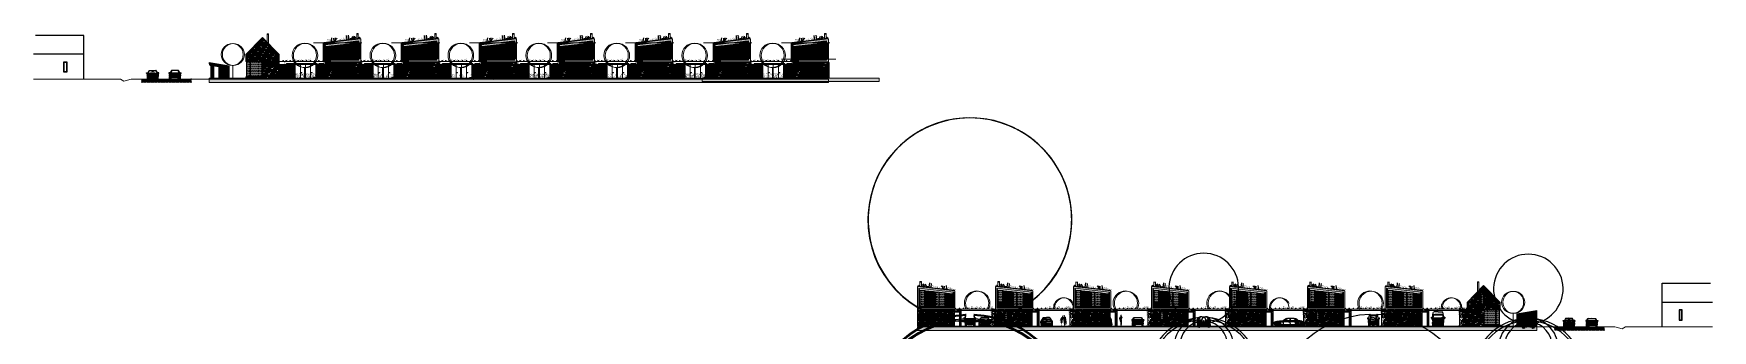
# Model space of a CAD drawing. Header units: metres. Extents: x -686 to 211, y -481 to 125.
# Drawn here: x -685.9 to -416.7, y -382.4 to -334.8 of the extents above; entities that cross this region are included whole.
import ezdxf

# ---------------------------------------------------------------- set-up
doc = ezdxf.new("R2010")
doc.units = ezdxf.units.M
doc.linetypes.add('ČERCHOVANÁ', pattern=[25.4, 12.7, -6.35, 0, -6.35])
for name, color, linetype in [('2 lidi', 4, 'Continuous'), ('SRAFA', 251, 'Continuous'), ('SRAFY', 3, 'Continuous'), ('srafy sklo', 252, 'Continuous'), ('stafaz', 254, 'Continuous'), ('stávající stromy', 86, 'Continuous'), ('zariz.predmety', 203, 'Continuous'), ('ZDIVO', 1, 'Continuous')]:
    doc.layers.add(name, color=color, linetype=linetype)
doc.layers.add('FLOATINGWINDOWS', color=2, linetype='Continuous', plot=False)
doc.layers.add('T_stafaz', color=253, linetype='Continuous', lineweight=9)
pattern_1 = [(360, (-193.2616, -36.91541), (0.44704, 0.2032), [3.048, -0.4064, 1.016, -0.2032]), (360, (-192.99135, -36.8138), (-0.2032, 0.270256), [0.6096, -0.067056, 1.2192, -0.1524]), (360, (-193.16001, -36.74269), (1.05664, 0.136144), [1.6256, -0.28448, 0.8128, -0.2032])]
pattern_2 = [(360, (-193.26161, -36.91541), (2e-13, 0.09525), [])]
pattern_3 = [(180, (-948.135153, -1193.209505), (-0.03125, -0.0625), [0, -0.0625])]
pattern_4 = [(360, (-205.7616, -36.91541), (0.44704, 0.2032), [3.048, -0.4064, 1.016, -0.2032]), (360, (-205.49135, -36.8138), (-0.2032, 0.270256), [0.6096, -0.067056, 1.2192, -0.1524]), (360, (-205.66001, -36.74269), (1.05664, 0.136144), [1.6256, -0.28448, 0.8128, -0.2032])]
pattern_5 = [(360, (-205.76161, -36.91541), (2e-13, 0.09525), [])]
pattern_6 = [(360, (-180.7616, -36.91541), (0.44704, 0.2032), [3.048, -0.4064, 1.016, -0.2032]), (360, (-180.49135, -36.8138), (-0.2032, 0.270256), [0.6096, -0.067056, 1.2192, -0.1524]), (360, (-180.66001, -36.74269), (1.05664, 0.136144), [1.6256, -0.28448, 0.8128, -0.2032])]
pattern_7 = [(360, (-180.76161, -36.91541), (2e-13, 0.09525), [])]
pattern_8 = [(360, (-168.2616, -36.91541), (0.44704, 0.2032), [3.048, -0.4064, 1.016, -0.2032]), (360, (-167.99135, -36.8138), (-0.2032, 0.270256), [0.6096, -0.067056, 1.2192, -0.1524]), (360, (-168.16001, -36.74269), (1.05664, 0.136144), [1.6256, -0.28448, 0.8128, -0.2032])]
pattern_9 = [(360, (-168.26161, -36.91541), (2e-13, 0.09525), [])]
pattern_10 = [(360, (-155.7616, -36.91541), (0.44704, 0.2032), [3.048, -0.4064, 1.016, -0.2032]), (360, (-155.49135, -36.8138), (-0.2032, 0.270256), [0.6096, -0.067056, 1.2192, -0.1524]), (360, (-155.66001, -36.74269), (1.05664, 0.136144), [1.6256, -0.28448, 0.8128, -0.2032])]
pattern_11 = [(360, (-155.76161, -36.91541), (2e-13, 0.09525), [])]
pattern_12 = [(360, (-143.2616, -36.91541), (0.44704, 0.2032), [3.048, -0.4064, 1.016, -0.2032]), (360, (-142.99135, -36.8138), (-0.2032, 0.270256), [0.6096, -0.067056, 1.2192, -0.1524]), (360, (-143.16001, -36.74269), (1.05664, 0.136144), [1.6256, -0.28448, 0.8128, -0.2032])]
pattern_13 = [(360, (-143.26161, -36.91541), (2e-13, 0.09525), [])]
pattern_14 = [(360, (-130.76161, -36.91541), (2e-13, 0.09525), [])]
pattern_15 = [(9e-10, (-154.530193, -1153.48255), (0.03125, -0.0625), [0, -0.0625])]
pattern_16 = [(0, (-281.86679, 14.72619), (0.01984375, 0.0396875), [0, -0.0396875])]
pattern_17 = [(0, (-281.86679, 14.72619), (0, 0.09525), [])]
pattern_18 = [(0, (-294.36679, 14.72619), (0.01984375, 0.0396875), [0, -0.0396875])]
pattern_19 = [(0, (-294.36679, 14.72619), (0, 0.09525), [])]
pattern_20 = [(0, (-306.86679, 14.72619), (0.01984375, 0.0396875), [0, -0.0396875])]
pattern_21 = [(0, (-306.86679, 14.72619), (0, 0.09525), [])]
pattern_22 = [(0, (-319.36679, 14.72619), (0.01984375, 0.0396875), [0, -0.0396875])]
pattern_23 = [(0, (-319.36679, 14.72619), (0, 0.09525), [])]
pattern_24 = [(0, (-331.86679, 14.72619), (0.01984375, 0.0396875), [0, -0.0396875])]
pattern_25 = [(0, (-331.86679, 14.72619), (0, 0.09525), [])]
pattern_26 = [(0, (-344.36679, 14.72619), (0.01984375, 0.0396875), [0, -0.0396875])]
pattern_27 = [(0, (-344.36679, 14.72619), (0, 0.09525), [])]
pattern_28 = [(0, (-356.86679, 14.72619), (0.01984375, 0.0396875), [0, -0.0396875])]
pattern_29 = [(0, (-356.86679, 14.72619), (0, 0.09525), [])]

# ---------------------------------------------------------------- blocks, each defined once
blk = doc.blocks.new('pan')
at = {"layer": '2 lidi'}
h = blk.add_hatch(color=254, dxfattribs=at)
h.dxf.hatch_style = 1
h.paths.add_polyline_path([(162.09, 139.29), (162.09, 139.3), (162.08, 139.32), (162.04, 139.46), (162.04, 139.47), (162.04, 139.49), (162.03, 139.5), (162.02, 139.51), (162.02, 139.57), (162.01, 139.58), (161.98, 139.61), (161.91, 139.65), (161.89, 139.66), (161.85, 139.66), (161.84, 139.67), (161.83, 139.69), (161.82, 139.71), (161.82, 139.74), (161.83, 139.75), (161.84, 139.75), (161.85, 139.77), (161.86, 139.79), (161.85, 139.81), (161.85, 139.82), (161.85, 139.88), (161.84, 139.91), (161.82, 139.92), (161.79, 139.93), (161.77, 139.94), (161.75, 139.94), (161.7, 139.94), (161.68, 139.92), (161.67, 139.89), (161.66, 139.86), (161.66, 139.83), (161.66, 139.81), (161.67, 139.8), (161.67, 139.8), (161.67, 139.8), (161.66, 139.79), (161.66, 139.76), (161.65, 139.76), (161.63, 139.75), (161.62, 139.75), (161.62, 139.74), (161.61, 139.7), (161.61, 139.7), (161.61, 139.65), (161.61, 139.64), (161.61, 139.63), (161.6, 139.63), (161.58, 139.62), (161.57, 139.62), (161.56, 139.61), (161.54, 139.56), (161.54, 139.55), (161.51, 139.5), (161.49, 139.49), (161.49, 139.47), (161.49, 139.46), (161.48, 139.45), (161.48, 139.43), (161.48, 139.41), (161.49, 139.4), (161.51, 139.39), (161.53, 139.38), (161.54, 139.38), (161.55, 139.38), (161.57, 139.38), (161.58, 139.38), (161.59, 139.38), (161.6, 139.39), (161.61, 139.39), (161.61, 139.39), (161.61, 139.36), (161.61, 139.35), (161.61, 139.33), (161.61, 139.29), (161.61, 139.25), (161.61, 139.23), (161.61, 139.21), (161.62, 139.2), (161.63, 139.19), (161.64, 139.18), (161.64, 139.17), (161.64, 139.15), (161.63, 139.14), (161.62, 139.12), (161.61, 139.11), (161.61, 139.1), (161.61, 139.08), (161.59, 139.03), (161.59, 138.99), (161.6, 138.96), (161.6, 138.93), (161.6, 138.89), (161.6, 138.85), (161.6, 138.78), (161.6, 138.72), (161.6, 138.67), (161.6, 138.64), (161.61, 138.54), (161.6, 138.53), (161.61, 138.51), (161.61, 138.51), (161.61, 138.43), (161.62, 138.39), (161.62, 138.36), (161.62, 138.34), (161.62, 138.32), (161.63, 138.29), (161.62, 138.28), (161.63, 138.25), (161.63, 138.25), (161.63, 138.24), (161.63, 138.24), (161.63, 138.23), (161.63, 138.21), (161.6, 138.17), (161.58, 138.16), (161.58, 138.15), (161.58, 138.14), (161.58, 138.13), (161.6, 138.13), (161.74, 138.13), (161.74, 138.15), (161.74, 138.16), (161.73, 138.19), (161.73, 138.2), (161.74, 138.21), (161.74, 138.25), (161.74, 138.26), (161.73, 138.29), (161.74, 138.4), (161.74, 138.46), (161.74, 138.59), (161.74, 138.67), (161.75, 138.7), (161.76, 138.78), (161.77, 138.85), (161.77, 138.86), (161.78, 138.8), (161.8, 138.68), (161.81, 138.65), (161.81, 138.61), (161.81, 138.6), (161.81, 138.58), (161.82, 138.56), (161.81, 138.55), (161.8, 138.54), (161.8, 138.52), (161.81, 138.5), (161.81, 138.46), (161.81, 138.45), (161.8, 138.38), (161.8, 138.27), (161.78, 138.25), (161.78, 138.24), (161.79, 138.23), (161.8, 138.23), (161.8, 138.19), (161.8, 138.18), (161.79, 138.16), (161.79, 138.15), (161.78, 138.15), (161.78, 138.13), (161.8, 138.13), (161.86, 138.13), (161.91, 138.13), (161.9, 138.15), (161.9, 138.16), (161.91, 138.17), (161.9, 138.18), (161.89, 138.2), (161.89, 138.22), (161.9, 138.24), (161.91, 138.25), (161.9, 138.27), (161.9, 138.29), (161.93, 138.42), (161.93, 138.48), (161.94, 138.51), (161.93, 138.54), (161.94, 138.56), (161.94, 138.57), (161.93, 138.59), (161.93, 138.6), (161.93, 138.61), (161.93, 138.63), (161.93, 138.66), (161.92, 138.7), (161.94, 138.82), (161.96, 138.91), (161.96, 139), (161.96, 139.02), (161.95, 139.03), (161.95, 139.05), (161.95, 139.06), (161.95, 139.07), (161.95, 139.09), (161.95, 139.09), (161.98, 139.13), (161.99, 139.13), (161.99, 139.15), (162.01, 139.17), (162.03, 139.18), (162.06, 139.21), (162.08, 139.25)])
h.paths.add_polyline_path([(161.68, 139.66), (161.67, 139.67), (161.67, 139.67), (161.67, 139.68), (161.68, 139.68), (161.68, 139.69), (161.68, 139.69), (161.69, 139.69), (161.7, 139.68), (161.71, 139.68), (161.7, 139.66), (161.69, 139.66)], flags=16)
h.paths.add_polyline_path([(161.68, 139.72), (161.68, 139.73), (161.68, 139.73), (161.69, 139.73), (161.69, 139.73)], flags=16)
h.paths.add_polyline_path([(161.64, 139.72), (161.64, 139.73), (161.66, 139.74), (161.65, 139.73)], flags=16)
blk = doc.blocks.new('pani')
at = {"layer": '2 lidi'}
h = blk.add_hatch(color=254, dxfattribs=at)
h.dxf.hatch_style = 1
edge = h.paths.add_edge_path()
edge.add_arc((127.71, 160.01), 0.0103, 420.1574, 488.8546, ccw=False)
edge.add_line((127.72, 160.02), (127.78, 159.98))
edge.add_line((127.78, 159.98), (127.78, 159.98))
edge.add_line((127.78, 159.98), (127.79, 159.99))
edge.add_line((127.79, 159.99), (127.8, 159.99))
edge.add_line((127.8, 159.99), (127.8, 159.98))
edge.add_arc((127.81, 159.96), 0.0282, 417.0679, 481.4785, ccw=False)
edge.add_arc((127.84, 159.93), 0.0516, 418.0185, 460.819, ccw=False)
edge.add_arc((127.87, 159.94), 0.041, 416.4084, 460.5166, ccw=False)
edge.add_arc((127.9, 159.92), 0.048, 414.8266, 457.8068, ccw=False)
edge.add_arc((127.93, 159.93), 0.033, 446.1077, 459.4391, ccw=False)
edge.add_ellipse((127.78, 159.97), major_axis=(0, 0.153), ratio=1, start_angle=268.4632, end_angle=308.6853)
edge.add_arc((127.95, 160.09), 0.0581, 158.3411, 208.8232, ccw=False)
edge.add_arc((128.28, 159.96), 0.413, 509.8454, 518.3411, ccw=False)
edge.add_line((127.93, 160.17), (127.98, 160.25))
edge.add_line((127.98, 160.25), (127.97, 160.25))
edge.add_line((127.97, 160.25), (127.97, 160.3))
edge.add_line((127.97, 160.3), (127.98, 160.31))
edge.add_ellipse((127.91, 160.31), major_axis=(0, 0.0723), ratio=1, start_angle=263.773, end_angle=295.7568)
edge.add_ellipse((127.95, 160.33), major_axis=(0, 0.0302), ratio=1, start_angle=-63.5688, end_angle=-8.1618)
edge.add_line((127.95, 160.36), (127.93, 160.36))
edge.add_line((127.93, 160.36), (127.92, 160.36))
edge.add_line((127.92, 160.36), (127.91, 160.36))
edge.add_arc((127.91, 160.36), 0.00305, 242.0319, 264.899, ccw=False)
edge.add_arc((127.91, 160.37), 0.0129, 154.4371, 242.0319, ccw=False)
edge.add_ellipse((127.89, 160.38), major_axis=(0, 0.0109), ratio=1, start_angle=244.2782, end_angle=336.03)
edge.add_arc((127.9, 160.4), 0.0055, 218.4689, 252.6705, ccw=False)
edge.add_arc((127.89, 160.4), 0.00246, 112.5015, 253.842, ccw=False)
edge.add_arc((127.93, 160.29), 0.117, 464.8255, 467.2184, ccw=False)
edge.add_ellipse((127.89, 160.4), major_axis=(0, 0.0105), ratio=1, start_angle=254.7305, end_angle=298.4703)
edge.add_ellipse((127.9, 160.39), major_axis=(0, 0.0151), ratio=1, start_angle=13.9879, end_angle=18.3859)
edge.add_arc((127.89, 160.42), 0.0102, 239.7663, 280.0401, ccw=False)
edge.add_arc((127.89, 160.41), 0.00489, 459.3218, 522.0136, ccw=False)
edge.add_ellipse((127.89, 160.42), major_axis=(0, 0.0109), ratio=1, start_angle=216.6575, end_angle=305.9072)
edge.add_line((127.89, 160.43), (127.88, 160.43))
edge.add_line((127.88, 160.43), (127.88, 160.43))
edge.add_line((127.88, 160.43), (127.88, 160.43))
edge.add_line((127.88, 160.43), (127.88, 160.44))
edge.add_line((127.88, 160.44), (127.88, 160.44))
edge.add_line((127.88, 160.44), (127.9, 160.48))
edge.add_ellipse((127.89, 160.48), major_axis=(0, 0.00305), ratio=1, start_angle=249.3016, end_angle=295.7861)
edge.add_line((127.9, 160.48), (127.89, 160.49))
edge.add_ellipse((127.8, 160.44), major_axis=(0, 0.102), ratio=1, start_angle=-60.9985, end_angle=-55.3297)
edge.add_arc((127.92, 160.51), 0.0366, 135.7257, 190.2312, ccw=False)
edge.add_ellipse((127.94, 160.49), major_axis=(0, 0.0589), ratio=1, start_angle=43.5105, end_angle=79.3982)
edge.add_arc((127.92, 160.5), 0.043, 511.6027, 536.7327, ccw=False)
edge.add_arc((127.89, 160.53), 0.0142, 159.2271, 220.4293, ccw=False)
edge.add_line((127.88, 160.53), (127.89, 160.55))
edge.add_arc((127.91, 160.53), 0.0313, 472.9551, 494.8602, ccw=False)
edge.add_arc((127.93, 160.54), 0.0408, 444.4943, 510.6373, ccw=False)
edge.add_arc((127.96, 160.53), 0.0524, 436.0856, 484.486, ccw=False)
edge.add_arc((128, 160.54), 0.0508, 432.8599, 480.5756, ccw=False)
edge.add_arc((128.03, 160.55), 0.0418, 371.591, 465.3258, ccw=False)
edge.add_arc((128.04, 160.51), 0.052, 345.9816, 417.1177, ccw=False)
edge.add_arc((128.06, 160.49), 0.0377, 323.4009, 381.4325, ccw=False)
edge.add_arc((128.03, 160.47), 0.0593, 344.0111, 356.7905, ccw=False)
edge.add_arc((128.07, 160.44), 0.0214, 328.4735, 381.1133, ccw=False)
edge.add_line((128.08, 160.43), (128.05, 160.39))
edge.add_ellipse((128.07, 160.37), major_axis=(0, 0.0344), ratio=1, start_angle=40.832, end_angle=119.7331)
edge.add_ellipse((128.08, 160.36), major_axis=(0, 0.0331), ratio=1, start_angle=103.1286, end_angle=135.8096)
edge.add_line((128.05, 160.33), (128.06, 160.34))
edge.add_line((128.06, 160.34), (128.07, 160.31))
edge.add_line((128.07, 160.31), (128.07, 160.31))
edge.add_arc((127.72, 160.09), 0.416, 362.7274, 392.0768, ccw=False)
edge.add_arc((128.02, 160.02), 0.137, 372.2555, 397.3408, ccw=False)
edge.add_arc((128.09, 160.01), 0.078, 366.0167, 394.3935, ccw=False)
edge.add_arc((128.09, 160), 0.0857, 350.4076, 369.5566, ccw=False)
edge.add_arc((128.08, 159.98), 0.0904, 326.3346, 364.743, ccw=False)
edge.add_arc((127.95, 159.97), 0.213, 324.9985, 349.8141, ccw=False)
edge.add_arc((127.83, 159.72), 0.319, 364.7559, 383.3457, ccw=False)
edge.add_arc((128.1, 159.74), 0.0411, 360.1486, 363.7937, ccw=False)
edge.add_line((128.14, 159.74), (128.15, 159.58))
edge.add_line((128.15, 159.58), (128.14, 159.52))
edge.add_line((128.14, 159.52), (128.13, 159.46))
edge.add_arc((128.13, 159.46), 0.00635, 259.1349, 352.4606, ccw=False)
edge.add_line((128.13, 159.46), (128.08, 159.46))
edge.add_line((128.08, 159.46), (128.06, 159.47))
edge.add_line((128.06, 159.47), (128.06, 159.44))
edge.add_line((128.06, 159.44), (128.07, 159.41))
edge.add_line((128.07, 159.41), (128.08, 159.38))
edge.add_line((128.08, 159.38), (128.09, 159.34))
edge.add_arc((127.98, 159.25), 0.139, 395.7852, 399.8763, ccw=False)
edge.add_arc((127.5, 158.79), 0.811, 394.1977, 402.2804, ccw=False)
edge.add_ellipse((128.31, 159.34), major_axis=(0, 0.175), ratio=1, start_angle=124.2156, end_angle=157.6727)
edge.add_arc((128.25, 159.13), 0.0521, 402.2732, 451.3602, ccw=False)
edge.add_ellipse((128.44, 159.31), major_axis=(0, 0.216), ratio=1, start_angle=132.2911, end_angle=146.7264)
edge.add_line((128.33, 159.13), (128.32, 159.11))
edge.add_line((128.32, 159.11), (128.31, 159.12))
edge.add_line((128.31, 159.12), (128.3, 159.13))
edge.add_line((128.3, 159.13), (128.29, 159.14))
edge.add_line((128.29, 159.14), (128.28, 159.14))
edge.add_line((128.28, 159.14), (128.28, 159.13))
edge.add_line((128.28, 159.13), (128.28, 159.12))
edge.add_line((128.28, 159.12), (128.29, 159.1))
edge.add_line((128.29, 159.1), (128.29, 159.08))
edge.add_line((128.29, 159.08), (128.28, 159.05))
edge.add_line((128.28, 159.05), (128.27, 159.01))
edge.add_line((128.27, 159.01), (128.25, 158.98))
edge.add_line((128.25, 158.98), (128.22, 158.95))
edge.add_line((128.22, 158.95), (128.21, 158.95))
edge.add_line((128.21, 158.95), (128.2, 158.95))
edge.add_line((128.2, 158.95), (128.2, 158.97))
edge.add_line((128.2, 158.97), (128.21, 159))
edge.add_line((128.21, 159), (128.21, 159.05))
edge.add_line((128.21, 159.05), (128.21, 159.1))
edge.add_line((128.21, 159.1), (128.2, 159.12))
edge.add_line((128.2, 159.12), (128.17, 159.16))
edge.add_line((128.17, 159.16), (128.14, 159.19))
edge.add_line((128.14, 159.19), (128.12, 159.2))
edge.add_ellipse((128.27, 159.19), major_axis=(0, 0.153), ratio=1, start_angle=83.7792, end_angle=120.9883)
edge.add_arc((128.03, 159.04), 0.127, 357.836, 390.9704, ccw=False)
edge.add_ellipse((128.78, 158.97), major_axis=(0, 0.626), ratio=1, start_angle=83.4955, end_angle=89.3577)
edge.add_line((128.15, 158.97), (128.14, 158.97))
edge.add_line((128.14, 158.97), (128.14, 159.03))
edge.add_ellipse((128.13, 159.03), major_axis=(0, 0.00439), ratio=1, start_angle=265.4756, end_angle=386.9949)
edge.add_ellipse((128.2, 158.89), major_axis=(0, 0.155), ratio=1, start_angle=26.9949, end_angle=48.3179)
edge.add_arc((128.03, 159.04), 0.0692, 276.7749, 318.3, ccw=False)
edge.add_line((128.04, 158.97), (127.96, 158.97))
edge.add_line((127.96, 158.97), (127.97, 158.99))
edge.add_ellipse((127.94, 159.11), major_axis=(0, 0.117), ratio=1, start_angle=191.3755, end_angle=226.3236)
edge.add_ellipse((127.98, 159.09), major_axis=(0, 0.0794), ratio=1, start_angle=219.0935, end_angle=272.1837)
edge.add_ellipse((127.34, 159.11), major_axis=(0, 0.719), ratio=1, start_angle=268.4829, end_angle=275.6523)
edge.add_ellipse((127.84, 159.18), major_axis=(0, 0.219), ratio=1, start_angle=-89.303, end_angle=-68.1109)
edge.add_line((128.04, 159.26), (128, 159.28))
edge.add_arc((128.61, 160.23), 1.13, 234.2601, 236.8721, ccw=False)
edge.add_line((127.95, 159.31), (127.9, 159.36))
edge.add_arc((127.9, 159.37), 0.0148, 173.7382, 231.745, ccw=False)
edge.add_line((127.89, 159.37), (127.9, 159.48))
edge.add_line((127.9, 159.48), (127.88, 159.48))
edge.add_arc((127.88, 159.49), 0.00635, 160.0299, 265.319, ccw=False)
edge.add_line((127.87, 159.49), (127.89, 159.53))
edge.add_line((127.89, 159.53), (127.9, 159.62))
edge.add_line((127.9, 159.62), (127.9, 159.62))
edge.add_line((127.9, 159.62), (127.92, 159.75))
edge.add_line((127.92, 159.75), (127.93, 159.82))
edge.add_line((127.93, 159.82), (127.93, 159.87))
edge.add_arc((127.95, 159.93), 0.0728, 235.0166, 247.1926, ccw=False)
edge.add_arc((127.93, 159.99), 0.113, 235.7967, 262.4722, ccw=False)
edge.add_arc((127.88, 159.99), 0.0942, 227.2098, 261.2742, ccw=False)
edge.add_arc((127.83, 159.99), 0.0715, 229.4789, 260.9868, ccw=False)
edge.add_line((127.78, 159.93), (127.78, 159.93))
edge.add_line((127.78, 159.93), (127.76, 159.94))
edge.add_line((127.76, 159.94), (127.77, 159.94))
edge.add_line((127.77, 159.94), (127.73, 159.95))
edge.add_line((127.73, 159.95), (127.73, 159.95))
edge.add_arc((127.73, 159.95), 0.00296, 261.0534, 329.4677, ccw=False)
edge.add_line((127.73, 159.95), (127.69, 159.95))
edge.add_line((127.69, 159.95), (127.66, 159.98))
edge.add_arc((127.67, 159.98), 0.00296, 128.8546, 229.8237, ccw=False)
edge.add_line((127.66, 159.98), (127.71, 160.01))
edge = h.paths.add_edge_path(flags=16)
edge.add_arc((128.13, 159.74), 0.0103, 360.1486, 363.6715, ccw=False)
edge.add_arc((128.13, 159.74), 0.0103, 360.1486, 363.6715)
edge = h.paths.add_edge_path(flags=17)
edge.add_arc((128.12, 159.74), 0.0206, 360.1486, 363.7108, ccw=False)
edge.add_arc((128.12, 159.74), 0.0206, 360.1486, 363.7108)
edge = h.paths.add_edge_path(flags=16)
edge.add_arc((127.93, 159.99), 0.113, 235.5357, 235.7967, ccw=False)
edge.add_line((127.73, 159.95), (127.73, 159.95))
edge.add_line((127.96, 160.36), (127.95, 160.36))
blk = doc.blocks.new('A$C65477E4A')
at = {"linetype": 'Continuous'}
for p, q in [((-0.49, 0.54), (-0.47, 0.6)), ((-0.06, 0.32), (-0.04, 0.32)), ((-0.04, 0.32), (-0.03, 0.33)), ((-0.02, 0.26), (-0.03, 0.28)), ((0.05, 0.25), (0.05, 0.28)), ((0.3, 0.89), (0.37, 0.89)), ((0.5, 0.65), (0.52, 0.66)), ((1.31, 0.94), (1.3, 0.91)), ((1.33, 0.95), (1.31, 0.94)), ((1.31, 0.87), (1.33, 0.86)), ((1.35, 0.86), (1.37, 0.86)), ((1.38, 0.87), (1.38, 0.89)), ((1.5, 1.06), (1.56, 1.64)), ((2.45, 1.36), (2.48, 1.25)), ((2.79, 0.32), (2.8, 0.32)), ((2.8, 0.32), (2.81, 0.33)), ((2.82, 0.26), (2.81, 0.28)), ((2.89, 0.25), (2.89, 0.28))]:
    blk.add_line(p, q, dxfattribs=at)
for points in [[(-0.87, 0.54), (-0.88, 0.55), (-0.88, 0.58), (-0.87, 0.59)], [(-0.87, 0.61), (-0.87, 0.63), (-0.83, 0.67)], [(-0.87, 0.6), (-0.87, 0.61)], [(-0.86, 0.6), (-0.87, 0.6)], [(-0.87, 0.59), (-0.87, 0.6)], [(-0.86, 0.54), (-0.87, 0.54)], [(-0.87, 0.53), (-0.87, 0.54)], [(-0.84, 0.43), (-0.85, 0.43), (-0.86, 0.47), (-0.87, 0.53)], [(-0.47, 0.6), (-0.86, 0.6)], [(-0.49, 0.54), (-0.86, 0.54)], [(-0.51, 0.43), (-0.52, 0.44), (-0.83, 0.44), (-0.84, 0.43)], [(-0.83, 0.42), (-0.84, 0.43)], [(-0.83, 0.4), (-0.84, 0.41), (-0.83, 0.42)], [(-0.83, 0.32), (-0.84, 0.33), (-0.84, 0.35), (-0.83, 0.36)], [(-0.83, 0.69), (-0.82, 0.7)], [(-0.83, 0.68), (-0.83, 0.69)], [(-0.82, 0.68), (-0.83, 0.68)], [(-0.83, 0.67), (-0.83, 0.68)], [(-0.52, 0.42), (-0.83, 0.42)], [(-0.83, 0.4), (-0.82, 0.41), (-0.53, 0.41)], [(-0.82, 0.38), (-0.83, 0.4)], [(-0.82, 0.36), (-0.83, 0.36)], [(-0.83, 0.32), (-0.82, 0.33), (-0.49, 0.33)], [(-0.83, 0.32), (-0.83, 0.31), (-0.79, 0.28), (-0.71, 0.24), (-0.41, 0.24), (-0.39, 0.26), (-0.39, 0.27)], [(-0.82, 0.71), (-0.8, 0.74)], [(-0.82, 0.7), (-0.82, 0.71)], [(-0.81, 0.7), (-0.82, 0.7)], [(-0.82, 0.68), (-0.8, 0.69)], [(-0.53, 0.38), (-0.54, 0.39), (-0.81, 0.39), (-0.82, 0.38)], [(-0.82, 0.37), (-0.82, 0.38)], [(-0.82, 0.36), (-0.82, 0.37)], [(-0.81, 0.36), (-0.82, 0.36)], [(-0.8, 0.69), (-0.81, 0.7)], [(-0.57, 0.36), (-0.58, 0.37), (-0.8, 0.37), (-0.81, 0.36)], [(-0.81, 0.36), (-0.8, 0.35), (-0.58, 0.35), (-0.57, 0.36)], [(-0.8, 0.74), (-0.79, 0.75)], [(-0.78, 0.72), (-0.8, 0.74)], [(-0.8, 0.69), (-0.78, 0.71), (-0.78, 0.72)], [(-0.78, 0.75), (-0.79, 0.75)], [(-0.78, 0.76), (-0.77, 0.77)], [(-0.78, 0.75), (-0.78, 0.76)], [(-0.77, 0.74), (-0.78, 0.75)], [(-0.78, 0.72), (-0.77, 0.73)], [(-0.78, 0.65), (-0.78, 0.67), (-0.77, 0.68)], [(-0.77, 0.77), (-0.77, 0.78), (-0.75, 0.8), (-0.73, 0.8)], [(-0.77, 0.69), (-0.69, 0.79)], [(-0.75, 0.75), (-0.77, 0.77)], [(-0.76, 0.74), (-0.77, 0.74)], [(-0.77, 0.73), (-0.77, 0.74)], [(-0.77, 0.68), (-0.77, 0.69)], [(-0.76, 0.68), (-0.77, 0.68)], [(-0.76, 0.74), (-0.75, 0.75)], [(-0.46, 0.68), (-0.76, 0.68)], [(-0.75, 0.75), (-0.72, 0.78), (-0.72, 0.79)], [(-0.72, 0.8), (-0.73, 0.8)], [(-0.71, 0.81), (-0.72, 0.84), (-0.68, 0.87), (-0.63, 0.9), (-0.35, 1.05), (-0.18, 1.1)], [(-0.72, 0.8), (-0.71, 0.81)], [(-0.72, 0.79), (-0.72, 0.8)], [(-0.7, 0.8), (-0.71, 0.81)], [(-0.7, 0.8), (-0.69, 0.81)], [(-0.69, 0.79), (-0.7, 0.8)], [(-0.69, 0.81), (-0.68, 0.82)], [(-0.68, 0.8), (-0.69, 0.81)], [(-0.69, 0.79), (-0.68, 0.8)], [(-0.67, 0.81), (-0.68, 0.82)], [(-0.68, 0.8), (-0.67, 0.81)], [(-0.67, 0.81), (-0.63, 0.85)], [(-0.63, 0.85), (-0.52, 0.92), (-0.44, 0.97), (-0.28, 1.04), (-0.18, 1.1)], [(-0.62, 0.85), (-0.63, 0.85)], [(-0.61, 0.85), (-0.62, 0.85)], [(-0.6, 0.85), (-0.61, 0.85)], [(-0.6, 0.85), (-0.42, 0.85), (-0.41, 0.86)], [(-0.57, 0.36), (-0.55, 0.36), (-0.53, 0.38)], [(-0.52, 0.41), (-0.53, 0.41)], [(-0.53, 0.38), (-0.52, 0.4)], [(-0.51, 0.42), (-0.52, 0.42)], [(-0.52, 0.41), (-0.51, 0.42)], [(-0.52, 0.4), (-0.52, 0.41)], [(-0.51, 0.42), (-0.51, 0.43)], [(-0.51, 0.42), (-0.51, 0.42)], [(-0.45, 0.68), (-0.46, 0.68)], [(-0.45, 0.69), (-0.42, 0.77)], [(-0.45, 0.68), (-0.45, 0.69)], [(-0.44, 0.68), (-0.45, 0.68)], [(-0.38, 0.68), (-0.44, 0.68)], [(-0.42, 0.77), (-0.42, 0.85)], [(-0.41, 0.86), (-0.29, 0.92)], [(-0.39, 0.29), (-0.38, 0.36), (-0.37, 0.45), (-0.32, 0.56), (-0.29, 0.6), (-0.24, 0.64), (-0.22, 0.66)], [(-0.39, 0.28), (-0.39, 0.29)], [(-0.38, 0.28), (-0.39, 0.28)], [(-0.39, 0.27), (-0.39, 0.28)], [(-0.37, 0.68), (-0.38, 0.68)], [(-0.38, 0.28), (-0.33, 0.28), (-0.32, 0.29)], [(-0.37, 0.69), (-0.37, 0.7), (-0.31, 0.76)], [(-0.37, 0.68), (-0.37, 0.69)], [(-0.36, 0.68), (-0.37, 0.68)], [(-0.22, 0.67), (-0.23, 0.68), (-0.36, 0.68)], [(-0.31, 0.29), (-0.32, 0.29)], [(-0.31, 0.76), (-0.26, 0.8)], [(-0.31, 0.29), (-0.31, 0.3)], [(-0.31, 0.28), (-0.31, 0.29)], [(-0.29, 0.92), (-0.22, 0.96)], [(-0.26, 0.8), (-0.15, 0.86)], [(-0.22, 0.96), (-0.15, 1)], [(-0.21, 0.67), (-0.22, 0.67)], [(-0.22, 0.66), (-0.22, 0.67)], [(0.29, 0.61), (0.22, 0.67), (0.14, 0.72), (0.08, 0.73), (0.07, 0.74), (-0.04, 0.74), (-0.08, 0.72), (-0.18, 0.69), (-0.21, 0.67)], [(-0.17, 0.18), (-0.17, 0.18), (-0.08, 0.26), (-0.08, 0.29), (-0.11, 0.31), (-0.2, 0.36)], [(-0.18, 1.1), (-0.09, 1.11), (-0.06, 1.13)], [(-0.17, 0.43), (-0.12, 0.41), (-0.05, 0.38), (-0.03, 0.4), (-0.03, 0.53)], [(-0.15, 1), (-0.06, 1.05)], [(-0.15, 0.86), (-0.08, 0.88)], [(0.1, 0.1), (0.05, 0.18), (0.01, 0.22), (-0.01, 0.22), (-0.1, 0.12)], [(0.08, 0.88), (-0.08, 0.88)], [(-0.06, 1.13), (0.14, 1.25), (0.68, 1.51), (0.88, 1.59)], [(0.04, 1.11), (-0.06, 1.13)], [(-0.06, 1.05), (0.04, 1.11)], [(-0.01, 0.31), (-0.05, 0.35), (-0.06, 0.35), (-0.06, 0.33), (-0.06, 0.32)], [(-0.01, 0.3), (-0.05, 0.27), (-0.04, 0.25), (-0.02, 0.26)], [(0.01, 0.35), (0.02, 0.36), (0.02, 0.38), (0.01, 0.39), (-0.01, 0.38), (-0.01, 0.36), (0, 0.35)], [(0, 0.31), (-0.01, 0.31)], [(-0.01, 0.3), (-0.01, 0.31)], [(0.01, 0.35), (0, 0.35)], [(0.01, 0.31), (0, 0.31)], [(0.01, 0.34), (0.01, 0.35)], [(0.01, 0.32), (0.01, 0.34)], [(0.01, 0.31), (0.01, 0.32)], [(0.02, 0.31), (0.01, 0.31)], [(0.01, 0.3), (0.01, 0.31)], [(0.02, 0.29), (0.01, 0.3)], [(0.02, 0.31), (0.03, 0.32)], [(0.03, 0.29), (0.02, 0.29)], [(0.02, 0.28), (0.02, 0.29)], [(0.05, 0.25), (0.03, 0.25), (0.02, 0.26), (0.02, 0.28)], [(0.04, 0.32), (0.03, 0.32)], [(0.05, 0.28), (0.03, 0.29)], [(0.04, 1.11), (0.15, 1.17)], [(0.05, 0.32), (0.06, 0.31), (0.08, 0.33), (0.07, 0.35), (0.06, 0.35), (0.04, 0.33)], [(0.04, 0.32), (0.04, 0.33)], [(0.05, 0.32), (0.04, 0.32)], [(0.05, 0.53), (0.05, 0.44), (0.05, 0.42), (0.05, 0.4), (0.07, 0.38), (0.08, 0.38), (0.15, 0.39), (0.21, 0.41)], [(0.12, 0.87), (0.08, 0.88)], [(0.17, 0.15), (0.08, 0.28), (0.13, 0.3), (0.24, 0.33)], [(0.15, 0.86), (0.12, 0.87)], [(0.15, 1.17), (0.24, 1.22)], [(0.23, 0.82), (0.15, 0.86)], [(0.17, 1.08), (0.42, 1.25)], [(0.17, 1.06), (0.17, 1.08)], [(0.2, 1.03), (0.17, 1.06)], [(0.34, 1.03), (0.2, 1.03)], [(0.31, 0.75), (0.29, 0.77), (0.24, 0.81), (0.23, 0.82)], [(0.24, 1.22), (0.35, 1.28)], [(0.3, 0.89), (0.29, 0.88), (0.31, 0.86), (0.37, 0.86), (0.38, 0.87), (0.37, 0.89)], [(0.32, 0.58), (0.29, 0.61)], [(0.32, 0.74), (0.31, 0.75)], [(0.39, 0.65), (0.32, 0.74)], [(0.41, 0.29), (0.42, 0.3), (0.4, 0.39), (0.35, 0.51), (0.32, 0.58)], [(0.46, 1.04), (0.34, 1.03)], [(0.4, 0.28), (0.35, 0.28), (0.34, 0.29)], [(0.35, 1.28), (0.57, 1.39)], [(0.43, 0.56), (0.39, 0.65)], [(0.41, 0.28), (0.4, 0.28)], [(0.41, 0.28), (0.41, 0.29)], [(0.42, 0.26), (0.41, 0.28)], [(0.42, 1.25), (0.54, 1.32)], [(0.42, 0.25), (2.45, 0.25), (2.47, 0.27)], [(0.42, 0.25), (0.42, 0.25), (0.42, 0.26)], [(0.43, 0.66), (0.44, 0.77)], [(0.44, 0.57), (0.43, 0.66)], [(0.44, 0.56), (0.43, 0.56)], [(0.44, 0.79), (0.47, 1.01)], [(0.44, 0.78), (0.44, 0.79)], [(0.44, 0.77), (0.44, 0.78)], [(0.44, 0.56), (0.44, 0.57)], [(0.44, 0.55), (0.44, 0.56)], [(0.47, 0.42), (0.44, 0.55)], [(0.47, 1.04), (0.46, 1.04)], [(0.47, 1.04), (0.48, 1.05), (0.5, 1.14)], [(0.54, 1.05), (0.47, 1.04)], [(0.47, 1.03), (0.47, 1.04)], [(0.47, 1.01), (0.47, 1.03)], [(0.49, 0.34), (0.47, 0.42)], [(0.5, 0.61), (0.49, 0.62), (0.49, 0.64), (0.5, 0.65)], [(0.49, 0.33), (0.49, 0.34), (0.5, 0.34)], [(0.49, 0.29), (0.49, 0.33)], [(0.5, 1.14), (0.52, 1.22)], [(0.5, 0.61), (0.96, 0.61), (1.12, 0.61), (1.3, 0.61)], [(2.33, 0.34), (0.5, 0.34)], [(0.52, 1.22), (0.53, 1.26)], [(0.55, 1.06), (0.52, 1.1), (0.53, 1.16), (0.59, 1.21)], [(0.89, 0.66), (0.52, 0.66)], [(0.53, 1.26), (0.54, 1.3)], [(0.54, 1.32), (0.56, 1.38)], [(0.54, 1.3), (0.54, 1.32)], [(0.55, 1.05), (0.54, 1.05)], [(0.55, 1.05), (0.55, 1.06)], [(0.56, 1.05), (0.55, 1.05)], [(0.56, 1.38), (0.57, 1.39)], [(0.62, 1.03), (0.56, 1.05)], [(0.57, 1.39), (0.84, 1.52)], [(1.46, 1.07), (1.47, 1.11), (1.5, 1.46), (1.5, 1.57), (1.48, 1.59), (1.44, 1.6), (1.24, 1.58), (1.06, 1.55), (1.03, 1.54), (0.78, 1.43), (0.68, 1.39), (0.61, 1.35), (0.61, 1.34), (0.58, 1.25), (0.58, 1.22), (0.59, 1.21)], [(0.59, 1.21), (0.62, 1.22)], [(0.63, 1.22), (0.62, 1.22)], [(0.63, 1.03), (0.62, 1.03)], [(0.64, 1.22), (0.63, 1.22)], [(0.63, 1.21), (0.63, 1.22)], [(0.63, 1.04), (0.63, 1.21)], [(0.63, 1.03), (0.63, 1.04)], [(0.64, 1.03), (0.63, 1.03)], [(0.65, 1.21), (0.65, 1.22), (0.64, 1.22)], [(0.64, 1.03), (0.65, 1.03), (0.65, 1.04)], [(0.65, 1.06), (0.65, 1.21)], [(0.65, 1.05), (0.65, 1.06)], [(0.66, 1.05), (0.65, 1.05)], [(0.65, 1.04), (0.65, 1.05)], [(0.79, 1.05), (0.66, 1.05)], [(0.75, 1.25), (0.75, 1.26), (0.76, 1.26)], [(0.86, 1.09), (0.83, 1.12), (0.75, 1.23), (0.75, 1.25)], [(0.91, 1.06), (0.91, 1.08), (0.77, 1.26), (0.76, 1.26)], [(0.8, 1.05), (0.79, 1.05)], [(0.81, 1.05), (0.8, 1.05)], [(0.82, 1.05), (0.81, 1.05)], [(0.83, 1.05), (0.82, 1.05)], [(0.83, 1.06), (0.85, 1.08)], [(0.83, 1.05), (0.83, 1.06)], [(0.84, 1.05), (0.83, 1.05)], [(0.84, 1.52), (0.91, 1.55)], [(0.87, 1.05), (0.84, 1.05)], [(0.86, 1.08), (0.85, 1.08)], [(0.86, 1.08), (0.86, 1.09)], [(0.88, 1.06), (0.86, 1.08)], [(0.88, 1.05), (0.87, 1.05)], [(0.88, 1.59), (0.89, 1.6), (1.05, 1.64), (1.44, 1.69)], [(0.91, 1.55), (0.91, 1.56), (0.9, 1.57), (0.88, 1.59)], [(0.88, 1.05), (0.88, 1.06)], [(0.89, 1.05), (0.88, 1.05)], [(0.9, 1.05), (0.89, 1.05)], [(0.9, 0.66), (0.89, 0.66)], [(0.91, 1.05), (0.9, 1.05)], [(0.9, 0.66), (0.9, 0.66)], [(1.35, 0.66), (0.9, 0.66)], [(0.96, 1.57), (0.91, 1.55)], [(0.91, 1.05), (0.91, 1.06)], [(0.92, 1.05), (0.91, 1.05)], [(0.92, 1.05), (1.45, 1.06)], [(1, 1.58), (0.96, 1.57)], [(1.05, 1.59), (1, 1.58)], [(1.11, 1.6), (1.05, 1.59)], [(1.18, 1.61), (1.11, 1.6)], [(1.26, 1.62), (1.18, 1.61)], [(1.38, 1.63), (1.26, 1.62)], [(1.29, 0.89), (1.27, 0.89), (1.26, 0.9), (1.27, 0.91), (1.38, 0.91)], [(1.3, 0.89), (1.29, 0.89)], [(1.31, 0.89), (1.3, 0.89)], [(1.3, 0.88), (1.3, 0.89)], [(1.31, 0.87), (1.3, 0.88)], [(1.31, 0.61), (1.3, 0.61)], [(1.43, 0.89), (1.31, 0.89)], [(1.32, 0.61), (1.31, 0.61)], [(1.36, 0.61), (1.32, 0.61)], [(1.38, 0.92), (1.38, 0.93), (1.35, 0.95), (1.33, 0.95)], [(1.35, 0.86), (1.33, 0.86)], [(1.36, 0.66), (1.35, 0.66)], [(1.37, 0.66), (1.36, 0.66)], [(1.37, 0.61), (1.36, 0.61)], [(1.38, 0.87), (1.37, 0.86)], [(1.37, 0.66), (1.83, 0.66), (2.28, 0.67)], [(1.38, 0.61), (1.37, 0.61)], [(1.52, 1.64), (1.38, 1.63)], [(1.38, 0.91), (1.38, 0.92)], [(1.38, 0.91), (1.38, 0.91)], [(1.39, 0.91), (1.38, 0.91)], [(1.49, 0.6), (1.48, 0.61), (1.38, 0.61)], [(1.43, 0.89), (1.44, 0.9), (1.42, 0.91), (1.39, 0.91)], [(1.44, 1.69), (1.69, 1.69), (2.37, 1.7), (2.5, 1.7)], [(1.45, 1.06), (1.46, 1.06), (1.46, 1.07)], [(1.49, 0.91), (1.5, 1.06)], [(1.49, 0.66), (1.49, 0.91)], [(1.5, 0.6), (1.49, 0.6)], [(1.49, 0.56), (1.49, 0.58), (1.5, 0.59)], [(1.49, 0.55), (1.49, 0.56)], [(1.49, 0.54), (1.49, 0.55)], [(1.49, 0.47), (1.49, 0.54)], [(1.5, 0.34), (1.49, 0.47)], [(1.5, 0.6), (1.51, 0.61), (2.09, 0.61), (2.43, 0.62)], [(1.5, 0.59), (1.5, 0.6)], [(1.72, 1.65), (1.52, 1.64)], [(1.59, 1.07), (1.6, 1.38), (1.61, 1.56), (1.62, 1.59), (1.63, 1.59), (1.64, 1.6), (2.35, 1.6), (2.38, 1.57), (2.4, 1.52), (2.45, 1.36)], [(1.6, 1.06), (1.59, 1.06), (1.59, 1.07)], [(1.6, 1.06), (2.38, 1.07)], [(2.24, 1.65), (1.72, 1.65)], [(2.41, 1.65), (2.24, 1.65)], [(2.43, 0.62), (2.44, 0.63), (2.44, 0.65), (2.42, 0.67), (2.28, 0.67)], [(2.34, 0.34), (2.33, 0.34)], [(2.34, 0.35), (2.39, 0.44)], [(2.34, 0.34), (2.34, 0.35)], [(2.34, 0.34), (2.34, 0.34)], [(2.46, 0.34), (2.34, 0.34)], [(2.38, 0.9), (2.37, 0.9), (2.36, 0.91), (2.38, 0.92)], [(2.39, 1.07), (2.38, 1.07)], [(2.39, 0.92), (2.38, 0.92)], [(2.39, 0.9), (2.38, 0.9)], [(2.4, 1.07), (2.39, 1.07)], [(2.48, 0.93), (2.48, 0.94), (2.46, 0.96), (2.41, 0.96), (2.39, 0.94), (2.39, 0.93)], [(2.39, 0.92), (2.39, 0.93)], [(2.4, 0.92), (2.39, 0.92)], [(2.4, 0.9), (2.39, 0.9)], [(2.39, 0.9), (2.39, 0.9)], [(2.39, 0.9), (2.39, 0.89), (2.4, 0.88), (2.46, 0.88), (2.48, 0.9)], [(2.39, 0.44), (2.48, 0.61)], [(2.4, 1.07), (2.41, 1.08), (2.47, 1.08)], [(2.47, 0.92), (2.4, 0.92)], [(2.47, 0.9), (2.4, 0.9)], [(2.51, 1.64), (2.41, 1.65)], [(2.43, 1.59), (2.41, 1.64)], [(2.44, 1.56), (2.43, 1.59)], [(2.45, 1.53), (2.44, 1.56)], [(2.46, 1.49), (2.45, 1.53)], [(2.47, 1.46), (2.46, 1.49)], [(2.47, 0.34), (2.46, 0.34)], [(2.48, 1.42), (2.47, 1.46)], [(2.47, 1.08), (2.48, 1.08), (2.48, 1.09)], [(2.48, 0.92), (2.47, 0.92)], [(2.48, 0.9), (2.47, 0.9)], [(2.47, 0.35), (2.49, 0.47), (2.51, 0.54), (2.57, 0.62)], [(2.47, 0.34), (2.47, 0.35)], [(2.47, 0.33), (2.47, 0.34)], [(2.47, 0.29), (2.47, 0.33)], [(2.47, 0.28), (2.47, 0.29)], [(2.48, 0.28), (2.47, 0.28)], [(2.47, 0.27), (2.47, 0.28)], [(2.49, 1.38), (2.48, 1.42)], [(2.48, 1.23), (2.48, 1.25)], [(2.48, 1.22), (2.48, 1.23)], [(2.48, 1.21), (2.48, 1.22)], [(2.48, 1.17), (2.48, 1.21)], [(2.48, 1.16), (2.48, 1.17)], [(2.48, 1.15), (2.48, 1.16)], [(2.48, 1.09), (2.48, 1.15)], [(2.48, 0.92), (2.48, 0.93)], [(2.49, 0.92), (2.48, 0.92)], [(2.49, 0.9), (2.48, 0.9)], [(2.48, 0.9), (2.48, 0.9)], [(2.48, 0.61), (2.52, 0.7)], [(2.48, 0.28), (2.51, 0.28), (2.52, 0.29)], [(2.5, 1.35), (2.49, 1.38)], [(2.49, 0.9), (2.53, 0.9), (2.54, 0.91), (2.53, 0.92), (2.49, 0.92)], [(2.51, 1.7), (2.5, 1.7)], [(2.51, 1.31), (2.5, 1.35)], [(3.28, 1.62), (3.21, 1.63), (2.7, 1.68), (2.51, 1.7)], [(2.67, 1.63), (2.51, 1.64)], [(3.19, 1.08), (3.42, 1.08), (3.44, 1.1), (3.45, 1.13), (3.45, 1.17), (3.42, 1.24), (3.35, 1.38), (3.29, 1.47), (3.22, 1.52), (3.17, 1.55), (2.63, 1.6), (2.55, 1.6), (2.51, 1.55), (2.51, 1.51), (2.63, 1.13), (2.63, 1.11), (2.65, 1.09), (2.67, 1.09), (3.14, 1.08)], [(2.52, 1.27), (2.51, 1.31)], [(2.53, 1.23), (2.52, 1.27)], [(2.52, 0.7), (2.56, 0.8)], [(2.53, 0.29), (2.52, 0.29)], [(2.54, 1.19), (2.53, 1.23)], [(2.53, 0.29), (2.53, 0.3)], [(2.53, 0.28), (2.53, 0.29)], [(2.55, 1.15), (2.54, 1.19)], [(2.56, 1.12), (2.55, 1.15)], [(2.57, 1.08), (2.56, 1.12)], [(2.56, 0.8), (2.57, 0.83)], [(2.58, 1.05), (2.57, 1.08)], [(2.57, 0.83), (2.58, 0.86)], [(2.57, 0.62), (2.62, 0.65), (2.68, 0.69), (2.73, 0.71)], [(2.59, 0.99), (2.58, 1.05)], [(2.58, 0.86), (2.59, 0.89)], [(2.59, 0.89), (2.59, 0.99)], [(2.67, 0.18), (2.67, 0.18), (2.76, 0.26), (2.76, 0.29), (2.73, 0.31), (2.64, 0.36)], [(2.83, 1.61), (2.67, 1.63)], [(2.67, 0.43), (2.72, 0.41), (2.8, 0.38), (2.82, 0.4), (2.81, 0.53)], [(2.74, 0.71), (2.73, 0.71)], [(3.07, 0.67), (3.03, 0.68), (2.92, 0.72), (2.79, 0.72), (2.74, 0.71)], [(2.94, 0.1), (2.89, 0.18), (2.85, 0.22), (2.83, 0.22), (2.74, 0.12)], [(2.83, 0.31), (2.8, 0.35), (2.79, 0.35), (2.78, 0.33), (2.79, 0.32)], [(2.83, 0.3), (2.8, 0.27), (2.81, 0.25), (2.82, 0.26)], [(2.97, 1.6), (2.83, 1.61)], [(2.85, 0.35), (2.86, 0.36), (2.86, 0.38), (2.85, 0.39), (2.83, 0.38), (2.83, 0.36), (2.84, 0.35)], [(2.84, 0.31), (2.83, 0.31)], [(2.83, 0.3), (2.83, 0.31)], [(2.85, 0.35), (2.84, 0.35)], [(2.85, 0.31), (2.84, 0.31)], [(2.85, 0.34), (2.85, 0.35)], [(2.85, 0.32), (2.85, 0.34)], [(2.85, 0.31), (2.85, 0.32)], [(2.86, 0.31), (2.85, 0.31)], [(2.85, 0.3), (2.85, 0.31)], [(2.86, 0.29), (2.85, 0.3)], [(2.86, 0.31), (2.87, 0.32)], [(2.87, 0.29), (2.86, 0.29)], [(2.86, 0.28), (2.86, 0.29)], [(2.89, 0.25), (2.87, 0.25), (2.86, 0.26), (2.86, 0.28)], [(2.88, 0.32), (2.87, 0.32)], [(2.89, 0.28), (2.87, 0.29)], [(2.89, 0.32), (2.9, 0.31), (2.92, 0.33), (2.91, 0.35), (2.9, 0.35), (2.88, 0.33)], [(2.88, 0.32), (2.88, 0.33)], [(2.89, 0.32), (2.88, 0.32)], [(2.89, 0.53), (2.89, 0.44), (2.89, 0.42), (2.89, 0.4), (2.91, 0.38), (2.92, 0.38), (2.99, 0.39), (3.05, 0.41)], [(3.01, 0.15), (2.92, 0.28), (2.97, 0.3), (3.08, 0.33)], [(3.09, 1.59), (2.97, 1.6)], [(3.08, 0.67), (3.07, 0.67)], [(3.08, 0.67), (3.09, 0.68), (3.37, 0.68)], [(3.08, 0.66), (3.08, 0.67)], [(3.3, 0.36), (3.26, 0.43), (3.21, 0.52), (3.2, 0.55), (3.1, 0.64), (3.08, 0.66)], [(3.21, 1.58), (3.09, 1.59)], [(3.15, 1.08), (3.14, 1.08)], [(3.16, 1.08), (3.15, 1.08)], [(3.17, 1.08), (3.16, 1.08)], [(3.18, 1.08), (3.17, 1.08)], [(3.19, 1.08), (3.18, 1.08)], [(3.18, 0.28), (3.18, 0.29)], [(3.19, 0.28), (3.18, 0.28)], [(3.18, 0.27), (3.18, 0.28)], [(3.19, 0.28), (3.29, 0.28), (3.3, 0.29)], [(3.26, 1.58), (3.21, 1.58)], [(3.26, 1.58), (3.27, 1.58), (3.27, 1.59)], [(3.27, 1.59), (3.27, 1.61), (3.28, 1.62)], [(3.34, 1.48), (3.27, 1.58)], [(3.69, 0.53), (3.31, 0.54), (3.28, 0.57), (3.27, 0.6)], [(3.38, 1.6), (3.33, 1.62), (3.28, 1.62)], [(3.31, 0.36), (3.3, 0.36)], [(3.3, 0.35), (3.3, 0.36)], [(3.31, 0.3), (3.3, 0.35)], [(3.31, 0.29), (3.3, 0.29)], [(3.76, 0.35), (3.75, 0.36), (3.31, 0.36)], [(3.31, 0.29), (3.32, 0.27), (3.73, 0.27), (3.76, 0.32), (3.77, 0.34)], [(3.31, 0.29), (3.31, 0.3)], [(3.37, 1.44), (3.34, 1.48)], [(3.65, 1.1), (3.59, 1.1), (3.57, 1.12), (3.54, 1.21), (3.54, 1.23), (3.44, 1.41), (3.42, 1.44), (3.35, 1.53), (3.35, 1.56), (3.38, 1.59)], [(3.41, 1.38), (3.37, 1.44)], [(3.38, 0.68), (3.37, 0.68)], [(3.38, 1.59), (3.38, 1.6)], [(3.39, 1.59), (3.38, 1.59)], [(3.38, 0.69), (3.38, 0.75), (3.39, 0.76), (3.69, 0.76)], [(3.38, 0.68), (3.38, 0.69)], [(3.39, 0.68), (3.38, 0.68)], [(3.66, 1.11), (3.62, 1.22), (3.51, 1.43), (3.39, 1.59)], [(3.39, 0.88), (3.42, 0.96), (3.46, 1), (3.53, 1.02)], [(3.39, 0.76), (3.39, 0.88)], [(3.68, 0.68), (3.39, 0.68)], [(3.45, 1.32), (3.41, 1.38)], [(3.49, 1.24), (3.45, 1.32)], [(3.7, 0.84), (3.48, 0.84), (3.47, 0.85), (3.47, 0.92), (3.48, 0.93), (3.69, 0.93)], [(3.51, 1.19), (3.49, 1.24)], [(3.52, 1.16), (3.51, 1.19)], [(3.54, 1.09), (3.52, 1.16)], [(3.54, 1.02), (3.53, 1.02)], [(3.55, 1.04), (3.54, 1.09)], [(3.55, 1.02), (3.54, 1.02)], [(3.55, 1.03), (3.55, 1.04)], [(3.55, 1.02), (3.55, 1.03)], [(3.56, 1.02), (3.55, 1.02)], [(3.67, 1.02), (3.56, 1.02)], [(3.66, 1.1), (3.65, 1.1)], [(3.66, 1.1), (3.66, 1.11)], [(3.68, 1.03), (3.66, 1.09), (3.66, 1.1)], [(3.68, 1.02), (3.67, 1.02)], [(3.68, 1.02), (3.68, 1.03)], [(3.7, 0.94), (3.68, 1.02)], [(3.69, 0.68), (3.68, 0.68)], [(3.7, 0.93), (3.69, 0.93)], [(3.7, 0.76), (3.69, 0.76)], [(3.69, 0.69), (3.7, 0.75)], [(3.69, 0.68), (3.69, 0.69)], [(3.69, 0.67), (3.69, 0.68)], [(3.7, 0.54), (3.72, 0.58), (3.72, 0.62), (3.69, 0.67)], [(3.7, 0.53), (3.69, 0.53)], [(3.7, 0.93), (3.7, 0.94)], [(3.7, 0.92), (3.7, 0.93)], [(3.71, 0.85), (3.7, 0.92)], [(3.71, 0.84), (3.7, 0.84)], [(3.7, 0.77), (3.71, 0.78), (3.71, 0.83)], [(3.7, 0.76), (3.7, 0.77)], [(3.7, 0.75), (3.7, 0.76)], [(3.7, 0.53), (3.7, 0.54)], [(3.7, 0.52), (3.7, 0.53)], [(3.77, 0.36), (3.79, 0.42), (3.79, 0.43), (3.77, 0.47), (3.76, 0.48), (3.72, 0.48), (3.7, 0.5), (3.7, 0.52)], [(3.71, 0.84), (3.71, 0.85)], [(3.71, 0.83), (3.71, 0.84)], [(3.77, 0.35), (3.76, 0.35)], [(3.77, 0.35), (3.77, 0.36)], [(3.77, 0.34), (3.77, 0.35)]]:
    blk.add_lwpolyline(points, dxfattribs=at)
for centre, radius in [((0.01, 0.31), 0.32), ((0.01, 0.31), 0.223), ((2.85, 0.31), 0.32), ((2.85, 0.31), 0.223), ((2.81, 0.93), 0.0813)]:
    blk.add_circle(centre, radius, dxfattribs=at)
blk = doc.blocks.new('A$C6856461F')
at = {"linetype": 'Continuous'}
for points in [[(-341, 51), (-378, 51), (-378, 53), (-376, 54), (-375, 55), (-373, 55), (-371, 56), (-369, 56), (-368, 56), (-367, 57), (-342, 54), (-341, 54), (-341, 53), (-341, 52), (-341, 51)], [(-367, 57), (-372, 75), (-372, 76), (-372, 76), (-371, 77), (-371, 77), (-371, 78), (-370, 78), (-370, 79), (-369, 79)], [(-358, 49), (-367, 49), (-368, 49), (-368, 49), (-369, 49), (-369, 48), (-369, 48), (-370, 48), (-370, 47), (-370, 47), (-370, 43), (-370, 42), (-370, 42), (-369, 42), (-369, 41), (-369, 41), (-368, 41), (-368, 41), (-367, 41), (-358, 41), (-357, 41), (-357, 41), (-356, 41), (-356, 41), (-355, 42), (-355, 42), (-355, 42), (-355, 43), (-355, 47), (-355, 47), (-355, 48), (-355, 48), (-356, 48), (-356, 49), (-357, 49), (-357, 49), (-358, 49)], [(-369, 79), (-365, 80), (-362, 82), (-358, 83), (-354, 84), (-350, 85), (-346, 86), (-342, 87), (-337, 88), (-333, 89), (-329, 90), (-325, 91), (-320, 91), (-316, 92), (-311, 93), (-307, 93), (-303, 94), (-298, 94), (-294, 95), (-289, 95), (-284, 95), (-280, 96), (-275, 96), (-271, 96), (-266, 97), (-262, 97), (-257, 97), (-253, 98), (-248, 98), (-243, 98), (-239, 99), (-234, 99), (-230, 99), (-176, 134), (-175, 135), (-174, 135), (-173, 136), (-172, 136), (-171, 137), (-169, 137), (-168, 137), (-167, 138), (-163, 138), (-159, 138), (-155, 139), (-151, 139), (-147, 140), (-143, 140), (-139, 140), (-135, 140), (-131, 140), (-127, 141), (-123, 141), (-119, 141), (-115, 141), (-111, 141), (-106, 141), (-102, 141), (-98, 141), (-94, 141), (-90, 141), (-86, 141), (-82, 140), (-78, 140), (-74, 140), (-70, 140), (-66, 140), (-62, 139), (-58, 139), (-54, 139), (-50, 138), (-47, 138), (-43, 138), (-40, 137), (-38, 137), (-37, 137), (-36, 137), (-35, 136), (-35, 136), (-34, 136), (-33, 136), (-32, 136), (-32, 135), (-31, 135), (-30, 135), (-29, 134), (-28, 134), (-28, 133), (-27, 133), (-26, 132), (24, 99), (26, 99), (29, 99), (31, 98), (34, 98), (36, 98), (39, 97), (42, 97), (44, 96), (47, 96), (49, 96), (52, 95), (54, 95), (57, 94), (59, 94), (62, 93), (64, 93), (67, 92), (69, 92), (72, 91), (74, 91), (77, 90), (79, 90), (82, 89), (84, 89), (87, 88), (89, 87), (91, 87), (94, 86), (96, 85), (99, 85), (101, 84), (103, 83), (106, 83), (108, 82), (109, 81), (110, 80), (111, 79), (111, 77), (112, 76), (112, 73), (112, 55)], [(109, 72), (105, 73), (100, 73), (96, 73), (91, 74), (87, 74), (82, 75), (78, 75), (73, 75), (69, 76), (64, 76), (60, 76), (56, 77), (51, 77), (47, 77), (42, 77), (38, 78), (33, 78), (29, 78), (24, 78), (20, 79), (15, 79), (11, 79), (6, 79), (2, 79), (-3, 79), (-7, 79), (-12, 80), (-17, 80), (-22, 80), (-26, 80), (-31, 80), (-36, 80), (-224, 80), (-229, 80), (-234, 80), (-238, 79), (-243, 79), (-247, 79), (-252, 79), (-256, 79), (-261, 79), (-265, 79), (-269, 79), (-274, 79), (-278, 79), (-283, 78), (-287, 78), (-292, 78), (-296, 78), (-300, 77), (-305, 77), (-309, 77), (-314, 76), (-318, 76), (-323, 75), (-327, 75), (-332, 74), (-336, 74), (-341, 73), (-345, 73), (-350, 72), (-354, 71), (-359, 70), (-363, 70), (-368, 69)], [(109, 72), (105, 73), (100, 73), (96, 73), (91, 74), (87, 74), (82, 75), (78, 75), (73, 75), (69, 76), (64, 76), (60, 76), (56, 77), (51, 77), (47, 77), (42, 77), (38, 78), (33, 78), (29, 78), (24, 78), (20, 79), (15, 79), (11, 79), (6, 79), (2, 79), (-3, 79), (-7, 79), (-12, 80), (-17, 80), (-22, 80), (-26, 80), (-31, 80), (-36, 80), (-224, 80), (-229, 80), (-234, 80), (-238, 79), (-243, 79), (-247, 79), (-252, 79), (-256, 79), (-261, 79), (-265, 79), (-269, 79), (-274, 79), (-278, 79), (-283, 78), (-287, 78), (-292, 78), (-296, 78), (-300, 77), (-305, 77), (-309, 77), (-314, 76), (-318, 76), (-323, 75), (-327, 75), (-332, 74), (-336, 74), (-341, 73), (-345, 73), (-350, 72), (-354, 71), (-359, 70), (-363, 70), (-368, 69)], [(-365, 49), (-366, 51)], [(108, 39), (108, 38), (107, 37), (105, 36), (103, 34), (101, 33), (99, 32), (97, 31), (95, 31), (93, 30), (90, 29), (88, 29), (85, 28), (83, 28), (80, 27), (77, 27), (75, 26), (72, 26), (69, 26), (66, 26), (63, 26), (61, 26), (58, 25), (55, 25), (53, 25), (50, 25), (48, 25), (45, 25), (43, 25), (41, 25), (41, 28), (40, 32), (39, 36), (38, 40), (37, 43), (35, 47), (33, 50), (30, 54), (28, 57), (25, 59), (22, 62), (18, 64), (14, 66), (10, 67), (6, 68), (1, 68), (-4, 68), (-8, 67), (-13, 67), (-17, 65), (-20, 64), (-23, 62), (-26, 60), (-29, 58), (-31, 55), (-33, 51), (-34, 48), (-35, 43), (-36, 39), (-37, 34), (-37, 29), (-38, 23), (-261, 23), (-261, 26), (-261, 30), (-261, 33), (-262, 37), (-263, 41), (-264, 45), (-265, 49), (-267, 53), (-269, 56), (-272, 59), (-275, 62), (-279, 65), (-283, 67), (-288, 69), (-294, 70), (-300, 70), (-305, 70), (-310, 69), (-314, 68), (-318, 66), (-321, 64), (-324, 62), (-327, 59), (-329, 56), (-331, 53), (-333, 50), (-335, 46), (-336, 42), (-337, 37), (-337, 33), (-338, 28), (-338, 23), (-353, 23), (-355, 23), (-356, 23), (-357, 23), (-358, 24), (-358, 25), (-359, 25), (-359, 27), (-358, 28), (-358, 29), (-358, 31), (-358, 32), (-359, 33), (-359, 34), (-360, 35), (-361, 36), (-362, 37), (-363, 41)], [(-360, 35), (-360, 35), (-360, 35), (-360, 36), (-361, 36), (-361, 36), (-361, 37), (-362, 37), (-362, 37), (-363, 41), (-336, 41), (-336, 39), (-337, 38), (-337, 36), (-337, 35), (-360, 35)], [(-358, 32), (-338, 32), (-338, 23), (-354, 23), (-357, 23), (-358, 24), (-358, 25), (-359, 26), (-358, 28), (-358, 29), (-358, 30), (-358, 32)], [(-358, 29), (-358, 29), (-358, 28), (-358, 28), (-358, 28), (-359, 27), (-359, 25), (-358, 25), (-358, 24), (-357, 23), (-356, 23), (-355, 23), (-353, 23), (-338, 23), (-338, 24), (-338, 26), (-338, 27), (-338, 29), (-358, 29)], [(-357, 41), (-357, 41)], [(-267, 23), (-260, 23), (-260, 30), (-260, 35), (-261, 40), (-262, 45), (-264, 50), (-266, 54), (-268, 57), (-271, 60), (-274, 63), (-277, 65), (-280, 67), (-284, 68), (-288, 70), (-291, 70), (-295, 71), (-299, 71), (-305, 71), (-310, 70), (-315, 69), (-319, 67), (-323, 65), (-326, 63), (-329, 60), (-331, 57), (-333, 54), (-335, 50), (-336, 46), (-337, 42), (-338, 37), (-339, 33), (-339, 28), (-339, 23)], [(-339, 23), (-331, 23)], [(-299, 67), (-296, 67), (-293, 67), (-290, 66), (-286, 65), (-283, 63), (-281, 61), (-278, 60), (-276, 57), (-274, 55), (-272, 52), (-270, 50), (-269, 47), (-267, 44), (-267, 40), (-266, 37), (-266, 34), (-266, 30), (-267, 27), (-267, 24), (-269, 21), (-270, 18), (-272, 15), (-274, 12), (-276, 10), (-278, 8), (-281, 6), (-283, 4), (-286, 3), (-290, 2), (-293, 1), (-296, 0), (-299, 0), (-303, 0), (-306, 1), (-309, 2), (-312, 3), (-315, 4), (-318, 6), (-321, 8), (-323, 10), (-325, 12), (-327, 15), (-329, 18), (-330, 21), (-332, 24), (-332, 27), (-333, 30), (-333, 34), (-333, 37), (-332, 40), (-332, 44), (-330, 47), (-329, 50), (-327, 52), (-325, 55), (-323, 57), (-321, 60), (-318, 61), (-315, 63), (-312, 65), (-309, 66), (-306, 67), (-303, 67), (-299, 67)], [(-318, 34), (-318, 34), (-318, 35), (-318, 35), (-317, 35), (-317, 36), (-317, 36), (-316, 36), (-316, 36), (-315, 36), (-314, 36), (-314, 36), (-313, 35), (-312, 35), (-312, 35), (-311, 34), (-311, 34), (-311, 33), (-312, 33), (-312, 32), (-313, 32), (-314, 32), (-314, 31), (-315, 31), (-316, 31), (-316, 31), (-317, 31), (-317, 32), (-317, 32), (-318, 32), (-318, 33), (-318, 33), (-318, 34)], [(-316, 43), (-315, 43), (-315, 44), (-315, 44), (-314, 44), (-314, 44), (-313, 44), (-313, 44), (-312, 44), (-312, 43), (-311, 43), (-311, 42), (-310, 42), (-310, 41), (-309, 41), (-309, 40), (-309, 40), (-310, 39), (-310, 39), (-311, 39), (-312, 39), (-313, 39), (-313, 39), (-314, 39), (-315, 40), (-315, 40), (-316, 41), (-316, 42), (-316, 43)], [(-316, 24), (-316, 25), (-316, 26), (-315, 27), (-315, 28), (-314, 28), (-313, 28), (-313, 28), (-312, 28), (-311, 28), (-310, 28), (-310, 28), (-309, 28), (-309, 27), (-309, 27), (-310, 26), (-310, 26), (-311, 25), (-311, 24), (-312, 24), (-312, 23), (-313, 23), (-313, 23), (-314, 23), (-314, 23), (-315, 23), (-315, 24), (-315, 24), (-316, 24)], [(-309, 50), (-308, 50), (-308, 50), (-307, 50), (-307, 50), (-307, 50), (-306, 50), (-306, 49), (-305, 49), (-305, 48), (-305, 46), (-305, 45), (-305, 44), (-306, 44), (-306, 44), (-307, 44), (-307, 44), (-308, 45), (-309, 45), (-309, 46), (-310, 47), (-310, 47), (-310, 48), (-310, 49), (-309, 50)], [(-309, 17), (-309, 18), (-310, 19), (-310, 20), (-310, 21), (-309, 21), (-309, 22), (-308, 22), (-308, 23), (-307, 23), (-306, 24), (-306, 24), (-305, 24), (-305, 23), (-305, 21), (-305, 20), (-305, 18), (-306, 18), (-306, 18), (-307, 17), (-307, 17), (-307, 17), (-308, 17), (-308, 17), (-309, 17)], [(-299, 43), (-298, 43), (-296, 42), (-294, 42), (-293, 40), (-292, 39), (-291, 37), (-290, 36), (-290, 34), (-290, 32), (-291, 30), (-292, 28), (-293, 27), (-294, 26), (-296, 25), (-298, 24), (-299, 24), (-301, 24), (-303, 25), (-305, 26), (-306, 27), (-307, 28), (-308, 30), (-309, 32), (-309, 34), (-309, 36), (-308, 37), (-307, 39), (-306, 40), (-305, 42), (-303, 42), (-301, 43), (-299, 43)], [(-299, 52), (-299, 52), (-298, 52), (-298, 52), (-298, 52), (-297, 51), (-297, 51), (-297, 50), (-297, 50), (-297, 49), (-297, 49), (-297, 48), (-298, 47), (-298, 46), (-298, 46), (-299, 45), (-299, 45), (-300, 45), (-300, 46), (-301, 46), (-301, 47), (-301, 48), (-302, 49), (-302, 49), (-302, 50), (-302, 50), (-302, 51), (-301, 51), (-301, 52), (-301, 52), (-300, 52), (-300, 52), (-299, 52)], [(-299, 15), (-300, 15), (-300, 15), (-301, 15), (-301, 16), (-301, 16), (-302, 16), (-302, 17), (-302, 17), (-302, 18), (-302, 19), (-301, 19), (-301, 20), (-301, 21), (-300, 21), (-300, 22), (-300, 22), (-299, 22), (-299, 21), (-298, 21), (-298, 20), (-297, 19), (-297, 19), (-297, 18), (-297, 17), (-297, 17), (-297, 16), (-297, 16), (-298, 16), (-298, 15), (-298, 15), (-299, 15), (-299, 15)], [(-290, 50), (-289, 49), (-289, 48), (-289, 47), (-289, 47), (-290, 46), (-290, 45), (-291, 45), (-291, 44), (-292, 44), (-293, 44), (-293, 43), (-294, 44), (-294, 44), (-294, 46), (-294, 48), (-293, 49), (-293, 49), (-293, 50), (-292, 50), (-292, 50), (-291, 50), (-291, 50), (-290, 50), (-290, 50)], [(-290, 17), (-290, 17), (-291, 17), (-291, 17), (-292, 17), (-292, 17), (-293, 18), (-293, 18), (-293, 18), (-294, 20), (-294, 21), (-294, 23), (-294, 24), (-293, 24), (-293, 24), (-292, 23), (-291, 23), (-291, 22), (-290, 22), (-290, 21), (-289, 21), (-289, 20), (-289, 19), (-289, 18), (-290, 17)], [(-283, 24), (-283, 24), (-284, 24), (-284, 23), (-285, 23), (-285, 23), (-286, 23), (-286, 23), (-286, 24), (-287, 24), (-288, 24), (-288, 25), (-289, 25), (-289, 26), (-289, 27), (-290, 27), (-289, 28), (-289, 28), (-288, 28), (-288, 28), (-287, 28), (-286, 28), (-285, 28), (-285, 28), (-284, 28), (-283, 27), (-283, 26), (-283, 25), (-283, 24)], [(56, 94), (57, 94), (58, 94), (59, 94), (59, 93), (60, 93), (61, 93), (62, 93), (62, 93), (63, 93), (64, 93), (64, 92), (65, 92), (66, 92), (67, 92), (68, 92), (68, 92), (-289, 92), (-287, 92), (-285, 92), (-282, 92), (-280, 92), (-278, 92), (-276, 93), (-273, 93), (-271, 93), (-269, 93), (-266, 93), (-264, 93), (-262, 93), (-259, 93), (-257, 93), (-255, 93), (-252, 93), (-250, 94), (-248, 94), (-246, 94), (-243, 94), (-241, 94), (-239, 94), (-236, 94), (-234, 94), (-232, 94), (-229, 94), (-227, 94), (-225, 94), (-223, 94), (-220, 94), (-218, 94), (-216, 94), (-5, 94), (-4, 94), (-3, 94), (-3, 94), (-2, 94), (-1, 94), (0, 94), (1, 94), (1, 94), (56, 94)], [(-283, 43), (-283, 42), (-283, 41), (-283, 40), (-284, 40), (-285, 39), (-285, 39), (-286, 39), (-287, 39), (-288, 39), (-288, 39), (-289, 39), (-289, 39), (-289, 40), (-289, 40), (-289, 41), (-289, 42), (-288, 42), (-288, 43), (-287, 43), (-286, 44), (-286, 44), (-286, 44), (-285, 44), (-285, 44), (-284, 44), (-284, 44), (-283, 43), (-283, 43)], [(-281, 34), (-281, 33), (-281, 33), (-281, 32), (-281, 32), (-282, 32), (-282, 31), (-283, 31), (-283, 31), (-284, 31), (-284, 31), (-285, 32), (-286, 32), (-287, 32), (-287, 33), (-288, 33), (-288, 33), (-288, 34), (-287, 34), (-287, 35), (-286, 35), (-285, 36), (-284, 36), (-284, 36), (-283, 36), (-283, 36), (-282, 36), (-282, 36), (-281, 35), (-281, 35), (-281, 35), (-281, 34), (-281, 34)], [(-262, 35), (-262, 36), (-262, 38), (-262, 39), (-263, 41), (-36, 41), (-36, 39), (-36, 38), (-37, 36), (-37, 35), (-262, 35)], [(-261, 29), (-261, 27), (-261, 26), (-261, 24), (-261, 23), (-38, 23), (-38, 24), (-37, 26), (-37, 27), (-37, 29), (-261, 29)], [(-260, 33), (-38, 33)], [(-217, 94), (-218, 93), (-219, 92), (-221, 91), (-222, 90), (-223, 89), (-224, 88), (-225, 87), (-226, 86), (-227, 85), (-227, 84), (-228, 83), (-229, 82), (-229, 81), (-229, 80), (-230, 78), (-230, 77), (-230, 72), (-231, 66), (-231, 61), (-230, 55), (-230, 49), (-230, 44), (-229, 38), (-229, 33)], [(-230, 99), (-230, 99), (-229, 98), (-229, 98), (-228, 97), (-227, 97), (-227, 96), (-226, 96), (-225, 96), (-224, 95), (-223, 95), (-222, 95), (-222, 95), (-221, 95), (-220, 95), (-219, 95), (-218, 95), (-174, 128), (-172, 129), (-172, 130), (-172, 131), (-172, 132), (-173, 133), (-174, 133), (-175, 134), (-176, 134), (-230, 99)], [(-225, 98), (-224, 98), (-223, 97), (-222, 97), (-221, 97), (-220, 97), (-219, 97), (-218, 97), (-217, 97), (-215, 98), (-225, 98)], [(-217, 94), (-7, 94), (-5, 95), (-4, 95), (-3, 96), (-2, 96), (-1, 97), (-1, 99), (-1, 100), (-2, 101), (-36, 130), (-36, 130), (-37, 130), (-38, 131), (-38, 131), (-39, 131), (-40, 132), (-41, 132), (-41, 132), (-42, 132), (-43, 132), (-43, 133), (-44, 133), (-45, 133), (-46, 133), (-46, 133), (-47, 133), (-51, 133), (-54, 134), (-58, 134), (-61, 134), (-65, 134), (-69, 135), (-72, 135), (-76, 135), (-79, 135), (-83, 135), (-86, 136), (-90, 136), (-93, 136), (-97, 136), (-100, 136), (-104, 136), (-107, 136), (-111, 136), (-114, 136), (-118, 136), (-121, 136), (-125, 136), (-129, 136), (-132, 136), (-136, 135), (-139, 135), (-143, 135), (-146, 135), (-150, 135), (-153, 134), (-157, 134), (-160, 134), (-161, 134), (-162, 134), (-163, 133), (-163, 133), (-164, 133), (-165, 133), (-166, 133), (-166, 132), (-217, 94)], [(-212, 95), (-11, 95), (-9, 95), (-8, 95), (-7, 96), (-6, 97), (-5, 98), (-5, 99), (-5, 100), (-6, 101), (-39, 130), (-39, 130), (-40, 130), (-40, 131), (-41, 131), (-42, 131), (-42, 131), (-43, 132), (-44, 132), (-44, 132), (-45, 132), (-46, 132), (-47, 132), (-47, 132), (-48, 133), (-49, 133), (-50, 133), (-53, 133), (-56, 133), (-60, 134), (-63, 134), (-67, 134), (-70, 134), (-73, 135), (-77, 135), (-80, 135), (-84, 135), (-87, 135), (-90, 135), (-94, 135), (-97, 136), (-101, 136), (-104, 136), (-107, 136), (-111, 136), (-114, 136), (-118, 136), (-121, 136), (-124, 135), (-128, 135), (-131, 135), (-134, 135), (-138, 135), (-141, 135), (-145, 135), (-148, 134), (-151, 134), (-155, 134), (-158, 133), (-159, 133), (-160, 133), (-160, 133), (-161, 133), (-162, 133), (-163, 133), (-163, 132), (-164, 132), (-212, 95)], [(-195, 98), (-206, 98), (-207, 97), (-124, 97), (-124, 98), (-184, 98), (-184, 98), (-195, 98)], [(-188, 109), (-192, 103), (-197, 103), (-195, 108), (-194, 108), (-194, 108), (-194, 109), (-194, 109), (-193, 109), (-193, 109), (-192, 109), (-192, 109), (-188, 109)], [(-195, 97), (-197, 102), (-192, 102), (-189, 98), (-195, 97)], [(-192, 110), (-186, 109), (-186, 109), (-185, 109), (-185, 108), (-185, 108), (-185, 99), (-186, 98), (-186, 98), (-186, 98), (-187, 97), (-186, 97), (-185, 98), (-184, 98), (-184, 98), (-183, 99), (-183, 99), (-183, 99), (-183, 100), (-183, 108), (-183, 108), (-183, 109), (-183, 109), (-184, 110), (-184, 110), (-185, 110), (-185, 110), (-186, 110), (-192, 110)], [(-187, 108), (-187, 98), (-188, 98), (-192, 103), (-188, 108), (-187, 108)], [(-186, 98), (-189, 98), (-189, 98), (-186, 98)], [(-143, 82), (-129, 82), (-127, 85), (-127, 89), (-146, 89), (-146, 85), (-143, 82)], [(-144, 86), (-144, 88), (-132, 88), (-132, 86)], [(-144, 86), (-142, 84), (-130, 84), (-129, 86), (-144, 86)], [(-121, 95), (-115, 136)], [(-118, 94), (-120, 88), (-120, 82), (-120, 75), (-120, 66), (-119, 58), (-119, 49), (-118, 41), (-118, 33)], [(-113, 95), (-110, 136)], [(-109, 98), (-110, 97), (-29, 97), (-30, 98), (-109, 98)], [(-47, 82), (-33, 82), (-30, 85), (-30, 89), (-50, 89), (-50, 85), (-47, 82)], [(-47, 86), (-47, 88), (-32, 88), (-32, 86)], [(-47, 86), (-46, 84), (-34, 84), (-32, 86), (-47, 86)], [(-45, 132), (-24, 95)], [(-23, 94), (-22, 92), (-21, 91), (-20, 89), (-19, 88), (-18, 86), (-17, 85), (-17, 83), (-16, 82), (-16, 80), (-16, 79), (-16, 77), (-17, 75), (-18, 74), (-19, 72), (-20, 70), (-22, 68), (-24, 67), (-26, 65), (-28, 63), (-30, 61), (-32, 59), (-33, 57), (-35, 55), (-36, 53), (-37, 51), (-38, 48), (-39, 46), (-39, 43), (-40, 41), (-40, 38), (-40, 36), (-40, 33)], [(33, 26), (42, 26), (41, 31), (40, 36), (39, 41), (37, 45), (35, 49), (33, 52), (31, 55), (28, 58), (25, 61), (22, 63), (19, 65), (15, 66), (11, 67), (7, 68), (3, 69), (-2, 69), (-7, 69), (-11, 68), (-16, 67), (-19, 66), (-23, 64), (-26, 62), (-28, 59), (-31, 56), (-33, 53), (-34, 49), (-36, 46), (-37, 42), (-37, 38), (-38, 33), (-38, 29), (-38, 24)], [(-38, 24), (-32, 24)], [(0, 67), (3, 67), (7, 67), (10, 66), (13, 65), (16, 63), (19, 61), (21, 60), (24, 57), (26, 55), (28, 52), (30, 50), (31, 47), (32, 44), (33, 40), (33, 37), (34, 34), (33, 30), (33, 27), (32, 24), (31, 21), (30, 18), (28, 15), (26, 12), (24, 10), (21, 8), (19, 6), (16, 4), (13, 3), (10, 2), (7, 1), (3, 0), (0, 0), (-3, 0), (-7, 1), (-10, 2), (-13, 3), (-16, 4), (-19, 6), (-21, 8), (-24, 10), (-26, 12), (-28, 15), (-30, 18), (-31, 21), (-32, 24), (-33, 27), (-33, 30), (-34, 34), (-33, 37), (-33, 40), (-32, 44), (-31, 47), (-30, 50), (-28, 52), (-26, 55), (-24, 57), (-21, 60), (-19, 61), (-16, 63), (-13, 65), (-10, 66), (-7, 67), (-3, 67), (0, 67)], [(23, 99), (23, 99), (22, 99), (21, 99), (21, 98), (20, 98), (19, 98), (18, 98), (17, 98), (16, 99), (15, 99), (14, 99), (13, 99), (12, 100), (11, 100), (11, 100), (10, 101), (-30, 130), (-30, 131), (-30, 131), (-30, 132), (-30, 132), (-30, 133), (-29, 133), (-29, 133), (-28, 134), (23, 99)], [(-26, 98), (-26, 97), (-15, 97), (-14, 97), (-13, 97), (-13, 97), (-12, 97), (-12, 97), (-12, 98), (-11, 98), (-11, 98), (-26, 98)], [(-19, 34), (-19, 34), (-19, 35), (-18, 35), (-18, 35), (-18, 36), (-17, 36), (-17, 36), (-16, 36), (-16, 36), (-15, 36), (-14, 36), (-13, 35), (-13, 35), (-12, 35), (-12, 34), (-12, 34), (-12, 33), (-12, 33), (-13, 32), (-13, 32), (-14, 32), (-15, 31), (-16, 31), (-16, 31), (-17, 31), (-17, 31), (-18, 32), (-18, 32), (-18, 32), (-19, 33), (-19, 33), (-19, 34)], [(-16, 43), (-16, 43), (-16, 44), (-15, 44), (-15, 44), (-14, 44), (-14, 44), (-13, 44), (-13, 44), (-12, 43), (-12, 43), (-11, 42), (-11, 42), (-10, 41), (-10, 41), (-10, 40), (-10, 40), (-10, 39), (-11, 39), (-12, 39), (-12, 39), (-13, 39), (-14, 39), (-15, 39), (-15, 40), (-16, 40), (-16, 41), (-17, 42), (-16, 43)], [(-16, 24), (-17, 25), (-16, 26), (-16, 27), (-15, 28), (-15, 28), (-14, 28), (-13, 28), (-12, 28), (-12, 28), (-11, 28), (-10, 28), (-10, 28), (-10, 27), (-10, 27), (-10, 26), (-11, 26), (-11, 25), (-12, 24), (-12, 24), (-13, 23), (-13, 23), (-14, 23), (-14, 23), (-15, 23), (-15, 23), (-16, 24), (-16, 24), (-16, 24)], [(-9, 50), (-9, 50), (-9, 50), (-8, 50), (-8, 50), (-7, 50), (-7, 50), (-6, 49), (-6, 49), (-6, 48), (-5, 46), (-5, 45), (-6, 44), (-6, 44), (-7, 44), (-7, 44), (-8, 44), (-9, 45), (-9, 45), (-10, 46), (-10, 47), (-10, 47), (-10, 48), (-10, 49), (-9, 50)], [(0, 43), (2, 43), (4, 42), (5, 42), (7, 40), (8, 39), (9, 37), (9, 36), (10, 34), (9, 32), (9, 30), (8, 28), (7, 27), (5, 26), (4, 25), (2, 24), (0, 24), (-2, 24), (-4, 25), (-5, 26), (-7, 27), (-8, 28), (-9, 30), (-9, 32), (-10, 34), (-9, 36), (-9, 37), (-8, 39), (-7, 40), (-5, 42), (-4, 42), (-2, 43), (0, 43)], [(-9, 17), (-10, 18), (-10, 19), (-10, 20), (-10, 21), (-10, 21), (-9, 22), (-9, 22), (-8, 23), (-7, 23), (-7, 24), (-6, 24), (-6, 24), (-5, 23), (-5, 21), (-6, 20), (-6, 18), (-6, 18), (-7, 18), (-7, 17), (-8, 17), (-8, 17), (-8, 17), (-9, 17), (-9, 17)], [(0, 52), (1, 52), (1, 52), (1, 52), (2, 52), (2, 51), (2, 51), (2, 50), (2, 50), (2, 49), (2, 49), (2, 48), (2, 47), (1, 46), (1, 46), (1, 45), (0, 45), (0, 45), (-1, 46), (-1, 46), (-2, 47), (-2, 48), (-2, 49), (-2, 49), (-2, 50), (-2, 50), (-2, 51), (-2, 51), (-2, 52), (-1, 52), (-1, 52), (0, 52), (0, 52)], [(0, 15), (0, 15), (-1, 15), (-1, 15), (-2, 16), (-2, 16), (-2, 16), (-2, 17), (-2, 17), (-2, 18), (-2, 19), (-2, 19), (-2, 20), (-1, 21), (-1, 21), (-1, 22), (0, 22), (0, 22), (1, 21), (1, 21), (2, 20), (2, 19), (2, 19), (2, 18), (2, 17), (2, 17), (2, 16), (2, 16), (2, 16), (1, 15), (1, 15), (1, 15), (0, 15)], [(-1, 100), (11, 100), (11, 100), (12, 100), (12, 100), (13, 99), (13, 99), (14, 99), (14, 99), (15, 99), (-1, 99), (-1, 99), (-1, 100), (-1, 100), (-1, 100)], [(9, 50), (10, 49), (10, 48), (10, 47), (10, 47), (10, 46), (9, 45), (9, 45), (8, 44), (8, 44), (7, 44), (6, 43), (6, 44), (5, 44), (5, 46), (6, 48), (6, 49), (6, 49), (7, 50), (7, 50), (8, 50), (8, 50), (9, 50), (9, 50), (9, 50)], [(9, 17), (9, 17), (9, 17), (8, 17), (8, 17), (7, 17), (7, 18), (7, 18), (6, 18), (6, 20), (5, 21), (5, 23), (6, 24), (6, 24), (7, 24), (7, 23), (8, 23), (9, 22), (9, 22), (10, 21), (10, 21), (11, 20), (10, 19), (10, 18), (9, 17)], [(16, 43), (17, 42), (17, 41), (16, 40), (15, 40), (15, 39), (14, 39), (13, 39), (12, 39), (12, 39), (11, 39), (10, 39), (10, 39), (10, 40), (10, 40), (10, 41), (11, 42), (11, 42), (12, 43), (12, 43), (13, 44), (13, 44), (14, 44), (14, 44), (15, 44), (15, 44), (16, 44), (16, 43), (16, 43)], [(16, 24), (16, 24), (16, 24), (15, 23), (15, 23), (14, 23), (14, 23), (13, 23), (13, 24), (12, 24), (12, 24), (11, 25), (11, 25), (10, 26), (10, 27), (10, 27), (10, 28), (10, 28), (11, 28), (12, 28), (12, 28), (13, 28), (14, 28), (15, 28), (15, 28), (16, 27), (17, 26), (17, 25), (16, 24)], [(19, 34), (19, 33), (19, 33), (18, 32), (18, 32), (18, 32), (17, 31), (17, 31), (16, 31), (16, 31), (15, 31), (14, 32), (13, 32), (13, 32), (12, 33), (12, 33), (12, 33), (12, 34), (12, 34), (13, 35), (13, 35), (14, 36), (15, 36), (16, 36), (16, 36), (17, 36), (17, 36), (18, 36), (18, 35), (18, 35), (19, 35), (19, 34), (19, 34)], [(43, 96), (41, 96), (40, 97), (39, 97), (37, 97), (36, 97), (35, 97), (33, 97), (32, 98), (31, 98), (30, 98), (29, 98), (28, 98), (27, 98), (25, 98), (24, 98), (23, 99), (23, 98), (22, 98), (21, 98), (20, 97), (19, 97), (18, 97), (17, 97), (16, 96), (43, 96)], [(40, 35), (39, 36), (39, 38), (38, 39), (38, 41), (47, 41)], [(108, 39), (108, 38), (107, 37), (106, 37), (106, 36), (105, 35), (104, 35), (40, 35)], [(41, 29), (41, 28), (41, 27), (41, 26), (41, 25), (42, 25), (43, 25), (45, 25), (46, 25), (47, 25), (49, 25), (50, 25), (52, 25), (53, 25), (55, 25), (56, 25), (58, 25), (59, 26), (61, 26), (62, 26), (64, 26), (66, 26), (67, 26), (69, 26), (70, 26), (72, 26), (73, 26), (75, 27), (77, 27), (78, 27), (80, 27), (81, 27), (83, 28), (84, 28), (86, 28), (87, 28), (89, 29), (41, 29)], [(45, 51), (120, 51), (119, 53), (119, 54), (118, 54), (116, 55), (115, 55), (114, 55), (113, 55), (112, 55), (48, 54), (47, 54), (47, 54), (46, 54), (46, 53), (46, 53), (46, 52), (45, 52), (45, 51)], [(120, 47), (120, 46), (120, 43), (120, 41), (119, 39), (118, 39), (50, 39), (49, 39), (47, 41), (46, 43), (45, 46), (45, 49), (45, 52), (45, 53), (47, 54), (47, 54), (47, 54)], [(48, 54), (47, 54), (47, 54), (47, 54)], [(77, 29), (73, 28)], [(87, 28), (109, 28), (110, 28), (111, 27), (111, 27), (112, 28), (112, 28), (112, 29), (112, 29), (112, 30), (112, 31), (112, 32), (112, 32), (111, 33), (111, 33), (110, 33), (110, 33), (109, 32), (102, 32), (98, 32)], [(100, 49), (110, 49), (110, 49), (111, 49), (111, 49), (112, 48), (112, 48), (112, 48), (112, 47), (112, 47), (112, 43), (112, 42), (112, 42), (112, 42), (112, 41), (111, 41), (111, 41), (110, 41), (110, 41), (100, 41), (100, 41), (99, 41), (99, 41), (98, 41), (98, 42), (98, 42), (98, 42), (98, 43), (98, 47), (98, 47), (98, 48), (98, 48), (98, 48), (99, 49), (99, 49), (100, 49), (100, 49)], [(100, 41), (100, 41)], [(112, 57), (104, 57), (103, 57), (103, 58), (102, 58), (103, 59), (104, 69), (104, 69), (104, 70), (105, 70), (106, 70), (112, 70), (112, 57)], [(120, 47), (120, 47), (120, 48), (120, 49), (120, 50), (120, 51), (120, 51)]]:
    blk.add_lwpolyline(points, dxfattribs=at)
for centre in [(-299, 33), (0, 33)]:
    blk.add_circle(centre, 21.7)
blk = doc.blocks.new('SYM_AUTO_MERCEDES_GELAEN-V')
at = {"color": 7, "linetype": 'Continuous'}
for p, q in [((-97, 128), (-97, 117)), ((-95, 130), (-82, 130)), ((-95, 115), (-82, 115)), ((-85, 114), (-80, 114)), ((-85, 113), (-80, 108)), ((-84, 115), (-84, 114)), ((-82, 115), (-82, 114)), ((-71, 177), (-80, 107)), ((-80, 128), (-80, 117)), ((-80, 107), (-78, 106)), ((-79, 87), (-73, 87)), ((-79, 83), (-73, 83)), ((-79, 77), (-73, 77)), ((-79, 56), (-79, 4)), ((-79, 54), (-25, 54)), ((-76, 45), (-79, 53)), ((-78, 106), (-69, 106)), ((-78, 106), (-73, 96)), ((-76, 110), (-73, 113)), ((-76, 71), (-73, 71)), ((-75, 107), (-44, 99)), ((-75, 60), (75, 60)), ((-75, 0), (-63, 0)), ((-69, 167), (-74, 126)), ((-73, 114), (-33, 103)), ((-73, 92), (-73, 73)), ((-73, 41), (-73, 0)), ((-71, 41), (71, 41)), ((-70, 122), (70, 122)), ((-69, 89), (-69, 77)), ((-68, 99), (-66, 102)), ((-67, 99), (-62, 99)), ((-66, 102), (-63, 102)), ((-65, 41), (-65, 0)), ((-64, 60), (-64, 41)), ((-63, 102), (-61, 99)), ((-62, 50), (-62, 44)), ((-60, 52), (-44, 52)), ((-60, 42), (-44, 42)), ((-59, 41), (-59, 4)), ((-59, 24), (-53, 30)), ((-58, 50), (-58, 44)), ((-53, 30), (-37, 30)), ((-52, 50), (-52, 44)), ((-49, 90), (-49, 76)), ((-46, 50), (-46, 44)), ((-44, 99), (44, 99)), ((-44, 96), (-43, 60)), ((-42, 50), (-42, 44)), ((-41, 60), (-41, 41)), ((-40, 91), (-40, 72)), ((-39, 63), (39, 63)), ((-36, 27), (-39, 41)), ((-38, 93), (38, 93)), ((-38, 87), (-6, 87)), ((-38, 82), (-9, 82)), ((-38, 76), (-6, 76)), ((-38, 70), (38, 70)), ((-36, 27), (36, 27)), ((-33, 103), (33, 103)), ((-25, 60), (-25, 49)), ((-23, 47), (23, 47)), ((-19, 41), (-19, 27)), ((-8, 77), (0, 82)), ((0, 82), (0, 90)), ((0, 82), (8, 77)), ((0, 41), (0, 27)), ((6, 87), (38, 87)), ((6, 76), (38, 76)), ((9, 82), (38, 82)), ((19, 41), (19, 27)), ((25, 60), (25, 49)), ((25, 54), (45, 54)), ((25, 54), (71, 54)), ((33, 103), (73, 114)), ((39, 41), (36, 27)), ((37, 30), (53, 30)), ((40, 72), (40, 91)), ((41, 60), (41, 41)), ((42, 50), (42, 44)), ((43, 60), (44, 96)), ((44, 99), (75, 107)), ((44, 52), (60, 52)), ((44, 42), (60, 42)), ((46, 54), (79, 54)), ((46, 50), (46, 44)), ((49, 76), (49, 90)), ((52, 50), (52, 44)), ((53, 30), (59, 24)), ((58, 50), (58, 44)), ((59, 41), (59, 4)), ((61, 99), (63, 102)), ((62, 99), (67, 99)), ((62, 50), (62, 44)), ((63, 102), (66, 102)), ((63, 0), (75, 0)), ((64, 60), (64, 41)), ((65, 41), (65, 0)), ((66, 102), (68, 99)), ((74, 126), (69, 167)), ((69, 106), (78, 106)), ((69, 77), (69, 89)), ((80, 107), (71, 177)), ((73, 113), (76, 110)), ((73, 96), (78, 106)), ((73, 92), (73, 73)), ((73, 87), (79, 87)), ((73, 83), (79, 83)), ((73, 77), (79, 77)), ((73, 71), (76, 71)), ((73, 41), (73, 0)), ((76, 45), (79, 53)), ((78, 106), (80, 107)), ((79, 56), (79, 4)), ((80, 117), (80, 128)), ((80, 114), (85, 114)), ((80, 108), (85, 113)), ((82, 130), (95, 130)), ((82, 115), (95, 115)), ((82, 114), (82, 115)), ((84, 114), (84, 115)), ((97, 117), (97, 128))]:
    blk.add_line(p, q, dxfattribs=at)
for points in [[(-78, 106), (-79, 99), (-80, 92), (-80, 91), (-80, 90), (-80, 89), (-80, 88), (-80, 87), (-80, 87)], [(-79, 82), (-80, 73), (-80, 64), (-80, 55), (-79, 46)], [(-79, 83), (-79, 80), (-78, 77), (-77, 74), (-76, 71), (-74, 65), (-70, 60)], [(79, 83), (79, 80), (78, 77), (77, 74), (76, 71), (74, 65), (70, 60)], [(78, 106), (79, 99), (80, 92), (80, 91), (80, 90), (80, 89), (80, 88), (80, 87), (80, 87)], [(79, 82), (80, 73), (80, 64), (80, 55), (79, 46)]]:
    blk.add_lwpolyline(points, dxfattribs=at)
for centre, radius in [((-59, 82), 7.34), ((0, 82), 8.69), ((59, 82), 7.34)]:
    blk.add_circle(centre, radius, dxfattribs=at)
for centre, radius, start, end in [((-95, 128), 1.93, 90, 180), ((-95, 117), 1.93, 180, 270), ((-85, 113), 0.579, 89.9993, 225.0005), ((-82, 128), 1.93, 0, 90), ((-82, 117), 1.93, 270, 360), ((-80, 90), 1.9, 88.9733, 271.0267), ((-79, 85), 1.93, 90, 269.9999), ((-79, 82), 0.579, 132.699, 178.1709), ((-75, 56), 3.86, 90, 180), ((-79, 46), 0.579, 180, 269.7144), ((-75, 4), 3.86, 180, 270), ((-75, 109), 1.93, 135.0002, 255.0004), ((-71, 46), 5.79, 195.3763, 270.0003), ((-70, 126), 3.86, 172.6607, 270.0003), ((-71, 110), 3.86, 92.4793, 134.9999), ((-69, 92), 3.86, 92.4425, 180), ((-68, 73), 5.79, 180.0003, 267.6226), ((0, -1448), 1625, 87.4735, 92.5259), ((-63, 177), 8.69, 92.2111, 178.3822), ((0, -1519), 1635, 87.5202, 92.4797), ((0, -1538), 1635, 87.5575, 92.4425), ((-65, 166), 3.86, 92.3068, 172.6608), ((-67, 89), 1.93, 92.3448, 180.0004), ((-65, 77), 3.47, 180.0001, 267.7115), ((-67, 99), 0.579, 149.9992, 270.0017), ((0, 1701), 1635, 267.6226, 272.3774), ((0, -1538), 1630, 91.7924, 92.3448), ((-66, 102), 0.579, 89.9997, 149.9998), ((0, -1448), 1619, 87.6923, 92.3071), ((0, 1705), 1633, 267.7115, 268.171), ((0, -1448), 1635, 87.7889, 92.2111), ((-63, 102), 0.579, 29.9998, 89.9995), ((-63, 4), 3.86, 270, 360), ((-62, 99), 0.579, 270.0021, 389.999), ((-60, 50), 1.93, 90, 180), ((-60, 44), 1.93, 180, 270), ((-52, 76), 3.47, 268.171, 361.9998), ((-51, 89), 1.93, 1.9992, 91.7919), ((-44, 50), 1.93, 0, 90), ((-44, 44), 1.93, 270, 360), ((-38, 91), 1.93, 89.9995, 182), ((-38, 72), 1.93, 182.0001, 270.0008), ((-19, 34), 13.6, 209.6494, 330.3507), ((-23, 49), 1.93, 180, 270), ((23, 49), 1.93, 270, 360), ((38, 91), 1.93, 358, 449.9998), ((38, 72), 1.93, 270.0008, 358), ((44, 50), 1.93, 90, 180), ((44, 44), 1.93, 180, 270), ((51, 89), 1.93, 88.2081, 178.0007), ((52, 76), 3.47, 178.0002, 271.829), ((0, -1538), 1630, 87.6552, 88.2075), ((0, 1705), 1633, 271.8291, 272.2886), ((63, 4), 3.86, 180, 270), ((60, 50), 1.93, 0, 90), ((60, 44), 1.93, 270, 360), ((62, 99), 0.579, 150.001, 269.9979), ((63, 177), 8.69, 1.6178, 87.7889), ((63, 102), 0.579, 90.0005, 150.0002), ((65, 166), 3.86, 7.3384, 87.6923), ((65, 77), 3.47, 272.2885, 359.9998), ((66, 102), 0.579, 30.0002, 90.0003), ((67, 99), 0.579, 269.9983, 390.0009), ((67, 89), 1.93, 359.9996, 447.6552), ((68, 73), 5.79, 272.3774, 359.9998), ((70, 126), 3.86, 270.0005, 367.3386), ((69, 92), 3.86, 0, 87.5575), ((71, 110), 3.86, 44.9998, 87.5201), ((71, 110), 3.86, 87.5202, 87.5206), ((71, 46), 5.79, 270.0001, 344.6238), ((75, 109), 1.93, 284.9996, 404.9998), ((75, 56), 3.86, 0, 90), ((75, 4), 3.86, 270, 360), ((79, 85), 1.93, 270.0001, 450), ((79, 82), 0.579, 1.8291, 47.301), ((79, 46), 0.579, 270.2856, 360), ((82, 128), 1.93, 90, 180), ((82, 117), 1.93, 180, 270), ((80, 90), 1.9, 268.9734, 451.0267), ((85, 113), 0.579, 314.9995, 450.0007), ((95, 128), 1.93, 0, 90), ((95, 117), 1.93, 270, 360)]:
    blk.add_arc(centre, radius, start, end, dxfattribs=at)
blk = doc.blocks.new('SYM_AUTO_MERCEDES_MBE-Z')
at = {"color": 7, "linetype": 'Continuous'}
for points in [[(-75, 108), (-91, 107), (-95, 105), (-96, 97), (-94, 95), (-81, 94), (-77, 107), (-91, 106), (-93, 106), (-94, 104), (-94, 99), (-94, 97), (-93, 96), (-81, 95)], [(-84, 74), (-85, 71), (-86, 67), (-86, 57), (-80, 59), (-74, 59), (5, 58), (77, 59), (83, 59), (89, 57), (89, 67), (87, 74)], [(-86, 57), (-86, 54)], [(89, 56), (83, 57), (77, 57), (6, 57), (-74, 57), (-86, 56)], [(4, 29), (-70, 29), (-74, 28), (-76, 28), (-78, 30), (-84, 42), (-84, 48), (-86, 54), (-80, 56), (-74, 56), (6, 55), (77, 56), (89, 54), (87, 48), (87, 42), (81, 30), (79, 29), (77, 29), (73, 29), (4, 29)], [(-50, 59), (-62, 92), (-66, 99), (-70, 103), (-74, 102), (-77, 99), (-82, 92), (-84, 82), (-85, 71)], [(-83, 88), (-85, 86), (-84, 83)], [(-63, 26), (-63, 8), (-65, 5), (-68, 4), (-80, 4), (-83, 5), (-85, 8), (-85, 48)], [(-83, 44), (-71, 46), (6, 46), (74, 46), (86, 44)], [(-39, 66), (-79, 66), (-81, 67), (-82, 69), (-81, 76), (-77, 83), (-75, 85), (-72, 85), (-51, 85), (-46, 84), (-43, 81), (-39, 73), (-38, 69), (-38, 67), (-39, 66)], [(-81, 75), (-58, 75), (-59, 78), (-80, 78)], [(-81, 70), (-56, 70), (-57, 72), (-81, 72)], [(-80, 33), (-68, 35), (6, 36), (71, 35), (83, 33)], [(-79, 96), (-71, 118), (-60, 137), (-57, 141), (-52, 142), (3, 143), (55, 142), (59, 141), (63, 137), (73, 118), (82, 96)], [(-78, 81), (-60, 81), (-61, 83), (-77, 83)], [(2, 140), (54, 138), (57, 137), (59, 134), (73, 107), (73, 105), (71, 104), (3, 105), (-68, 104), (-70, 105), (-70, 107), (-57, 134), (-55, 137), (-51, 138), (2, 140)], [(68, 100), (3, 102), (-66, 100)], [(-59, 24), (-62, 23), (-64, 23), (-66, 25), (-66, 26), (-61, 29), (-56, 28), (-50, 25), (-47, 26), (-45, 25), (-45, 23), (-45, 22), (-50, 21), (-53, 23), (-56, 25), (-59, 24)], [(-66, 26), (-62, 26), (-60, 24)], [(-41, 29), (-39, 27), (-38, 24), (-40, 20), (-45, 18), (-56, 18), (-61, 20), (-62, 24), (-61, 28)], [(-58, 95), (-58, 94), (-58, 94), (-56, 94), (-56, 94), (-56, 93), (-58, 93), (-58, 93), (-58, 92), (-55, 92), (-56, 92), (-59, 92), (-60, 92), (-60, 95), (-59, 95), (-56, 95), (-55, 95), (-58, 95)], [(-51, 142), (-53, 141), (-53, 137), (-56, 135), (-54, 143), (-51, 142)], [(-45, 68), (-42, 69), (-41, 72), (-42, 76), (-44, 80), (-47, 83), (-51, 84), (-53, 83), (-54, 80), (-54, 76), (-52, 72), (-48, 69), (-45, 68)], [(-49, 95), (-50, 95), (-52, 96), (-53, 95), (-53, 94), (-51, 94), (-51, 94), (-52, 94), (-53, 93), (-53, 92), (-53, 92), (-50, 92), (-49, 92), (-51, 92), (-52, 92), (-51, 93), (-50, 93), (-49, 94), (-49, 95)], [(-42, 75), (-53, 75)], [(-43, 95), (-44, 96), (-46, 96), (-47, 95), (-47, 94), (-45, 94), (-45, 94), (-46, 94), (-47, 93), (-47, 92), (-47, 92), (-44, 92), (-43, 92), (-45, 92), (-46, 93), (-45, 93), (-44, 93), (-43, 94), (-43, 95)], [(-41, 92), (-40, 92), (-38, 92), (-37, 92), (-37, 95), (-37, 95), (-41, 95), (-41, 95), (-41, 92)], [(-39, 92), (-40, 93), (-40, 94), (-40, 95), (-39, 95), (-38, 94), (-38, 93), (-39, 92), (-39, 92)], [(-32, 84), (-27, 71), (-26, 69), (-24, 68), (27, 68), (29, 69), (31, 71), (38, 84), (37, 87), (35, 89), (-31, 89), (-33, 87), (-32, 84)], [(-32, 84), (-32, 86), (-29, 87), (34, 87), (37, 86), (38, 84)], [(-24, 71), (-24, 82), (29, 82), (29, 71), (-24, 71)], [(2, 91), (-2, 93), (-2, 97), (2, 100), (4, 99), (6, 97), (6, 93), (4, 92), (2, 91)], [(2, 94), (-1, 93), (2, 96), (2, 99), (3, 96), (6, 93), (2, 94)], [(2, 62), (0, 64), (0, 66), (2, 67), (4, 66), (4, 64), (2, 62)], [(42, 66), (82, 66), (83, 67), (84, 69), (84, 76), (80, 83), (78, 85), (75, 85), (54, 85), (49, 84), (46, 81), (41, 73), (40, 69), (41, 67), (42, 66)], [(41, 92), (41, 95), (42, 95), (44, 95), (45, 95), (45, 93), (44, 92), (41, 92)], [(43, 93), (43, 93), (44, 93), (44, 94), (43, 94), (43, 94), (43, 93)], [(48, 68), (45, 69), (44, 72), (44, 76), (47, 80), (50, 83), (53, 84), (56, 83), (57, 80), (56, 76), (54, 72), (51, 69), (48, 68)], [(45, 75), (56, 75)], [(47, 95), (47, 95), (46, 95), (46, 95), (46, 92), (47, 92), (47, 93), (47, 95)], [(49, 95), (49, 94), (49, 94), (50, 94), (50, 94), (50, 93), (49, 93), (49, 93), (49, 93), (51, 93), (50, 92), (48, 92), (48, 93), (48, 95), (48, 95), (50, 95), (51, 95), (49, 95)], [(55, 95), (54, 95), (52, 95), (52, 95), (52, 95), (52, 94), (54, 93), (54, 93), (53, 93), (52, 93), (52, 93), (52, 92), (54, 92), (55, 93), (55, 93), (54, 94), (53, 94), (53, 95), (55, 95)], [(53, 59), (65, 92), (68, 99), (72, 103), (76, 102), (79, 99), (84, 92), (87, 82), (88, 71)], [(54, 142), (55, 141), (56, 137), (59, 135), (58, 140), (57, 143), (54, 142)], [(57, 95), (57, 94), (57, 94), (58, 94), (58, 94), (58, 93), (57, 93), (57, 93), (57, 93), (59, 93), (58, 92), (56, 92), (56, 93), (56, 95), (56, 95), (58, 95), (59, 95), (57, 95)], [(84, 70), (59, 70), (60, 72), (84, 72)], [(63, 93), (61, 93), (61, 95), (61, 95), (60, 95), (60, 95), (60, 93), (60, 92), (62, 92), (63, 93)], [(84, 75), (61, 75), (62, 78), (83, 78)], [(81, 81), (63, 81), (64, 83), (80, 83)], [(66, 29), (66, 8), (67, 5), (70, 3), (83, 3), (86, 5), (87, 8), (87, 48)], [(78, 108), (95, 107), (98, 105), (99, 97), (97, 95), (84, 94), (81, 107), (94, 106), (96, 106), (97, 104), (97, 99), (97, 97), (96, 96), (84, 95)], [(86, 86), (84, 88), (83, 91), (80, 99)], [(86, 88), (87, 86), (87, 83)], [(89, 57), (89, 54)]]:
    blk.add_lwpolyline(points, dxfattribs=at)
blk = doc.blocks.new('SYM_AUTO_MERCEDES_MB100-V')
at = {"color": 7, "linetype": 'Continuous'}
for p, q in [((-104, 95), (-104, 102)), ((-103, 93), (-86, 91)), ((-102, 104), (-84, 104)), ((-91, 54), (-90, 56)), ((-91, 54), (-91, 46)), ((-88, 53), (-91, 54)), ((-86, 40), (-90, 38)), ((-89, 33), (-89, 4)), ((-88, 53), (-38, 53)), ((-85, 0), (-70, 0)), ((-83, 70), (-76, 70)), ((-83, 66), (-76, 66)), ((-83, 61), (-76, 61)), ((-81, 21), (-81, 0)), ((-79, 75), (-52, 75)), ((-79, 56), (-40, 56)), ((-79, 20), (79, 20)), ((-78, 41), (-25, 41)), ((-77, 20), (-74, 33)), ((-76, 75), (-75, 56)), ((-75, 56), (-75, 53)), ((-75, 27), (75, 27)), ((-74, 20), (-74, 0)), ((-70, 36), (-25, 36)), ((-66, 93), (-47, 80)), ((-66, 20), (-66, 4)), ((-66, 15), (-29, 17)), ((-40, 56), (-45, 70)), ((-40, 56), (-43, 74)), ((-38, 68), (38, 68)), ((-36, 59), (36, 59)), ((-29, 17), (29, 17)), ((-25, 37), (-25, 43)), ((-23, 45), (23, 45)), ((-23, 35), (23, 35)), ((0, 84), (-3, 82)), ((0, 88), (0, 84)), ((0, 84), (3, 82)), ((0, 77), (0, 50)), ((25, 37), (25, 43)), ((25, 41), (78, 41)), ((25, 36), (70, 36)), ((29, 17), (66, 15)), ((38, 53), (88, 53)), ((43, 74), (40, 56)), ((45, 70), (40, 56)), ((40, 56), (79, 56)), ((47, 80), (66, 93)), ((52, 75), (79, 75)), ((58, 135), (56, 141)), ((66, 4), (66, 20)), ((70, 0), (85, 0)), ((74, 33), (77, 20)), ((74, 0), (74, 20)), ((75, 56), (76, 75)), ((75, 53), (75, 56)), ((76, 70), (83, 70)), ((76, 66), (83, 66)), ((76, 61), (83, 61)), ((81, 0), (81, 21)), ((84, 104), (102, 104)), ((86, 91), (103, 93)), ((90, 38), (86, 40)), ((91, 54), (88, 53)), ((89, 4), (89, 33)), ((90, 56), (91, 54)), ((91, 46), (91, 54)), ((104, 102), (104, 95))]:
    blk.add_line(p, q, dxfattribs=at)
for points in [[(-91, 69), (-90, 71), (-88, 73), (-87, 75), (-86, 77)], [(-88, 53), (-88, 59), (-89, 65), (-90, 67), (-91, 69)], [(-91, 69), (-91, 67), (-91, 65), (-91, 60), (-90, 56), (-89, 53)], [(-91, 46), (-91, 48), (-90, 51), (-90, 52), (-89, 53), (-89, 53), (-88, 53)], [(-91, 46), (-91, 42), (-90, 38), (-89, 35), (-88, 31), (-86, 27), (-84, 23)], [(-90, 71), (-90, 77), (-89, 83), (-88, 86), (-87, 89), (-85, 95)], [(-85, 104), (-86, 103), (-88, 101), (-88, 99), (-89, 97), (-89, 94), (-89, 93), (-88, 92), (-88, 91), (-86, 91)], [(-85, 95), (-78, 110), (-74, 118), (-70, 125), (-65, 133), (-60, 141)], [(-79, 95), (-76, 102), (-72, 109), (-65, 123), (-64, 126), (-62, 129), (-60, 132), (-58, 135), (-57, 138), (-56, 141)], [(-77, 75), (-77, 80), (-78, 85), (-79, 90), (-79, 93), (-79, 95)], [(-60, 141), (-59, 142), (-58, 142), (-57, 142), (-56, 141), (-56, 141), (-56, 141)], [(60, 141), (59, 142), (58, 142), (57, 142), (56, 141), (56, 141), (56, 141)], [(79, 95), (76, 102), (72, 109), (65, 123), (64, 126), (62, 129), (60, 132), (58, 135), (57, 138), (56, 141)], [(85, 95), (78, 110), (74, 118), (70, 125), (65, 133), (60, 141)], [(77, 75), (77, 80), (78, 85), (79, 90), (79, 93), (79, 95)], [(91, 46), (91, 42), (90, 38), (89, 35), (88, 31), (86, 27), (84, 23)], [(85, 104), (86, 103), (88, 101), (88, 99), (89, 97), (89, 94), (89, 93), (88, 92), (88, 91), (86, 91)], [(90, 71), (90, 77), (89, 83), (88, 86), (87, 89), (85, 95)], [(91, 69), (90, 71), (88, 73), (87, 75), (86, 77)], [(88, 53), (88, 59), (89, 65), (90, 67), (91, 69)], [(91, 46), (91, 48), (90, 51), (90, 52), (89, 53), (89, 53), (88, 53)], [(91, 69), (91, 67), (91, 65), (91, 60), (90, 56), (89, 53)]]:
    blk.add_lwpolyline(points, dxfattribs=at)
blk.add_circle((0, 84), 3.86, dxfattribs=at)
for centre, radius, start, end in [((-102, 102), 1.93, 90.0139, 176.001), ((-102, 95), 1.93, 176, 260.2481), ((-85, 4), 3.86, 180, 270), ((-78, 12), 29, 90, 105), ((-82, 91), 3.86, 95.5893, 144.3447), ((-84, 110), 5.79, 269.9969, 331.0453), ((-79, 25), 4.83, 212.4715, 270.0004), ((0, -749), 848, 84.4077, 95.5894), ((-52, 66), 30.9, 167.6486, 193.9434), ((-79, 71), 3.86, 89.9996, 167.6485), ((-79, 59), 2.9, 193.9435, 270.0001), ((-70, 32), 3.86, 89.9999, 163.9999), ((-70, 4), 3.86, 270, 360), ((0, -747), 884, 86.2131, 93.787), ((0, -335), 479, 83.2902, 96.7098), ((-52, 68), 7.72, 19.9999, 89.9998), ((-53, 72), 9.65, 11.9999, 54), ((-32, 59), 7.72, 200.0001, 266.6262), ((-36, 73), 1.93, 95.4998, 182.1629), ((36, 76), 74.4, 182.1625, 197.3586), ((0, -304), 381, 84.4999, 95.5), ((-31, 55), 3.86, 197.3589, 266.7713), ((0, 609), 558, 266.6262, 273.229), ((-23, 43), 1.93, 90, 180), ((-23, 37), 1.93, 180, 270), ((23, 43), 1.93, 0, 90), ((23, 37), 1.93, 270, 360), ((31, 55), 3.86, 273.2287, 342.6411), ((32, 59), 7.72, 273.3739, 339.9999), ((-36, 76), 74.4, 342.6414, 357.8375), ((36, 73), 1.93, 357.8371, 444.5002), ((53, 72), 9.65, 126.0001, 168.0001), ((52, 68), 7.72, 90.0002, 160), ((70, 4), 3.86, 180, 269.9999), ((70, 32), 3.86, 16, 90.0001), ((78, 12), 29, 75, 90), ((84, 110), 5.79, 208.898, 270.0032), ((79, 71), 3.86, 12.3515, 90.0004), ((79, 59), 2.9, 269.9999, 346.0565), ((79, 25), 4.83, 269.9997, 327.5285), ((52, 66), 30.9, 346.0566, 372.3514), ((82, 91), 3.86, 35.6553, 84.4107), ((85, 4), 3.86, 270, 360), ((102, 102), 1.93, 3.999, 89.9861), ((102, 95), 1.93, 279.7519, 364)]:
    blk.add_arc(centre, radius, start, end, dxfattribs=at)
blk = doc.blocks.new('SYM_AUTO_MERCEDES_GELAEN-H')
at = {"color": 7, "linetype": 'Continuous'}
for p, q in [((-97, 128), (-97, 117)), ((-95, 130), (-82, 130)), ((-95, 115), (-82, 115)), ((-85, 114), (-77, 114)), ((-85, 113), (-78, 106)), ((-84, 115), (-84, 114)), ((-82, 115), (-82, 114)), ((-81, 80), (-80, 81)), ((-81, 68), (80, 68)), ((-80, 128), (-80, 117)), ((-80, 68), (-80, 87)), ((-79, 87), (-44, 87)), ((-79, 55), (79, 55)), ((-79, 50), (-79, 4)), ((-79, 48), (-25, 48)), ((-76, 39), (-79, 47)), ((-69, 179), (-78, 106)), ((-78, 106), (-49, 106)), ((-78, 59), (-78, 66)), ((-76, 57), (-49, 57)), ((-75, 54), (75, 54)), ((-75, 17), (-48, 17)), ((-75, 0), (-63, 0)), ((-73, 17), (-73, 0)), ((-71, 35), (71, 35)), ((-65, 182), (65, 182)), ((-65, 17), (-65, 0)), ((-64, 54), (-64, 35)), ((-62, 41), (-62, 38)), ((-61, 42), (-53, 42)), ((-61, 37), (-53, 37)), ((-60, 41), (-60, 38)), ((-59, 57), (-59, 68)), ((-59, 17), (-59, 4)), ((-57, 41), (-57, 38)), ((-54, 41), (-54, 38)), ((-53, 117), (-46, 117)), ((-53, 111), (-53, 117)), ((-53, 111), (-48, 111)), ((-53, 74), (-45, 74)), ((-53, 69), (-53, 74)), ((-53, 69), (-45, 69)), ((-52, 41), (-52, 38)), ((-50, 182), (-49, 117)), ((-49, 111), (-49, 106)), ((-49, 74), (-49, 106)), ((-49, 58), (-49, 69)), ((-47, 56), (47, 56)), ((-46, 35), (-46, 19)), ((-46, 22), (46, 22)), ((-45, 69), (-45, 74)), ((-44, 165), (-44, 122)), ((-41, 54), (-41, 35)), ((-38, 171), (38, 171)), ((-25, 41), (-25, 50)), ((-23, 98), (-13, 104)), ((-23, 52), (23, 52)), ((-23, 39), (23, 39)), ((-19, 22), (-19, 20)), ((-19, 20), (19, 20)), ((-13, 104), (-13, 116)), ((-13, 104), (-2, 98)), ((18, 87), (80, 87)), ((19, 22), (19, 20)), ((21, 115), (38, 115)), ((23, 106), (78, 106)), ((25, 50), (25, 41)), ((25, 48), (45, 48)), ((25, 48), (71, 48)), ((28, 97), (28, 91)), ((28, 95), (45, 95)), ((28, 93), (45, 93)), ((30, 98), (43, 98)), ((30, 89), (43, 89)), ((34, 97), (38, 97)), ((34, 91), (38, 91)), ((41, 54), (41, 35)), ((44, 121), (44, 165)), ((45, 97), (45, 91)), ((46, 48), (79, 48)), ((46, 19), (46, 35)), ((48, 17), (75, 17)), ((49, 106), (50, 182)), ((49, 106), (49, 58)), ((49, 57), (76, 57)), ((52, 38), (52, 41)), ((53, 42), (61, 42)), ((53, 37), (61, 37)), ((54, 38), (54, 41)), ((57, 38), (57, 41)), ((59, 68), (59, 57)), ((59, 17), (59, 4)), ((60, 38), (60, 41)), ((62, 38), (62, 41)), ((63, 0), (75, 0)), ((64, 54), (64, 35)), ((65, 17), (65, 0)), ((78, 106), (69, 179)), ((73, 17), (73, 0)), ((76, 39), (79, 47)), ((77, 114), (85, 114)), ((78, 106), (85, 113)), ((78, 66), (78, 59)), ((79, 50), (79, 4)), ((80, 117), (80, 128)), ((80, 87), (80, 68)), ((80, 81), (81, 80)), ((82, 130), (95, 130)), ((82, 115), (95, 115)), ((82, 114), (82, 115)), ((84, 114), (84, 115)), ((97, 117), (97, 128))]:
    blk.add_line(p, q, dxfattribs=at)
for points in [[(-81, 80), (-81, 74), (-81, 68), (-80, 59), (-78, 51)], [(-78, 106), (-79, 99), (-80, 92), (-80, 91), (-80, 90), (-80, 89), (-80, 88), (-80, 87), (-80, 87)], [(78, 106), (79, 99), (80, 92), (80, 91), (80, 90), (80, 89), (80, 88), (80, 87), (80, 87)], [(81, 80), (81, 74), (81, 68), (80, 59), (78, 51)]]:
    blk.add_lwpolyline(points, dxfattribs=at)
for radius in [35.7, 12.2]:
    blk.add_circle((-13, 104), radius, dxfattribs=at)
for centre, radius, start, end in [((-95, 128), 1.93, 90, 180), ((-95, 117), 1.93, 180, 270), ((-85, 113), 0.579, 89.9993, 225.0005), ((-82, 128), 1.93, 0, 90), ((-82, 117), 1.93, 270, 360), ((-80, 90), 1.9, 88.9733, 271.0267), ((-75, 50), 3.86, 90, 180), ((-75, 21), 3.86, 180, 270), ((-75, 4), 3.86, 180, 270), ((-76, 66), 1.93, 90, 180), ((-76, 59), 1.93, 180, 270), ((-71, 41), 5.79, 195.3763, 270.0003), ((-65, 179), 3.86, 89.9998, 172.6608), ((-57, 177), 8.73, 91.9954, 141.8296), ((-63, 4), 3.86, 270, 360), ((-61, 41), 0.973, 90, 180), ((-61, 38), 0.973, 180, 270), ((0, -1448), 1635, 88.0046, 91.9954), ((-53, 41), 0.973, 0, 90), ((-53, 38), 0.973, 270, 360), ((-47, 58), 1.93, 180, 270), ((-48, 19), 1.93, 270, 360), ((-38, 165), 5.79, 89.9998, 180.7189), ((-23, 50), 1.93, 90, 180), ((-23, 41), 1.93, 180, 270), ((23, 50), 1.93, 0, 90), ((23, 41), 1.93, 270, 360), ((30, 97), 1.93, 90, 180), ((30, 91), 1.93, 180, 270), ((34, 95), 1.93, 90, 180), ((34, 93), 1.93, 180, 270), ((38, 165), 5.79, 359.2811, 449.9999), ((38, 121), 5.79, 270, 359.2811), ((38, 95), 1.93, 0, 90), ((38, 93), 1.93, 270, 360), ((43, 97), 1.93, 0, 90), ((43, 91), 1.93, 270, 360), ((48, 19), 1.93, 180, 270), ((47, 58), 1.93, 270, 360), ((53, 41), 0.973, 90, 180), ((53, 38), 0.973, 180, 270), ((57, 177), 8.73, 38.1704, 88.0046), ((63, 4), 3.86, 180, 270), ((61, 41), 0.973, 0, 90), ((61, 38), 0.973, 270, 360), ((65, 179), 3.86, 7.3391, 89.9996), ((71, 41), 5.79, 270.0001, 344.6238), ((75, 50), 3.86, 0, 90), ((75, 21), 3.86, 270, 360), ((75, 4), 3.86, 270, 360), ((76, 66), 1.93, 0, 90), ((76, 59), 1.93, 270, 360), ((82, 128), 1.93, 90, 180), ((82, 117), 1.93, 180, 270), ((80, 90), 1.9, 268.9734, 451.0267), ((85, 113), 0.579, 314.9995, 450.0007), ((95, 128), 1.93, 0, 90), ((95, 117), 1.93, 270, 360)]:
    blk.add_arc(centre, radius, start, end, dxfattribs=at)
blk = doc.blocks.new('SYM_AUTO_MERCEDES_MBE-P')
at = {"color": 7, "linetype": 'Continuous'}
for points in [[(-81, 94), (-96, 95), (-98, 97), (-97, 104), (-94, 106), (-77, 107), (-75, 107), (-72, 109)], [(-97, 99), (-79, 98), (-75, 106)], [(85, 53), (87, 71), (86, 71), (85, 74), (83, 90), (80, 96), (76, 98), (3, 100), (-76, 98), (-80, 96), (-83, 90), (-85, 74), (-86, 71), (-87, 71), (-85, 53)], [(-87, 70), (-87, 58), (-85, 44)], [(-85, 81), (-86, 82), (-86, 83), (-84, 85)], [(-43, 66), (-42, 66), (-39, 55), (-39, 53), (-85, 53)], [(85, 55), (85, 47), (84, 38), (78, 20), (77, 19), (76, 19), (66, 20), (-6, 20), (-66, 20), (-76, 19), (-77, 19), (-78, 20), (-84, 38), (-85, 47), (-85, 55)], [(85, 50), (-1, 50), (-85, 50)], [(-64, 20), (-64, 8), (-65, 5), (-68, 4), (-81, 4), (-84, 5), (-85, 8), (-85, 44)], [(-84, 39), (-29, 40)], [(-71, 57), (-77, 58), (-81, 63), (-83, 69), (-81, 75), (-78, 80), (-73, 82), (-67, 80), (-63, 75), (-61, 69), (-63, 63), (-66, 58), (-71, 57)], [(-81, 29), (-74, 30)], [(76, 98), (67, 119), (55, 140), (52, 142), (49, 142), (-5, 144), (-49, 142), (-53, 142), (-55, 140), (-67, 119), (-76, 98)], [(-74, 82), (-75, 93), (-74, 99)], [(-74, 98), (-65, 121), (-52, 140)], [(-57, 28), (-56, 27), (-57, 25), (-69, 26), (-73, 27), (-74, 31), (-74, 34), (-72, 36), (7, 36), (72, 36), (74, 34), (74, 31), (72, 27), (69, 26), (57, 25), (56, 27), (57, 28)], [(73, 101), (4, 102), (-73, 101)], [(-58, 26), (-62, 34), (-72, 35), (-73, 31), (-71, 28), (-69, 27), (-58, 26)], [(-71, 97), (-65, 85), (-59, 73)], [(-70, 53), (-70, 57)], [(-68, 97), (-52, 83), (-46, 76), (-43, 70)], [(-66, 99), (-52, 89), (-46, 83), (-42, 77), (-36, 55)], [(-61, 67), (-58, 66)], [(60, 34), (58, 30), (55, 28), (13, 28), (-55, 28), (-58, 30), (-60, 34)], [(-59, 35), (-59, 36)], [(-51, 57), (-54, 58), (-57, 61), (-58, 65), (-57, 69), (-55, 72), (-52, 73), (-48, 72), (-45, 69), (-44, 65), (-45, 61), (-47, 58), (-51, 57)], [(58, 32), (58, 33), (-58, 33), (-58, 32)], [(56, 29), (57, 30), (-57, 30), (-56, 29)], [(-55, 135), (-23, 136), (-13, 136), (23, 136), (55, 135)], [(55, 26), (-1, 26), (-55, 26)], [(-50, 142), (-50, 137), (-53, 137), (-53, 141), (-51, 142), (-50, 142)], [(-53, 137), (-3, 139), (53, 137)], [(-32, 53), (-34, 54), (-35, 56), (-38, 70), (-38, 73), (-36, 75), (-3, 78), (36, 75), (38, 73), (38, 70), (35, 56), (34, 54), (32, 53)], [(35, 97), (31, 95), (-32, 95), (-36, 97), (36, 97)], [(0, 54), (-30, 54), (-32, 55), (-33, 57), (-36, 68), (-36, 71), (-33, 73), (0, 74), (33, 73), (35, 71), (36, 68), (33, 57), (32, 55), (30, 54), (0, 54)], [(33, 60), (0, 60), (-33, 60)], [(27, 37), (27, 48), (29, 43), (29, 41), (27, 37), (1, 37), (-27, 37), (-29, 41), (-29, 43), (-27, 48), (-27, 37)], [(-27, 48), (1, 48), (27, 48)], [(-12, 135), (-14, 131), (-13, 128), (-12, 127), (11, 127), (12, 129), (13, 131), (11, 135)], [(0, 82), (-4, 85), (-4, 88), (0, 91), (2, 90), (3, 88), (3, 85), (0, 82)], [(0, 86), (-4, 85), (-1, 87), (0, 90), (0, 87), (3, 85), (0, 86)], [(0, 74), (0, 54)], [(84, 39), (29, 40)], [(66, 99), (52, 89), (46, 83), (42, 77), (39, 66), (36, 55)], [(43, 66), (42, 66), (39, 55), (39, 53), (85, 53)], [(68, 97), (52, 83), (45, 76), (43, 70)], [(51, 57), (54, 58), (56, 61), (57, 65), (57, 69), (54, 72), (51, 73), (48, 72), (45, 69), (44, 65), (45, 61), (47, 58), (51, 57)], [(50, 142), (50, 137), (53, 137), (52, 141), (51, 142), (50, 142)], [(74, 98), (70, 110), (64, 121), (52, 140)], [(61, 67), (58, 66)], [(58, 26), (62, 34), (72, 35), (73, 31), (71, 28), (69, 27), (58, 26)], [(71, 97), (65, 85), (59, 73)], [(59, 35), (59, 36)], [(71, 57), (76, 58), (81, 63), (82, 69), (81, 75), (77, 80), (72, 82), (67, 80), (63, 75), (61, 69), (62, 63), (66, 58), (71, 57)], [(64, 20), (64, 8), (65, 5), (68, 4), (81, 4), (84, 5), (85, 8), (85, 44)], [(70, 53), (70, 57)], [(81, 93), (96, 95), (98, 97), (97, 104), (95, 105), (94, 106), (77, 107), (74, 107), (72, 109)], [(73, 82), (74, 93), (73, 99)], [(81, 29), (74, 30)], [(97, 99), (79, 98), (75, 106)], [(85, 81), (86, 82), (86, 83), (84, 85)], [(87, 70), (87, 58), (85, 44)]]:
    blk.add_lwpolyline(points, dxfattribs=at)
blk = doc.blocks.new('SYM_AUTO_MERCEDES_BUS-V')
at = {"color": 7, "linetype": 'Continuous'}
for p, q in [((-106, 124), (-106, 142)), ((-104, 144), (-94, 144)), ((-104, 122), (-94, 122)), ((-92, 124), (-92, 142)), ((-92, 132), (-88, 128)), ((-92, 125), (-88, 125)), ((-89, 103), (-87, 103)), ((-89, 101), (-89, 103)), ((-89, 101), (-87, 101)), ((-87, 81), (-76, 81)), ((-86, 75), (-76, 75)), ((-86, 69), (86, 69)), ((-84, 87), (84, 87)), ((-83, 40), (83, 40)), ((-83, 3), (-83, 30)), ((-82, 28), (-78, 28)), ((-81, 60), (81, 60)), ((-80, 42), (-80, 48)), ((-80, 0), (-69, 0)), ((-79, 106), (79, 106)), ((-78, 106), (-75, 176)), ((-78, 50), (-62, 50)), ((-77, 117), (77, 117)), ((-77, 0), (-77, 31)), ((-76, 60), (-76, 106)), ((-72, 225), (-75, 222)), ((-75, 117), (-68, 128)), ((-74, 34), (74, 34)), ((-71, 0), (-71, 34)), ((-66, 3), (-66, 34)), ((-57, 19), (-66, 18)), ((-39, 16), (-66, 14)), ((-65, 130), (24, 130)), ((-60, 42), (-60, 48)), ((-59, 15), (-53, 34)), ((-54, 15), (-49, 34)), ((-39, 20), (-53, 19)), ((-50, 106), (-50, 113)), ((-50, 113), (-42, 113)), ((-44, 69), (-50, 87)), ((-48, 81), (-6, 81)), ((-46, 75), (-8, 75)), ((-42, 106), (-42, 113)), ((-39, 113), (-3, 113)), ((-39, 106), (-39, 113)), ((-39, 16), (-39, 34)), ((-39, 16), (39, 16)), ((-23, 34), (-23, 49)), ((-20, 52), (0, 52)), ((-7, 73), (0, 77)), ((-7, 73), (0, 77)), ((-3, 106), (-3, 113)), ((0, 84), (0, 77)), ((0, 77), (7, 73)), ((0, 52), (20, 52)), ((3, 113), (3, 106)), ((3, 113), (39, 113)), ((6, 81), (48, 81)), ((8, 75), (46, 75)), ((23, 49), (23, 34)), ((27, 132), (60, 132)), ((39, 113), (39, 106)), ((39, 34), (39, 16)), ((53, 19), (39, 20)), ((66, 14), (39, 16)), ((42, 113), (42, 106)), ((42, 113), (50, 113)), ((50, 87), (44, 69)), ((49, 34), (54, 15)), ((50, 113), (50, 106)), ((53, 34), (59, 15)), ((66, 18), (57, 19)), ((60, 48), (60, 42)), ((62, 50), (78, 50)), ((63, 130), (65, 130)), ((66, 34), (66, 3)), ((68, 128), (75, 117)), ((69, 0), (80, 0)), ((71, 34), (71, 0)), ((75, 222), (72, 225)), ((75, 176), (78, 106)), ((76, 106), (76, 60)), ((76, 81), (87, 81)), ((76, 75), (86, 75)), ((77, 31), (77, 0)), ((78, 28), (82, 28)), ((80, 48), (80, 42)), ((83, 30), (83, 3)), ((87, 103), (89, 103)), ((87, 101), (89, 101)), ((88, 128), (92, 132)), ((88, 125), (92, 125)), ((89, 103), (89, 101)), ((92, 142), (92, 124)), ((94, 144), (104, 144)), ((94, 122), (104, 122)), ((106, 142), (106, 124))]:
    blk.add_line(p, q, dxfattribs=at)
for points in [[(-88, 117), (-88, 127), (-87, 143), (-86, 158), (-85, 168), (-83, 184), (-81, 199), (-78, 210), (-75, 222)], [(-79, 106), (-81, 106), (-82, 107), (-83, 107), (-85, 109), (-86, 111), (-87, 114), (-88, 117)], [(-88, 117), (-87, 100), (-87, 84), (-86, 71), (-86, 58)], [(-82, 28), (-85, 34), (-87, 40), (-87, 44), (-88, 49), (-88, 51), (-87, 54), (-87, 56), (-86, 57), (-85, 58), (-84, 59), (-83, 60), (-81, 60)], [(-72, 186), (-73, 186), (-75, 187), (-77, 187), (-78, 188), (-79, 189), (-80, 190), (-80, 191), (-81, 192), (-81, 193), (-81, 194), (-81, 195), (-81, 195)], [(-78, 28), (-78, 30), (-77, 31), (-76, 32), (-75, 33), (-75, 34), (-74, 34)], [(-75, 176), (-56, 178), (-38, 179), (-19, 179), (0, 180), (19, 179), (38, 179), (56, 178), (75, 176)], [(0, 230), (-13, 230), (-25, 230), (-38, 229), (-50, 228), (-61, 226), (-72, 225)], [(-72, 186), (-54, 188), (-35, 189), (-17, 189), (1, 189), (19, 189), (37, 189), (55, 188), (73, 186)], [(0, 230), (13, 230), (25, 230), (38, 229), (50, 228), (61, 226), (72, 225)], [(73, 186), (74, 186), (75, 187), (77, 187), (78, 188), (79, 189), (80, 190), (80, 191), (81, 192), (81, 193), (81, 194), (81, 195), (81, 195)], [(78, 28), (78, 30), (77, 31), (76, 32), (75, 33), (75, 34), (74, 34)], [(88, 117), (88, 127), (87, 143), (86, 158), (85, 168), (83, 184), (81, 199), (78, 210), (75, 222)], [(79, 106), (81, 106), (82, 107), (83, 107), (85, 109), (86, 111), (87, 114), (88, 117)], [(82, 28), (85, 34), (87, 40), (87, 44), (88, 49), (88, 51), (87, 54), (87, 56), (86, 57), (85, 58), (84, 59), (83, 60), (81, 60)], [(88, 117), (87, 100), (87, 84), (86, 71), (86, 58)]]:
    blk.add_lwpolyline(points, dxfattribs=at)
blk.add_circle((0, 77), 7.71, dxfattribs=at)
for centre, radius, start, end in [((-104, 142), 1.93, 90, 180), ((-104, 124), 1.93, 180, 270), ((-94, 142), 1.93, 0, 90), ((-94, 124), 1.93, 270, 360), ((-84, 84), 2.9, 90.0002, 182.2577), ((-83, 37), 2.9, 90.0091, 197.7701), ((-80, 3), 2.9, 180, 270), ((-78, 48), 1.93, 90, 180), ((-78, 42), 1.93, 180, 270), ((-69, 3), 2.9, 270, 360), ((-65, 126), 3.86, 89.9983, 148.2361), ((-62, 48), 1.93, 0, 90), ((-62, 42), 1.93, 270, 360), ((-20, 49), 2.9, 90, 180), ((20, 49), 2.9, 0, 90), ((24, 131), 1.45, 270, 360), ((27, 131), 1.45, 90, 180), ((43, 118), 19.3, 47.2376, 132.7624), ((43, 118), 16.4, 59.7386, 120.2613), ((60, 131), 1.45, 0, 90), ((62, 48), 1.93, 90, 180), ((62, 42), 1.93, 180, 270), ((63, 131), 1.45, 180, 270), ((65, 126), 3.86, 31.7639, 90.0016), ((69, 3), 2.9, 180, 270), ((78, 48), 1.93, 0, 90), ((78, 42), 1.93, 270, 360), ((80, 3), 2.9, 270, 360), ((83, 37), 2.9, 342.2299, 449.9909), ((84, 84), 2.9, 357.7423, 449.9998), ((94, 142), 1.93, 90, 180), ((94, 124), 1.93, 180, 270), ((104, 142), 1.93, 0, 90), ((104, 124), 1.93, 270, 360)]:
    blk.add_arc(centre, radius, start, end, dxfattribs=at)

msp = doc.modelspace()

# ---------------------------------------------------------------- hatches: boundary and pattern name
at = {"linetype": 'Continuous', "lineweight": 0}
h = msp.add_hatch(dxfattribs=at)
h.set_pattern_fill('AR-RROOF', color=256, scale=0.008, style=0)
h.set_pattern_definition([(3e-13, (-522.98991, -437.4328), (0.44704, 0.2032), [3.048, -0.4064, 1.016, -0.2032]), (3e-13, (-522.71966, -437.3312), (-0.2032, 0.270256), [0.6096, -0.067056, 1.2192, -0.1524]), (3e-13, (-522.88831, -437.26009), (1.05664, 0.136144), [1.6256, -0.28448, 0.8128, -0.2032])])
h.paths.add_polyline_path([(-649.22, -335.54), (-651.87, -338.28), (-651.87, -339.28), (-651.77, -339.28), (-651.17, -339.28), (-649.27, -339.28), (-649.27, -341.78), (-651.17, -341.78), (-651.77, -341.78), (-651.87, -341.78), (-651.87, -341.98), (-646.57, -341.98), (-646.57, -338.28)])
h = msp.add_hatch(dxfattribs=at)
h.set_pattern_fill('DOTS', color=256, scale=0.025, style=0)
h.set_pattern_definition(pattern_28)
h.paths.add_polyline_path([(-633.92, -336.37), (-635.02, -336.5), (-635.02, -338.18), (-633.92, -338.18)])
h = msp.add_hatch(dxfattribs=at)
h.set_pattern_fill('DOTS', color=256, scale=0.025, style=0)
h.set_pattern_definition(pattern_26)
h.paths.add_polyline_path([(-621.42, -336.37), (-622.52, -336.5), (-622.52, -338.18), (-621.42, -338.18)])
h = msp.add_hatch(dxfattribs=at)
h.set_pattern_fill('DOTS', color=256, scale=0.025, style=0)
h.set_pattern_definition(pattern_24)
h.paths.add_polyline_path([(-608.92, -336.37), (-610.02, -336.5), (-610.02, -338.18), (-608.92, -338.18)])
h = msp.add_hatch(dxfattribs=at)
h.set_pattern_fill('DOTS', color=256, scale=0.025, style=0)
h.set_pattern_definition(pattern_22)
h.paths.add_polyline_path([(-596.42, -336.37), (-597.52, -336.5), (-597.52, -338.18), (-596.42, -338.18)])
h = msp.add_hatch(dxfattribs=at)
h.set_pattern_fill('DOTS', color=256, scale=0.025, style=0)
h.set_pattern_definition(pattern_20)
h.paths.add_polyline_path([(-583.92, -336.37), (-585.02, -336.5), (-585.02, -338.18), (-583.92, -338.18)])
h = msp.add_hatch(dxfattribs=at)
h.set_pattern_fill('DOTS', color=256, scale=0.025, style=0)
h.set_pattern_definition(pattern_18)
h.paths.add_polyline_path([(-571.42, -336.37), (-572.52, -336.5), (-572.52, -338.18), (-571.42, -338.18)])
h = msp.add_hatch(dxfattribs=at)
h.set_pattern_fill('DOTS', color=256, scale=0.025, style=0)
h.set_pattern_definition(pattern_16)
h.paths.add_polyline_path([(-558.92, -336.37), (-560.02, -336.5), (-560.02, -338.18), (-558.92, -338.18)])
h = msp.add_hatch(dxfattribs=at)
h.set_pattern_fill('DOTS', color=256, scale=0.025, style=0)
h.set_pattern_definition(pattern_28)
h.paths.add_polyline_path([(-638.32, -336.94), (-638.97, -337.01), (-638.97, -338.18), (-638.32, -338.18)])
h = msp.add_hatch(dxfattribs=at)
h.set_pattern_fill('DOTS', color=256, scale=0.025, style=0)
h.set_pattern_definition(pattern_28)
h.paths.add_polyline_path([(-638.32, -338.18), (-638.97, -338.18), (-638.97, -338.81), (-638.32, -338.81)])
h = msp.add_hatch(dxfattribs=at)
h.set_pattern_fill('DOTS', color=256, scale=0.025, style=0)
h.set_pattern_definition(pattern_28)
h.paths.add_polyline_path([(-636.97, -336.73), (-638.17, -336.87), (-638.17, -338.18), (-636.97, -338.18)])
h = msp.add_hatch(dxfattribs=at)
h.set_pattern_fill('DOTS', color=256, scale=0.025, style=0)
h.set_pattern_definition(pattern_28)
h.paths.add_polyline_path([(-636.97, -338.18), (-638.17, -338.18), (-638.17, -338.86), (-636.97, -338.86)])
h = msp.add_hatch(dxfattribs=at)
h.set_pattern_fill('DOTS', color=256, scale=0.025, style=0)
h.set_pattern_definition(pattern_28)
h.paths.add_polyline_path([(-635.17, -336.57), (-635.82, -336.64), (-635.82, -338.18), (-635.17, -338.18)])
h = msp.add_hatch(dxfattribs=at)
h.set_pattern_fill('DOTS', color=256, scale=0.025, style=0)
h.set_pattern_definition(pattern_28)
h.paths.add_polyline_path([(-635.17, -338.18), (-635.82, -338.18), (-635.82, -338.81), (-635.17, -338.81)])
h = msp.add_hatch(dxfattribs=at)
h.set_pattern_fill('DOTS', color=256, scale=0.025, style=0)
h.set_pattern_definition(pattern_28)
h.paths.add_polyline_path([(-633.92, -338.18), (-635.02, -338.18), (-635.02, -338.86), (-633.92, -338.86)])
h = msp.add_hatch(dxfattribs=at)
h.set_pattern_fill('DOTS', color=256, scale=0.025, style=0)
h.set_pattern_definition(pattern_26)
h.paths.add_polyline_path([(-625.82, -336.94), (-626.47, -337.01), (-626.47, -338.18), (-625.82, -338.18)])
h = msp.add_hatch(dxfattribs=at)
h.set_pattern_fill('DOTS', color=256, scale=0.025, style=0)
h.set_pattern_definition(pattern_26)
h.paths.add_polyline_path([(-625.82, -338.18), (-626.47, -338.18), (-626.47, -338.81), (-625.82, -338.81)])
h = msp.add_hatch(dxfattribs=at)
h.set_pattern_fill('DOTS', color=256, scale=0.025, style=0)
h.set_pattern_definition(pattern_26)
h.paths.add_polyline_path([(-624.47, -336.73), (-625.67, -336.87), (-625.67, -338.18), (-624.47, -338.18)])
h = msp.add_hatch(dxfattribs=at)
h.set_pattern_fill('DOTS', color=256, scale=0.025, style=0)
h.set_pattern_definition(pattern_26)
h.paths.add_polyline_path([(-624.47, -338.18), (-625.67, -338.18), (-625.67, -338.86), (-624.47, -338.86)])
h = msp.add_hatch(dxfattribs=at)
h.set_pattern_fill('DOTS', color=256, scale=0.025, style=0)
h.set_pattern_definition(pattern_26)
h.paths.add_polyline_path([(-622.67, -336.57), (-623.32, -336.64), (-623.32, -338.18), (-622.67, -338.18)])
h = msp.add_hatch(dxfattribs=at)
h.set_pattern_fill('DOTS', color=256, scale=0.025, style=0)
h.set_pattern_definition(pattern_26)
h.paths.add_polyline_path([(-622.67, -338.18), (-623.32, -338.18), (-623.32, -338.81), (-622.67, -338.81)])
h = msp.add_hatch(dxfattribs=at)
h.set_pattern_fill('DOTS', color=256, scale=0.025, style=0)
h.set_pattern_definition(pattern_26)
h.paths.add_polyline_path([(-621.42, -338.18), (-622.52, -338.18), (-622.52, -338.86), (-621.42, -338.86)])
h = msp.add_hatch(dxfattribs=at)
h.set_pattern_fill('DOTS', color=256, scale=0.025, style=0)
h.set_pattern_definition(pattern_24)
h.paths.add_polyline_path([(-613.32, -336.94), (-613.97, -337.01), (-613.97, -338.18), (-613.32, -338.18)])
h = msp.add_hatch(dxfattribs=at)
h.set_pattern_fill('DOTS', color=256, scale=0.025, style=0)
h.set_pattern_definition(pattern_24)
h.paths.add_polyline_path([(-613.32, -338.18), (-613.97, -338.18), (-613.97, -338.81), (-613.32, -338.81)])
h = msp.add_hatch(dxfattribs=at)
h.set_pattern_fill('DOTS', color=256, scale=0.025, style=0)
h.set_pattern_definition(pattern_24)
h.paths.add_polyline_path([(-611.97, -336.73), (-613.17, -336.87), (-613.17, -338.18), (-611.97, -338.18)])
h = msp.add_hatch(dxfattribs=at)
h.set_pattern_fill('DOTS', color=256, scale=0.025, style=0)
h.set_pattern_definition(pattern_24)
h.paths.add_polyline_path([(-611.97, -338.18), (-613.17, -338.18), (-613.17, -338.86), (-611.97, -338.86)])
h = msp.add_hatch(dxfattribs=at)
h.set_pattern_fill('DOTS', color=256, scale=0.025, style=0)
h.set_pattern_definition(pattern_24)
h.paths.add_polyline_path([(-610.17, -336.57), (-610.82, -336.64), (-610.82, -338.18), (-610.17, -338.18)])
h = msp.add_hatch(dxfattribs=at)
h.set_pattern_fill('DOTS', color=256, scale=0.025, style=0)
h.set_pattern_definition(pattern_24)
h.paths.add_polyline_path([(-610.17, -338.18), (-610.82, -338.18), (-610.82, -338.81), (-610.17, -338.81)])
h = msp.add_hatch(dxfattribs=at)
h.set_pattern_fill('DOTS', color=256, scale=0.025, style=0)
h.set_pattern_definition(pattern_24)
h.paths.add_polyline_path([(-608.92, -338.18), (-610.02, -338.18), (-610.02, -338.86), (-608.92, -338.86)])
h = msp.add_hatch(dxfattribs=at)
h.set_pattern_fill('DOTS', color=256, scale=0.025, style=0)
h.set_pattern_definition(pattern_22)
h.paths.add_polyline_path([(-600.82, -336.94), (-601.47, -337.01), (-601.47, -338.18), (-600.82, -338.18)])
h = msp.add_hatch(dxfattribs=at)
h.set_pattern_fill('DOTS', color=256, scale=0.025, style=0)
h.set_pattern_definition(pattern_22)
h.paths.add_polyline_path([(-600.82, -338.18), (-601.47, -338.18), (-601.47, -338.81), (-600.82, -338.81)])
h = msp.add_hatch(dxfattribs=at)
h.set_pattern_fill('DOTS', color=256, scale=0.025, style=0)
h.set_pattern_definition(pattern_22)
h.paths.add_polyline_path([(-599.47, -336.73), (-600.67, -336.87), (-600.67, -338.18), (-599.47, -338.18)])
h = msp.add_hatch(dxfattribs=at)
h.set_pattern_fill('DOTS', color=256, scale=0.025, style=0)
h.set_pattern_definition(pattern_22)
h.paths.add_polyline_path([(-599.47, -338.18), (-600.67, -338.18), (-600.67, -338.86), (-599.47, -338.86)])
h = msp.add_hatch(dxfattribs=at)
h.set_pattern_fill('DOTS', color=256, scale=0.025, style=0)
h.set_pattern_definition(pattern_22)
h.paths.add_polyline_path([(-597.67, -336.57), (-598.32, -336.64), (-598.32, -338.18), (-597.67, -338.18)])
h = msp.add_hatch(dxfattribs=at)
h.set_pattern_fill('DOTS', color=256, scale=0.025, style=0)
h.set_pattern_definition(pattern_22)
h.paths.add_polyline_path([(-597.67, -338.18), (-598.32, -338.18), (-598.32, -338.81), (-597.67, -338.81)])
h = msp.add_hatch(dxfattribs=at)
h.set_pattern_fill('DOTS', color=256, scale=0.025, style=0)
h.set_pattern_definition(pattern_22)
h.paths.add_polyline_path([(-596.42, -338.18), (-597.52, -338.18), (-597.52, -338.86), (-596.42, -338.86)])
h = msp.add_hatch(dxfattribs=at)
h.set_pattern_fill('DOTS', color=256, scale=0.025, style=0)
h.set_pattern_definition(pattern_20)
h.paths.add_polyline_path([(-588.32, -336.94), (-588.97, -337.01), (-588.97, -338.18), (-588.32, -338.18)])
h = msp.add_hatch(dxfattribs=at)
h.set_pattern_fill('DOTS', color=256, scale=0.025, style=0)
h.set_pattern_definition(pattern_20)
h.paths.add_polyline_path([(-588.32, -338.18), (-588.97, -338.18), (-588.97, -338.81), (-588.32, -338.81)])
h = msp.add_hatch(dxfattribs=at)
h.set_pattern_fill('DOTS', color=256, scale=0.025, style=0)
h.set_pattern_definition(pattern_20)
h.paths.add_polyline_path([(-586.97, -336.73), (-588.17, -336.87), (-588.17, -338.18), (-586.97, -338.18)])
h = msp.add_hatch(dxfattribs=at)
h.set_pattern_fill('DOTS', color=256, scale=0.025, style=0)
h.set_pattern_definition(pattern_20)
h.paths.add_polyline_path([(-586.97, -338.18), (-588.17, -338.18), (-588.17, -338.86), (-586.97, -338.86)])
h = msp.add_hatch(dxfattribs=at)
h.set_pattern_fill('DOTS', color=256, scale=0.025, style=0)
h.set_pattern_definition(pattern_20)
h.paths.add_polyline_path([(-585.17, -336.57), (-585.82, -336.64), (-585.82, -338.18), (-585.17, -338.18)])
h = msp.add_hatch(dxfattribs=at)
h.set_pattern_fill('DOTS', color=256, scale=0.025, style=0)
h.set_pattern_definition(pattern_20)
h.paths.add_polyline_path([(-585.17, -338.18), (-585.82, -338.18), (-585.82, -338.81), (-585.17, -338.81)])
h = msp.add_hatch(dxfattribs=at)
h.set_pattern_fill('DOTS', color=256, scale=0.025, style=0)
h.set_pattern_definition(pattern_20)
h.paths.add_polyline_path([(-583.92, -338.18), (-585.02, -338.18), (-585.02, -338.86), (-583.92, -338.86)])
h = msp.add_hatch(dxfattribs=at)
h.set_pattern_fill('DOTS', color=256, scale=0.025, style=0)
h.set_pattern_definition(pattern_18)
h.paths.add_polyline_path([(-575.82, -336.94), (-576.47, -337.01), (-576.47, -338.18), (-575.82, -338.18)])
h = msp.add_hatch(dxfattribs=at)
h.set_pattern_fill('DOTS', color=256, scale=0.025, style=0)
h.set_pattern_definition(pattern_18)
h.paths.add_polyline_path([(-575.82, -338.18), (-576.47, -338.18), (-576.47, -338.81), (-575.82, -338.81)])
h = msp.add_hatch(dxfattribs=at)
h.set_pattern_fill('DOTS', color=256, scale=0.025, style=0)
h.set_pattern_definition(pattern_18)
h.paths.add_polyline_path([(-574.47, -336.73), (-575.67, -336.87), (-575.67, -338.18), (-574.47, -338.18)])
h = msp.add_hatch(dxfattribs=at)
h.set_pattern_fill('DOTS', color=256, scale=0.025, style=0)
h.set_pattern_definition(pattern_18)
h.paths.add_polyline_path([(-574.47, -338.18), (-575.67, -338.18), (-575.67, -338.86), (-574.47, -338.86)])
h = msp.add_hatch(dxfattribs=at)
h.set_pattern_fill('DOTS', color=256, scale=0.025, style=0)
h.set_pattern_definition(pattern_18)
h.paths.add_polyline_path([(-572.67, -336.57), (-573.32, -336.64), (-573.32, -338.18), (-572.67, -338.18)])
h = msp.add_hatch(dxfattribs=at)
h.set_pattern_fill('DOTS', color=256, scale=0.025, style=0)
h.set_pattern_definition(pattern_18)
h.paths.add_polyline_path([(-572.67, -338.18), (-573.32, -338.18), (-573.32, -338.81), (-572.67, -338.81)])
h = msp.add_hatch(dxfattribs=at)
h.set_pattern_fill('DOTS', color=256, scale=0.025, style=0)
h.set_pattern_definition(pattern_18)
h.paths.add_polyline_path([(-571.42, -338.18), (-572.52, -338.18), (-572.52, -338.86), (-571.42, -338.86)])
h = msp.add_hatch(dxfattribs=at)
h.set_pattern_fill('DOTS', color=256, scale=0.025, style=0)
h.set_pattern_definition(pattern_16)
h.paths.add_polyline_path([(-563.32, -336.94), (-563.97, -337.01), (-563.97, -338.18), (-563.32, -338.18)])
h = msp.add_hatch(dxfattribs=at)
h.set_pattern_fill('DOTS', color=256, scale=0.025, style=0)
h.set_pattern_definition(pattern_16)
h.paths.add_polyline_path([(-563.32, -338.18), (-563.97, -338.18), (-563.97, -338.81), (-563.32, -338.81)])
h = msp.add_hatch(dxfattribs=at)
h.set_pattern_fill('DOTS', color=256, scale=0.025, style=0)
h.set_pattern_definition(pattern_16)
h.paths.add_polyline_path([(-561.97, -336.73), (-563.17, -336.87), (-563.17, -338.18), (-561.97, -338.18)])
h = msp.add_hatch(dxfattribs=at)
h.set_pattern_fill('DOTS', color=256, scale=0.025, style=0)
h.set_pattern_definition(pattern_16)
h.paths.add_polyline_path([(-561.97, -338.18), (-563.17, -338.18), (-563.17, -338.86), (-561.97, -338.86)])
h = msp.add_hatch(dxfattribs=at)
h.set_pattern_fill('DOTS', color=256, scale=0.025, style=0)
h.set_pattern_definition(pattern_16)
h.paths.add_polyline_path([(-560.17, -336.57), (-560.82, -336.64), (-560.82, -338.18), (-560.17, -338.18)])
h = msp.add_hatch(dxfattribs=at)
h.set_pattern_fill('DOTS', color=256, scale=0.025, style=0)
h.set_pattern_definition(pattern_16)
h.paths.add_polyline_path([(-560.17, -338.18), (-560.82, -338.18), (-560.82, -338.81), (-560.17, -338.81)])
h = msp.add_hatch(dxfattribs=at)
h.set_pattern_fill('DOTS', color=256, scale=0.025, style=0)
h.set_pattern_definition(pattern_16)
h.paths.add_polyline_path([(-558.92, -338.18), (-560.02, -338.18), (-560.02, -338.86), (-558.92, -338.86)])
h = msp.add_hatch(dxfattribs=at)
h.set_pattern_fill('AR-RROOF', color=256, scale=0.008, style=0)
h.set_pattern_definition([(0, (-267.32789, -79.5359), (0.44704, 0.2032), [3.048, -0.4064, 1.016, -0.2032]), (0, (-267.05763, -79.4343), (-0.2032, 0.270256), [0.6096, -0.067056, 1.2192, -0.1524]), (0, (-267.22629, -79.36319), (1.05664, 0.136144), [1.6256, -0.28448, 0.8128, -0.2032])])
h.paths.add_polyline_path([(-637.97, -339.28), (-639.17, -339.28), (-639.17, -341.88), (-637.97, -341.88)])
h = msp.add_hatch(dxfattribs=at)
h.set_pattern_fill('DOTS', color=256, scale=0.025, style=0)
h.set_pattern_definition(pattern_28)
h.paths.add_polyline_path([(-635.47, -339.43), (-637.92, -339.43), (-637.92, -341.83), (-635.47, -341.83)])
h = msp.add_hatch(dxfattribs=at)
h.set_pattern_fill('DOTS', color=256, scale=0.025, style=0)
h.set_pattern_definition(pattern_28)
h.paths.add_polyline_path([(-634.57, -339.43), (-635.37, -339.43), (-635.37, -341.83), (-634.57, -341.83)])
h = msp.add_hatch(dxfattribs=at)
h.set_pattern_fill('AR-RROOF', color=256, scale=0.008, style=0)
h.set_pattern_definition([(0, (-356.86679, 14.72619), (0.44704, 0.2032), [3.048, -0.4064, 1.016, -0.2032]), (0, (-356.59653, 14.8278), (-0.2032, 0.270256), [0.6096, -0.067056, 1.2192, -0.1524]), (0, (-356.76519, 14.89891), (1.05664, 0.136144), [1.6256, -0.28448, 0.8128, -0.2032])])
h.paths.add_polyline_path([(-633.58, -339.48), (-633.47, -339.48), (-633.47, -339.38), (-634.52, -339.38), (-634.52, -341.88), (-633.58, -341.88)])
h = msp.add_hatch(dxfattribs=at)
h.set_pattern_fill('AR-RROOF', color=256, scale=0.008, style=0)
h.set_pattern_definition([(0, (-254.82789, -79.5359), (0.44704, 0.2032), [3.048, -0.4064, 1.016, -0.2032]), (0, (-254.55763, -79.4343), (-0.2032, 0.270256), [0.6096, -0.067056, 1.2192, -0.1524]), (0, (-254.72629, -79.36319), (1.05664, 0.136144), [1.6256, -0.28448, 0.8128, -0.2032])])
h.paths.add_polyline_path([(-625.47, -339.28), (-626.67, -339.28), (-626.67, -341.88), (-625.47, -341.88)])
h = msp.add_hatch(dxfattribs=at)
h.set_pattern_fill('DOTS', color=256, scale=0.025, style=0)
h.set_pattern_definition(pattern_26)
h.paths.add_polyline_path([(-622.97, -339.43), (-625.42, -339.43), (-625.42, -341.83), (-622.97, -341.83)])
h = msp.add_hatch(dxfattribs=at)
h.set_pattern_fill('DOTS', color=256, scale=0.025, style=0)
h.set_pattern_definition(pattern_26)
h.paths.add_polyline_path([(-622.07, -339.43), (-622.87, -339.43), (-622.87, -341.83), (-622.07, -341.83)])
h = msp.add_hatch(dxfattribs=at)
h.set_pattern_fill('AR-RROOF', color=256, scale=0.008, style=0)
h.set_pattern_definition([(0, (-344.36679, 14.72619), (0.44704, 0.2032), [3.048, -0.4064, 1.016, -0.2032]), (0, (-344.09653, 14.8278), (-0.2032, 0.270256), [0.6096, -0.067056, 1.2192, -0.1524]), (0, (-344.26519, 14.89891), (1.05664, 0.136144), [1.6256, -0.28448, 0.8128, -0.2032])])
h.paths.add_polyline_path([(-621.08, -339.48), (-620.97, -339.48), (-620.97, -339.38), (-622.02, -339.38), (-622.02, -341.88), (-621.08, -341.88)])
h = msp.add_hatch(dxfattribs=at)
h.set_pattern_fill('AR-RROOF', color=256, scale=0.008, style=0)
h.set_pattern_definition([(0, (-242.32789, -79.5359), (0.44704, 0.2032), [3.048, -0.4064, 1.016, -0.2032]), (0, (-242.05763, -79.4343), (-0.2032, 0.270256), [0.6096, -0.067056, 1.2192, -0.1524]), (0, (-242.22629, -79.36319), (1.05664, 0.136144), [1.6256, -0.28448, 0.8128, -0.2032])])
h.paths.add_polyline_path([(-612.97, -339.28), (-614.17, -339.28), (-614.17, -341.88), (-612.97, -341.88)])
h = msp.add_hatch(dxfattribs=at)
h.set_pattern_fill('DOTS', color=256, scale=0.025, style=0)
h.set_pattern_definition(pattern_24)
h.paths.add_polyline_path([(-610.47, -339.43), (-612.92, -339.43), (-612.92, -341.83), (-610.47, -341.83)])
h = msp.add_hatch(dxfattribs=at)
h.set_pattern_fill('DOTS', color=256, scale=0.025, style=0)
h.set_pattern_definition(pattern_24)
h.paths.add_polyline_path([(-609.57, -339.43), (-610.37, -339.43), (-610.37, -341.83), (-609.57, -341.83)])
h = msp.add_hatch(dxfattribs=at)
h.set_pattern_fill('AR-RROOF', color=256, scale=0.008, style=0)
h.set_pattern_definition([(0, (-331.86679, 14.72619), (0.44704, 0.2032), [3.048, -0.4064, 1.016, -0.2032]), (0, (-331.59653, 14.8278), (-0.2032, 0.270256), [0.6096, -0.067056, 1.2192, -0.1524]), (0, (-331.76519, 14.89891), (1.05664, 0.136144), [1.6256, -0.28448, 0.8128, -0.2032])])
h.paths.add_polyline_path([(-608.58, -339.48), (-608.47, -339.48), (-608.47, -339.38), (-609.52, -339.38), (-609.52, -341.88), (-608.58, -341.88)])
h = msp.add_hatch(dxfattribs=at)
h.set_pattern_fill('AR-RROOF', color=256, scale=0.008, style=0)
h.set_pattern_definition([(0, (-229.82789, -79.5359), (0.44704, 0.2032), [3.048, -0.4064, 1.016, -0.2032]), (0, (-229.55763, -79.4343), (-0.2032, 0.270256), [0.6096, -0.067056, 1.2192, -0.1524]), (0, (-229.72629, -79.36319), (1.05664, 0.136144), [1.6256, -0.28448, 0.8128, -0.2032])])
h.paths.add_polyline_path([(-600.47, -339.28), (-601.67, -339.28), (-601.67, -341.88), (-600.47, -341.88)])
h = msp.add_hatch(dxfattribs=at)
h.set_pattern_fill('DOTS', color=256, scale=0.025, style=0)
h.set_pattern_definition(pattern_22)
h.paths.add_polyline_path([(-597.97, -339.43), (-600.42, -339.43), (-600.42, -341.83), (-597.97, -341.83)])
h = msp.add_hatch(dxfattribs=at)
h.set_pattern_fill('DOTS', color=256, scale=0.025, style=0)
h.set_pattern_definition(pattern_22)
h.paths.add_polyline_path([(-597.07, -339.43), (-597.87, -339.43), (-597.87, -341.83), (-597.07, -341.83)])
h = msp.add_hatch(dxfattribs=at)
h.set_pattern_fill('AR-RROOF', color=256, scale=0.008, style=0)
h.set_pattern_definition([(0, (-319.36679, 14.72619), (0.44704, 0.2032), [3.048, -0.4064, 1.016, -0.2032]), (0, (-319.09653, 14.8278), (-0.2032, 0.270256), [0.6096, -0.067056, 1.2192, -0.1524]), (0, (-319.26519, 14.89891), (1.05664, 0.136144), [1.6256, -0.28448, 0.8128, -0.2032])])
h.paths.add_polyline_path([(-596.08, -339.48), (-595.97, -339.48), (-595.97, -339.38), (-597.02, -339.38), (-597.02, -341.88), (-596.08, -341.88)])
h = msp.add_hatch(dxfattribs=at)
h.set_pattern_fill('AR-RROOF', color=256, scale=0.008, style=0)
h.set_pattern_definition([(0, (-217.32789, -79.5359), (0.44704, 0.2032), [3.048, -0.4064, 1.016, -0.2032]), (0, (-217.05763, -79.4343), (-0.2032, 0.270256), [0.6096, -0.067056, 1.2192, -0.1524]), (0, (-217.22629, -79.36319), (1.05664, 0.136144), [1.6256, -0.28448, 0.8128, -0.2032])])
h.paths.add_polyline_path([(-587.97, -339.28), (-589.17, -339.28), (-589.17, -341.88), (-587.97, -341.88)])
h = msp.add_hatch(dxfattribs=at)
h.set_pattern_fill('DOTS', color=256, scale=0.025, style=0)
h.set_pattern_definition(pattern_20)
h.paths.add_polyline_path([(-585.47, -339.43), (-587.92, -339.43), (-587.92, -341.83), (-585.47, -341.83)])
h = msp.add_hatch(dxfattribs=at)
h.set_pattern_fill('DOTS', color=256, scale=0.025, style=0)
h.set_pattern_definition(pattern_20)
h.paths.add_polyline_path([(-584.57, -339.43), (-585.37, -339.43), (-585.37, -341.83), (-584.57, -341.83)])
h = msp.add_hatch(dxfattribs=at)
h.set_pattern_fill('AR-RROOF', color=256, scale=0.008, style=0)
h.set_pattern_definition([(0, (-306.86679, 14.72619), (0.44704, 0.2032), [3.048, -0.4064, 1.016, -0.2032]), (0, (-306.59653, 14.8278), (-0.2032, 0.270256), [0.6096, -0.067056, 1.2192, -0.1524]), (0, (-306.76519, 14.89891), (1.05664, 0.136144), [1.6256, -0.28448, 0.8128, -0.2032])])
h.paths.add_polyline_path([(-583.58, -339.48), (-583.47, -339.48), (-583.47, -339.38), (-584.52, -339.38), (-584.52, -341.88), (-583.58, -341.88)])
h = msp.add_hatch(dxfattribs=at)
h.set_pattern_fill('AR-RROOF', color=256, scale=0.008, style=0)
h.set_pattern_definition([(0, (-204.82789, -79.5359), (0.44704, 0.2032), [3.048, -0.4064, 1.016, -0.2032]), (0, (-204.55763, -79.4343), (-0.2032, 0.270256), [0.6096, -0.067056, 1.2192, -0.1524]), (0, (-204.72629, -79.36319), (1.05664, 0.136144), [1.6256, -0.28448, 0.8128, -0.2032])])
h.paths.add_polyline_path([(-575.47, -339.28), (-576.67, -339.28), (-576.67, -341.88), (-575.47, -341.88)])
h = msp.add_hatch(dxfattribs=at)
h.set_pattern_fill('DOTS', color=256, scale=0.025, style=0)
h.set_pattern_definition(pattern_18)
h.paths.add_polyline_path([(-572.97, -339.43), (-575.42, -339.43), (-575.42, -341.83), (-572.97, -341.83)])
h = msp.add_hatch(dxfattribs=at)
h.set_pattern_fill('DOTS', color=256, scale=0.025, style=0)
h.set_pattern_definition(pattern_18)
h.paths.add_polyline_path([(-572.07, -339.43), (-572.87, -339.43), (-572.87, -341.83), (-572.07, -341.83)])
h = msp.add_hatch(dxfattribs=at)
h.set_pattern_fill('AR-RROOF', color=256, scale=0.008, style=0)
h.set_pattern_definition([(0, (-294.36679, 14.72619), (0.44704, 0.2032), [3.048, -0.4064, 1.016, -0.2032]), (0, (-294.09653, 14.8278), (-0.2032, 0.270256), [0.6096, -0.067056, 1.2192, -0.1524]), (0, (-294.26519, 14.89891), (1.05664, 0.136144), [1.6256, -0.28448, 0.8128, -0.2032])])
h.paths.add_polyline_path([(-571.08, -339.48), (-570.97, -339.48), (-570.97, -339.38), (-572.02, -339.38), (-572.02, -341.88), (-571.08, -341.88)])
h = msp.add_hatch(dxfattribs=at)
h.set_pattern_fill('AR-RROOF', color=256, scale=0.008, style=0)
h.set_pattern_definition([(0, (-192.32789, -79.5359), (0.44704, 0.2032), [3.048, -0.4064, 1.016, -0.2032]), (0, (-192.05763, -79.4343), (-0.2032, 0.270256), [0.6096, -0.067056, 1.2192, -0.1524]), (0, (-192.22629, -79.36319), (1.05664, 0.136144), [1.6256, -0.28448, 0.8128, -0.2032])])
h.paths.add_polyline_path([(-562.97, -339.28), (-564.17, -339.28), (-564.17, -341.88), (-562.97, -341.88)])
h = msp.add_hatch(dxfattribs=at)
h.set_pattern_fill('DOTS', color=256, scale=0.025, style=0)
h.set_pattern_definition(pattern_16)
h.paths.add_polyline_path([(-560.47, -339.43), (-562.92, -339.43), (-562.92, -341.83), (-560.47, -341.83)])
h = msp.add_hatch(dxfattribs=at)
h.set_pattern_fill('DOTS', color=256, scale=0.025, style=0)
h.set_pattern_definition(pattern_16)
h.paths.add_polyline_path([(-559.57, -339.43), (-560.37, -339.43), (-560.37, -341.83), (-559.57, -341.83)])
h = msp.add_hatch(dxfattribs=at)
h.set_pattern_fill('AR-RROOF', color=256, scale=0.008, style=0)
h.set_pattern_definition([(0, (-281.86679, 14.72619), (0.44704, 0.2032), [3.048, -0.4064, 1.016, -0.2032]), (0, (-281.59653, 14.8278), (-0.2032, 0.270256), [0.6096, -0.067056, 1.2192, -0.1524]), (0, (-281.76519, 14.89891), (1.05664, 0.136144), [1.6256, -0.28448, 0.8128, -0.2032])])
h.paths.add_polyline_path([(-558.58, -339.48), (-558.47, -339.48), (-558.47, -339.38), (-559.52, -339.38), (-559.52, -341.88), (-558.58, -341.88)])
at = {"layer": 'SRAFA', "linetype": 'Continuous', "lineweight": 0}
h = msp.add_hatch(dxfattribs=at)
h.set_pattern_fill('LINE', color=256, scale=0.03, style=0)
h.set_pattern_definition(pattern_29)
h.paths.add_polyline_path([(-635.92, -336.55), (-636.92, -336.67), (-636.92, -338.18), (-635.92, -338.18)])
h = msp.add_hatch(dxfattribs=at)
h.set_pattern_fill('LINE', color=256, scale=0.03, style=0)
h.set_pattern_definition(pattern_29)
h.paths.add_polyline_path([(-635.92, -338.18), (-636.92, -338.18), (-636.92, -338.91), (-635.92, -338.91)])
h = msp.add_hatch(dxfattribs=at)
h.set_pattern_fill('LINE', color=256, scale=0.03, style=0)
h.set_pattern_definition(pattern_27)
h.paths.add_polyline_path([(-623.42, -336.55), (-624.42, -336.67), (-624.42, -338.18), (-623.42, -338.18)])
h = msp.add_hatch(dxfattribs=at)
h.set_pattern_fill('LINE', color=256, scale=0.03, style=0)
h.set_pattern_definition(pattern_27)
h.paths.add_polyline_path([(-623.42, -338.18), (-624.42, -338.18), (-624.42, -338.91), (-623.42, -338.91)])
h = msp.add_hatch(dxfattribs=at)
h.set_pattern_fill('LINE', color=256, scale=0.03, style=0)
h.set_pattern_definition(pattern_25)
h.paths.add_polyline_path([(-610.92, -336.55), (-611.92, -336.67), (-611.92, -338.18), (-610.92, -338.18)])
h = msp.add_hatch(dxfattribs=at)
h.set_pattern_fill('LINE', color=256, scale=0.03, style=0)
h.set_pattern_definition(pattern_25)
h.paths.add_polyline_path([(-610.92, -338.18), (-611.92, -338.18), (-611.92, -338.91), (-610.92, -338.91)])
h = msp.add_hatch(dxfattribs=at)
h.set_pattern_fill('LINE', color=256, scale=0.03, style=0)
h.set_pattern_definition(pattern_23)
h.paths.add_polyline_path([(-598.42, -336.55), (-599.42, -336.67), (-599.42, -338.18), (-598.42, -338.18)])
h = msp.add_hatch(dxfattribs=at)
h.set_pattern_fill('LINE', color=256, scale=0.03, style=0)
h.set_pattern_definition(pattern_23)
h.paths.add_polyline_path([(-598.42, -338.18), (-599.42, -338.18), (-599.42, -338.91), (-598.42, -338.91)])
h = msp.add_hatch(dxfattribs=at)
h.set_pattern_fill('LINE', color=256, scale=0.03, style=0)
h.set_pattern_definition(pattern_21)
h.paths.add_polyline_path([(-585.92, -336.55), (-586.92, -336.67), (-586.92, -338.18), (-585.92, -338.18)])
h = msp.add_hatch(dxfattribs=at)
h.set_pattern_fill('LINE', color=256, scale=0.03, style=0)
h.set_pattern_definition(pattern_21)
h.paths.add_polyline_path([(-585.92, -338.18), (-586.92, -338.18), (-586.92, -338.91), (-585.92, -338.91)])
h = msp.add_hatch(dxfattribs=at)
h.set_pattern_fill('LINE', color=256, scale=0.03, style=0)
h.set_pattern_definition(pattern_19)
h.paths.add_polyline_path([(-573.42, -336.55), (-574.42, -336.67), (-574.42, -338.18), (-573.42, -338.18)])
h = msp.add_hatch(dxfattribs=at)
h.set_pattern_fill('LINE', color=256, scale=0.03, style=0)
h.set_pattern_definition(pattern_19)
h.paths.add_polyline_path([(-573.42, -338.18), (-574.42, -338.18), (-574.42, -338.91), (-573.42, -338.91)])
h = msp.add_hatch(dxfattribs=at)
h.set_pattern_fill('LINE', color=256, scale=0.03, style=0)
h.set_pattern_definition(pattern_17)
h.paths.add_polyline_path([(-560.92, -336.55), (-561.92, -336.67), (-561.92, -338.18), (-560.92, -338.18)])
h = msp.add_hatch(dxfattribs=at)
h.set_pattern_fill('LINE', color=256, scale=0.03, style=0)
h.set_pattern_definition(pattern_17)
h.paths.add_polyline_path([(-560.92, -338.18), (-561.92, -338.18), (-561.92, -338.91), (-560.92, -338.91)])
at = {"layer": 'SRAFA', "linetype": 'Continuous'}
h = msp.add_hatch(dxfattribs=at)
h.set_pattern_fill('ANSI31', color=256, angle=149.9014, style=0)
h.set_pattern_definition([(315, (-601.62463, -686.45368), (-0.088388348, -0.088388348), [])])
h.paths.add_polyline_path([(-660.62, -342.13), (-668.61, -342.13), (-668.61, -342.68), (-660.62, -342.68)])
for points in [[(-657.79, -342.13), (-558.47, -342.13), (-558.47, -342.67), (-657.79, -342.67)], [(-444.88, -381.86), (-544.19, -381.86), (-544.19, -382.4), (-444.88, -382.4)]]:
    msp.add_hatch(color=256, dxfattribs=at).paths.add_polyline_path(points)
at = {"layer": 'SRAFA', "linetype": 'Continuous', "lineweight": 0}
msp.add_hatch(color=256, dxfattribs=at).paths.add_polyline_path([(-570.86, -341.98), (-550.35, -341.98), (-550.35, -342.52), (-578.74, -342.52), (-578.74, -341.98)])
h = msp.add_hatch(dxfattribs=at)
h.set_pattern_fill('LINE', color=256, scale=0.03, angle=360, style=0)
h.set_pattern_definition(pattern_5)
h.paths.add_polyline_path([(-541.35, -376.23), (-543, -376.03), (-543, -377.91), (-541.35, -377.91)])
h = msp.add_hatch(dxfattribs=at)
h.set_pattern_fill('LINE', color=256, scale=0.03, angle=360, style=0)
h.set_pattern_definition(pattern_5)
h.paths.add_polyline_path([(-538.59, -376.55), (-539.75, -376.41), (-539.75, -377.91), (-538.59, -377.91)])
h = msp.add_hatch(dxfattribs=at)
h.set_pattern_fill('LINE', color=256, scale=0.03, angle=360, style=0)
h.set_pattern_definition(pattern_2)
h.paths.add_polyline_path([(-528.85, -376.23), (-530.5, -376.03), (-530.5, -377.91), (-528.85, -377.91)])
h = msp.add_hatch(dxfattribs=at)
h.set_pattern_fill('LINE', color=256, scale=0.03, angle=360, style=0)
h.set_pattern_definition(pattern_2)
h.paths.add_polyline_path([(-526.09, -376.55), (-527.25, -376.41), (-527.25, -377.91), (-526.09, -377.91)])
h = msp.add_hatch(dxfattribs=at)
h.set_pattern_fill('LINE', color=256, scale=0.03, angle=360, style=0)
h.set_pattern_definition(pattern_7)
h.paths.add_polyline_path([(-516.35, -376.23), (-518, -376.03), (-518, -377.91), (-516.35, -377.91)])
h = msp.add_hatch(dxfattribs=at)
h.set_pattern_fill('LINE', color=256, scale=0.03, angle=360, style=0)
h.set_pattern_definition(pattern_7)
h.paths.add_polyline_path([(-513.59, -376.55), (-514.75, -376.41), (-514.75, -377.91), (-513.59, -377.91)])
h = msp.add_hatch(dxfattribs=at)
h.set_pattern_fill('LINE', color=256, scale=0.03, angle=360, style=0)
h.set_pattern_definition(pattern_9)
h.paths.add_polyline_path([(-503.85, -376.23), (-505.5, -376.03), (-505.5, -377.91), (-503.85, -377.91)])
h = msp.add_hatch(dxfattribs=at)
h.set_pattern_fill('LINE', color=256, scale=0.03, angle=360, style=0)
h.set_pattern_definition(pattern_9)
h.paths.add_polyline_path([(-501.09, -376.55), (-502.25, -376.41), (-502.25, -377.91), (-501.09, -377.91)])
h = msp.add_hatch(dxfattribs=at)
h.set_pattern_fill('LINE', color=256, scale=0.03, angle=360, style=0)
h.set_pattern_definition(pattern_11)
h.paths.add_polyline_path([(-491.35, -376.23), (-493, -376.03), (-493, -377.91), (-491.35, -377.91)])
h = msp.add_hatch(dxfattribs=at)
h.set_pattern_fill('LINE', color=256, scale=0.03, angle=360, style=0)
h.set_pattern_definition(pattern_11)
h.paths.add_polyline_path([(-488.59, -376.55), (-489.75, -376.41), (-489.75, -377.91), (-488.59, -377.91)])
h = msp.add_hatch(dxfattribs=at)
h.set_pattern_fill('LINE', color=256, scale=0.03, angle=360, style=0)
h.set_pattern_definition(pattern_13)
h.paths.add_polyline_path([(-478.85, -376.23), (-480.5, -376.03), (-480.5, -377.91), (-478.85, -377.91)])
h = msp.add_hatch(dxfattribs=at)
h.set_pattern_fill('LINE', color=256, scale=0.03, angle=360, style=0)
h.set_pattern_definition(pattern_13)
h.paths.add_polyline_path([(-476.09, -376.55), (-477.25, -376.41), (-477.25, -377.91), (-476.09, -377.91)])
h = msp.add_hatch(dxfattribs=at)
h.set_pattern_fill('LINE', color=256, scale=0.03, angle=360, style=0)
h.set_pattern_definition(pattern_14)
h.paths.add_polyline_path([(-466.35, -376.23), (-468, -376.03), (-468, -377.91), (-466.35, -377.91)])
h = msp.add_hatch(dxfattribs=at)
h.set_pattern_fill('LINE', color=256, scale=0.03, angle=360, style=0)
h.set_pattern_definition(pattern_14)
h.paths.add_polyline_path([(-463.59, -376.55), (-464.75, -376.41), (-464.75, -377.91), (-463.59, -377.91)])
h = msp.add_hatch(dxfattribs=at)
h.set_pattern_fill('AR-RROOF,_O', color=256, scale=0.2, angle=149.9014)
h.set_pattern_definition([(180, (-948.13515, -1193.2095), (-0.44, -0.2), [3, -0.4, 1, -0.2]), (180, (-948.40115, -1193.3095), (0.2, -0.266), [0.6, -0.066, 1.2, -0.15]), (180, (-948.23515, -1193.3795), (-1.04, -0.134), [1.6, -0.28, 0.8, -0.2])])
h.paths.add_polyline_path([(-457.23, -381.25, 0.01621), (-457.22, -381.28, -0.48727), (-456.88, -381.64, -0.250948), (-457.22, -381.28, 0.031518), (-457.26, -381.29, 0.62722), (-457.24, -381.26, 0.017027), (-457.23, -381.25, -0.114814), (-457.22, -381.01, -0.076659), (-457.29, -381), (-457.29, -381.5, -0.229498), (-457.09, -381.54, -0.295764), (-457.29, -381.7), (-457.29, -381.71), (-450.79, -381.71), (-450.79, -381.51), (-450.89, -381.51), (-451.49, -381.51), (-453.39, -381.51), (-453.39, -379.01), (-451.49, -379.01), (-450.89, -379.01), (-450.79, -379.01), (-450.79, -378.01), (-453.44, -375.27), (-456.09, -378.01), (-456.09, -378.85), (-456.08, -378.85), (-456.08, -379.01), (-456.14, -379.01, -0.149141), (-456.19, -379.14, -0.21062), (-456.33, -379.01), (-456.85, -379.01, -0.187517), (-457.02, -379.03, -0.02355), (-457.02, -379.01), (-457.09, -379.01, -0.241086), (-457.29, -379.09), (-457.29, -379.26, -0.133794), (-457.17, -379.27, -0.255555), (-457.27, -379.47, -0.182799), (-457.1, -379.47, -0.01456), (-457.1, -379.48, -0.3725), (-456.79, -379.47, -0.477216), (-457.14, -379.6, -0.203923), (-457.29, -379.7), (-457.29, -379.8, -0.247594), (-457.07, -379.84, -0.313863), (-457.29, -380), (-457.29, -380.87, -0.133838), (-457.18, -380.81, -0.254062), (-457.08, -380.61, -0.182799), (-457.25, -380.61, -0.382881), (-457.04, -380.37, -0.036808), (-457.06, -380.3, 0.031518), (-457.1, -380.31, 0.62722), (-457.09, -380.27, 0.017027), (-457.07, -380.27, -0.221401), (-456.97, -379.84, -0.499116), (-457.07, -380.27, 0.01621), (-457.06, -380.3, -0.48727), (-456.73, -380.66, -0.077038), (-456.87, -380.58, -0.340367), (-457.04, -380.81, -0.083878), (-456.98, -380.85, -0.158522), (-457.06, -380.97, -0.325781)])
h.paths.add_polyline_path([(-456.74, -381.34, -0.520567), (-456.94, -381.12, -0.520567)], flags=16)
h.paths.add_polyline_path([(-453.89, -378.3), (-453.89, -376.65), (-453.44, -376.65), (-453.44, -378.3)], flags=16)
h.paths.add_polyline_path([(-453.84, -378.25), (-453.84, -376.7), (-453.49, -376.7), (-453.49, -378.25)], flags=0)
h = msp.add_hatch(dxfattribs=at)
h.set_pattern_fill('AR-RROOF,_O', color=256, scale=0.008, angle=360)
h.set_pattern_definition(pattern_4)
h.paths.add_polyline_path([(-538.29, -379.51), (-537.49, -379.51), (-537.49, -381.71), (-537.19, -381.71), (-537.19, -379.01), (-538.19, -379.01), (-544.19, -379.01), (-544.19, -381.71), (-538.29, -381.71)])
h.paths.add_polyline_path([(-542.73, -379.36), (-542.28, -379.36), (-542.28, -380.71), (-542.73, -380.71)], flags=16)
h.paths.add_polyline_path([(-542.68, -379.41), (-542.33, -379.41), (-542.33, -380.66), (-542.68, -380.66)], flags=0)
h = msp.add_hatch(dxfattribs=at)
h.set_pattern_fill('LINE', color=256, scale=0.03, angle=360, style=0)
h.set_pattern_definition(pattern_5)
h.paths.add_polyline_path([(-541.35, -377.91), (-543, -377.91), (-543, -378.54), (-541.35, -378.54)])
h = msp.add_hatch(dxfattribs=at)
h.set_pattern_fill('LINE', color=256, scale=0.03, angle=360, style=0)
h.set_pattern_definition(pattern_5)
h.paths.add_polyline_path([(-538.59, -377.91), (-539.75, -377.91), (-539.75, -378.54), (-538.59, -378.54)])
h = msp.add_hatch(dxfattribs=at)
h.set_pattern_fill('AR-RROOF,_O', color=256, scale=0.008, angle=360)
h.set_pattern_definition(pattern_4)
h.paths.add_polyline_path([(-531.69, -379.01), (-531.79, -379.01), (-531.85, -379.01, -0.187517), (-532.02, -379.03, -0.02355), (-532.02, -379.01), (-532.09, -379.01, -0.241086), (-532.29, -379.09), (-532.29, -379.26, -0.133794), (-532.17, -379.27, -0.255555), (-532.27, -379.47, -0.182799), (-532.1, -379.47, -0.01456), (-532.1, -379.48, -0.3725), (-531.79, -379.47, -0.477216), (-532.14, -379.6, -0.203923), (-532.29, -379.7), (-532.29, -379.8, -0.247594), (-532.07, -379.84, -0.313863), (-532.29, -380), (-532.29, -380.87, -0.133838), (-532.18, -380.81, -0.254062), (-532.08, -380.61, -0.182799), (-532.25, -380.61, -0.382881), (-532.04, -380.37, -0.036808), (-532.06, -380.3, 0.02656), (-532.1, -380.3, 0.520567), (-532.09, -380.27, 0.017027), (-532.07, -380.27, -0.221401), (-531.97, -379.84, -0.499116), (-532.07, -380.27, 0.01621), (-532.06, -380.3, -0.48727), (-531.73, -380.66, -0.077038), (-531.87, -380.58, -0.340367), (-532.04, -380.81, -0.083878), (-531.98, -380.85, -0.158522), (-532.06, -380.97, -0.325781), (-532.23, -381.25, 0.01621), (-532.22, -381.28, -0.48727), (-531.88, -381.64, -0.250948), (-532.22, -381.28, 0.02656), (-532.25, -381.29, 0.520567), (-532.24, -381.26, 0.017027), (-532.23, -381.25, -0.114814), (-532.22, -381.01, -0.076659), (-532.29, -381), (-532.29, -381.5, -0.229498), (-532.09, -381.54, -0.295764), (-532.29, -381.7), (-532.29, -381.71), (-531.69, -381.71)])
h.paths.add_polyline_path([(-531.74, -381.34, -0.520567), (-531.94, -381.12, -0.520567)], flags=16)
h = msp.add_hatch(dxfattribs=at)
h.set_pattern_fill('AR-RROOF,_O', color=256, scale=0.008, angle=360)
h.set_pattern_definition(pattern_1)
h.paths.add_polyline_path([(-525.79, -379.51), (-524.99, -379.51), (-524.99, -381.71), (-524.69, -381.71), (-524.69, -379.01), (-525.69, -379.01), (-531.69, -379.01), (-531.69, -381.71), (-525.79, -381.71)])
h.paths.add_polyline_path([(-530.23, -379.36), (-529.78, -379.36), (-529.78, -380.71), (-530.23, -380.71)], flags=16)
h.paths.add_polyline_path([(-530.18, -379.41), (-529.83, -379.41), (-529.83, -380.66), (-530.18, -380.66)], flags=0)
h = msp.add_hatch(dxfattribs=at)
h.set_pattern_fill('LINE', color=256, scale=0.03, angle=360, style=0)
h.set_pattern_definition(pattern_2)
h.paths.add_polyline_path([(-528.85, -377.91), (-530.5, -377.91), (-530.5, -378.54), (-528.85, -378.54)])
h = msp.add_hatch(dxfattribs=at)
h.set_pattern_fill('LINE', color=256, scale=0.03, angle=360, style=0)
h.set_pattern_definition(pattern_2)
h.paths.add_polyline_path([(-526.09, -377.91), (-527.25, -377.91), (-527.25, -378.54), (-526.09, -378.54)])
h = msp.add_hatch(dxfattribs=at)
h.set_pattern_fill('AR-RROOF,_O', color=256, scale=0.008, angle=360)
h.set_pattern_definition(pattern_1)
h.paths.add_polyline_path([(-519.19, -379.01), (-519.29, -379.01), (-519.35, -379.01, -0.187517), (-519.52, -379.03, -0.02355), (-519.52, -379.01), (-519.59, -379.01, -0.241086), (-519.79, -379.09), (-519.79, -379.26, -0.133794), (-519.67, -379.27, -0.255555), (-519.77, -379.47, -0.182799), (-519.6, -379.47, -0.01456), (-519.6, -379.48, -0.3725), (-519.29, -379.47, -0.477216), (-519.64, -379.6, -0.203923), (-519.79, -379.7), (-519.79, -379.8, -0.247594), (-519.57, -379.84, -0.313863), (-519.79, -380), (-519.79, -380.87, -0.133838), (-519.68, -380.81, -0.254062), (-519.58, -380.61, -0.182799), (-519.75, -380.61, -0.382881), (-519.54, -380.37, -0.036808), (-519.56, -380.3, 0.02656), (-519.6, -380.3, 0.520567), (-519.59, -380.27, 0.017027), (-519.57, -380.27, -0.221401), (-519.47, -379.84, -0.499116), (-519.57, -380.27, 0.01621), (-519.56, -380.3, -0.48727), (-519.23, -380.66, -0.077038), (-519.37, -380.58, -0.340367), (-519.54, -380.81, -0.083878), (-519.48, -380.85, -0.158522), (-519.56, -380.97, -0.325781), (-519.73, -381.25, 0.01621), (-519.72, -381.28, -0.48727), (-519.38, -381.64, -0.250948), (-519.72, -381.28, 0.02656), (-519.75, -381.29, 0.520567), (-519.74, -381.26, 0.017027), (-519.73, -381.25, -0.114814), (-519.72, -381.01, -0.076659), (-519.79, -381), (-519.79, -381.5, -0.229498), (-519.59, -381.54, -0.295764), (-519.79, -381.7), (-519.79, -381.71), (-519.19, -381.71)])
h.paths.add_polyline_path([(-519.24, -381.34, -0.520567), (-519.44, -381.12, -0.520567)], flags=16)
h = msp.add_hatch(dxfattribs=at)
h.set_pattern_fill('AR-RROOF,_O', color=256, scale=0.008, angle=360)
h.set_pattern_definition(pattern_6)
h.paths.add_polyline_path([(-513.29, -379.51), (-512.49, -379.51), (-512.49, -381.71), (-512.19, -381.71), (-512.19, -379.01), (-513.19, -379.01), (-519.19, -379.01), (-519.19, -381.71), (-513.29, -381.71)])
h.paths.add_polyline_path([(-517.73, -379.36), (-517.28, -379.36), (-517.28, -380.71), (-517.73, -380.71)], flags=16)
h.paths.add_polyline_path([(-517.68, -379.41), (-517.33, -379.41), (-517.33, -380.66), (-517.68, -380.66)], flags=0)
h = msp.add_hatch(dxfattribs=at)
h.set_pattern_fill('LINE', color=256, scale=0.03, angle=360, style=0)
h.set_pattern_definition(pattern_7)
h.paths.add_polyline_path([(-516.35, -377.91), (-518, -377.91), (-518, -378.54), (-516.35, -378.54)])
h = msp.add_hatch(dxfattribs=at)
h.set_pattern_fill('LINE', color=256, scale=0.03, angle=360, style=0)
h.set_pattern_definition(pattern_7)
h.paths.add_polyline_path([(-513.59, -377.91), (-514.75, -377.91), (-514.75, -378.54), (-513.59, -378.54)])
h = msp.add_hatch(dxfattribs=at)
h.set_pattern_fill('AR-RROOF,_O', color=256, scale=0.008, angle=360)
h.set_pattern_definition(pattern_6)
h.paths.add_polyline_path([(-506.69, -379.01), (-506.79, -379.01), (-506.85, -379.01, -0.187517), (-507.02, -379.03, -0.02355), (-507.02, -379.01), (-507.09, -379.01, -0.241086), (-507.29, -379.09), (-507.29, -379.26, -0.133794), (-507.17, -379.27, -0.255555), (-507.27, -379.47, -0.182799), (-507.1, -379.47, -0.01456), (-507.1, -379.48, -0.3725), (-506.79, -379.47, -0.477216), (-507.14, -379.6, -0.203923), (-507.29, -379.7), (-507.29, -379.8, -0.247594), (-507.07, -379.84, -0.313863), (-507.29, -380), (-507.29, -380.87, -0.133838), (-507.18, -380.81, -0.254062), (-507.08, -380.61, -0.182799), (-507.25, -380.61, -0.382881), (-507.04, -380.37, -0.036808), (-507.06, -380.3, 0.02656), (-507.1, -380.3, 0.520567), (-507.09, -380.27, 0.017027), (-507.07, -380.27, -0.221401), (-506.97, -379.84, -0.499116), (-507.07, -380.27, 0.01621), (-507.06, -380.3, -0.48727), (-506.73, -380.66, -0.077038), (-506.87, -380.58, -0.340367), (-507.04, -380.81, -0.083878), (-506.98, -380.85, -0.158522), (-507.06, -380.97, -0.325781), (-507.23, -381.25, 0.01621), (-507.22, -381.28, -0.48727), (-506.88, -381.64, -0.250948), (-507.22, -381.28, 0.02656), (-507.25, -381.29, 0.520567), (-507.24, -381.26, 0.017027), (-507.23, -381.25, -0.114814), (-507.22, -381.01, -0.076659), (-507.29, -381), (-507.29, -381.5, -0.229498), (-507.09, -381.54, -0.295764), (-507.29, -381.7), (-507.29, -381.71), (-506.69, -381.71)])
h.paths.add_polyline_path([(-506.74, -381.34, -0.520567), (-506.94, -381.12, -0.520567)], flags=16)
h = msp.add_hatch(dxfattribs=at)
h.set_pattern_fill('AR-RROOF,_O', color=256, scale=0.008, angle=360)
h.set_pattern_definition(pattern_8)
h.paths.add_polyline_path([(-500.79, -379.51), (-499.99, -379.51), (-499.99, -381.71), (-499.69, -381.71), (-499.69, -379.01), (-500.69, -379.01), (-506.69, -379.01), (-506.69, -381.71), (-500.79, -381.71)])
h.paths.add_polyline_path([(-505.23, -379.36), (-504.78, -379.36), (-504.78, -380.71), (-505.23, -380.71)], flags=16)
h.paths.add_polyline_path([(-505.18, -379.41), (-504.83, -379.41), (-504.83, -380.66), (-505.18, -380.66)], flags=0)
h = msp.add_hatch(dxfattribs=at)
h.set_pattern_fill('LINE', color=256, scale=0.03, angle=360, style=0)
h.set_pattern_definition(pattern_9)
h.paths.add_polyline_path([(-503.85, -377.91), (-505.5, -377.91), (-505.5, -378.54), (-503.85, -378.54)])
h = msp.add_hatch(dxfattribs=at)
h.set_pattern_fill('LINE', color=256, scale=0.03, angle=360, style=0)
h.set_pattern_definition(pattern_9)
h.paths.add_polyline_path([(-501.09, -377.91), (-502.25, -377.91), (-502.25, -378.54), (-501.09, -378.54)])
h = msp.add_hatch(dxfattribs=at)
h.set_pattern_fill('AR-RROOF,_O', color=256, scale=0.008, angle=360)
h.set_pattern_definition(pattern_8)
h.paths.add_polyline_path([(-494.19, -379.01), (-494.29, -379.01), (-494.35, -379.01, -0.187517), (-494.52, -379.03, -0.02355), (-494.52, -379.01), (-494.59, -379.01, -0.241086), (-494.79, -379.09), (-494.79, -379.26, -0.133794), (-494.67, -379.27, -0.255555), (-494.77, -379.47, -0.182799), (-494.6, -379.47, -0.01456), (-494.6, -379.48, -0.3725), (-494.29, -379.47, -0.477216), (-494.64, -379.6, -0.203923), (-494.79, -379.7), (-494.79, -379.8, -0.247594), (-494.57, -379.84, -0.313863), (-494.79, -380), (-494.79, -380.87, -0.133838), (-494.68, -380.81, -0.254062), (-494.58, -380.61, -0.182799), (-494.75, -380.61, -0.382881), (-494.54, -380.37, -0.036808), (-494.56, -380.3, 0.02656), (-494.6, -380.3, 0.520567), (-494.59, -380.27, 0.017027), (-494.57, -380.27, -0.221401), (-494.47, -379.84, -0.499116), (-494.57, -380.27, 0.01621), (-494.56, -380.3, -0.48727), (-494.23, -380.66, -0.077038), (-494.37, -380.58, -0.340367), (-494.54, -380.81, -0.083878), (-494.48, -380.85, -0.158522), (-494.56, -380.97, -0.325781), (-494.73, -381.25, 0.01621), (-494.72, -381.28, -0.48727), (-494.38, -381.64, -0.250948), (-494.72, -381.28, 0.02656), (-494.75, -381.29, 0.520567), (-494.74, -381.26, 0.017027), (-494.73, -381.25, -0.114814), (-494.72, -381.01, -0.076659), (-494.79, -381), (-494.79, -381.5, -0.229498), (-494.59, -381.54, -0.295764), (-494.79, -381.7), (-494.79, -381.71), (-494.19, -381.71)])
h.paths.add_polyline_path([(-494.24, -381.34, -0.520567), (-494.44, -381.12, -0.520567)], flags=16)
h = msp.add_hatch(dxfattribs=at)
h.set_pattern_fill('AR-RROOF,_O', color=256, scale=0.008, angle=360)
h.set_pattern_definition(pattern_10)
h.paths.add_polyline_path([(-488.29, -379.51), (-487.49, -379.51), (-487.49, -381.71), (-487.19, -381.71), (-487.19, -379.01), (-488.19, -379.01), (-494.19, -379.01), (-494.19, -381.71), (-488.29, -381.71)])
h.paths.add_polyline_path([(-492.73, -379.36), (-492.28, -379.36), (-492.28, -380.71), (-492.73, -380.71)], flags=16)
h.paths.add_polyline_path([(-492.68, -379.41), (-492.33, -379.41), (-492.33, -380.66), (-492.68, -380.66)], flags=0)
h = msp.add_hatch(dxfattribs=at)
h.set_pattern_fill('LINE', color=256, scale=0.03, angle=360, style=0)
h.set_pattern_definition(pattern_11)
h.paths.add_polyline_path([(-491.35, -377.91), (-493, -377.91), (-493, -378.54), (-491.35, -378.54)])
h = msp.add_hatch(dxfattribs=at)
h.set_pattern_fill('LINE', color=256, scale=0.03, angle=360, style=0)
h.set_pattern_definition(pattern_11)
h.paths.add_polyline_path([(-488.59, -377.91), (-489.75, -377.91), (-489.75, -378.54), (-488.59, -378.54)])
h = msp.add_hatch(dxfattribs=at)
h.set_pattern_fill('AR-RROOF,_O', color=256, scale=0.008, angle=360)
h.set_pattern_definition(pattern_10)
h.paths.add_polyline_path([(-481.69, -379.01), (-481.79, -379.01), (-481.85, -379.01, -0.187517), (-482.02, -379.03, -0.02355), (-482.02, -379.01), (-482.09, -379.01, -0.241086), (-482.29, -379.09), (-482.29, -379.26, -0.133794), (-482.17, -379.27, -0.255555), (-482.27, -379.47, -0.182799), (-482.1, -379.47, -0.01456), (-482.1, -379.48, -0.3725), (-481.79, -379.47, -0.477216), (-482.14, -379.6, -0.203923), (-482.29, -379.7), (-482.29, -379.8, -0.247594), (-482.07, -379.84, -0.313863), (-482.29, -380), (-482.29, -380.87, -0.133838), (-482.18, -380.81, -0.254062), (-482.08, -380.61, -0.182799), (-482.25, -380.61, -0.382881), (-482.04, -380.37, -0.036808), (-482.06, -380.3, 0.02656), (-482.1, -380.3, 0.520567), (-482.09, -380.27, 0.017027), (-482.07, -380.27, -0.221401), (-481.97, -379.84, -0.499116), (-482.07, -380.27, 0.01621), (-482.06, -380.3, -0.48727), (-481.73, -380.66, -0.077038), (-481.87, -380.58, -0.340367), (-482.04, -380.81, -0.083878), (-481.98, -380.85, -0.158522), (-482.06, -380.97, -0.325781), (-482.23, -381.25, 0.01621), (-482.22, -381.28, -0.48727), (-481.88, -381.64, -0.250948), (-482.22, -381.28, 0.02656), (-482.25, -381.29, 0.520567), (-482.24, -381.26, 0.017027), (-482.23, -381.25, -0.114814), (-482.22, -381.01, -0.076659), (-482.29, -381), (-482.29, -381.5, -0.229498), (-482.09, -381.54, -0.295764), (-482.29, -381.7), (-482.29, -381.71), (-481.69, -381.71)])
h.paths.add_polyline_path([(-481.74, -381.34, -0.520567), (-481.94, -381.12, -0.520567)], flags=16)
h = msp.add_hatch(dxfattribs=at)
h.set_pattern_fill('AR-RROOF,_O', color=256, scale=0.008, angle=360)
h.set_pattern_definition(pattern_12)
h.paths.add_polyline_path([(-475.79, -379.51), (-474.99, -379.51), (-474.99, -381.71), (-474.69, -381.71), (-474.69, -379.01), (-475.69, -379.01), (-481.69, -379.01), (-481.69, -381.71), (-475.79, -381.71)])
h.paths.add_polyline_path([(-480.23, -379.36), (-479.78, -379.36), (-479.78, -380.71), (-480.23, -380.71)], flags=16)
h.paths.add_polyline_path([(-480.18, -379.41), (-479.83, -379.41), (-479.83, -380.66), (-480.18, -380.66)], flags=0)
h = msp.add_hatch(dxfattribs=at)
h.set_pattern_fill('LINE', color=256, scale=0.03, angle=360, style=0)
h.set_pattern_definition(pattern_13)
h.paths.add_polyline_path([(-478.85, -377.91), (-480.5, -377.91), (-480.5, -378.54), (-478.85, -378.54)])
h = msp.add_hatch(dxfattribs=at)
h.set_pattern_fill('LINE', color=256, scale=0.03, angle=360, style=0)
h.set_pattern_definition(pattern_13)
h.paths.add_polyline_path([(-476.09, -377.91), (-477.25, -377.91), (-477.25, -378.54), (-476.09, -378.54)])
h = msp.add_hatch(dxfattribs=at)
h.set_pattern_fill('AR-RROOF,_O', color=256, scale=0.008, angle=360)
h.set_pattern_definition(pattern_12)
h.paths.add_polyline_path([(-469.19, -379.01), (-469.29, -379.01), (-469.35, -379.01, -0.187517), (-469.52, -379.03, -0.02355), (-469.52, -379.01), (-469.59, -379.01, -0.241086), (-469.79, -379.09), (-469.79, -379.26, -0.133794), (-469.67, -379.27, -0.255555), (-469.77, -379.47, -0.182799), (-469.6, -379.47, -0.01456), (-469.6, -379.48, -0.3725), (-469.29, -379.47, -0.477216), (-469.64, -379.6, -0.203923), (-469.79, -379.7), (-469.79, -379.8, -0.247594), (-469.57, -379.84, -0.313863), (-469.79, -380), (-469.79, -380.87, -0.133838), (-469.68, -380.81, -0.254062), (-469.58, -380.61, -0.182799), (-469.75, -380.61, -0.382881), (-469.54, -380.37, -0.036808), (-469.56, -380.3, 0.02656), (-469.6, -380.3, 0.520567), (-469.59, -380.27, 0.017027), (-469.57, -380.27, -0.221401), (-469.47, -379.84, -0.499116), (-469.57, -380.27, 0.01621), (-469.56, -380.3, -0.48727), (-469.23, -380.66, -0.077038), (-469.37, -380.58, -0.340367), (-469.54, -380.81, -0.083878), (-469.48, -380.85, -0.158522), (-469.56, -380.97, -0.325781), (-469.73, -381.25, 0.01621), (-469.72, -381.28, -0.48727), (-469.38, -381.64, -0.250948), (-469.72, -381.28, 0.02656), (-469.75, -381.29, 0.520567), (-469.74, -381.26, 0.017027), (-469.73, -381.25, -0.114814), (-469.72, -381.01, -0.076659), (-469.79, -381), (-469.79, -381.5, -0.229498), (-469.59, -381.54, -0.295764), (-469.79, -381.7), (-469.79, -381.71), (-469.19, -381.71)])
h.paths.add_polyline_path([(-469.24, -381.34, -0.520567), (-469.44, -381.12, -0.520567)], flags=16)
h = msp.add_hatch(dxfattribs=at)
h.set_pattern_fill('AR-RROOF,_O', color=256, scale=0.008, angle=360)
h.set_pattern_definition([(360, (-130.7616, -36.91541), (0.44704, 0.2032), [3.048, -0.4064, 1.016, -0.2032]), (360, (-130.49135, -36.8138), (-0.2032, 0.270256), [0.6096, -0.067056, 1.2192, -0.1524]), (360, (-130.66001, -36.74269), (1.05664, 0.136144), [1.6256, -0.28448, 0.8128, -0.2032])])
h.paths.add_polyline_path([(-463.29, -379.51), (-462.49, -379.51), (-462.49, -381.71), (-462.19, -381.71), (-462.19, -379.01), (-463.19, -379.01), (-469.19, -379.01), (-469.19, -381.71), (-463.29, -381.71)])
h.paths.add_polyline_path([(-467.73, -379.36), (-467.28, -379.36), (-467.28, -380.71), (-467.73, -380.71)], flags=16)
h.paths.add_polyline_path([(-467.68, -379.41), (-467.33, -379.41), (-467.33, -380.66), (-467.68, -380.66)], flags=0)
h = msp.add_hatch(dxfattribs=at)
h.set_pattern_fill('LINE', color=256, scale=0.03, angle=360, style=0)
h.set_pattern_definition(pattern_14)
h.paths.add_polyline_path([(-466.35, -377.91), (-468, -377.91), (-468, -378.54), (-466.35, -378.54)])
h = msp.add_hatch(dxfattribs=at)
h.set_pattern_fill('LINE', color=256, scale=0.03, angle=360, style=0)
h.set_pattern_definition(pattern_14)
h.paths.add_polyline_path([(-463.59, -377.91), (-464.75, -377.91), (-464.75, -378.54), (-463.59, -378.54)])
at = {"layer": 'SRAFA', "linetype": 'Continuous'}
h = msp.add_hatch(dxfattribs=at)
h.set_pattern_fill('ANSI31', color=256, angle=149.9014, style=0)
h.set_pattern_definition([(225, (-501.04072, -726.18064), (0.088388348, -0.088388348), [])])
h.paths.add_polyline_path([(-442.04, -381.86), (-434.06, -381.86), (-434.06, -382.41), (-442.04, -382.41)])
at = {"layer": 'srafy sklo', "linetype": 'Continuous', "lineweight": 0}
for color, points in [(256, [(-639.17, -336.63), (-636.46, -336.31), (-639.05, -336.31), (-639.47, -336.36), (-639.47, -338.91), (-639.17, -338.91)]), (253, [(-633.87, -336.31), (-636.46, -336.31), (-639.17, -336.63), (-639.07, -336.92)]), (256, [(-633.47, -335.66), (-634.3, -335.76, -0.098463), (-634.29, -335.92, -0.164338), (-634.51, -335.79), (-639.05, -336.31), (-636.46, -336.31), (-633.77, -336), (-633.77, -336.31), (-633.47, -336.31)]), (253, [(-633.77, -336), (-636.46, -336.31), (-633.87, -336.31)]), (256, [(-634.3, -335.76), (-634.51, -335.79, 0.164338), (-634.29, -335.92, 0.098463)]), (253, [(-633.77, -336), (-633.87, -336.31), (-633.77, -336.31)]), (253, [(-633.77, -336.31), (-633.87, -336.31), (-633.87, -338.18), (-633.77, -338.18)]), (256, [(-633.47, -336.31), (-633.77, -336.31), (-633.77, -338.91), (-633.47, -338.91)]), (256, [(-626.67, -336.63), (-623.96, -336.31), (-626.55, -336.31), (-626.97, -336.36), (-626.97, -338.91), (-626.67, -338.91)]), (253, [(-621.37, -336.31), (-623.96, -336.31), (-626.67, -336.63), (-626.57, -336.92)]), (256, [(-620.97, -335.66), (-621.8, -335.76, -0.098463), (-621.79, -335.92, -0.164338), (-622.01, -335.79), (-626.55, -336.31), (-623.96, -336.31), (-621.27, -336), (-621.27, -336.31), (-620.97, -336.31)]), (253, [(-621.27, -336), (-623.96, -336.31), (-621.37, -336.31)]), (256, [(-621.8, -335.76), (-622.01, -335.79, 0.164338), (-621.79, -335.92, 0.098463)]), (253, [(-621.27, -336), (-621.37, -336.31), (-621.27, -336.31)]), (253, [(-621.27, -336.31), (-621.37, -336.31), (-621.37, -338.18), (-621.27, -338.18)]), (256, [(-620.97, -336.31), (-621.27, -336.31), (-621.27, -338.91), (-620.97, -338.91)]), (256, [(-614.17, -336.63), (-611.46, -336.31), (-614.05, -336.31), (-614.47, -336.36), (-614.47, -338.91), (-614.17, -338.91)]), (253, [(-608.87, -336.31), (-611.46, -336.31), (-614.17, -336.63), (-614.07, -336.92)]), (256, [(-608.47, -335.66), (-609.3, -335.76, -0.098463), (-609.29, -335.92, -0.164338), (-609.51, -335.79), (-614.05, -336.31), (-611.46, -336.31), (-608.77, -336), (-608.77, -336.31), (-608.47, -336.31)]), (253, [(-608.77, -336), (-611.46, -336.31), (-608.87, -336.31)]), (256, [(-609.3, -335.76), (-609.51, -335.79, 0.164338), (-609.29, -335.92, 0.098463)]), (253, [(-608.77, -336), (-608.87, -336.31), (-608.77, -336.31)]), (253, [(-608.77, -336.31), (-608.87, -336.31), (-608.87, -338.18), (-608.77, -338.18)]), (256, [(-608.47, -336.31), (-608.77, -336.31), (-608.77, -338.91), (-608.47, -338.91)]), (256, [(-601.67, -336.63), (-598.96, -336.31), (-601.55, -336.31), (-601.97, -336.36), (-601.97, -338.91), (-601.67, -338.91)]), (253, [(-596.37, -336.31), (-598.96, -336.31), (-601.67, -336.63), (-601.57, -336.92)]), (256, [(-595.97, -335.66), (-596.8, -335.76, -0.098463), (-596.79, -335.92, -0.164338), (-597.01, -335.79), (-601.55, -336.31), (-598.96, -336.31), (-596.27, -336), (-596.27, -336.31), (-595.97, -336.31)]), (253, [(-596.27, -336), (-598.96, -336.31), (-596.37, -336.31)]), (256, [(-596.8, -335.76), (-597.01, -335.79, 0.164338), (-596.79, -335.92, 0.098463)]), (253, [(-596.27, -336), (-596.37, -336.31), (-596.27, -336.31)]), (253, [(-596.27, -336.31), (-596.37, -336.31), (-596.37, -338.18), (-596.27, -338.18)]), (256, [(-595.97, -336.31), (-596.27, -336.31), (-596.27, -338.91), (-595.97, -338.91)]), (256, [(-589.17, -336.63), (-586.46, -336.31), (-589.05, -336.31), (-589.47, -336.36), (-589.47, -338.91), (-589.17, -338.91)]), (253, [(-583.87, -336.31), (-586.46, -336.31), (-589.17, -336.63), (-589.07, -336.92)]), (256, [(-583.47, -335.66), (-584.3, -335.76, -0.098463), (-584.29, -335.92, -0.164338), (-584.51, -335.79), (-589.05, -336.31), (-586.46, -336.31), (-583.77, -336), (-583.77, -336.31), (-583.47, -336.31)]), (253, [(-583.77, -336), (-586.46, -336.31), (-583.87, -336.31)]), (256, [(-584.3, -335.76), (-584.51, -335.79, 0.164338), (-584.29, -335.92, 0.098463)]), (253, [(-583.77, -336), (-583.87, -336.31), (-583.77, -336.31)]), (253, [(-583.77, -336.31), (-583.87, -336.31), (-583.87, -338.18), (-583.77, -338.18)]), (256, [(-583.47, -336.31), (-583.77, -336.31), (-583.77, -338.91), (-583.47, -338.91)]), (256, [(-576.67, -336.63), (-573.96, -336.31), (-576.55, -336.31), (-576.97, -336.36), (-576.97, -338.91), (-576.67, -338.91)]), (253, [(-571.37, -336.31), (-573.96, -336.31), (-576.67, -336.63), (-576.57, -336.92)]), (256, [(-570.97, -335.66), (-571.8, -335.76, -0.098463), (-571.79, -335.92, -0.164338), (-572.01, -335.79), (-576.55, -336.31), (-573.96, -336.31), (-571.27, -336), (-571.27, -336.31), (-570.97, -336.31)]), (253, [(-571.27, -336), (-573.96, -336.31), (-571.37, -336.31)]), (256, [(-571.8, -335.76), (-572.01, -335.79, 0.164338), (-571.79, -335.92, 0.098463)]), (253, [(-571.27, -336), (-571.37, -336.31), (-571.27, -336.31)]), (253, [(-571.27, -336.31), (-571.37, -336.31), (-571.37, -338.18), (-571.27, -338.18)]), (256, [(-570.97, -336.31), (-571.27, -336.31), (-571.27, -338.91), (-570.97, -338.91)]), (256, [(-564.17, -336.63), (-561.46, -336.31), (-564.05, -336.31), (-564.47, -336.36), (-564.47, -338.91), (-564.17, -338.91)]), (253, [(-558.87, -336.31), (-561.46, -336.31), (-564.17, -336.63), (-564.07, -336.92)]), (256, [(-558.47, -335.66), (-559.3, -335.76, -0.098463), (-559.29, -335.92, -0.164338), (-559.51, -335.79), (-564.05, -336.31), (-561.46, -336.31), (-558.77, -336), (-558.77, -336.31), (-558.47, -336.31)]), (253, [(-558.77, -336), (-561.46, -336.31), (-558.87, -336.31)]), (256, [(-559.3, -335.76), (-559.51, -335.79, 0.164338), (-559.29, -335.92, 0.098463)]), (253, [(-558.77, -336), (-558.87, -336.31), (-558.77, -336.31)]), (253, [(-558.77, -336.31), (-558.87, -336.31), (-558.87, -338.18), (-558.77, -338.18)]), (256, [(-558.47, -336.31), (-558.77, -336.31), (-558.77, -338.91), (-558.47, -338.91)]), (256, [(-639.17, -338.91), (-639.47, -338.91), (-639.47, -339.38), (-638.22, -339.38), (-638.22, -339.08), (-639.17, -339.08)]), (253, [(-639.07, -336.92), (-639.17, -336.63), (-639.17, -338.18), (-639.07, -338.18)]), (253, [(-639.07, -338.18), (-639.17, -338.18), (-639.17, -338.91), (-639.07, -338.91)]), (253, [(-639.07, -338.91), (-639.17, -338.91), (-639.17, -339.08), (-639.07, -339.08)]), (253, [(-633.87, -338.91), (-635.07, -338.91), (-635.92, -338.91), (-639.07, -338.91), (-639.07, -339.08), (-633.87, -339.08)]), (256, [(-633.47, -339.12), (-633.47, -338.91), (-633.77, -338.91), (-633.77, -339.08), (-638.22, -339.08), (-638.22, -339.38), (-633.47, -339.38)]), (253, [(-633.77, -338.18), (-633.87, -338.18), (-633.87, -338.91), (-633.77, -338.91)]), (253, [(-633.77, -338.91), (-633.87, -338.91), (-633.87, -339.08), (-633.77, -339.08)]), (256, [(-626.67, -338.91), (-626.97, -338.91), (-626.97, -339.38), (-625.72, -339.38), (-625.72, -339.08), (-626.67, -339.08)]), (253, [(-626.57, -336.92), (-626.67, -336.63), (-626.67, -338.18), (-626.57, -338.18)]), (253, [(-626.57, -338.18), (-626.67, -338.18), (-626.67, -338.91), (-626.57, -338.91)]), (253, [(-626.57, -338.91), (-626.67, -338.91), (-626.67, -339.08), (-626.57, -339.08)]), (253, [(-621.37, -338.91), (-622.57, -338.91), (-623.42, -338.91), (-626.57, -338.91), (-626.57, -339.08), (-621.37, -339.08)]), (256, [(-620.97, -339.12), (-620.97, -338.91), (-621.27, -338.91), (-621.27, -339.08), (-625.72, -339.08), (-625.72, -339.38), (-620.97, -339.38)]), (253, [(-621.27, -338.18), (-621.37, -338.18), (-621.37, -338.91), (-621.27, -338.91)]), (253, [(-621.27, -338.91), (-621.37, -338.91), (-621.37, -339.08), (-621.27, -339.08)]), (256, [(-614.17, -338.91), (-614.47, -338.91), (-614.47, -339.38), (-613.22, -339.38), (-613.22, -339.08), (-614.17, -339.08)]), (253, [(-614.07, -336.92), (-614.17, -336.63), (-614.17, -338.18), (-614.07, -338.18)]), (253, [(-614.07, -338.18), (-614.17, -338.18), (-614.17, -338.91), (-614.07, -338.91)]), (253, [(-614.07, -338.91), (-614.17, -338.91), (-614.17, -339.08), (-614.07, -339.08)]), (253, [(-608.87, -338.91), (-610.07, -338.91), (-610.92, -338.91), (-614.07, -338.91), (-614.07, -339.08), (-608.87, -339.08)]), (256, [(-608.47, -339.12), (-608.47, -338.91), (-608.77, -338.91), (-608.77, -339.08), (-613.22, -339.08), (-613.22, -339.38), (-608.47, -339.38)]), (253, [(-608.77, -338.18), (-608.87, -338.18), (-608.87, -338.91), (-608.77, -338.91)]), (253, [(-608.77, -338.91), (-608.87, -338.91), (-608.87, -339.08), (-608.77, -339.08)]), (256, [(-601.67, -338.91), (-601.97, -338.91), (-601.97, -339.38), (-600.72, -339.38), (-600.72, -339.08), (-601.67, -339.08)]), (253, [(-601.57, -336.92), (-601.67, -336.63), (-601.67, -338.18), (-601.57, -338.18)]), (253, [(-601.57, -338.18), (-601.67, -338.18), (-601.67, -338.91), (-601.57, -338.91)]), (253, [(-601.57, -338.91), (-601.67, -338.91), (-601.67, -339.08), (-601.57, -339.08)]), (253, [(-596.37, -338.91), (-597.57, -338.91), (-598.42, -338.91), (-601.57, -338.91), (-601.57, -339.08), (-596.37, -339.08)]), (256, [(-595.97, -339.12), (-595.97, -338.91), (-596.27, -338.91), (-596.27, -339.08), (-600.72, -339.08), (-600.72, -339.38), (-595.97, -339.38)]), (253, [(-596.27, -338.18), (-596.37, -338.18), (-596.37, -338.91), (-596.27, -338.91)]), (253, [(-596.27, -338.91), (-596.37, -338.91), (-596.37, -339.08), (-596.27, -339.08)]), (256, [(-589.17, -338.91), (-589.47, -338.91), (-589.47, -339.38), (-588.22, -339.38), (-588.22, -339.08), (-589.17, -339.08)]), (253, [(-589.07, -336.92), (-589.17, -336.63), (-589.17, -338.18), (-589.07, -338.18)]), (253, [(-589.07, -338.18), (-589.17, -338.18), (-589.17, -338.91), (-589.07, -338.91)]), (253, [(-589.07, -338.91), (-589.17, -338.91), (-589.17, -339.08), (-589.07, -339.08)]), (253, [(-583.87, -338.91), (-585.07, -338.91), (-585.92, -338.91), (-589.07, -338.91), (-589.07, -339.08), (-583.87, -339.08)]), (256, [(-583.47, -339.12), (-583.47, -338.91), (-583.77, -338.91), (-583.77, -339.08), (-588.22, -339.08), (-588.22, -339.38), (-583.47, -339.38)]), (253, [(-583.77, -338.18), (-583.87, -338.18), (-583.87, -338.91), (-583.77, -338.91)]), (253, [(-583.77, -338.91), (-583.87, -338.91), (-583.87, -339.08), (-583.77, -339.08)]), (256, [(-576.67, -338.91), (-576.97, -338.91), (-576.97, -339.38), (-575.72, -339.38), (-575.72, -339.08), (-576.67, -339.08)]), (253, [(-576.57, -336.92), (-576.67, -336.63), (-576.67, -338.18), (-576.57, -338.18)]), (253, [(-576.57, -338.18), (-576.67, -338.18), (-576.67, -338.91), (-576.57, -338.91)]), (253, [(-576.57, -338.91), (-576.67, -338.91), (-576.67, -339.08), (-576.57, -339.08)]), (253, [(-571.37, -338.91), (-572.57, -338.91), (-573.42, -338.91), (-576.57, -338.91), (-576.57, -339.08), (-571.37, -339.08)]), (256, [(-570.97, -339.12), (-570.97, -338.91), (-571.27, -338.91), (-571.27, -339.08), (-575.72, -339.08), (-575.72, -339.38), (-570.97, -339.38)]), (253, [(-571.27, -338.18), (-571.37, -338.18), (-571.37, -338.91), (-571.27, -338.91)]), (253, [(-571.27, -338.91), (-571.37, -338.91), (-571.37, -339.08), (-571.27, -339.08)]), (256, [(-564.17, -338.91), (-564.47, -338.91), (-564.47, -339.38), (-563.22, -339.38), (-563.22, -339.08), (-564.17, -339.08)]), (253, [(-564.07, -336.92), (-564.17, -336.63), (-564.17, -338.18), (-564.07, -338.18)]), (253, [(-564.07, -338.18), (-564.17, -338.18), (-564.17, -338.91), (-564.07, -338.91)]), (253, [(-564.07, -338.91), (-564.17, -338.91), (-564.17, -339.08), (-564.07, -339.08)]), (253, [(-558.87, -338.91), (-560.07, -338.91), (-560.92, -338.91), (-564.07, -338.91), (-564.07, -339.08), (-558.87, -339.08)]), (256, [(-558.47, -339.12), (-558.47, -338.91), (-558.77, -338.91), (-558.77, -339.08), (-563.22, -339.08), (-563.22, -339.38), (-558.47, -339.38)]), (253, [(-558.77, -338.18), (-558.87, -338.18), (-558.87, -338.91), (-558.77, -338.91)]), (253, [(-558.77, -338.91), (-558.87, -338.91), (-558.87, -339.08), (-558.77, -339.08)]), (253, [(-657.79, -339.48), (-657.79, -339.64, 0.3664), (-657.53, -339.93), (-656.24, -340.15), (-656.24, -341.98), (-654.58, -341.98), (-654.58, -340.02)]), (256, [(-633.36, -339.48), (-633.58, -339.48), (-633.58, -341.98), (-633.36, -341.98), (-633.36, -341.6, -0.016056), (-633.37, -341.58, -0.472772), (-633.37, -341.55, -0.004975), (-633.36, -341.55), (-633.36, -340.23, -0.001196), (-633.37, -340.23, -0.086513), (-633.36, -340.12)]), (256, [(-620.86, -339.48), (-621.08, -339.48), (-621.08, -341.98), (-620.86, -341.98), (-620.86, -341.6, -0.016056), (-620.87, -341.58, -0.472772), (-620.87, -341.55, -0.004975), (-620.86, -341.55), (-620.86, -340.23, -0.001196), (-620.87, -340.23, -0.086513), (-620.86, -340.12)]), (256, [(-608.36, -339.48), (-608.58, -339.48), (-608.58, -341.98), (-608.36, -341.98), (-608.36, -341.6, -0.016056), (-608.37, -341.58, -0.472772), (-608.37, -341.55, -0.004975), (-608.36, -341.55), (-608.36, -340.23, -0.001196), (-608.37, -340.23, -0.086513), (-608.36, -340.12)]), (256, [(-595.86, -339.48), (-596.08, -339.48), (-596.08, -341.98), (-595.86, -341.98), (-595.86, -341.6, -0.016056), (-595.87, -341.58, -0.472772), (-595.87, -341.55, -0.004975), (-595.86, -341.55), (-595.86, -340.23, -0.001196), (-595.87, -340.23, -0.086513), (-595.86, -340.12)]), (256, [(-583.36, -339.48), (-583.58, -339.48), (-583.58, -341.98), (-583.36, -341.98), (-583.36, -341.6, -0.016056), (-583.37, -341.58, -0.472772), (-583.37, -341.55, -0.004975), (-583.36, -341.55), (-583.36, -340.23, -0.001196), (-583.37, -340.23, -0.086513), (-583.36, -340.12)]), (256, [(-570.86, -339.48), (-571.08, -339.48), (-571.08, -341.98), (-570.86, -341.98), (-570.86, -341.6, -0.016056), (-570.87, -341.58, -0.472772), (-570.87, -341.55, -0.004975), (-570.86, -341.55), (-570.86, -340.23, -0.001196), (-570.87, -340.23, -0.086513), (-570.86, -340.12)]), (256, [(-558.36, -339.48), (-558.58, -339.48), (-558.58, -341.98), (-558.36, -341.98), (-558.36, -341.6, -0.016056), (-558.37, -341.58, -0.472772), (-558.37, -341.55, -0.004975), (-558.36, -341.55), (-558.36, -340.23, -0.001196), (-558.37, -340.23, -0.086513), (-558.36, -340.12)]), (253, [(-543.99, -375.62), (-543.8, -375.94), (-543, -376.03), (-538.59, -376.55), (-538.39, -376.27)]), (253, [(-543.8, -375.94), (-543.99, -375.62), (-543.99, -377.91), (-543.8, -377.91)]), (253, [(-538.39, -376.27), (-538.59, -376.55), (-538.59, -377.91), (-538.39, -377.91)]), (253, [(-531.49, -375.62), (-531.3, -375.94), (-530.5, -376.03), (-526.09, -376.55), (-525.89, -376.27)]), (253, [(-531.3, -375.94), (-531.49, -375.62), (-531.49, -377.91), (-531.3, -377.91)]), (253, [(-525.89, -376.27), (-526.09, -376.55), (-526.09, -377.91), (-525.89, -377.91)]), (253, [(-518.99, -375.62), (-518.8, -375.94), (-518, -376.03), (-513.59, -376.55), (-513.39, -376.27)]), (253, [(-518.8, -375.94), (-518.99, -375.62), (-518.99, -377.91), (-518.8, -377.91)]), (253, [(-513.39, -376.27), (-513.59, -376.55), (-513.59, -377.91), (-513.39, -377.91)]), (253, [(-506.49, -375.62), (-506.3, -375.94), (-505.5, -376.03), (-501.09, -376.55), (-500.89, -376.27)]), (253, [(-506.3, -375.94), (-506.49, -375.62), (-506.49, -377.91), (-506.3, -377.91)]), (253, [(-500.89, -376.27), (-501.09, -376.55), (-501.09, -377.91), (-500.89, -377.91)]), (253, [(-493.99, -375.62), (-493.8, -375.94), (-493, -376.03), (-488.59, -376.55), (-488.39, -376.27)]), (253, [(-493.8, -375.94), (-493.99, -375.62), (-493.99, -377.91), (-493.8, -377.91)]), (253, [(-488.39, -376.27), (-488.59, -376.55), (-488.59, -377.91), (-488.39, -377.91)]), (253, [(-481.49, -375.62), (-481.3, -375.94), (-480.5, -376.03), (-476.09, -376.55), (-475.89, -376.27)]), (253, [(-481.3, -375.94), (-481.49, -375.62), (-481.49, -377.91), (-481.3, -377.91)]), (253, [(-475.89, -376.27), (-476.09, -376.55), (-476.09, -377.91), (-475.89, -377.91)]), (253, [(-468.99, -375.62), (-468.8, -375.94), (-468, -376.03), (-463.59, -376.55), (-463.39, -376.27)]), (253, [(-468.8, -375.94), (-468.99, -375.62), (-468.99, -377.91), (-468.8, -377.91)]), (253, [(-463.39, -376.27), (-463.59, -376.55), (-463.59, -377.91), (-463.39, -377.91)]), (253, [(-543.8, -377.91), (-543.99, -377.91), (-543.99, -378.81), (-543.91, -378.81), (-543.91, -378.68), (-543.8, -378.68), (-543.8, -378.54)]), (253, [(-538.47, -378.68), (-543.91, -378.68), (-543.91, -378.81), (-538.47, -378.81)]), (253, [(-538.59, -378.54), (-543.8, -378.54), (-543.8, -378.68), (-538.59, -378.68)]), (253, [(-538.39, -377.91), (-538.59, -377.91), (-538.59, -378.54), (-538.59, -378.68), (-538.47, -378.68), (-538.47, -378.81), (-538.39, -378.81)]), (253, [(-531.3, -377.91), (-531.49, -377.91), (-531.49, -378.81), (-531.41, -378.81), (-531.41, -378.68), (-531.3, -378.68), (-531.3, -378.54)]), (253, [(-525.97, -378.68), (-531.41, -378.68), (-531.41, -378.81), (-525.97, -378.81)]), (253, [(-526.09, -378.54), (-531.3, -378.54), (-531.3, -378.68), (-526.09, -378.68)]), (253, [(-525.89, -377.91), (-526.09, -377.91), (-526.09, -378.54), (-526.09, -378.68), (-525.97, -378.68), (-525.97, -378.81), (-525.89, -378.81)]), (253, [(-518.8, -377.91), (-518.99, -377.91), (-518.99, -378.81), (-518.91, -378.81), (-518.91, -378.68), (-518.8, -378.68), (-518.8, -378.54)]), (253, [(-513.47, -378.68), (-518.91, -378.68), (-518.91, -378.81), (-513.47, -378.81)]), (253, [(-513.59, -378.54), (-518.8, -378.54), (-518.8, -378.68), (-513.59, -378.68)]), (253, [(-513.39, -377.91), (-513.59, -377.91), (-513.59, -378.54), (-513.59, -378.68), (-513.47, -378.68), (-513.47, -378.81), (-513.39, -378.81)]), (253, [(-506.3, -377.91), (-506.49, -377.91), (-506.49, -378.81), (-506.41, -378.81), (-506.41, -378.68), (-506.3, -378.68), (-506.3, -378.54)]), (253, [(-500.97, -378.68), (-506.41, -378.68), (-506.41, -378.81), (-500.97, -378.81)]), (253, [(-501.09, -378.54), (-506.3, -378.54), (-506.3, -378.68), (-501.09, -378.68)]), (253, [(-500.89, -377.91), (-501.09, -377.91), (-501.09, -378.54), (-501.09, -378.68), (-500.97, -378.68), (-500.97, -378.81), (-500.89, -378.81)]), (253, [(-493.8, -377.91), (-493.99, -377.91), (-493.99, -378.81), (-493.91, -378.81), (-493.91, -378.68), (-493.8, -378.68), (-493.8, -378.54)]), (253, [(-488.47, -378.68), (-493.91, -378.68), (-493.91, -378.81), (-488.47, -378.81)]), (253, [(-488.59, -378.54), (-493.8, -378.54), (-493.8, -378.68), (-488.59, -378.68)]), (253, [(-488.39, -377.91), (-488.59, -377.91), (-488.59, -378.54), (-488.59, -378.68), (-488.47, -378.68), (-488.47, -378.81), (-488.39, -378.81)]), (253, [(-481.3, -377.91), (-481.49, -377.91), (-481.49, -378.81), (-481.41, -378.81), (-481.41, -378.68), (-481.3, -378.68), (-481.3, -378.54)]), (253, [(-475.97, -378.68), (-481.41, -378.68), (-481.41, -378.81), (-475.97, -378.81)]), (253, [(-476.09, -378.54), (-481.3, -378.54), (-481.3, -378.68), (-476.09, -378.68)]), (253, [(-475.89, -377.91), (-476.09, -377.91), (-476.09, -378.54), (-476.09, -378.68), (-475.97, -378.68), (-475.97, -378.81), (-475.89, -378.81)]), (253, [(-468.8, -377.91), (-468.99, -377.91), (-468.99, -378.81), (-468.91, -378.81), (-468.91, -378.68), (-468.8, -378.68), (-468.8, -378.54)]), (253, [(-463.47, -378.68), (-468.91, -378.68), (-468.91, -378.81), (-463.47, -378.81)]), (253, [(-463.59, -378.54), (-468.8, -378.54), (-468.8, -378.68), (-463.59, -378.68)]), (253, [(-463.39, -377.91), (-463.59, -377.91), (-463.59, -378.54), (-463.59, -378.68), (-463.47, -378.68), (-463.47, -378.81), (-463.39, -378.81)]), (253, [(-448.09, -381.71), (-444.88, -381.71), (-444.88, -379.21), (-448.09, -379.75)])]:
    msp.add_hatch(color=color, dxfattribs=at).paths.add_polyline_path(points)
h = msp.add_hatch(color=256, dxfattribs=at)
h.paths.add_polyline_path([(-544.19, -375.39), (-538.19, -376.09), (-538.19, -379.01), (-544.19, -379.01)])
h.paths.add_polyline_path([(-543.99, -375.62), (-543.99, -378.81), (-538.39, -378.81), (-538.39, -376.27)], flags=16)
h = msp.add_hatch(color=256, dxfattribs=at)
h.paths.add_polyline_path([(-531.69, -375.39), (-525.69, -376.09), (-525.69, -379.01), (-531.69, -379.01)])
h.paths.add_polyline_path([(-531.49, -375.62), (-531.49, -378.81), (-525.89, -378.81), (-525.89, -376.27)], flags=16)
h = msp.add_hatch(color=256, dxfattribs=at)
h.paths.add_polyline_path([(-519.19, -375.39), (-513.19, -376.09), (-513.19, -379.01), (-519.19, -379.01)])
h.paths.add_polyline_path([(-518.99, -375.62), (-518.99, -378.81), (-513.39, -378.81), (-513.39, -376.27)], flags=16)
h = msp.add_hatch(color=256, dxfattribs=at)
h.paths.add_polyline_path([(-506.69, -375.39), (-500.69, -376.09), (-500.69, -379.01), (-506.69, -379.01)])
h.paths.add_polyline_path([(-506.49, -375.62), (-506.49, -378.81), (-500.89, -378.81), (-500.89, -376.27)], flags=16)
h = msp.add_hatch(color=256, dxfattribs=at)
h.paths.add_polyline_path([(-494.19, -375.39), (-488.19, -376.09), (-488.19, -379.01), (-494.19, -379.01)])
h.paths.add_polyline_path([(-493.99, -375.62), (-493.99, -378.81), (-488.39, -378.81), (-488.39, -376.27)], flags=16)
h = msp.add_hatch(color=256, dxfattribs=at)
h.paths.add_polyline_path([(-481.69, -375.39), (-475.69, -376.09), (-475.69, -379.01), (-481.69, -379.01)])
h.paths.add_polyline_path([(-481.49, -375.62), (-481.49, -378.81), (-475.89, -378.81), (-475.89, -376.27)], flags=16)
h = msp.add_hatch(color=256, dxfattribs=at)
h.paths.add_polyline_path([(-469.19, -375.39), (-463.19, -376.09), (-463.19, -379.01), (-469.19, -379.01)])
h.paths.add_polyline_path([(-468.99, -375.62), (-468.99, -378.81), (-463.39, -378.81), (-463.39, -376.27)], flags=16)
at = {"layer": 'stafaz', "linetype": 'Continuous'}
h = msp.add_hatch(dxfattribs=at)
h.set_pattern_fill('DOTS', color=256, angle=149.9014, style=0)
h.set_pattern_definition(pattern_15)
h.paths.add_polyline_path([(-651.22, -341.73), (-651.72, -341.73), (-651.72, -339.33), (-651.22, -339.33)])
h = msp.add_hatch(dxfattribs=at)
h.set_pattern_fill('DOTS', color=256, angle=149.9014, style=0)
h.set_pattern_definition(pattern_15)
h.paths.add_polyline_path([(-649.32, -341.73), (-651.12, -341.73), (-651.12, -339.33), (-649.32, -339.33)])
at = {"layer": 'stafaz', "linetype": 'Continuous', "ltscale": 0.001}
for points in [[(-598.56, -341.09), (-598.55, -341.11), (-598.55, -341.13), (-598.55, -341.14), (-598.55, -341.16), (-598.55, -341.17), (-598.54, -341.19), (-598.54, -341.2), (-598.54, -341.22), (-598.54, -341.23), (-598.54, -341.25), (-598.54, -341.26), (-598.54, -341.28), (-598.54, -341.29), (-598.55, -341.31), (-598.54, -341.32), (-598.54, -341.33), (-598.54, -341.34), (-598.53, -341.36), (-598.54, -341.39), (-598.55, -341.4), (-598.55, -341.42), (-598.55, -341.44), (-598.55, -341.46), (-598.56, -341.48), (-598.57, -341.49), (-598.58, -341.51), (-598.58, -341.53), (-598.58, -341.54), (-598.57, -341.55), (-598.57, -341.57), (-598.56, -341.59), (-598.56, -341.61), (-598.56, -341.64), (-598.56, -341.65), (-598.56, -341.66), (-598.56, -341.68), (-598.55, -341.69), (-598.53, -341.7), (-598.52, -341.71), (-598.51, -341.72), (-598.5, -341.71), (-598.48, -341.71), (-598.48, -341.69), (-598.48, -341.68), (-598.47, -341.66), (-598.47, -341.65), (-598.47, -341.63), (-598.47, -341.62), (-598.48, -341.6), (-598.48, -341.59), (-598.48, -341.58), (-598.48, -341.56), (-598.49, -341.55), (-598.49, -341.53), (-598.49, -341.51), (-598.48, -341.49), (-598.47, -341.47), (-598.46, -341.45), (-598.45, -341.44), (-598.44, -341.42), (-598.43, -341.41), (-598.43, -341.4), (-598.42, -341.38), (-598.41, -341.36), (-598.4, -341.34), (-598.39, -341.34), (-598.39, -341.32), (-598.39, -341.3), (-598.38, -341.29), (-598.38, -341.27), (-598.38, -341.25), (-598.38, -341.23), (-598.38, -341.2), (-598.38, -341.19), (-598.38, -341.17), (-598.38, -341.15), (-598.38, -341.13), (-598.38, -341.11), (-598.38, -341.1), (-598.36, -341.09), (-598.36, -341.11), (-598.35, -341.1), (-598.34, -341.09), (-598.33, -341.07), (-598.33, -341.06), (-598.33, -341.04), (-598.33, -341.03), (-598.33, -341.02), (-598.33, -341), (-598.33, -340.98), (-598.33, -340.96), (-598.32, -340.95), (-598.32, -340.93), (-598.32, -340.92), (-598.32, -340.91), (-598.32, -340.89), (-598.32, -340.88), (-598.32, -340.86), (-598.32, -340.85), (-598.32, -340.84), (-598.32, -340.82), (-598.32, -340.81), (-598.32, -340.79), (-598.32, -340.77), (-598.33, -340.76), (-598.33, -340.74), (-598.33, -340.73), (-598.33, -340.71), (-598.34, -340.7), (-598.34, -340.68), (-598.34, -340.66), (-598.34, -340.65), (-598.34, -340.63), (-598.35, -340.62), (-598.35, -340.6), (-598.35, -340.59), (-598.35, -340.57), (-598.36, -340.56), (-598.36, -340.55), (-598.36, -340.53), (-598.36, -340.52), (-598.37, -340.5), (-598.37, -340.49), (-598.37, -340.47), (-598.38, -340.46), (-598.38, -340.44), (-598.39, -340.43), (-598.4, -340.42), (-598.42, -340.42), (-598.43, -340.41), (-598.45, -340.41), (-598.47, -340.41), (-598.48, -340.4), (-598.49, -340.4), (-598.51, -340.4), (-598.52, -340.38), (-598.51, -340.37), (-598.5, -340.38), (-598.49, -340.38), (-598.47, -340.38), (-598.47, -340.37), (-598.46, -340.36), (-598.46, -340.35), (-598.45, -340.34), (-598.45, -340.32), (-598.44, -340.31), (-598.44, -340.3), (-598.44, -340.29), (-598.44, -340.27), (-598.44, -340.26), (-598.44, -340.25), (-598.45, -340.24), (-598.45, -340.23), (-598.46, -340.21), (-598.45, -340.19), (-598.45, -340.18), (-598.45, -340.17), (-598.46, -340.16), (-598.47, -340.16), (-598.49, -340.16), (-598.49, -340.16), (-598.53, -340.15), (-598.54, -340.14), (-598.55, -340.14), (-598.56, -340.14), (-598.57, -340.14), (-598.58, -340.14), (-598.6, -340.15), (-598.61, -340.17), (-598.62, -340.19), (-598.63, -340.2), (-598.64, -340.21), (-598.64, -340.23), (-598.64, -340.24), (-598.64, -340.25), (-598.64, -340.26), (-598.63, -340.28), (-598.62, -340.29), (-598.63, -340.31), (-598.63, -340.33), (-598.63, -340.34), (-598.64, -340.35), (-598.65, -340.36), (-598.66, -340.37), (-598.68, -340.38), (-598.69, -340.38), (-598.71, -340.39), (-598.72, -340.39), (-598.73, -340.39), (-598.75, -340.39), (-598.76, -340.39), (-598.77, -340.39), (-598.79, -340.4), (-598.8, -340.4), (-598.81, -340.41), (-598.82, -340.42), (-598.83, -340.45), (-598.84, -340.46), (-598.85, -340.48), (-598.86, -340.49), (-598.87, -340.51), (-598.87, -340.52), (-598.88, -340.54), (-598.89, -340.55), (-598.89, -340.57), (-598.9, -340.58), (-598.9, -340.6), (-598.91, -340.62), (-598.92, -340.63), (-598.93, -340.65), (-598.93, -340.66), (-598.93, -340.68), (-598.92, -340.69), (-598.91, -340.71), (-598.9, -340.73), (-598.89, -340.75), (-598.89, -340.76), (-598.88, -340.77), (-598.87, -340.79), (-598.85, -340.8), (-598.84, -340.81), (-598.82, -340.82), (-598.81, -340.83), (-598.8, -340.84), (-598.8, -340.87), (-598.8, -340.88), (-598.8, -340.9), (-598.81, -340.92), (-598.81, -340.94), (-598.81, -340.95), (-598.82, -340.96), (-598.82, -340.98), (-598.81, -340.98), (-598.79, -340.98), (-598.78, -340.98), (-598.76, -340.97), (-598.76, -340.96), (-598.75, -340.95), (-598.74, -340.93), (-598.74, -340.92), (-598.74, -340.91), (-598.74, -340.92), (-598.74, -340.93), (-598.74, -340.95), (-598.75, -340.96), (-598.75, -340.97), (-598.75, -341), (-598.75, -341.01), (-598.75, -341.02), (-598.75, -341.03), (-598.75, -341.05), (-598.75, -341.06), (-598.75, -341.07), (-598.75, -341.09), (-598.74, -341.11), (-598.74, -341.13), (-598.74, -341.14), (-598.74, -341.15), (-598.73, -341.17), (-598.73, -341.19), (-598.73, -341.21), (-598.73, -341.23), (-598.73, -341.24), (-598.73, -341.25), (-598.73, -341.26), (-598.73, -341.28), (-598.73, -341.3), (-598.73, -341.31), (-598.73, -341.33), (-598.73, -341.35), (-598.73, -341.37), (-598.73, -341.38), (-598.72, -341.4), (-598.72, -341.41), (-598.72, -341.43), (-598.72, -341.44), (-598.72, -341.45), (-598.71, -341.46), (-598.71, -341.48), (-598.71, -341.5), (-598.71, -341.52), (-598.71, -341.54), (-598.7, -341.55), (-598.7, -341.57), (-598.7, -341.58), (-598.7, -341.59), (-598.7, -341.61), (-598.7, -341.63), (-598.7, -341.64), (-598.7, -341.65), (-598.7, -341.67), (-598.7, -341.69), (-598.7, -341.71), (-598.7, -341.72), (-598.7, -341.74), (-598.69, -341.75), (-598.69, -341.77), (-598.69, -341.78), (-598.68, -341.79), (-598.67, -341.81), (-598.68, -341.82), (-598.68, -341.84), (-598.69, -341.85), (-598.69, -341.87), (-598.69, -341.88), (-598.67, -341.88), (-598.66, -341.89), (-598.65, -341.89), (-598.63, -341.89), (-598.61, -341.89), (-598.6, -341.88), (-598.59, -341.87), (-598.58, -341.85), (-598.59, -341.84), (-598.6, -341.83), (-598.6, -341.81), (-598.61, -341.79), (-598.6, -341.77), (-598.6, -341.76), (-598.6, -341.75), (-598.6, -341.74), (-598.6, -341.72), (-598.6, -341.7), (-598.6, -341.68), (-598.6, -341.67), (-598.6, -341.65), (-598.6, -341.63), (-598.6, -341.62), (-598.6, -341.6), (-598.6, -341.58), (-598.6, -341.56), (-598.6, -341.55), (-598.6, -341.53), (-598.6, -341.51), (-598.6, -341.49), (-598.6, -341.48), (-598.6, -341.46), (-598.6, -341.44), (-598.6, -341.42), (-598.6, -341.4), (-598.6, -341.38), (-598.6, -341.36), (-598.6, -341.34), (-598.59, -341.32), (-598.59, -341.3), (-598.59, -341.28), (-598.58, -341.26), (-598.58, -341.24), (-598.58, -341.22), (-598.57, -341.21), (-598.57, -341.2), (-598.57, -341.19), (-598.57, -341.17), (-598.57, -341.16), (-598.57, -341.14), (-598.57, -341.12), (-598.56, -341.11)], [(-502.92, -380.92), (-502.93, -380.94), (-502.93, -380.95), (-502.93, -380.97), (-502.93, -380.98), (-502.93, -381), (-502.93, -381.01), (-502.94, -381.03), (-502.94, -381.05), (-502.94, -381.06), (-502.94, -381.08), (-502.94, -381.09), (-502.94, -381.1), (-502.93, -381.12), (-502.93, -381.13), (-502.94, -381.15), (-502.93, -381.16), (-502.93, -381.17), (-502.94, -381.19), (-502.94, -381.21), (-502.93, -381.23), (-502.93, -381.24), (-502.93, -381.26), (-502.93, -381.29), (-502.92, -381.3), (-502.91, -381.32), (-502.9, -381.33), (-502.9, -381.35), (-502.9, -381.37), (-502.9, -381.38), (-502.91, -381.4), (-502.91, -381.42), (-502.92, -381.44), (-502.91, -381.47), (-502.91, -381.48), (-502.92, -381.49), (-502.92, -381.5), (-502.93, -381.52), (-502.94, -381.53), (-502.96, -381.54), (-502.97, -381.54), (-502.98, -381.54), (-502.99, -381.54), (-503, -381.52), (-503, -381.51), (-503, -381.49), (-503, -381.47), (-503, -381.46), (-503, -381.45), (-503, -381.43), (-503, -381.42), (-503, -381.41), (-502.99, -381.39), (-502.99, -381.38), (-502.99, -381.36), (-502.99, -381.33), (-503, -381.31), (-503.01, -381.29), (-503.02, -381.28), (-503.03, -381.27), (-503.04, -381.25), (-503.05, -381.23), (-503.05, -381.22), (-503.06, -381.2), (-503.07, -381.18), (-503.07, -381.17), (-503.08, -381.16), (-503.09, -381.15), (-503.09, -381.13), (-503.09, -381.11), (-503.09, -381.1), (-503.09, -381.08), (-503.09, -381.06), (-503.09, -381.03), (-503.1, -381.01), (-503.1, -381), (-503.1, -380.98), (-503.1, -380.96), (-503.1, -380.94), (-503.1, -380.92), (-503.11, -380.92), (-503.12, -380.94), (-503.13, -380.93), (-503.14, -380.91), (-503.14, -380.9), (-503.15, -380.88), (-503.15, -380.87), (-503.15, -380.85), (-503.15, -380.84), (-503.15, -380.82), (-503.15, -380.81), (-503.15, -380.79), (-503.15, -380.77), (-503.16, -380.76), (-503.16, -380.75), (-503.16, -380.74), (-503.16, -380.72), (-503.16, -380.71), (-503.16, -380.69), (-503.16, -380.68), (-503.16, -380.66), (-503.16, -380.65), (-503.16, -380.64), (-503.16, -380.62), (-503.16, -380.6), (-503.15, -380.59), (-503.15, -380.57), (-503.15, -380.56), (-503.14, -380.54), (-503.14, -380.52), (-503.14, -380.51), (-503.14, -380.49), (-503.14, -380.48), (-503.13, -380.46), (-503.13, -380.44), (-503.13, -380.43), (-503.13, -380.42), (-503.12, -380.4), (-503.12, -380.39), (-503.12, -380.38), (-503.12, -380.36), (-503.12, -380.35), (-503.11, -380.33), (-503.11, -380.32), (-503.11, -380.3), (-503.1, -380.29), (-503.1, -380.27), (-503.09, -380.26), (-503.07, -380.25), (-503.06, -380.24), (-503.04, -380.24), (-503.03, -380.24), (-503.01, -380.23), (-503, -380.23), (-502.98, -380.23), (-502.96, -380.22), (-502.95, -380.2), (-502.97, -380.2), (-502.98, -380.2), (-502.99, -380.21), (-503, -380.21), (-503.01, -380.2), (-503.02, -380.18), (-503.02, -380.17), (-503.02, -380.16), (-503.03, -380.15), (-503.04, -380.14), (-503.04, -380.13), (-503.04, -380.11), (-503.04, -380.1), (-503.03, -380.09), (-503.03, -380.08), (-503.03, -380.07), (-503.03, -380.05), (-503.02, -380.04), (-503.03, -380.02), (-503.03, -380.01), (-503.03, -380), (-503.02, -379.99), (-503, -379.99), (-502.99, -379.98), (-502.99, -379.98), (-502.95, -379.97), (-502.94, -379.97), (-502.93, -379.96), (-502.92, -379.96), (-502.91, -379.96), (-502.89, -379.97), (-502.88, -379.98), (-502.87, -380), (-502.85, -380.01), (-502.85, -380.03), (-502.84, -380.04), (-502.84, -380.06), (-502.84, -380.07), (-502.84, -380.08), (-502.84, -380.09), (-502.84, -380.1), (-502.85, -380.12), (-502.85, -380.14), (-502.85, -380.16), (-502.85, -380.17), (-502.83, -380.18), (-502.83, -380.19), (-502.82, -380.2), (-502.8, -380.21), (-502.78, -380.21), (-502.77, -380.21), (-502.76, -380.21), (-502.75, -380.22), (-502.73, -380.22), (-502.72, -380.22), (-502.7, -380.22), (-502.69, -380.22), (-502.68, -380.23), (-502.66, -380.24), (-502.66, -380.25), (-502.65, -380.27), (-502.64, -380.28), (-502.63, -380.3), (-502.62, -380.32), (-502.61, -380.33), (-502.6, -380.35), (-502.6, -380.37), (-502.59, -380.38), (-502.59, -380.39), (-502.58, -380.4), (-502.58, -380.42), (-502.57, -380.44), (-502.56, -380.46), (-502.55, -380.47), (-502.55, -380.49), (-502.55, -380.5), (-502.56, -380.52), (-502.57, -380.54), (-502.57, -380.56), (-502.58, -380.57), (-502.59, -380.59), (-502.6, -380.6), (-502.61, -380.61), (-502.63, -380.63), (-502.64, -380.64), (-502.65, -380.65), (-502.67, -380.65), (-502.68, -380.66), (-502.68, -380.7), (-502.68, -380.71), (-502.67, -380.73), (-502.67, -380.75), (-502.67, -380.76), (-502.66, -380.78), (-502.66, -380.79), (-502.66, -380.81), (-502.67, -380.81), (-502.69, -380.81), (-502.7, -380.81), (-502.71, -380.8), (-502.72, -380.79), (-502.73, -380.78), (-502.73, -380.76), (-502.74, -380.75), (-502.74, -380.73), (-502.74, -380.75), (-502.74, -380.76), (-502.73, -380.77), (-502.73, -380.78), (-502.73, -380.8), (-502.72, -380.82), (-502.72, -380.84), (-502.72, -380.85), (-502.72, -380.86), (-502.72, -380.87), (-502.73, -380.89), (-502.73, -380.9), (-502.73, -380.92), (-502.74, -380.94), (-502.74, -380.95), (-502.74, -380.97), (-502.74, -380.98), (-502.74, -381), (-502.75, -381.02), (-502.75, -381.04), (-502.75, -381.05), (-502.75, -381.07), (-502.75, -381.08), (-502.75, -381.09), (-502.75, -381.11), (-502.75, -381.13), (-502.75, -381.14), (-502.75, -381.16), (-502.75, -381.18), (-502.75, -381.19), (-502.75, -381.21), (-502.75, -381.23), (-502.76, -381.24), (-502.76, -381.25), (-502.76, -381.26), (-502.76, -381.28), (-502.76, -381.29), (-502.77, -381.3), (-502.77, -381.32), (-502.77, -381.35), (-502.77, -381.36), (-502.77, -381.38), (-502.77, -381.39), (-502.78, -381.41), (-502.78, -381.42), (-502.78, -381.43), (-502.78, -381.45), (-502.78, -381.47), (-502.78, -381.48), (-502.78, -381.5), (-502.78, -381.52), (-502.78, -381.54), (-502.78, -381.55), (-502.78, -381.57), (-502.78, -381.58), (-502.79, -381.59), (-502.79, -381.61), (-502.8, -381.62), (-502.81, -381.63), (-502.8, -381.65), (-502.79, -381.67), (-502.79, -381.68), (-502.79, -381.69), (-502.79, -381.7), (-502.81, -381.71), (-502.82, -381.71), (-502.83, -381.71), (-502.85, -381.71), (-502.87, -381.71), (-502.88, -381.71), (-502.89, -381.7), (-502.89, -381.68), (-502.89, -381.67), (-502.88, -381.65), (-502.88, -381.64), (-502.87, -381.62), (-502.88, -381.6), (-502.88, -381.58), (-502.88, -381.57), (-502.88, -381.56), (-502.88, -381.54), (-502.88, -381.52), (-502.88, -381.51), (-502.88, -381.49), (-502.88, -381.48), (-502.88, -381.46), (-502.88, -381.44), (-502.88, -381.42), (-502.88, -381.4), (-502.88, -381.39), (-502.88, -381.38), (-502.87, -381.36), (-502.87, -381.34), (-502.87, -381.32), (-502.88, -381.3), (-502.88, -381.28), (-502.88, -381.27), (-502.88, -381.25), (-502.88, -381.23), (-502.88, -381.21), (-502.88, -381.19), (-502.88, -381.17), (-502.88, -381.15), (-502.89, -381.13), (-502.89, -381.11), (-502.9, -381.08), (-502.9, -381.06), (-502.9, -381.05), (-502.9, -381.04), (-502.91, -381.03), (-502.91, -381.01), (-502.91, -381), (-502.91, -380.99), (-502.91, -380.97), (-502.91, -380.95), (-502.91, -380.94)]]:
    msp.add_hatch(color=256, dxfattribs=at).paths.add_polyline_path(points)
at = {"layer": 'stafaz', "linetype": 'Continuous'}
h = msp.add_hatch(dxfattribs=at)
h.set_pattern_fill('DOTS', color=256, angle=149.9014, style=0)
h.set_pattern_definition(pattern_3)
h.paths.add_polyline_path([(-543.05, -376.08), (-543.75, -376), (-543.75, -377.91), (-543.05, -377.91)])
h = msp.add_hatch(dxfattribs=at)
h.set_pattern_fill('DOTS', color=256, angle=149.9014, style=0)
h.set_pattern_definition(pattern_3)
h.paths.add_polyline_path([(-540.8, -376.34), (-541.3, -376.28), (-541.3, -377.91), (-540.8, -377.91)])
h = msp.add_hatch(dxfattribs=at)
h.set_pattern_fill('DOTS', color=256, angle=149.9014, style=0)
h.set_pattern_definition(pattern_3)
h.paths.add_polyline_path([(-539.8, -376.46), (-540.7, -376.35), (-540.7, -377.91), (-539.8, -377.91)])
h = msp.add_hatch(dxfattribs=at)
h.set_pattern_fill('DOTS', color=256, angle=149.9014, style=0)
h.set_pattern_definition(pattern_3)
h.paths.add_polyline_path([(-530.55, -376.08), (-531.25, -376), (-531.25, -377.91), (-530.55, -377.91)])
h = msp.add_hatch(dxfattribs=at)
h.set_pattern_fill('DOTS', color=256, angle=149.9014, style=0)
h.set_pattern_definition(pattern_3)
h.paths.add_polyline_path([(-528.3, -376.34), (-528.8, -376.28), (-528.8, -377.91), (-528.3, -377.91)])
h = msp.add_hatch(dxfattribs=at)
h.set_pattern_fill('DOTS', color=256, angle=149.9014, style=0)
h.set_pattern_definition(pattern_3)
h.paths.add_polyline_path([(-527.3, -376.46), (-528.2, -376.35), (-528.2, -377.91), (-527.3, -377.91)])
h = msp.add_hatch(dxfattribs=at)
h.set_pattern_fill('DOTS', color=256, angle=149.9014, style=0)
h.set_pattern_definition(pattern_3)
h.paths.add_polyline_path([(-518.05, -376.08), (-518.75, -376), (-518.75, -377.91), (-518.05, -377.91)])
h = msp.add_hatch(dxfattribs=at)
h.set_pattern_fill('DOTS', color=256, angle=149.9014, style=0)
h.set_pattern_definition(pattern_3)
h.paths.add_polyline_path([(-515.8, -376.34), (-516.3, -376.28), (-516.3, -377.91), (-515.8, -377.91)])
h = msp.add_hatch(dxfattribs=at)
h.set_pattern_fill('DOTS', color=256, angle=149.9014, style=0)
h.set_pattern_definition(pattern_3)
h.paths.add_polyline_path([(-514.8, -376.46), (-515.7, -376.35), (-515.7, -377.91), (-514.8, -377.91)])
h = msp.add_hatch(dxfattribs=at)
h.set_pattern_fill('DOTS', color=256, angle=149.9014, style=0)
h.set_pattern_definition(pattern_3)
h.paths.add_polyline_path([(-505.55, -376.08), (-506.25, -376), (-506.25, -377.91), (-505.55, -377.91)])
h = msp.add_hatch(dxfattribs=at)
h.set_pattern_fill('DOTS', color=256, angle=149.9014, style=0)
h.set_pattern_definition(pattern_3)
h.paths.add_polyline_path([(-503.3, -376.34), (-503.8, -376.28), (-503.8, -377.91), (-503.3, -377.91)])
h = msp.add_hatch(dxfattribs=at)
h.set_pattern_fill('DOTS', color=256, angle=149.9014, style=0)
h.set_pattern_definition(pattern_3)
h.paths.add_polyline_path([(-502.3, -376.46), (-503.2, -376.35), (-503.2, -377.91), (-502.3, -377.91)])
h = msp.add_hatch(dxfattribs=at)
h.set_pattern_fill('DOTS', color=256, angle=149.9014, style=0)
h.set_pattern_definition(pattern_3)
h.paths.add_polyline_path([(-493.05, -376.08), (-493.75, -376), (-493.75, -377.91), (-493.05, -377.91)])
h = msp.add_hatch(dxfattribs=at)
h.set_pattern_fill('DOTS', color=256, angle=149.9014, style=0)
h.set_pattern_definition(pattern_3)
h.paths.add_polyline_path([(-490.8, -376.34), (-491.3, -376.28), (-491.3, -377.91), (-490.8, -377.91)])
h = msp.add_hatch(dxfattribs=at)
h.set_pattern_fill('DOTS', color=256, angle=149.9014, style=0)
h.set_pattern_definition(pattern_3)
h.paths.add_polyline_path([(-489.8, -376.46), (-490.7, -376.35), (-490.7, -377.91), (-489.8, -377.91)])
h = msp.add_hatch(dxfattribs=at)
h.set_pattern_fill('DOTS', color=256, angle=149.9014, style=0)
h.set_pattern_definition(pattern_3)
h.paths.add_polyline_path([(-480.55, -376.08), (-481.25, -376), (-481.25, -377.91), (-480.55, -377.91)])
h = msp.add_hatch(dxfattribs=at)
h.set_pattern_fill('DOTS', color=256, angle=149.9014, style=0)
h.set_pattern_definition(pattern_3)
h.paths.add_polyline_path([(-478.3, -376.34), (-478.8, -376.28), (-478.8, -377.91), (-478.3, -377.91)])
h = msp.add_hatch(dxfattribs=at)
h.set_pattern_fill('DOTS', color=256, angle=149.9014, style=0)
h.set_pattern_definition(pattern_3)
h.paths.add_polyline_path([(-477.3, -376.46), (-478.2, -376.35), (-478.2, -377.91), (-477.3, -377.91)])
h = msp.add_hatch(dxfattribs=at)
h.set_pattern_fill('DOTS', color=256, angle=149.9014, style=0)
h.set_pattern_definition(pattern_3)
h.paths.add_polyline_path([(-468.05, -376.08), (-468.75, -376), (-468.75, -377.91), (-468.05, -377.91)])
h = msp.add_hatch(dxfattribs=at)
h.set_pattern_fill('DOTS', color=256, angle=149.9014, style=0)
h.set_pattern_definition(pattern_3)
h.paths.add_polyline_path([(-465.8, -376.34), (-466.3, -376.28), (-466.3, -377.91), (-465.8, -377.91)])
h = msp.add_hatch(dxfattribs=at)
h.set_pattern_fill('DOTS', color=256, angle=149.9014, style=0)
h.set_pattern_definition(pattern_3)
h.paths.add_polyline_path([(-464.8, -376.46), (-465.7, -376.35), (-465.7, -377.91), (-464.8, -377.91)])
h = msp.add_hatch(dxfattribs=at)
h.set_pattern_fill('DOTS', color=256, angle=149.9014, style=0)
h.set_pattern_definition(pattern_3)
h.paths.add_polyline_path([(-453.84, -378.25), (-453.49, -378.25), (-453.49, -376.7), (-453.84, -376.7)])
h = msp.add_hatch(dxfattribs=at)
h.set_pattern_fill('DOTS', color=256, angle=149.9014, style=0)
h.set_pattern_definition(pattern_3)
h.paths.add_polyline_path([(-543.05, -377.91), (-543.75, -377.91), (-543.75, -378.49), (-543.05, -378.49)])
h = msp.add_hatch(dxfattribs=at)
h.set_pattern_fill('DOTS', color=256, angle=149.9014, style=0)
h.set_pattern_definition(pattern_3)
h.paths.add_polyline_path([(-542.33, -380.66), (-542.33, -379.41), (-542.68, -379.41), (-542.68, -380.66)])
h = msp.add_hatch(dxfattribs=at)
h.set_pattern_fill('DOTS', color=256, angle=149.9014, style=0)
h.set_pattern_definition(pattern_3)
h.paths.add_polyline_path([(-540.8, -377.91), (-541.3, -377.91), (-541.3, -378.49), (-540.8, -378.49)])
h = msp.add_hatch(dxfattribs=at)
h.set_pattern_fill('DOTS', color=256, angle=149.9014, style=0)
h.set_pattern_definition(pattern_3)
h.paths.add_polyline_path([(-539.8, -377.91), (-540.7, -377.91), (-540.7, -378.49), (-539.8, -378.49)])
h = msp.add_hatch(dxfattribs=at)
h.set_pattern_fill('DOTS', color=256, angle=149.9014, style=0)
h.set_pattern_definition(pattern_3)
h.paths.add_polyline_path([(-530.55, -377.91), (-531.25, -377.91), (-531.25, -378.49), (-530.55, -378.49)])
h = msp.add_hatch(dxfattribs=at)
h.set_pattern_fill('DOTS', color=256, angle=149.9014, style=0)
h.set_pattern_definition(pattern_3)
h.paths.add_polyline_path([(-529.83, -380.66), (-529.83, -379.41), (-530.18, -379.41), (-530.18, -380.66)])
h = msp.add_hatch(dxfattribs=at)
h.set_pattern_fill('DOTS', color=256, angle=149.9014, style=0)
h.set_pattern_definition(pattern_3)
h.paths.add_polyline_path([(-528.3, -377.91), (-528.8, -377.91), (-528.8, -378.49), (-528.3, -378.49)])
h = msp.add_hatch(dxfattribs=at)
h.set_pattern_fill('DOTS', color=256, angle=149.9014, style=0)
h.set_pattern_definition(pattern_3)
h.paths.add_polyline_path([(-527.3, -377.91), (-528.2, -377.91), (-528.2, -378.49), (-527.3, -378.49)])
h = msp.add_hatch(dxfattribs=at)
h.set_pattern_fill('DOTS', color=256, angle=149.9014, style=0)
h.set_pattern_definition(pattern_3)
h.paths.add_polyline_path([(-518.05, -377.91), (-518.75, -377.91), (-518.75, -378.49), (-518.05, -378.49)])
h = msp.add_hatch(dxfattribs=at)
h.set_pattern_fill('DOTS', color=256, angle=149.9014, style=0)
h.set_pattern_definition(pattern_3)
h.paths.add_polyline_path([(-517.33, -380.66), (-517.33, -379.41), (-517.68, -379.41), (-517.68, -380.66)])
h = msp.add_hatch(dxfattribs=at)
h.set_pattern_fill('DOTS', color=256, angle=149.9014, style=0)
h.set_pattern_definition(pattern_3)
h.paths.add_polyline_path([(-515.8, -377.91), (-516.3, -377.91), (-516.3, -378.49), (-515.8, -378.49)])
h = msp.add_hatch(dxfattribs=at)
h.set_pattern_fill('DOTS', color=256, angle=149.9014, style=0)
h.set_pattern_definition(pattern_3)
h.paths.add_polyline_path([(-514.8, -377.91), (-515.7, -377.91), (-515.7, -378.49), (-514.8, -378.49)])
h = msp.add_hatch(dxfattribs=at)
h.set_pattern_fill('DOTS', color=256, angle=149.9014, style=0)
h.set_pattern_definition(pattern_3)
h.paths.add_polyline_path([(-505.55, -377.91), (-506.25, -377.91), (-506.25, -378.49), (-505.55, -378.49)])
h = msp.add_hatch(dxfattribs=at)
h.set_pattern_fill('DOTS', color=256, angle=149.9014, style=0)
h.set_pattern_definition(pattern_3)
h.paths.add_polyline_path([(-504.83, -380.66), (-504.83, -379.41), (-505.18, -379.41), (-505.18, -380.66)])
h = msp.add_hatch(dxfattribs=at)
h.set_pattern_fill('DOTS', color=256, angle=149.9014, style=0)
h.set_pattern_definition(pattern_3)
h.paths.add_polyline_path([(-503.3, -377.91), (-503.8, -377.91), (-503.8, -378.49), (-503.3, -378.49)])
h = msp.add_hatch(dxfattribs=at)
h.set_pattern_fill('DOTS', color=256, angle=149.9014, style=0)
h.set_pattern_definition(pattern_3)
h.paths.add_polyline_path([(-502.3, -377.91), (-503.2, -377.91), (-503.2, -378.49), (-502.3, -378.49)])
h = msp.add_hatch(dxfattribs=at)
h.set_pattern_fill('DOTS', color=256, angle=149.9014, style=0)
h.set_pattern_definition(pattern_3)
h.paths.add_polyline_path([(-493.05, -377.91), (-493.75, -377.91), (-493.75, -378.49), (-493.05, -378.49)])
h = msp.add_hatch(dxfattribs=at)
h.set_pattern_fill('DOTS', color=256, angle=149.9014, style=0)
h.set_pattern_definition(pattern_3)
h.paths.add_polyline_path([(-492.33, -380.66), (-492.33, -379.41), (-492.68, -379.41), (-492.68, -380.66)])
h = msp.add_hatch(dxfattribs=at)
h.set_pattern_fill('DOTS', color=256, angle=149.9014, style=0)
h.set_pattern_definition(pattern_3)
h.paths.add_polyline_path([(-490.8, -377.91), (-491.3, -377.91), (-491.3, -378.49), (-490.8, -378.49)])
h = msp.add_hatch(dxfattribs=at)
h.set_pattern_fill('DOTS', color=256, angle=149.9014, style=0)
h.set_pattern_definition(pattern_3)
h.paths.add_polyline_path([(-489.8, -377.91), (-490.7, -377.91), (-490.7, -378.49), (-489.8, -378.49)])
h = msp.add_hatch(dxfattribs=at)
h.set_pattern_fill('DOTS', color=256, angle=149.9014, style=0)
h.set_pattern_definition(pattern_3)
h.paths.add_polyline_path([(-480.55, -377.91), (-481.25, -377.91), (-481.25, -378.49), (-480.55, -378.49)])
h = msp.add_hatch(dxfattribs=at)
h.set_pattern_fill('DOTS', color=256, angle=149.9014, style=0)
h.set_pattern_definition(pattern_3)
h.paths.add_polyline_path([(-479.83, -380.66), (-479.83, -379.41), (-480.18, -379.41), (-480.18, -380.66)])
h = msp.add_hatch(dxfattribs=at)
h.set_pattern_fill('DOTS', color=256, angle=149.9014, style=0)
h.set_pattern_definition(pattern_3)
h.paths.add_polyline_path([(-478.3, -377.91), (-478.8, -377.91), (-478.8, -378.49), (-478.3, -378.49)])
h = msp.add_hatch(dxfattribs=at)
h.set_pattern_fill('DOTS', color=256, angle=149.9014, style=0)
h.set_pattern_definition(pattern_3)
h.paths.add_polyline_path([(-477.3, -377.91), (-478.2, -377.91), (-478.2, -378.49), (-477.3, -378.49)])
h = msp.add_hatch(dxfattribs=at)
h.set_pattern_fill('DOTS', color=256, angle=149.9014, style=0)
h.set_pattern_definition(pattern_3)
h.paths.add_polyline_path([(-468.05, -377.91), (-468.75, -377.91), (-468.75, -378.49), (-468.05, -378.49)])
h = msp.add_hatch(dxfattribs=at)
h.set_pattern_fill('DOTS', color=256, angle=149.9014, style=0)
h.set_pattern_definition(pattern_3)
h.paths.add_polyline_path([(-467.33, -380.66), (-467.33, -379.41), (-467.68, -379.41), (-467.68, -380.66)])
h = msp.add_hatch(dxfattribs=at)
h.set_pattern_fill('DOTS', color=256, angle=149.9014, style=0)
h.set_pattern_definition(pattern_3)
h.paths.add_polyline_path([(-465.8, -377.91), (-466.3, -377.91), (-466.3, -378.49), (-465.8, -378.49)])
h = msp.add_hatch(dxfattribs=at)
h.set_pattern_fill('DOTS', color=256, angle=149.9014, style=0)
h.set_pattern_definition(pattern_3)
h.paths.add_polyline_path([(-464.8, -377.91), (-465.7, -377.91), (-465.7, -378.49), (-464.8, -378.49)])
h = msp.add_hatch(dxfattribs=at)
h.set_pattern_fill('DOTS', color=256, angle=149.9014, style=0)
h.set_pattern_definition(pattern_3)
h.paths.add_polyline_path([(-453.34, -381.46), (-451.54, -381.46), (-451.54, -379.06), (-453.34, -379.06)])
h = msp.add_hatch(dxfattribs=at)
h.set_pattern_fill('DOTS', color=256, angle=149.9014, style=0)
h.set_pattern_definition(pattern_3)
h.paths.add_polyline_path([(-451.44, -381.46), (-450.94, -381.46), (-450.94, -379.06), (-451.44, -379.06)])
at = {"layer": 'T_stafaz'}
for points in [[(-640.2, -340.99), (-640.19, -340.92), (-640.19, -340.88), (-640.21, -340.88), (-640.23, -340.91), (-640.24, -340.92), (-640.25, -340.92), (-640.26, -341.03), (-640.28, -341.03), (-640.31, -341.03), (-640.3, -341.44), (-640.34, -341.46), (-640.4, -341.47), (-640.4, -341.5), (-640.39, -341.57), (-640.39, -341.65), (-640.42, -341.75), (-640.41, -341.78), (-640.4, -341.8), (-640.4, -341.81), (-640.4, -341.82), (-640.41, -341.84), (-640.41, -341.85), (-640.42, -341.85), (-640.43, -341.84), (-640.43, -341.84), (-640.44, -341.84), (-640.45, -341.84), (-640.45, -341.86), (-640.44, -341.9), (-640.44, -341.93), (-640.45, -341.96), (-640.46, -341.97), (-640.48, -341.97), (-640.49, -341.95), (-640.5, -341.9), (-640.5, -341.87), (-640.48, -341.83), (-640.47, -341.8), (-640.47, -341.74), (-640.47, -341.68), (-640.49, -341.64), (-640.5, -341.62), (-640.52, -341.58), (-640.53, -341.56), (-640.54, -341.5), (-640.55, -341.48), (-640.55, -341.46), (-640.56, -341.44), (-640.61, -341.43), (-640.69, -341.41), (-640.59, -341.03), (-640.61, -341.02), (-640.64, -341.11), (-640.65, -341.12), (-640.68, -341.11), (-640.72, -341.1), (-640.77, -341.06), (-640.77, -341.04), (-640.77, -341.02), (-640.76, -341), (-640.65, -340.87), (-640.64, -340.87), (-640.64, -340.86), (-640.66, -340.86), (-640.67, -340.87), (-640.69, -340.84), (-640.68, -340.84), (-640.68, -340.82), (-640.68, -340.81), (-640.67, -340.79), (-640.64, -340.76), (-640.63, -340.76), (-640.57, -340.62), (-640.56, -340.6), (-640.54, -340.59), (-640.52, -340.58), (-640.49, -340.57), (-640.49, -340.56), (-640.48, -340.56), (-640.45, -340.55), (-640.41, -340.54), (-640.38, -340.52), (-640.37, -340.5), (-640.37, -340.5), (-640.39, -340.49), (-640.42, -340.46), (-640.43, -340.43), (-640.42, -340.38), (-640.41, -340.36), (-640.39, -340.34), (-640.38, -340.33), (-640.33, -340.3), (-640.31, -340.29), (-640.28, -340.3), (-640.26, -340.31), (-640.25, -340.31), (-640.22, -340.32), (-640.21, -340.34), (-640.2, -340.36), (-640.2, -340.37), (-640.21, -340.39), (-640.21, -340.42), (-640.23, -340.44), (-640.23, -340.47), (-640.23, -340.48), (-640.23, -340.49), (-640.24, -340.49), (-640.26, -340.53), (-640.27, -340.53), (-640.28, -340.53), (-640.28, -340.53), (-640.29, -340.53), (-640.3, -340.55), (-640.26, -340.55), (-640.22, -340.51), (-640.19, -340.5), (-640.16, -340.49), (-640.14, -340.48), (-640.12, -340.46), (-640.1, -340.44), (-640.09, -340.43), (-640.1, -340.43), (-640.1, -340.42), (-640.1, -340.42), (-640.12, -340.36), (-640.12, -340.35), (-640.12, -340.32), (-640.13, -340.31), (-640.13, -340.28), (-640.13, -340.26), (-640.12, -340.24), (-640.11, -340.22), (-640.1, -340.2), (-640.07, -340.2), (-640.05, -340.2), (-640.03, -340.2), (-640.01, -340.2), (-639.99, -340.21), (-639.98, -340.23), (-639.97, -340.23), (-639.96, -340.25), (-639.95, -340.28), (-639.96, -340.31), (-639.96, -340.33), (-639.96, -340.35), (-639.97, -340.36), (-639.97, -340.39), (-639.98, -340.41), (-639.97, -340.41), (-639.94, -340.44), (-639.9, -340.47), (-639.84, -340.5), (-639.82, -340.5), (-639.81, -340.51), (-639.8, -340.52), (-639.79, -340.54), (-639.76, -340.72), (-639.76, -340.73), (-639.74, -340.78), (-639.7, -340.97), (-639.69, -341.06), (-639.7, -341.07), (-639.72, -341.07), (-639.72, -341.11), (-639.69, -341.16), (-639.64, -341.23), (-639.64, -341.24), (-639.66, -341.26), (-639.65, -341.35), (-639.64, -341.46), (-639.64, -341.57), (-639.68, -341.59), (-639.66, -341.65), (-639.72, -341.67), (-639.72, -341.79), (-639.78, -341.76), (-639.83, -341.76), (-639.84, -341.76), (-639.85, -341.75), (-639.86, -341.74), (-639.86, -341.73), (-639.85, -341.72), (-639.85, -341.68), (-639.83, -341.54), (-639.85, -341.55), (-639.87, -341.55), (-639.88, -341.54), (-639.89, -341.66), (-639.9, -341.87), (-639.93, -341.87), (-639.93, -341.91), (-639.92, -341.95), (-639.91, -341.97), (-639.91, -341.99), (-639.93, -342), (-639.97, -341.99), (-640, -341.99), (-640.01, -341.97), (-640.01, -341.97), (-640.01, -341.94), (-640.01, -341.86), (-640.01, -341.86), (-640, -341.83), (-640.02, -341.85), (-640.01, -341.86), (-640.02, -341.91), (-640.06, -341.95), (-640.1, -341.96), (-640.1, -341.94), (-640.11, -341.93), (-640.1, -341.88), (-640.08, -341.85), (-640.08, -341.84), (-640.11, -341.66), (-640.13, -341.5), (-640.15, -341.44), (-640.15, -341.31), (-640.19, -341.17), (-640.19, -341.1), (-640.18, -341.02), (-640.2, -341.02)], [(-520.81, -380.72), (-520.8, -380.65), (-520.81, -380.62), (-520.82, -380.61), (-520.85, -380.65), (-520.86, -380.65), (-520.87, -380.65), (-520.87, -380.76), (-520.89, -380.76), (-520.92, -380.76), (-520.91, -381.17), (-520.96, -381.19), (-521.01, -381.2), (-521.02, -381.24), (-521.01, -381.3), (-521.01, -381.39), (-521.03, -381.48), (-521.02, -381.51), (-521.02, -381.53), (-521.02, -381.54), (-521.02, -381.55), (-521.02, -381.57), (-521.03, -381.58), (-521.04, -381.58), (-521.04, -381.57), (-521.05, -381.57), (-521.05, -381.57), (-521.06, -381.58), (-521.07, -381.59), (-521.05, -381.63), (-521.06, -381.66), (-521.07, -381.69), (-521.07, -381.7), (-521.1, -381.71), (-521.11, -381.68), (-521.12, -381.64), (-521.11, -381.6), (-521.1, -381.57), (-521.09, -381.53), (-521.08, -381.48), (-521.09, -381.41), (-521.1, -381.38), (-521.12, -381.35), (-521.14, -381.32), (-521.15, -381.29), (-521.16, -381.23), (-521.16, -381.22), (-521.17, -381.19), (-521.18, -381.18), (-521.23, -381.16), (-521.31, -381.14), (-521.21, -380.76), (-521.22, -380.75), (-521.25, -380.84), (-521.27, -380.85), (-521.3, -380.84), (-521.33, -380.83), (-521.38, -380.79), (-521.39, -380.77), (-521.39, -380.75), (-521.38, -380.73), (-521.27, -380.6), (-521.26, -380.6), (-521.26, -380.59), (-521.28, -380.59), (-521.29, -380.6), (-521.3, -380.57), (-521.3, -380.57), (-521.3, -380.56), (-521.29, -380.54), (-521.29, -380.52), (-521.25, -380.49), (-521.25, -380.49), (-521.18, -380.35), (-521.17, -380.34), (-521.16, -380.32), (-521.14, -380.31), (-521.11, -380.3), (-521.11, -380.3), (-521.09, -380.29), (-521.06, -380.29), (-521.03, -380.27), (-521, -380.25), (-520.99, -380.24), (-520.99, -380.23), (-521, -380.22), (-521.03, -380.2), (-521.04, -380.16), (-521.04, -380.12), (-521.03, -380.09), (-521.01, -380.08), (-520.99, -380.06), (-520.95, -380.03), (-520.93, -380.03), (-520.89, -380.03), (-520.88, -380.04), (-520.86, -380.04), (-520.84, -380.05), (-520.82, -380.07), (-520.82, -380.09), (-520.82, -380.11), (-520.83, -380.12), (-520.82, -380.15), (-520.84, -380.17), (-520.84, -380.2), (-520.84, -380.21), (-520.85, -380.22), (-520.86, -380.23), (-520.88, -380.26), (-520.88, -380.26), (-520.89, -380.27), (-520.9, -380.26), (-520.91, -380.26), (-520.92, -380.28), (-520.87, -380.28), (-520.83, -380.24), (-520.81, -380.23), (-520.78, -380.23), (-520.75, -380.21), (-520.73, -380.19), (-520.71, -380.17), (-520.71, -380.16), (-520.72, -380.16), (-520.72, -380.16), (-520.71, -380.15), (-520.74, -380.09), (-520.74, -380.08), (-520.73, -380.06), (-520.74, -380.04), (-520.75, -380.01), (-520.75, -379.99), (-520.74, -379.97), (-520.72, -379.95), (-520.71, -379.94), (-520.69, -379.94), (-520.67, -379.93), (-520.65, -379.93), (-520.63, -379.93), (-520.61, -379.94), (-520.59, -379.96), (-520.59, -379.97), (-520.57, -379.98), (-520.57, -380.01), (-520.57, -380.04), (-520.58, -380.07), (-520.58, -380.08), (-520.59, -380.09), (-520.59, -380.12), (-520.59, -380.14), (-520.59, -380.15), (-520.56, -380.17), (-520.51, -380.2), (-520.46, -380.23), (-520.43, -380.23), (-520.42, -380.24), (-520.41, -380.25), (-520.41, -380.27), (-520.37, -380.45), (-520.38, -380.46), (-520.36, -380.52), (-520.32, -380.7), (-520.31, -380.79), (-520.32, -380.81), (-520.34, -380.8), (-520.34, -380.84), (-520.31, -380.89), (-520.25, -380.96), (-520.26, -380.97), (-520.27, -381), (-520.26, -381.08), (-520.26, -381.19), (-520.25, -381.3), (-520.29, -381.32), (-520.28, -381.39), (-520.34, -381.4), (-520.34, -381.53), (-520.39, -381.49), (-520.44, -381.49), (-520.46, -381.49), (-520.46, -381.48), (-520.47, -381.47), (-520.47, -381.47), (-520.47, -381.45), (-520.46, -381.41), (-520.45, -381.27), (-520.47, -381.28), (-520.49, -381.28), (-520.5, -381.27), (-520.51, -381.39), (-520.51, -381.61), (-520.55, -381.61), (-520.55, -381.64), (-520.53, -381.68), (-520.53, -381.7), (-520.53, -381.72), (-520.55, -381.73), (-520.58, -381.72), (-520.61, -381.72), (-520.62, -381.7), (-520.63, -381.7), (-520.63, -381.68), (-520.62, -381.6), (-520.63, -381.59), (-520.62, -381.56), (-520.63, -381.58), (-520.62, -381.59), (-520.64, -381.64), (-520.67, -381.69), (-520.71, -381.69), (-520.72, -381.68), (-520.72, -381.66), (-520.72, -381.61), (-520.69, -381.58), (-520.7, -381.57), (-520.73, -381.39), (-520.75, -381.23), (-520.77, -381.17), (-520.76, -381.04), (-520.8, -380.9), (-520.81, -380.83), (-520.8, -380.75), (-520.81, -380.75)]]:
    msp.add_hatch(color=256, dxfattribs=at).paths.add_polyline_path(points)

# ---------------------------------------------------------------- linework, layer by layer
at = {"linetype": 'Continuous', "lineweight": 0}
for p, q in [((-639.07, -338.91), (-633.87, -338.91)), ((-626.57, -338.91), (-621.37, -338.91)), ((-614.07, -338.91), (-608.87, -338.91)), ((-601.57, -338.91), (-596.37, -338.91)), ((-589.07, -338.91), (-583.87, -338.91)), ((-576.57, -338.91), (-571.37, -338.91)), ((-564.07, -338.91), (-558.87, -338.91)), ((-633.58, -341.88), (-639.17, -341.88)), ((-633.58, -341.93), (-639.17, -341.93)), ((-633.46, -341.88), (-633.47, -341.88)), ((-621.08, -341.88), (-626.67, -341.88)), ((-621.08, -341.93), (-626.67, -341.93)), ((-620.96, -341.88), (-620.97, -341.88)), ((-608.58, -341.88), (-614.17, -341.88)), ((-608.58, -341.93), (-614.17, -341.93)), ((-608.46, -341.88), (-608.47, -341.88)), ((-596.08, -341.88), (-601.67, -341.88)), ((-596.08, -341.93), (-601.67, -341.93)), ((-595.96, -341.88), (-595.97, -341.88)), ((-583.58, -341.88), (-589.17, -341.88)), ((-583.58, -341.93), (-589.17, -341.93)), ((-583.46, -341.88), (-583.47, -341.88)), ((-571.08, -341.88), (-576.67, -341.88)), ((-571.08, -341.93), (-576.67, -341.93)), ((-570.96, -341.88), (-570.97, -341.88)), ((-558.58, -341.88), (-564.17, -341.88)), ((-558.58, -341.93), (-564.17, -341.93)), ((-558.46, -341.88), (-558.47, -341.88))]:
    msp.add_line(p, q, dxfattribs=at)
at = {"color": 251, "linetype": 'Continuous', "lineweight": 0}
for p, q in [((-644.07, -339.78), (-646.57, -339.78)), ((-644.07, -339.93), (-646.57, -339.93)), ((-644.07, -340.08), (-646.57, -340.08)), ((-644.07, -340.23), (-646.57, -340.23)), ((-644.07, -340.38), (-646.57, -340.38)), ((-644.07, -340.38), (-646.57, -340.38)), ((-644.07, -340.53), (-646.57, -340.53)), ((-644.07, -340.68), (-646.57, -340.68)), ((-644.07, -340.83), (-646.57, -340.83)), ((-644.07, -340.83), (-646.57, -340.83)), ((-644.07, -340.98), (-646.57, -340.98)), ((-644.07, -341.13), (-646.57, -341.13)), ((-644.07, -341.28), (-646.57, -341.28)), ((-644.07, -341.28), (-646.57, -341.28)), ((-644.07, -341.43), (-646.57, -341.43)), ((-644.07, -341.58), (-646.57, -341.58)), ((-644.07, -341.73), (-646.57, -341.73)), ((-644.07, -339.93), (-645.86, -339.93)), ((-644.07, -341.73), (-645.86, -341.73)), ((-640.57, -339.78), (-644.07, -339.78)), ((-644.07, -341.98), (-644.07, -339.78)), ((-643.97, -341.98), (-643.97, -339.78)), ((-643.15, -341.98), (-643.15, -339.78)), ((-642.32, -341.98), (-642.32, -339.78)), ((-641.5, -341.98), (-641.5, -339.78)), ((-640.67, -341.98), (-640.67, -339.78)), ((-640.57, -341.98), (-640.57, -339.78)), ((-640.57, -339.78), (-639.17, -339.78)), ((-640.57, -339.93), (-639.17, -339.93)), ((-640.57, -340.08), (-639.17, -340.08)), ((-640.57, -340.23), (-639.17, -340.23)), ((-640.57, -340.38), (-639.17, -340.38)), ((-640.57, -340.53), (-639.17, -340.53)), ((-640.57, -340.68), (-639.17, -340.68)), ((-640.57, -340.83), (-639.17, -340.83)), ((-640.57, -340.98), (-639.17, -340.98)), ((-640.57, -341.13), (-639.17, -341.13)), ((-640.57, -341.28), (-639.17, -341.28)), ((-640.57, -341.43), (-639.17, -341.43)), ((-640.57, -341.58), (-639.17, -341.58)), ((-640.57, -341.58), (-639.17, -341.58)), ((-640.57, -341.73), (-639.17, -341.73)), ((-631.57, -341.58), (-633.37, -341.58)), ((-631.57, -339.78), (-633.36, -339.78)), ((-631.57, -339.93), (-633.36, -339.93)), ((-631.57, -339.93), (-633.36, -339.93)), ((-631.57, -340.08), (-633.36, -340.08)), ((-631.57, -340.23), (-633.36, -340.23)), ((-631.57, -340.38), (-633.36, -340.38)), ((-631.57, -340.38), (-633.36, -340.38)), ((-631.57, -340.53), (-633.36, -340.53)), ((-631.57, -340.68), (-633.36, -340.68)), ((-631.57, -340.83), (-633.36, -340.83)), ((-631.57, -340.83), (-633.36, -340.83)), ((-631.57, -340.98), (-633.36, -340.98)), ((-631.57, -341.13), (-633.36, -341.13)), ((-631.57, -341.28), (-633.36, -341.28)), ((-631.57, -341.28), (-633.36, -341.28)), ((-631.57, -341.43), (-633.36, -341.43)), ((-631.57, -341.73), (-633.36, -341.73)), ((-631.57, -341.73), (-633.36, -341.73)), ((-628.07, -339.78), (-631.57, -339.78)), ((-631.57, -341.98), (-631.57, -339.78)), ((-631.47, -341.98), (-631.47, -339.78)), ((-630.65, -341.98), (-630.65, -339.78)), ((-629.82, -341.98), (-629.82, -339.78)), ((-629, -341.98), (-629, -339.78)), ((-628.17, -341.98), (-628.17, -339.78)), ((-628.07, -341.98), (-628.07, -339.78)), ((-628.07, -339.78), (-626.67, -339.78)), ((-628.07, -339.93), (-626.67, -339.93)), ((-628.07, -340.08), (-626.67, -340.08)), ((-628.07, -340.23), (-626.67, -340.23)), ((-628.07, -340.38), (-626.67, -340.38)), ((-628.07, -340.53), (-626.67, -340.53)), ((-628.07, -340.68), (-626.67, -340.68)), ((-628.07, -340.83), (-626.67, -340.83)), ((-628.07, -340.98), (-626.67, -340.98)), ((-628.07, -341.13), (-626.67, -341.13)), ((-628.07, -341.28), (-626.67, -341.28)), ((-628.07, -341.43), (-626.67, -341.43)), ((-628.07, -341.58), (-626.67, -341.58)), ((-628.07, -341.58), (-626.67, -341.58)), ((-628.07, -341.73), (-626.67, -341.73)), ((-619.07, -341.58), (-620.87, -341.58)), ((-619.07, -339.78), (-620.86, -339.78)), ((-619.07, -339.93), (-620.86, -339.93)), ((-619.07, -339.93), (-620.86, -339.93)), ((-619.07, -340.08), (-620.86, -340.08)), ((-619.07, -340.23), (-620.86, -340.23)), ((-619.07, -340.38), (-620.86, -340.38)), ((-619.07, -340.38), (-620.86, -340.38)), ((-619.07, -340.53), (-620.86, -340.53)), ((-619.07, -340.68), (-620.86, -340.68)), ((-619.07, -340.83), (-620.86, -340.83)), ((-619.07, -340.83), (-620.86, -340.83)), ((-619.07, -340.98), (-620.86, -340.98)), ((-619.07, -341.13), (-620.86, -341.13)), ((-619.07, -341.28), (-620.86, -341.28)), ((-619.07, -341.28), (-620.86, -341.28)), ((-619.07, -341.43), (-620.86, -341.43)), ((-619.07, -341.73), (-620.86, -341.73)), ((-619.07, -341.73), (-620.86, -341.73)), ((-615.57, -339.78), (-619.07, -339.78)), ((-619.07, -341.98), (-619.07, -339.78)), ((-618.97, -341.98), (-618.97, -339.78)), ((-618.15, -341.98), (-618.15, -339.78)), ((-617.32, -341.98), (-617.32, -339.78)), ((-616.5, -341.98), (-616.5, -339.78)), ((-615.67, -341.98), (-615.67, -339.78)), ((-615.57, -341.98), (-615.57, -339.78)), ((-615.57, -339.78), (-614.17, -339.78)), ((-615.57, -339.93), (-614.17, -339.93)), ((-615.57, -340.08), (-614.17, -340.08)), ((-615.57, -340.23), (-614.17, -340.23)), ((-615.57, -340.38), (-614.17, -340.38)), ((-615.57, -340.53), (-614.17, -340.53)), ((-615.57, -340.68), (-614.17, -340.68)), ((-615.57, -340.83), (-614.17, -340.83)), ((-615.57, -340.98), (-614.17, -340.98)), ((-615.57, -341.13), (-614.17, -341.13)), ((-615.57, -341.28), (-614.17, -341.28)), ((-615.57, -341.43), (-614.17, -341.43)), ((-615.57, -341.58), (-614.17, -341.58)), ((-615.57, -341.58), (-614.17, -341.58)), ((-615.57, -341.73), (-614.17, -341.73)), ((-606.57, -341.58), (-608.37, -341.58)), ((-606.57, -339.78), (-608.36, -339.78)), ((-606.57, -339.93), (-608.36, -339.93)), ((-606.57, -339.93), (-608.36, -339.93)), ((-606.57, -340.08), (-608.36, -340.08)), ((-606.57, -340.23), (-608.36, -340.23)), ((-606.57, -340.38), (-608.36, -340.38)), ((-606.57, -340.38), (-608.36, -340.38)), ((-606.57, -340.53), (-608.36, -340.53)), ((-606.57, -340.68), (-608.36, -340.68)), ((-606.57, -340.83), (-608.36, -340.83)), ((-606.57, -340.83), (-608.36, -340.83)), ((-606.57, -340.98), (-608.36, -340.98)), ((-606.57, -341.13), (-608.36, -341.13)), ((-606.57, -341.28), (-608.36, -341.28)), ((-606.57, -341.28), (-608.36, -341.28)), ((-606.57, -341.43), (-608.36, -341.43)), ((-606.57, -341.73), (-608.36, -341.73)), ((-606.57, -341.73), (-608.36, -341.73)), ((-603.07, -339.78), (-606.57, -339.78)), ((-606.57, -341.98), (-606.57, -339.78)), ((-606.47, -341.98), (-606.47, -339.78)), ((-605.65, -341.98), (-605.65, -339.78)), ((-604.82, -341.98), (-604.82, -339.78)), ((-604, -341.98), (-604, -339.78)), ((-603.17, -341.98), (-603.17, -339.78)), ((-603.07, -341.98), (-603.07, -339.78)), ((-603.07, -339.78), (-601.67, -339.78)), ((-603.07, -339.93), (-601.67, -339.93)), ((-603.07, -340.08), (-601.67, -340.08)), ((-603.07, -340.23), (-601.67, -340.23)), ((-603.07, -340.38), (-601.67, -340.38)), ((-603.07, -340.53), (-601.67, -340.53)), ((-603.07, -340.68), (-601.67, -340.68)), ((-603.07, -340.83), (-601.67, -340.83)), ((-603.07, -340.98), (-601.67, -340.98)), ((-603.07, -341.13), (-601.67, -341.13)), ((-603.07, -341.28), (-601.67, -341.28)), ((-603.07, -341.43), (-601.67, -341.43)), ((-603.07, -341.58), (-601.67, -341.58)), ((-603.07, -341.58), (-601.67, -341.58)), ((-603.07, -341.73), (-601.67, -341.73)), ((-594.07, -341.58), (-595.87, -341.58)), ((-594.07, -339.78), (-595.86, -339.78)), ((-594.07, -339.93), (-595.86, -339.93)), ((-594.07, -339.93), (-595.86, -339.93)), ((-594.07, -340.08), (-595.86, -340.08)), ((-594.07, -340.23), (-595.86, -340.23)), ((-594.07, -340.38), (-595.86, -340.38)), ((-594.07, -340.38), (-595.86, -340.38)), ((-594.07, -340.53), (-595.86, -340.53)), ((-594.07, -340.68), (-595.86, -340.68)), ((-594.07, -340.83), (-595.86, -340.83)), ((-594.07, -340.83), (-595.86, -340.83)), ((-594.07, -340.98), (-595.86, -340.98)), ((-594.07, -341.13), (-595.86, -341.13)), ((-594.07, -341.28), (-595.86, -341.28)), ((-594.07, -341.28), (-595.86, -341.28)), ((-594.07, -341.43), (-595.86, -341.43)), ((-594.07, -341.73), (-595.86, -341.73)), ((-594.07, -341.73), (-595.86, -341.73)), ((-590.57, -339.78), (-594.07, -339.78)), ((-594.07, -341.98), (-594.07, -339.78)), ((-593.97, -341.98), (-593.97, -339.78)), ((-593.15, -341.98), (-593.15, -339.78)), ((-592.32, -341.98), (-592.32, -339.78)), ((-591.5, -341.98), (-591.5, -339.78)), ((-590.67, -341.98), (-590.67, -339.78)), ((-590.57, -341.98), (-590.57, -339.78)), ((-590.57, -339.78), (-589.17, -339.78)), ((-590.57, -339.93), (-589.17, -339.93)), ((-590.57, -340.08), (-589.17, -340.08)), ((-590.57, -340.23), (-589.17, -340.23)), ((-590.57, -340.38), (-589.17, -340.38)), ((-590.57, -340.53), (-589.17, -340.53)), ((-590.57, -340.68), (-589.17, -340.68)), ((-590.57, -340.83), (-589.17, -340.83)), ((-590.57, -340.98), (-589.17, -340.98)), ((-590.57, -341.13), (-589.17, -341.13)), ((-590.57, -341.28), (-589.17, -341.28)), ((-590.57, -341.43), (-589.17, -341.43)), ((-590.57, -341.58), (-589.17, -341.58)), ((-590.57, -341.58), (-589.17, -341.58)), ((-590.57, -341.73), (-589.17, -341.73)), ((-581.57, -341.58), (-583.37, -341.58)), ((-581.57, -339.78), (-583.36, -339.78)), ((-581.57, -339.93), (-583.36, -339.93)), ((-581.57, -339.93), (-583.36, -339.93)), ((-581.57, -340.08), (-583.36, -340.08)), ((-581.57, -340.23), (-583.36, -340.23)), ((-581.57, -340.38), (-583.36, -340.38)), ((-581.57, -340.38), (-583.36, -340.38)), ((-581.57, -340.53), (-583.36, -340.53)), ((-581.57, -340.68), (-583.36, -340.68)), ((-581.57, -340.83), (-583.36, -340.83)), ((-581.57, -340.83), (-583.36, -340.83)), ((-581.57, -340.98), (-583.36, -340.98)), ((-581.57, -341.13), (-583.36, -341.13)), ((-581.57, -341.28), (-583.36, -341.28)), ((-581.57, -341.28), (-583.36, -341.28)), ((-581.57, -341.43), (-583.36, -341.43)), ((-581.57, -341.73), (-583.36, -341.73)), ((-581.57, -341.73), (-583.36, -341.73)), ((-578.07, -339.78), (-581.57, -339.78)), ((-581.57, -341.98), (-581.57, -339.78)), ((-581.47, -341.98), (-581.47, -339.78)), ((-580.65, -341.98), (-580.65, -339.78)), ((-579.82, -341.98), (-579.82, -339.78)), ((-579, -341.98), (-579, -339.78)), ((-578.17, -341.98), (-578.17, -339.78)), ((-578.07, -341.98), (-578.07, -339.78)), ((-578.07, -339.78), (-576.67, -339.78)), ((-578.07, -339.93), (-576.67, -339.93)), ((-578.07, -340.08), (-576.67, -340.08)), ((-578.07, -340.23), (-576.67, -340.23)), ((-578.07, -340.38), (-576.67, -340.38)), ((-578.07, -340.53), (-576.67, -340.53)), ((-578.07, -340.68), (-576.67, -340.68)), ((-578.07, -340.83), (-576.67, -340.83)), ((-578.07, -340.98), (-576.67, -340.98)), ((-578.07, -341.13), (-576.67, -341.13)), ((-578.07, -341.28), (-576.67, -341.28)), ((-578.07, -341.43), (-576.67, -341.43)), ((-578.07, -341.58), (-576.67, -341.58)), ((-578.07, -341.58), (-576.67, -341.58)), ((-578.07, -341.73), (-576.67, -341.73)), ((-569.07, -341.58), (-570.87, -341.58)), ((-569.07, -339.78), (-570.86, -339.78)), ((-569.07, -339.93), (-570.86, -339.93)), ((-569.07, -339.93), (-570.86, -339.93)), ((-569.07, -340.08), (-570.86, -340.08)), ((-569.07, -340.23), (-570.86, -340.23)), ((-569.07, -340.38), (-570.86, -340.38)), ((-569.07, -340.38), (-570.86, -340.38)), ((-569.07, -340.53), (-570.86, -340.53)), ((-569.07, -340.68), (-570.86, -340.68)), ((-569.07, -340.83), (-570.86, -340.83)), ((-569.07, -340.83), (-570.86, -340.83)), ((-569.07, -340.98), (-570.86, -340.98)), ((-569.07, -341.13), (-570.86, -341.13)), ((-569.07, -341.28), (-570.86, -341.28)), ((-569.07, -341.28), (-570.86, -341.28)), ((-569.07, -341.43), (-570.86, -341.43)), ((-569.07, -341.73), (-570.86, -341.73)), ((-569.07, -341.73), (-570.86, -341.73)), ((-565.57, -339.78), (-569.07, -339.78)), ((-569.07, -341.98), (-569.07, -339.78)), ((-568.97, -341.98), (-568.97, -339.78)), ((-568.15, -341.98), (-568.15, -339.78)), ((-567.32, -341.98), (-567.32, -339.78)), ((-566.5, -341.98), (-566.5, -339.78)), ((-565.67, -341.98), (-565.67, -339.78)), ((-565.57, -341.98), (-565.57, -339.78)), ((-565.57, -339.78), (-564.17, -339.78)), ((-565.57, -339.93), (-564.17, -339.93)), ((-565.57, -340.08), (-564.17, -340.08)), ((-565.57, -340.23), (-564.17, -340.23)), ((-565.57, -340.38), (-564.17, -340.38)), ((-565.57, -340.53), (-564.17, -340.53)), ((-565.57, -340.68), (-564.17, -340.68)), ((-565.57, -340.83), (-564.17, -340.83)), ((-565.57, -340.98), (-564.17, -340.98)), ((-565.57, -341.13), (-564.17, -341.13)), ((-565.57, -341.28), (-564.17, -341.28)), ((-565.57, -341.43), (-564.17, -341.43)), ((-565.57, -341.58), (-564.17, -341.58)), ((-565.57, -341.58), (-564.17, -341.58)), ((-565.57, -341.73), (-564.17, -341.73)), ((-644.07, -341.88), (-646.57, -341.88)), ((-640.57, -341.88), (-639.17, -341.88)), ((-631.57, -341.88), (-633.36, -341.88)), ((-628.07, -341.88), (-626.67, -341.88)), ((-619.07, -341.88), (-620.86, -341.88)), ((-615.57, -341.88), (-614.17, -341.88)), ((-606.57, -341.88), (-608.36, -341.88)), ((-603.07, -341.88), (-601.67, -341.88)), ((-594.07, -341.88), (-595.86, -341.88)), ((-590.57, -341.88), (-589.17, -341.88)), ((-581.57, -341.88), (-583.36, -341.88)), ((-578.07, -341.88), (-576.67, -341.88)), ((-569.07, -341.88), (-570.86, -341.88)), ((-565.57, -341.88), (-564.17, -341.88))]:
    msp.add_line(p, q, dxfattribs=at)
at = {"color": 7, "linetype": 'Continuous'}
for p, q in [((-534.45, -380.72), (-534.43, -380.67)), ((-534.45, -380.72), (-534.45, -380.74)), ((-534.45, -380.74), (-534.45, -380.76)), ((-534.44, -380.78), (-534.45, -380.76)), ((-534.3, -380.79), (-534.44, -380.78)), ((-534.42, -380.66), (-534.43, -380.67)), ((-534.41, -380.66), (-534.42, -380.66)), ((-534.39, -380.65), (-534.41, -380.66)), ((-534.26, -380.66), (-534.39, -380.65)), ((-534.33, -380.94), (-534.24, -380.89)), ((-534.33, -380.96), (-534.33, -380.94)), ((-534.33, -380.94), (-534.33, -380.96)), ((-534.33, -381), (-534.33, -380.96)), ((-534.33, -381.01), (-534.33, -380.96)), ((-534.33, -381), (-534.33, -380.98)), ((-534.33, -380.98), (-534.33, -381)), ((-534.33, -381.05), (-534.33, -381)), ((-534.33, -381.07), (-534.33, -381.01)), ((-534.32, -381.05), (-534.33, -381.01)), ((-534.33, -381.02), (-534.33, -381.04)), ((-534.33, -381.06), (-534.33, -381.04)), ((-534.33, -381.04), (-534.33, -381.04)), ((-534.32, -381.05), (-534.33, -381.07)), ((-534.33, -381.07), (-534.33, -381.05)), ((-534.33, -381.08), (-534.33, -381.06)), ((-534.33, -381.07), (-534.32, -381.14)), ((-534.33, -381.71), (-534.33, -381.07)), ((-534.3, -381.04), (-534.32, -381.05)), ((-534.32, -381.08), (-534.32, -381.05)), ((-534.31, -381.15), (-534.32, -381.08)), ((-534.32, -381.14), (-534.32, -381.23)), ((-534.32, -381.23), (-534.32, -381.32)), ((-534.32, -381.32), (-534.31, -381.38)), ((-534.31, -381.26), (-534.31, -381.15)), ((-534.3, -381.33), (-534.31, -381.26)), ((-534.31, -381.39), (-534.31, -381.38)), ((-534.3, -381.39), (-534.31, -381.39)), ((-534.31, -381.39), (-534.31, -381.39)), ((-534.31, -381.42), (-534.31, -381.39)), ((-534.31, -381.45), (-534.31, -381.42)), ((-534.3, -381.51), (-534.31, -381.45)), ((-534.29, -380.79), (-534.3, -380.79)), ((-534.3, -380.86), (-534.29, -380.86)), ((-534.3, -380.86), (-534.3, -380.88)), ((-534.3, -380.92), (-534.29, -380.88)), ((-534.3, -380.88), (-534.3, -380.89)), ((-534.3, -380.88), (-534.3, -380.88)), ((-534.3, -380.88), (-534.3, -380.88)), ((-534.3, -380.89), (-534.29, -380.9)), ((-534.27, -381.04), (-534.3, -381.04)), ((-534.3, -381.39), (-534.3, -381.33)), ((-534.27, -381.5), (-534.3, -381.51)), ((-534.04, -381.52), (-534.3, -381.51)), ((-534.27, -380.77), (-534.29, -380.79)), ((-534.29, -380.88), (-534.28, -380.86)), ((-534.29, -380.86), (-534.28, -380.86)), ((-534.29, -381.71), (-534.29, -381.51)), ((-534.25, -380.8), (-534.28, -380.84)), ((-534.28, -380.84), (-534.27, -380.82)), ((-534.28, -380.86), (-534.28, -380.84)), ((-534.27, -380.84), (-534.28, -380.85)), ((-534.28, -380.85), (-534.28, -380.84)), ((-534.28, -380.86), (-534.28, -380.85)), ((-534.28, -380.85), (-534.28, -380.85)), ((-534.28, -380.85), (-534.27, -380.85)), ((-534.28, -380.85), (-534.28, -380.85)), ((-534.28, -380.85), (-534.28, -380.85)), ((-534.28, -380.91), (-534.27, -380.89)), ((-534.26, -380.74), (-534.27, -380.75)), ((-534.27, -380.77), (-534.27, -380.77)), ((-534.22, -380.78), (-534.27, -380.77)), ((-534.27, -380.82), (-534.25, -380.8)), ((-534.27, -380.83), (-534.27, -380.83)), ((-534.27, -380.83), (-534.27, -380.84)), ((-534.27, -380.84), (-534.27, -380.84)), ((-534.27, -380.89), (-534.25, -380.85)), ((-534.27, -380.9), (-534.25, -380.89)), ((-534.27, -380.91), (-534.27, -380.89)), ((-534.25, -381.01), (-534.27, -381.04)), ((-534.26, -381.05), (-534.27, -381.04)), ((-534.22, -381.04), (-534.27, -381.04)), ((-534.24, -381.5), (-534.27, -381.5)), ((-534.25, -380.67), (-534.26, -380.66)), ((-534.26, -380.66), (-534.26, -380.66)), ((-534.26, -380.73), (-534.26, -380.73)), ((-534.26, -380.73), (-534.26, -380.73)), ((-534.26, -380.9), (-534.26, -380.9)), ((-534.26, -381.09), (-534.26, -381.05)), ((-534.24, -381.14), (-534.26, -381.09)), ((-534.24, -380.68), (-534.25, -380.67)), ((-534.25, -380.72), (-534.24, -380.69)), ((-534.21, -380.72), (-534.25, -380.72)), ((-534.25, -380.8), (-534.23, -380.77)), ((-534.23, -380.78), (-534.25, -380.8)), ((-534.25, -380.85), (-534.22, -380.81)), ((-534.22, -381.01), (-534.25, -381.01)), ((-534.24, -380.68), (-534.24, -380.68)), ((-534.24, -380.68), (-534.24, -380.69)), ((-534.22, -381.15), (-534.24, -381.14)), ((-534.2, -381.5), (-534.24, -381.5)), ((-534.23, -380.77), (-534.22, -380.8)), ((-534.23, -380.78), (-534.23, -380.8)), ((-534.23, -380.8), (-534.22, -380.81)), ((-534.21, -380.77), (-534.22, -380.81)), ((-534.22, -380.81), (-534.21, -380.78)), ((-534.22, -380.8), (-534.22, -380.8)), ((-534.22, -380.81), (-534.22, -380.81)), ((-534.21, -380.82), (-534.22, -380.81)), ((-534.16, -381.01), (-534.22, -381.01)), ((-534.14, -381.04), (-534.22, -381.04)), ((-534.19, -381.17), (-534.22, -381.15)), ((-534.21, -380.72), (-534.17, -380.67)), ((-534.21, -380.77), (-534.18, -380.73)), ((-534.21, -380.78), (-534.17, -380.76)), ((-534.2, -380.79), (-534.21, -380.78)), ((-534.21, -380.83), (-534.21, -380.82)), ((-534.19, -380.86), (-534.21, -380.83)), ((-534.2, -380.73), (-534.17, -380.67)), ((-534.2, -380.75), (-534.18, -380.7)), ((-534.2, -380.75), (-534.19, -380.73)), ((-534.19, -380.8), (-534.2, -380.79)), ((-534.16, -381.49), (-534.2, -381.5)), ((-534.19, -380.73), (-534.17, -380.67)), ((-534.15, -380.83), (-534.19, -380.8)), ((-534.15, -380.89), (-534.19, -380.86)), ((-534.1, -381.17), (-534.19, -381.17)), ((-534.18, -380.7), (-534.16, -380.64)), ((-534.18, -380.7), (-534.18, -380.7)), ((-534.17, -380.67), (-534.16, -380.64)), ((-534.17, -380.76), (-534.14, -380.75)), ((-534.16, -380.64), (-534.13, -380.58)), ((-534.03, -381.01), (-534.16, -381.01)), ((-534.04, -381.5), (-534.16, -381.49)), ((-534.15, -381.49), (-534.16, -381.49)), ((-534.15, -380.71), (-534.13, -380.65)), ((-534.15, -380.73), (-534.15, -380.71)), ((-534.14, -380.75), (-534.15, -380.73)), ((-534.1, -380.86), (-534.15, -380.83)), ((-534.11, -380.93), (-534.15, -380.89)), ((-534.14, -381.46), (-534.15, -381.49)), ((-534.04, -381.5), (-534.15, -381.49)), ((-534.14, -380.75), (-534.04, -380.74)), ((-534.14, -380.75), (-534.14, -380.75)), ((-534.11, -380.75), (-534.14, -380.75)), ((-533.99, -381.04), (-534.14, -381.04)), ((-534.12, -381.42), (-534.14, -381.46)), ((-534.13, -380.58), (-534.1, -380.52)), ((-534.13, -380.65), (-534.1, -380.6)), ((-534.11, -381.42), (-534.13, -381.45)), ((-534.03, -381.47), (-534.13, -381.45)), ((-534.13, -381.71), (-534.13, -381.51)), ((-534.1, -381.39), (-534.12, -381.42)), ((-534.05, -380.75), (-534.11, -380.75)), ((-534.07, -380.97), (-534.11, -380.93)), ((-534.1, -381.4), (-534.11, -381.42)), ((-534.1, -380.52), (-534.07, -380.48)), ((-534.1, -380.6), (-534.07, -380.55)), ((-534.01, -380.91), (-534.1, -380.86)), ((-534.05, -381.15), (-534.1, -381.17)), ((-534.06, -381.36), (-534.1, -381.39)), ((-534.05, -381.37), (-534.1, -381.4)), ((-533.43, -381.55), (-534.09, -381.55)), ((-534.07, -380.48), (-534.06, -380.46)), ((-534.07, -380.55), (-534.04, -380.48)), ((-534.03, -381.01), (-534.07, -380.97)), ((-534.06, -380.46), (-534.04, -380.44)), ((-534.01, -381.34), (-534.06, -381.36)), ((-533.95, -380.74), (-534.05, -380.75)), ((-533.99, -381.15), (-534.05, -381.15)), ((-534.01, -381.35), (-534.05, -381.37)), ((-534.04, -380.44), (-534.03, -380.43)), ((-534.04, -380.48), (-534.01, -380.44)), ((-534.03, -380.74), (-534.04, -380.74)), ((-533.94, -381.5), (-534.04, -381.5)), ((-533.81, -381.52), (-534.04, -381.52)), ((-534.03, -380.43), (-534.02, -380.42)), ((-534.01, -380.74), (-534.03, -380.74)), ((-534.01, -381.02), (-534.03, -381.01)), ((-533.84, -381.01), (-534.03, -381.01)), ((-534.03, -381.01), (-534.03, -381.01)), ((-534.03, -381.04), (-533.99, -381.05)), ((-533.94, -381.46), (-534.03, -381.47)), ((-534.03, -381.47), (-534.03, -381.47)), ((-533.94, -381.5), (-534.03, -381.5)), ((-534.02, -380.42), (-534.01, -380.41)), ((-533.98, -380.39), (-534.01, -380.41)), ((-534.01, -380.43), (-533.99, -380.41)), ((-534.01, -380.43), (-533.88, -380.41)), ((-534.01, -380.44), (-533.89, -380.42)), ((-534.01, -380.43), (-534, -380.43)), ((-534.01, -380.43), (-534.01, -380.44)), ((-534.01, -380.74), (-533.85, -380.74)), ((-533.93, -380.96), (-534.01, -380.91)), ((-533.99, -381.04), (-534.01, -381.02)), ((-533.94, -381.33), (-534.01, -381.34)), ((-533.95, -381.34), (-534.01, -381.35)), ((-534.01, -381.35), (-534.01, -381.35)), ((-533.99, -380.41), (-533.98, -380.39)), ((-533.88, -380.4), (-533.99, -380.41)), ((-533.95, -381.07), (-533.99, -381.04)), ((-533.95, -381.09), (-533.99, -381.04)), ((-533.99, -381.04), (-533.97, -381.09)), ((-533.91, -381.14), (-533.99, -381.15)), ((-533.95, -380.37), (-533.98, -380.39)), ((-533.98, -380.39), (-533.96, -380.38)), ((-533.96, -380.38), (-533.95, -380.37)), ((-533.95, -380.37), (-533.94, -380.37)), ((-533.85, -380.74), (-533.95, -380.74)), ((-533.95, -381.07), (-533.95, -381.07)), ((-533.91, -381.14), (-533.95, -381.09)), ((-533.95, -381.34), (-533.83, -381.46)), ((-533.95, -381.34), (-533.95, -381.34)), ((-533.94, -380.37), (-533.88, -380.35)), ((-533.88, -380.41), (-533.94, -380.42)), ((-533.89, -381.33), (-533.94, -381.33)), ((-533.83, -381.46), (-533.94, -381.46)), ((-533.94, -381.46), (-533.94, -381.46)), ((-533.81, -381.49), (-533.94, -381.5)), ((-533.81, -381.49), (-533.94, -381.5)), ((-533.84, -381.01), (-533.93, -380.96)), ((-533.81, -381.35), (-533.91, -381.35)), ((-533.81, -381.46), (-533.91, -381.35)), ((-533.89, -380.42), (-533.76, -380.41)), ((-533.81, -381.33), (-533.89, -381.33)), ((-533.88, -380.35), (-533.76, -380.35)), ((-533.76, -380.39), (-533.88, -380.4)), ((-533.75, -380.41), (-533.88, -380.41)), ((-533.88, -380.41), (-533.75, -380.41)), ((-533.67, -380.74), (-533.85, -380.74)), ((-533.75, -381.01), (-533.84, -381.01)), ((-533.83, -381.1), (-533.82, -381.06)), ((-533.79, -381.15), (-533.83, -381.1)), ((-533.83, -381.46), (-533.83, -381.46)), ((-533.8, -381.03), (-533.82, -381.06)), ((-533.76, -381.06), (-533.82, -381.06)), ((-533.74, -381.33), (-533.81, -381.33)), ((-533.67, -381.34), (-533.81, -381.35)), ((-533.67, -381.45), (-533.81, -381.46)), ((-533.81, -381.46), (-533.81, -381.46)), ((-533.68, -381.48), (-533.81, -381.49)), ((-533.67, -381.48), (-533.81, -381.49)), ((-533.81, -381.52), (-533.56, -381.52)), ((-533.71, -381.03), (-533.8, -381.03)), ((-533.8, -381.1), (-533.8, -381.06)), ((-533.79, -381.12), (-533.8, -381.1)), ((-533.78, -381.07), (-533.79, -381.06)), ((-533.79, -381.08), (-533.79, -381.06)), ((-533.79, -381.06), (-533.79, -381.06)), ((-533.79, -381.1), (-533.79, -381.08)), ((-533.79, -381.13), (-533.79, -381.1)), ((-533.75, -381.18), (-533.79, -381.15)), ((-533.78, -381.1), (-533.78, -381.07)), ((-533.78, -381.13), (-533.78, -381.1)), ((-533.75, -381.15), (-533.78, -381.13)), ((-533.78, -381.14), (-533.78, -381.13)), ((-533.76, -380.35), (-533.6, -380.34)), ((-533.6, -380.38), (-533.76, -380.39)), ((-533.76, -380.41), (-533.6, -380.41)), ((-533.76, -381.06), (-533.73, -381.06)), ((-533.76, -381.08), (-533.76, -381.06)), ((-533.76, -381.06), (-533.76, -381.06)), ((-533.76, -381.1), (-533.76, -381.08)), ((-533.76, -381.13), (-533.76, -381.1)), ((-533.75, -381.15), (-533.76, -381.13)), ((-533.59, -380.4), (-533.75, -380.41)), ((-533.75, -380.41), (-533.59, -380.4)), ((-533.65, -381.01), (-533.75, -381.01)), ((-533.75, -381.07), (-533.75, -381.06)), ((-533.75, -381.1), (-533.75, -381.07)), ((-533.75, -381.13), (-533.75, -381.1)), ((-533.75, -381.16), (-533.75, -381.13)), ((-533.72, -381.16), (-533.75, -381.16)), ((-533.69, -381.2), (-533.75, -381.18)), ((-533.68, -381.33), (-533.74, -381.33)), ((-533.73, -381.06), (-533.7, -381.06)), ((-533.73, -381.06), (-533.73, -381.06)), ((-533.73, -381.08), (-533.73, -381.06)), ((-533.73, -381.1), (-533.73, -381.08)), ((-533.73, -381.13), (-533.73, -381.1)), ((-533.72, -381.17), (-533.73, -381.13)), ((-533.72, -381.07), (-533.72, -381.06)), ((-533.72, -381.1), (-533.72, -381.07)), ((-533.72, -381.13), (-533.72, -381.1)), ((-533.71, -381.17), (-533.72, -381.13)), ((-533.62, -381.03), (-533.71, -381.03)), ((-533.69, -381.17), (-533.71, -381.17)), ((-533.71, -381.17), (-533.71, -381.17)), ((-533.68, -381.06), (-533.7, -381.06)), ((-533.7, -381.06), (-533.7, -381.06)), ((-533.7, -381.08), (-533.7, -381.06)), ((-533.7, -381.06), (-533.7, -381.06)), ((-533.7, -381.1), (-533.7, -381.08)), ((-533.69, -381.13), (-533.7, -381.1)), ((-533.69, -381.07), (-533.69, -381.06)), ((-533.69, -381.1), (-533.69, -381.07)), ((-533.69, -381.13), (-533.69, -381.1)), ((-533.68, -381.16), (-533.69, -381.13)), ((-533.69, -381.17), (-533.69, -381.13)), ((-533.69, -381.17), (-533.69, -381.17)), ((-533.62, -381.2), (-533.69, -381.2)), ((-533.6, -381.06), (-533.68, -381.06)), ((-533.68, -381.16), (-533.68, -381.17)), ((-533.66, -381.17), (-533.68, -381.17)), ((-533.68, -381.17), (-533.68, -381.17)), ((-533.55, -381.32), (-533.68, -381.33)), ((-533.68, -381.33), (-533.68, -381.33)), ((-533.56, -381.48), (-533.68, -381.48)), ((-533.53, -380.74), (-533.67, -380.74)), ((-533.67, -381.08), (-533.67, -381.06)), ((-533.67, -381.06), (-533.67, -381.06)), ((-533.67, -381.1), (-533.67, -381.08)), ((-533.66, -381.13), (-533.67, -381.1)), ((-533.55, -381.33), (-533.67, -381.34)), ((-533.55, -381.45), (-533.67, -381.45)), ((-533.67, -381.45), (-533.67, -381.45)), ((-533.55, -381.48), (-533.67, -381.48)), ((-533.66, -381.07), (-533.66, -381.06)), ((-533.66, -381.1), (-533.66, -381.07)), ((-533.66, -381.13), (-533.66, -381.1)), ((-533.65, -381.16), (-533.66, -381.13)), ((-533.66, -381.17), (-533.66, -381.13)), ((-533.66, -381.17), (-533.66, -381.18)), ((-533.55, -381.01), (-533.65, -381.01)), ((-533.65, -381.16), (-533.65, -381.18)), ((-533.63, -381.18), (-533.65, -381.17)), ((-533.64, -381.08), (-533.64, -381.06)), ((-533.64, -381.06), (-533.64, -381.06)), ((-533.64, -381.1), (-533.64, -381.08)), ((-533.63, -381.13), (-533.64, -381.1)), ((-533.63, -381.07), (-533.63, -381.06)), ((-533.63, -381.1), (-533.63, -381.07)), ((-533.62, -381.13), (-533.63, -381.1)), ((-533.63, -381.17), (-533.63, -381.13)), ((-533.63, -381.17), (-533.63, -381.18)), ((-533.53, -381.03), (-533.62, -381.03)), ((-533.62, -381.16), (-533.62, -381.13)), ((-533.62, -381.16), (-533.62, -381.18)), ((-533.61, -381.18), (-533.62, -381.18)), ((-533.49, -381.19), (-533.62, -381.2)), ((-533.61, -381.08), (-533.61, -381.06)), ((-533.6, -381.06), (-533.61, -381.06)), ((-533.6, -381.1), (-533.61, -381.08)), ((-533.6, -381.18), (-533.61, -381.18)), ((-533.6, -380.34), (-533.43, -380.34)), ((-533.43, -380.38), (-533.6, -380.38)), ((-533.6, -380.41), (-533.43, -380.41)), ((-533.54, -381.06), (-533.6, -381.06)), ((-533.6, -381.06), (-533.6, -381.06)), ((-533.6, -381.07), (-533.6, -381.06)), ((-533.6, -381.1), (-533.6, -381.07)), ((-533.6, -381.13), (-533.6, -381.1)), ((-533.6, -381.13), (-533.6, -381.1)), ((-533.59, -381.16), (-533.6, -381.13)), ((-533.6, -381.16), (-533.6, -381.13)), ((-533.6, -381.16), (-533.6, -381.18)), ((-533.59, -380.4), (-533.43, -380.4)), ((-533.59, -381.16), (-533.59, -381.18)), ((-533.57, -381.17), (-533.59, -381.18)), ((-533.57, -381.07), (-533.57, -381.06)), ((-533.57, -381.06), (-533.57, -381.06)), ((-533.57, -381.08), (-533.57, -381.06)), ((-533.56, -381.1), (-533.57, -381.07)), ((-533.57, -381.1), (-533.57, -381.08)), ((-533.57, -381.13), (-533.57, -381.1)), ((-533.57, -381.17), (-533.57, -381.13)), ((-533.57, -381.17), (-533.57, -381.18)), ((-533.56, -381.13), (-533.56, -381.1)), ((-533.56, -381.17), (-533.56, -381.13)), ((-533.54, -381.17), (-533.56, -381.17)), ((-533.56, -381.17), (-533.56, -381.18)), ((-533.44, -381.47), (-533.56, -381.48)), ((-533.56, -381.52), (-533.43, -381.52)), ((-533.43, -381.01), (-533.55, -381.01)), ((-533.43, -381.32), (-533.55, -381.32)), ((-533.49, -381.32), (-533.55, -381.32)), ((-533.43, -381.33), (-533.55, -381.33)), ((-533.43, -381.44), (-533.55, -381.45)), ((-533.55, -381.45), (-533.55, -381.45)), ((-533.43, -381.48), (-533.55, -381.48)), ((-533.54, -381.06), (-533.51, -381.06)), ((-533.54, -381.06), (-533.54, -381.06)), ((-533.54, -381.06), (-533.54, -381.06)), ((-533.54, -381.08), (-533.54, -381.06)), ((-533.54, -381.1), (-533.54, -381.08)), ((-533.54, -381.13), (-533.54, -381.1)), ((-533.54, -381.17), (-533.54, -381.13)), ((-533.54, -381.17), (-533.54, -381.17)), ((-533.43, -380.74), (-533.53, -380.74)), ((-533.49, -381.03), (-533.53, -381.03)), ((-533.51, -381.06), (-533.53, -381.06)), ((-533.53, -381.07), (-533.53, -381.06)), ((-533.53, -381.1), (-533.53, -381.07)), ((-533.53, -381.13), (-533.53, -381.1)), ((-533.53, -381.17), (-533.53, -381.13)), ((-533.51, -381.17), (-533.53, -381.17)), ((-533.53, -381.17), (-533.53, -381.18)), ((-533.49, -381.06), (-533.51, -381.06)), ((-533.51, -381.06), (-533.51, -381.06)), ((-533.49, -381.06), (-533.51, -381.06)), ((-533.51, -381.07), (-533.51, -381.06)), ((-533.51, -381.06), (-533.51, -381.06)), ((-533.51, -381.08), (-533.51, -381.06)), ((-533.5, -381.1), (-533.51, -381.07)), ((-533.51, -381.1), (-533.51, -381.08)), ((-533.51, -381.13), (-533.51, -381.1)), ((-533.51, -381.16), (-533.51, -381.13)), ((-533.51, -381.17), (-533.51, -381.17)), ((-533.5, -381.13), (-533.5, -381.1)), ((-533.5, -381.17), (-533.5, -381.13)), ((-533.48, -381.16), (-533.5, -381.17)), ((-533.5, -381.17), (-533.5, -381.17)), ((-533.46, -381.04), (-533.49, -381.03)), ((-533.49, -381.06), (-533.48, -381.06)), ((-533.46, -381.18), (-533.49, -381.19)), ((-533.48, -381.06), (-533.47, -381.06)), ((-533.48, -381.06), (-533.48, -381.06)), ((-533.48, -381.08), (-533.48, -381.07)), ((-533.48, -381.1), (-533.48, -381.08)), ((-533.48, -381.13), (-533.48, -381.1)), ((-533.48, -381.16), (-533.48, -381.13)), ((-533.46, -381.07), (-533.47, -381.06)), ((-533.47, -381.07), (-533.47, -381.06)), ((-533.47, -381.1), (-533.47, -381.07)), ((-533.47, -381.13), (-533.47, -381.1)), ((-533.47, -381.15), (-533.46, -381.13)), ((-533.47, -381.16), (-533.47, -381.13)), ((-533.47, -381.15), (-533.47, -381.16)), ((-533.44, -381.06), (-533.46, -381.04)), ((-533.46, -381.1), (-533.46, -381.07)), ((-533.46, -381.13), (-533.46, -381.1)), ((-533.44, -381.16), (-533.46, -381.18)), ((-533.44, -381.07), (-533.44, -381.06)), ((-533.44, -381.1), (-533.44, -381.07)), ((-533.44, -381.13), (-533.44, -381.1)), ((-533.44, -381.16), (-533.44, -381.13)), ((-533.26, -380.34), (-533.43, -380.34)), ((-533.43, -380.38), (-533.26, -380.38)), ((-533.27, -380.4), (-533.43, -380.4)), ((-533.27, -380.41), (-533.43, -380.41)), ((-533.43, -380.74), (-533.34, -380.74)), ((-533.43, -381.01), (-533.32, -381.01)), ((-533.43, -381.1), (-533.42, -381.07)), ((-533.43, -381.13), (-533.43, -381.1)), ((-533.42, -381.16), (-533.43, -381.13)), ((-533.43, -381.32), (-533.31, -381.32)), ((-533.43, -381.33), (-533.31, -381.33)), ((-533.43, -381.44), (-533.31, -381.45)), ((-533.43, -381.48), (-533.31, -381.48)), ((-533.43, -381.52), (-533.31, -381.52)), ((-532.78, -381.55), (-533.43, -381.55)), ((-533.42, -381.06), (-533.4, -381.04)), ((-533.42, -381.07), (-533.42, -381.06)), ((-533.42, -381.16), (-533.41, -381.18)), ((-533.41, -381.18), (-533.37, -381.19)), ((-533.4, -381.04), (-533.37, -381.03)), ((-533.39, -381.06), (-533.4, -381.06)), ((-533.4, -381.07), (-533.4, -381.06)), ((-533.4, -381.1), (-533.4, -381.07)), ((-533.4, -381.13), (-533.4, -381.1)), ((-533.39, -381.15), (-533.4, -381.13)), ((-533.39, -381.07), (-533.39, -381.06)), ((-533.39, -381.1), (-533.39, -381.07)), ((-533.39, -381.13), (-533.39, -381.1)), ((-533.39, -381.16), (-533.39, -381.13)), ((-533.39, -381.15), (-533.39, -381.16)), ((-533.37, -381.06), (-533.38, -381.06)), ((-533.38, -381.06), (-533.38, -381.06)), ((-533.38, -381.08), (-533.38, -381.07)), ((-533.38, -381.1), (-533.38, -381.08)), ((-533.38, -381.13), (-533.38, -381.1)), ((-533.38, -381.16), (-533.38, -381.13)), ((-533.38, -381.16), (-533.36, -381.17)), ((-533.37, -381.03), (-533.34, -381.03)), ((-533.37, -381.06), (-533.35, -381.06)), ((-533.37, -381.06), (-533.36, -381.06)), ((-533.37, -381.19), (-533.25, -381.2)), ((-533.35, -381.06), (-533.36, -381.06)), ((-533.36, -381.07), (-533.36, -381.06)), ((-533.36, -381.1), (-533.36, -381.07)), ((-533.36, -381.13), (-533.36, -381.1)), ((-533.36, -381.17), (-533.36, -381.13)), ((-533.36, -381.17), (-533.36, -381.17)), ((-533.32, -381.06), (-533.35, -381.06)), ((-533.35, -381.06), (-533.33, -381.06)), ((-533.35, -381.06), (-533.35, -381.06)), ((-533.35, -381.08), (-533.35, -381.06)), ((-533.35, -381.1), (-533.35, -381.08)), ((-533.35, -381.13), (-533.35, -381.1)), ((-533.35, -381.17), (-533.35, -381.13)), ((-533.35, -381.17), (-533.33, -381.17)), ((-533.35, -381.17), (-533.35, -381.17)), ((-533.34, -380.74), (-533.19, -380.74)), ((-533.34, -381.03), (-533.24, -381.03)), ((-533.33, -381.07), (-533.33, -381.06)), ((-533.33, -381.1), (-533.33, -381.07)), ((-533.33, -381.13), (-533.33, -381.1)), ((-533.33, -381.17), (-533.33, -381.13)), ((-533.33, -381.17), (-533.33, -381.18)), ((-533.32, -381.01), (-533.21, -381.01)), ((-533.32, -381.06), (-533.26, -381.06)), ((-533.32, -381.06), (-533.32, -381.06)), ((-533.32, -381.06), (-533.32, -381.06)), ((-533.32, -381.08), (-533.32, -381.06)), ((-533.32, -381.1), (-533.32, -381.08)), ((-533.32, -381.13), (-533.32, -381.1)), ((-533.32, -381.17), (-533.32, -381.13)), ((-533.32, -381.17), (-533.3, -381.17)), ((-533.32, -381.17), (-533.32, -381.17)), ((-533.31, -381.32), (-533.19, -381.33)), ((-533.31, -381.33), (-533.19, -381.34)), ((-533.31, -381.45), (-533.31, -381.45)), ((-533.31, -381.45), (-533.19, -381.45)), ((-533.31, -381.48), (-533.31, -381.48)), ((-533.31, -381.48), (-533.19, -381.48)), ((-533.31, -381.52), (-533.05, -381.52)), ((-533.3, -381.07), (-533.3, -381.06)), ((-533.3, -381.1), (-533.3, -381.07)), ((-533.3, -381.13), (-533.3, -381.1)), ((-533.3, -381.17), (-533.3, -381.13)), ((-533.3, -381.17), (-533.3, -381.18)), ((-533.29, -381.06), (-533.29, -381.06)), ((-533.29, -381.08), (-533.29, -381.06)), ((-533.29, -381.1), (-533.29, -381.08)), ((-533.29, -381.13), (-533.29, -381.1)), ((-533.29, -381.17), (-533.29, -381.13)), ((-533.29, -381.17), (-533.27, -381.18)), ((-533.29, -381.17), (-533.29, -381.18)), ((-533.27, -380.4), (-533.11, -380.41)), ((-533.11, -380.41), (-533.27, -380.4)), ((-533.11, -380.41), (-533.27, -380.41)), ((-533.27, -381.07), (-533.27, -381.06)), ((-533.27, -381.1), (-533.27, -381.07)), ((-533.27, -381.13), (-533.27, -381.1)), ((-533.27, -381.16), (-533.27, -381.13)), ((-533.27, -381.16), (-533.27, -381.18)), ((-533.11, -380.35), (-533.26, -380.34)), ((-533.26, -380.38), (-533.11, -380.39)), ((-533.26, -381.06), (-533.26, -381.06)), ((-533.26, -381.06), (-533.18, -381.06)), ((-533.26, -381.08), (-533.26, -381.06)), ((-533.26, -381.06), (-533.26, -381.06)), ((-533.26, -381.1), (-533.26, -381.08)), ((-533.26, -381.13), (-533.26, -381.1)), ((-533.26, -381.16), (-533.26, -381.13)), ((-533.26, -381.16), (-533.26, -381.18)), ((-533.26, -381.18), (-533.25, -381.18)), ((-533.25, -381.18), (-533.24, -381.18)), ((-533.25, -381.2), (-533.18, -381.2)), ((-533.24, -381.03), (-533.16, -381.03)), ((-533.24, -381.1), (-533.23, -381.07)), ((-533.24, -381.13), (-533.24, -381.1)), ((-533.24, -381.16), (-533.24, -381.13)), ((-533.24, -381.16), (-533.24, -381.18)), ((-533.23, -381.07), (-533.23, -381.06)), ((-533.23, -381.08), (-533.22, -381.06)), ((-533.23, -381.06), (-533.22, -381.06)), ((-533.23, -381.1), (-533.23, -381.08)), ((-533.23, -381.13), (-533.23, -381.1)), ((-533.23, -381.17), (-533.23, -381.13)), ((-533.23, -381.18), (-533.21, -381.17)), ((-533.23, -381.17), (-533.23, -381.18)), ((-533.21, -381.01), (-533.12, -381.01)), ((-533.21, -381.13), (-533.2, -381.1)), ((-533.21, -381.16), (-533.21, -381.13)), ((-533.21, -381.16), (-533.21, -381.18)), ((-533.2, -381.07), (-533.2, -381.06)), ((-533.2, -381.1), (-533.2, -381.07)), ((-533.2, -381.1), (-533.19, -381.08)), ((-533.2, -381.13), (-533.2, -381.1)), ((-533.2, -381.17), (-533.2, -381.13)), ((-533.2, -381.17), (-533.18, -381.17)), ((-533.2, -381.17), (-533.2, -381.18)), ((-533.19, -380.74), (-533.01, -380.74)), ((-533.19, -381.08), (-533.19, -381.06)), ((-533.19, -381.06), (-533.19, -381.06)), ((-533.19, -381.33), (-533.18, -381.33)), ((-533.19, -381.34), (-533.05, -381.35)), ((-533.19, -381.45), (-533.05, -381.46)), ((-533.19, -381.48), (-533.05, -381.49)), ((-533.18, -381.06), (-533.17, -381.06)), ((-533.18, -381.13), (-533.17, -381.1)), ((-533.18, -381.16), (-533.18, -381.13)), ((-533.18, -381.16), (-533.18, -381.17)), ((-533.18, -381.17), (-533.18, -381.17)), ((-533.18, -381.2), (-533.11, -381.18)), ((-533.18, -381.33), (-533.12, -381.33)), ((-533.17, -381.07), (-533.17, -381.06)), ((-533.17, -381.1), (-533.17, -381.07)), ((-533.17, -381.1), (-533.16, -381.08)), ((-533.17, -381.13), (-533.17, -381.1)), ((-533.17, -381.17), (-533.17, -381.13)), ((-533.17, -381.17), (-533.15, -381.17)), ((-533.17, -381.17), (-533.17, -381.17)), ((-533.16, -381.03), (-533.07, -381.03)), ((-533.16, -381.06), (-533.16, -381.06)), ((-533.14, -381.06), (-533.16, -381.06)), ((-533.16, -381.06), (-533.16, -381.06)), ((-533.16, -381.08), (-533.16, -381.06)), ((-533.16, -381.06), (-533.16, -381.06)), ((-533.15, -381.13), (-533.14, -381.1)), ((-533.15, -381.17), (-533.15, -381.13)), ((-533.15, -381.17), (-533.15, -381.17)), ((-533.14, -381.07), (-533.14, -381.06)), ((-533.14, -381.1), (-533.14, -381.07)), ((-533.14, -381.13), (-533.13, -381.1)), ((-533.14, -381.17), (-533.14, -381.13)), ((-533.14, -381.16), (-533.12, -381.16)), ((-533.1, -381.06), (-533.13, -381.06)), ((-533.13, -381.06), (-533.13, -381.06)), ((-533.13, -381.08), (-533.13, -381.06)), ((-533.13, -381.1), (-533.13, -381.08)), ((-533.12, -381.01), (-533.02, -381.01)), ((-533.12, -381.13), (-533.11, -381.1)), ((-533.12, -381.16), (-533.12, -381.13)), ((-533.12, -381.33), (-533.05, -381.33)), ((-532.99, -380.35), (-533.11, -380.35)), ((-533.11, -380.39), (-532.98, -380.4)), ((-533.11, -380.41), (-532.98, -380.41)), ((-532.98, -380.41), (-533.11, -380.41)), ((-532.98, -380.42), (-533.11, -380.41)), ((-533.11, -381.07), (-533.11, -381.06)), ((-533.11, -381.1), (-533.11, -381.07)), ((-533.11, -381.13), (-533.1, -381.1)), ((-533.11, -381.15), (-533.08, -381.13)), ((-533.11, -381.15), (-533.11, -381.13)), ((-533.11, -381.18), (-533.07, -381.15)), ((-533.1, -381.06), (-533.05, -381.06)), ((-533.1, -381.08), (-533.1, -381.06)), ((-533.1, -381.06), (-533.1, -381.06)), ((-533.1, -381.1), (-533.1, -381.08)), ((-533.08, -381.07), (-533.08, -381.06)), ((-533.08, -381.1), (-533.08, -381.07)), ((-533.08, -381.13), (-533.08, -381.1)), ((-533.08, -381.14), (-533.08, -381.13)), ((-533.07, -381.03), (-533.04, -381.06)), ((-533.07, -381.08), (-533.07, -381.06)), ((-533.07, -381.06), (-533.07, -381.06)), ((-533.07, -381.1), (-533.07, -381.08)), ((-533.07, -381.15), (-533.04, -381.1)), ((-533.07, -381.12), (-533.06, -381.1)), ((-533.07, -381.13), (-533.07, -381.1)), ((-533.06, -381.1), (-533.06, -381.06)), ((-533.05, -381.33), (-532.92, -381.33)), ((-533.05, -381.35), (-532.95, -381.35)), ((-533.05, -381.46), (-532.95, -381.35)), ((-533.05, -381.46), (-533.05, -381.46)), ((-533.05, -381.49), (-533.05, -381.49)), ((-533.05, -381.49), (-532.92, -381.5)), ((-533.05, -381.52), (-532.83, -381.52)), ((-533.04, -381.1), (-533.04, -381.06)), ((-532.92, -381.34), (-533.03, -381.46)), ((-533.03, -381.46), (-532.92, -381.46)), ((-533.03, -381.46), (-533.03, -381.46)), ((-533.02, -381.01), (-532.93, -380.96)), ((-533.02, -381.01), (-532.83, -381.01)), ((-532.85, -380.74), (-533.01, -380.74)), ((-533.01, -380.74), (-532.91, -380.74)), ((-532.92, -380.37), (-532.99, -380.35)), ((-532.98, -380.4), (-532.88, -380.41)), ((-532.85, -380.43), (-532.98, -380.41)), ((-532.85, -380.44), (-532.98, -380.42)), ((-532.96, -381.14), (-532.92, -381.09)), ((-532.96, -381.14), (-532.88, -381.15)), ((-532.93, -380.96), (-532.85, -380.91)), ((-532.91, -380.37), (-532.92, -380.37)), ((-532.92, -381.07), (-532.87, -381.04)), ((-532.92, -381.09), (-532.87, -381.04)), ((-532.92, -381.07), (-532.92, -381.07)), ((-532.92, -381.33), (-532.85, -381.34)), ((-532.92, -381.34), (-532.85, -381.35)), ((-532.92, -381.34), (-532.92, -381.34)), ((-532.92, -381.46), (-532.83, -381.47)), ((-532.92, -381.46), (-532.92, -381.46)), ((-532.92, -381.5), (-532.83, -381.5)), ((-532.9, -380.38), (-532.91, -380.37)), ((-532.91, -380.37), (-532.88, -380.39)), ((-532.91, -380.74), (-532.81, -380.75)), ((-532.89, -380.39), (-532.9, -380.38)), ((-532.87, -381.04), (-532.9, -381.09)), ((-532.88, -380.41), (-532.89, -380.39)), ((-532.88, -380.39), (-532.85, -380.41)), ((-532.86, -380.43), (-532.88, -380.41)), ((-532.84, -381.04), (-532.88, -381.05)), ((-532.88, -381.15), (-532.82, -381.15)), ((-532.87, -381.04), (-532.85, -381.02)), ((-532.87, -381.04), (-532.87, -381.04)), ((-532.87, -381.04), (-532.84, -381.04)), ((-532.87, -381.04), (-532.73, -381.04)), ((-532.85, -380.43), (-532.86, -380.43)), ((-532.84, -380.42), (-532.85, -380.41)), ((-532.85, -380.43), (-532.85, -380.44)), ((-532.82, -380.48), (-532.85, -380.44)), ((-532.85, -380.74), (-532.83, -380.74)), ((-532.85, -380.91), (-532.77, -380.86)), ((-532.85, -381.02), (-532.83, -381.01)), ((-532.85, -381.34), (-532.8, -381.36)), ((-532.85, -381.35), (-532.85, -381.35)), ((-532.85, -381.35), (-532.81, -381.37)), ((-532.83, -380.43), (-532.84, -380.42)), ((-532.84, -381.04), (-532.82, -381.04)), ((-532.82, -380.44), (-532.83, -380.43)), ((-532.73, -380.75), (-532.83, -380.74)), ((-532.83, -380.74), (-532.83, -380.74)), ((-532.83, -381.01), (-532.79, -380.97)), ((-532.83, -381.01), (-532.71, -381.01)), ((-532.83, -381.47), (-532.74, -381.45)), ((-532.83, -381.47), (-532.83, -381.47)), ((-532.83, -381.5), (-532.71, -381.49)), ((-532.83, -381.52), (-532.57, -381.51)), ((-532.81, -380.46), (-532.82, -380.44)), ((-532.79, -380.55), (-532.82, -380.48)), ((-532.82, -381.15), (-532.77, -381.17)), ((-532.79, -380.48), (-532.81, -380.46)), ((-532.81, -380.75), (-532.75, -380.75)), ((-532.81, -381.37), (-532.77, -381.4)), ((-532.8, -381.36), (-532.76, -381.39)), ((-532.76, -380.52), (-532.79, -380.48)), ((-532.76, -380.6), (-532.79, -380.55)), ((-532.79, -380.97), (-532.75, -380.93)), ((-532.77, -380.86), (-532.72, -380.83)), ((-532.77, -381.17), (-532.68, -381.17)), ((-532.77, -381.4), (-532.75, -381.42)), ((-532.74, -380.58), (-532.76, -380.52)), ((-532.73, -380.65), (-532.76, -380.6)), ((-532.76, -381.39), (-532.74, -381.42)), ((-532.75, -380.75), (-532.73, -380.75)), ((-532.75, -380.93), (-532.71, -380.89)), ((-532.75, -381.42), (-532.74, -381.45)), ((-532.71, -380.64), (-532.74, -380.58)), ((-532.74, -381.42), (-532.72, -381.46)), ((-532.74, -381.71), (-532.74, -381.51)), ((-532.71, -380.71), (-532.73, -380.65)), ((-532.73, -380.75), (-532.71, -380.73)), ((-532.73, -380.75), (-532.73, -380.75)), ((-532.69, -380.76), (-532.73, -380.75)), ((-532.72, -380.83), (-532.67, -380.8)), ((-532.73, -381.04), (-532.64, -381.04)), ((-532.72, -381.46), (-532.71, -381.49)), ((-532.69, -380.67), (-532.71, -380.64)), ((-532.68, -380.7), (-532.71, -380.64)), ((-532.71, -380.73), (-532.71, -380.71)), ((-532.71, -380.89), (-532.68, -380.86)), ((-532.71, -381.01), (-532.65, -381.01)), ((-532.71, -381.49), (-532.67, -381.5)), ((-532.67, -380.73), (-532.69, -380.67)), ((-532.67, -380.73), (-532.69, -380.67)), ((-532.65, -380.72), (-532.69, -380.67)), ((-532.65, -380.77), (-532.69, -380.73)), ((-532.66, -380.78), (-532.69, -380.76)), ((-532.68, -380.7), (-532.68, -380.7)), ((-532.67, -380.75), (-532.68, -380.7)), ((-532.68, -380.86), (-532.66, -380.83)), ((-532.68, -381.17), (-532.64, -381.15)), ((-532.67, -380.75), (-532.67, -380.73)), ((-532.67, -380.73), (-532.67, -380.73)), ((-532.67, -380.8), (-532.66, -380.79)), ((-532.67, -381.5), (-532.62, -381.5)), ((-532.66, -380.72), (-532.61, -380.72)), ((-532.64, -380.81), (-532.66, -380.78)), ((-532.66, -380.79), (-532.66, -380.78)), ((-532.66, -380.83), (-532.65, -380.82)), ((-532.65, -380.77), (-532.64, -380.81)), ((-532.65, -380.82), (-532.64, -380.81)), ((-532.65, -381.01), (-532.62, -381.01)), ((-532.64, -380.78), (-532.59, -380.77)), ((-532.63, -380.77), (-532.64, -380.8)), ((-532.64, -380.78), (-532.64, -380.8)), ((-532.64, -380.8), (-532.64, -380.81)), ((-532.64, -380.8), (-532.64, -380.8)), ((-532.64, -380.81), (-532.64, -380.81)), ((-532.61, -380.85), (-532.64, -380.81)), ((-532.64, -381.04), (-532.6, -381.04)), ((-532.64, -381.15), (-532.62, -381.14)), ((-532.63, -380.68), (-532.62, -380.67)), ((-532.63, -380.68), (-532.63, -380.68)), ((-532.63, -380.68), (-532.62, -380.69)), ((-532.63, -380.77), (-532.61, -380.8)), ((-532.63, -380.78), (-532.61, -380.8)), ((-532.62, -380.67), (-532.6, -380.66)), ((-532.61, -380.72), (-532.62, -380.69)), ((-532.53, -380.94), (-532.62, -380.89)), ((-532.62, -381.01), (-532.6, -381.04)), ((-532.62, -381.14), (-532.61, -381.09)), ((-532.62, -381.5), (-532.6, -381.5)), ((-532.61, -380.8), (-532.6, -380.82)), ((-532.61, -380.8), (-532.59, -380.84)), ((-532.59, -380.89), (-532.61, -380.85)), ((-532.6, -380.9), (-532.61, -380.89)), ((-532.61, -381.09), (-532.6, -381.05)), ((-532.6, -380.66), (-532.47, -380.65)), ((-532.6, -380.73), (-532.6, -380.73)), ((-532.6, -380.73), (-532.6, -380.73)), ((-532.6, -380.74), (-532.59, -380.75)), ((-532.59, -380.84), (-532.6, -380.83)), ((-532.6, -380.83), (-532.59, -380.83)), ((-532.59, -380.91), (-532.6, -380.89)), ((-532.6, -380.9), (-532.6, -380.9)), ((-532.6, -381.05), (-532.6, -381.04)), ((-532.6, -381.04), (-532.57, -381.04)), ((-532.6, -381.5), (-532.57, -381.51)), ((-532.59, -380.77), (-532.59, -380.77)), ((-532.59, -380.77), (-532.58, -380.79)), ((-532.6, -380.82), (-532.59, -380.84)), ((-532.59, -380.83), (-532.59, -380.84)), ((-532.59, -380.84), (-532.58, -380.86)), ((-532.59, -380.85), (-532.59, -380.84)), ((-532.59, -380.84), (-532.59, -380.84)), ((-532.59, -380.84), (-532.59, -380.84)), ((-532.59, -380.84), (-532.59, -380.85)), ((-532.59, -380.85), (-532.59, -380.84)), ((-532.58, -380.85), (-532.59, -380.85)), ((-532.59, -380.85), (-532.59, -380.85)), ((-532.59, -380.85), (-532.59, -380.85)), ((-532.58, -380.91), (-532.59, -380.89)), ((-532.58, -380.79), (-532.56, -380.79)), ((-532.58, -380.86), (-532.58, -380.85)), ((-532.58, -380.85), (-532.58, -380.85)), ((-532.58, -380.88), (-532.58, -380.86)), ((-532.57, -380.86), (-532.58, -380.86)), ((-532.58, -380.86), (-532.58, -380.86)), ((-532.56, -380.92), (-532.58, -380.88)), ((-532.57, -380.86), (-532.57, -380.88)), ((-532.56, -380.88), (-532.57, -380.89)), ((-532.56, -380.88), (-532.57, -380.88)), ((-532.57, -380.89), (-532.57, -380.9)), ((-532.57, -381.04), (-532.54, -381.05)), ((-532.57, -381.51), (-532.56, -381.45)), ((-532.57, -381.51), (-532.57, -381.51)), ((-532.57, -381.71), (-532.57, -381.51)), ((-532.56, -380.79), (-532.43, -380.78)), ((-532.56, -380.88), (-532.56, -380.88)), ((-532.56, -381.26), (-532.55, -381.15)), ((-532.56, -381.33), (-532.56, -381.26)), ((-532.56, -381.39), (-532.56, -381.33)), ((-532.56, -381.39), (-532.55, -381.39)), ((-532.56, -381.45), (-532.55, -381.42)), ((-532.55, -381.15), (-532.54, -381.08)), ((-532.54, -381.32), (-532.55, -381.38)), ((-532.55, -381.39), (-532.55, -381.38)), ((-532.55, -381.39), (-532.55, -381.39)), ((-532.55, -381.42), (-532.55, -381.39)), ((-532.54, -381.07), (-532.53, -381.01)), ((-532.54, -381.05), (-532.53, -381.01)), ((-532.54, -381.08), (-532.54, -381.05)), ((-532.54, -381.05), (-532.54, -381.07)), ((-532.54, -381.07), (-532.54, -381.14)), ((-532.54, -381.71), (-532.54, -381.07)), ((-532.54, -381.14), (-532.54, -381.23)), ((-532.54, -381.23), (-532.54, -381.32)), ((-532.53, -380.96), (-532.53, -380.94)), ((-532.53, -380.94), (-532.53, -380.96)), ((-532.53, -381), (-532.53, -380.96)), ((-532.53, -381.01), (-532.53, -380.96)), ((-532.53, -381), (-532.53, -380.98)), ((-532.53, -380.98), (-532.53, -381)), ((-532.53, -381.05), (-532.53, -381)), ((-532.53, -381.02), (-532.53, -381.04)), ((-532.53, -381.06), (-532.53, -381.04)), ((-532.53, -381.04), (-532.53, -381.04)), ((-532.53, -381.04), (-532.53, -381.04)), ((-532.53, -381.07), (-532.53, -381.05)), ((-532.53, -381.08), (-532.53, -381.06)), ((-532.47, -380.65), (-532.46, -380.66)), ((-532.46, -380.66), (-532.45, -380.66)), ((-532.45, -380.66), (-532.44, -380.67)), ((-532.42, -380.72), (-532.44, -380.67)), ((-532.43, -380.78), (-532.42, -380.76)), ((-532.43, -380.78), (-532.43, -380.78)), ((-532.42, -380.72), (-532.42, -380.74)), ((-532.42, -380.74), (-532.42, -380.76)), ((-524.38, -380.91), (-524.41, -380.96)), ((-524.41, -380.96), (-524.41, -381)), ((-524.41, -380.96), (-524.41, -380.98)), ((-524.41, -380.98), (-524.4, -381.03)), ((-524.41, -381.03), (-524.41, -381)), ((-524.41, -381.04), (-524.4, -381.03)), ((-524.41, -381.04), (-524.41, -381.03)), ((-524.4, -381.1), (-524.41, -381.04)), ((-524.41, -381.04), (-524.41, -381.1)), ((-524.41, -381.1), (-524.41, -381.2)), ((-524.41, -381.2), (-524.41, -381.31)), ((-524.41, -381.31), (-524.4, -381.41)), ((-524.4, -381.03), (-524.36, -381.01)), ((-524.4, -381.03), (-524.4, -381.09)), ((-524.4, -381.09), (-524.39, -381.17)), ((-524.4, -381.19), (-524.4, -381.1)), ((-524.39, -381.28), (-524.4, -381.19)), ((-524.39, -381.46), (-524.4, -381.41)), ((-524.39, -381.17), (-524.39, -381.18)), ((-524.39, -381.17), (-524.38, -381.27)), ((-524.38, -381.27), (-524.39, -381.28)), ((-524.38, -381.47), (-524.39, -381.46)), ((-524.35, -380.84), (-524.38, -380.91)), ((-524.36, -381.27), (-524.38, -381.27)), ((-524.38, -381.27), (-524.38, -381.27)), ((-524.38, -381.27), (-524.36, -381.27)), ((-524.37, -381.33), (-524.38, -381.32)), ((-524.38, -381.47), (-524.38, -381.48)), ((-524.38, -381.48), (-524.38, -381.48)), ((-524.37, -381.35), (-524.37, -381.33)), ((-524.37, -381.33), (-524.37, -381.67)), ((-524.35, -381.47), (-524.37, -381.35)), ((-524.37, -381.35), (-524.37, -381.71)), ((-524.37, -381.71), (-524.37, -381.67)), ((-524.33, -381.71), (-524.37, -381.71)), ((-524.35, -380.84), (-524.36, -380.87)), ((-524.36, -381.01), (-524.34, -381.01)), ((-524.35, -381.27), (-524.36, -381.27)), ((-524.35, -380.84), (-524.32, -380.79)), ((-524.33, -381.27), (-524.35, -381.27)), ((-524.35, -381.47), (-524.34, -381.46)), ((-524.21, -381.47), (-524.35, -381.47)), ((-524.34, -381.01), (-524.32, -381)), ((-524.34, -381.46), (-524.14, -381.47)), ((-524.32, -380.8), (-524.33, -380.81)), ((-524.32, -381.26), (-524.33, -381.27)), ((-524.32, -381.46), (-524.33, -381.46)), ((-524.12, -381.71), (-524.33, -381.71)), ((-524.27, -380.75), (-524.32, -380.8)), ((-524.32, -381), (-524.29, -381.01)), ((-524.29, -381.26), (-524.32, -381.26)), ((-524.31, -381.45), (-524.32, -381.46)), ((-524.31, -381.45), (-524.3, -381.45)), ((-524.29, -380.94), (-524.3, -380.97)), ((-524.3, -380.97), (-524.25, -380.96)), ((-524.3, -380.97), (-524.29, -381.01)), ((-524.3, -381.45), (-524.29, -381.44)), ((-524.28, -380.76), (-524.29, -380.77)), ((-524.28, -380.76), (-524.29, -380.77)), ((-524.28, -380.76), (-524.29, -380.77)), ((-524.29, -380.94), (-524.28, -380.91)), ((-524.29, -381.01), (-524.26, -381)), ((-524.26, -381.26), (-524.29, -381.26)), ((-524.27, -381.44), (-524.29, -381.44)), ((-524.28, -380.76), (-524.27, -380.75)), ((-524.28, -380.76), (-524.27, -380.75)), ((-524.27, -380.75), (-524.28, -380.76)), ((-524.28, -380.76), (-524.28, -380.76)), ((-524.28, -380.76), (-524.28, -380.76)), ((-524.28, -380.76), (-524.28, -380.76)), ((-524.28, -380.76), (-524.28, -380.76)), ((-524.28, -380.76), (-524.28, -380.76)), ((-524.28, -380.91), (-524.26, -380.88)), ((-524.25, -380.7), (-524.27, -380.75)), ((-524.27, -380.75), (-524.26, -380.74)), ((-524.27, -380.75), (-524.27, -380.75)), ((-524.27, -380.75), (-524.27, -380.75)), ((-524.27, -380.75), (-524.27, -380.75)), ((-524.27, -380.75), (-524.26, -380.75)), ((-524.24, -381.42), (-524.27, -381.44)), ((-524.26, -380.75), (-524.25, -380.73)), ((-524.26, -380.74), (-524.26, -380.74)), ((-524.26, -380.74), (-524.26, -380.74)), ((-524.26, -380.75), (-524.25, -380.75)), ((-524.26, -380.75), (-524.26, -380.75)), ((-524.26, -380.75), (-524.26, -380.75)), ((-524.26, -380.88), (-524.22, -380.85)), ((-524.26, -381), (-524.23, -381)), ((-524.22, -381.23), (-524.26, -381.26)), ((-524.24, -381.24), (-524.26, -381.26)), ((-524.19, -381.27), (-524.26, -381.26)), ((-524.25, -380.7), (-524.21, -380.62)), ((-524.25, -380.73), (-524.24, -380.72)), ((-524.25, -380.73), (-524.25, -380.73)), ((-524.25, -380.75), (-524.25, -380.75)), ((-524.24, -380.75), (-524.25, -380.75)), ((-524.25, -380.75), (-524.25, -380.75)), ((-524.25, -380.96), (-524.21, -380.96)), ((-524.24, -380.71), (-524.23, -380.69)), ((-524.24, -380.72), (-524.23, -380.7)), ((-524.24, -380.71), (-524.24, -380.72)), ((-524.24, -380.72), (-524.23, -380.72)), ((-524.23, -380.75), (-524.24, -380.75)), ((-524.22, -381.21), (-524.24, -381.24)), ((-524.24, -381.42), (-524.24, -381.42)), ((-524.24, -381.42), (-524.21, -381.42)), ((-524.23, -380.7), (-524.22, -380.67)), ((-524.23, -380.69), (-524.22, -380.68)), ((-524.23, -380.72), (-524.22, -380.72)), ((-524.23, -380.75), (-524.21, -380.76)), ((-524.23, -381), (-524.2, -381)), ((-524.2, -380.64), (-524.22, -380.67)), ((-524.21, -380.66), (-524.22, -380.68)), ((-524.22, -380.72), (-524.21, -380.71)), ((-524.22, -380.85), (-524.14, -380.83)), ((-524.19, -381.19), (-524.22, -381.21)), ((-524.19, -381.21), (-524.22, -381.23)), ((-524.21, -380.62), (-524.16, -380.53)), ((-524.21, -380.71), (-524.2, -380.71)), ((-524.2, -380.71), (-524.21, -380.74)), ((-524.21, -380.74), (-524.21, -380.76)), ((-524.21, -380.76), (-524.19, -380.77)), ((-524.21, -380.96), (-524.19, -380.96)), ((-524.2, -381.41), (-524.21, -381.42)), ((-524.21, -381.42), (-524.21, -381.42)), ((-524.18, -380.61), (-524.2, -380.64)), ((-524.18, -380.61), (-524.2, -380.64)), ((-524.14, -380.69), (-524.2, -380.71)), ((-524.2, -380.71), (-524.17, -380.71)), ((-524.2, -381), (-524.17, -381)), ((-524.14, -381.4), (-524.2, -381.41)), ((-524.19, -380.77), (-524.17, -380.8)), ((-524.19, -380.96), (-524.16, -380.96)), ((-524.15, -381.18), (-524.19, -381.19)), ((-524.15, -381.21), (-524.19, -381.21)), ((-524.15, -381.27), (-524.19, -381.27)), ((-524.15, -380.56), (-524.18, -380.61)), ((-524.16, -380.58), (-524.18, -380.61)), ((-524.17, -380.71), (-524.09, -380.72)), ((-524.17, -380.8), (-524.14, -380.83)), ((-524.17, -381), (-524.15, -381)), ((-524.16, -380.53), (-524.1, -380.47)), ((-524.16, -380.96), (-524.13, -380.96)), ((-524.14, -380.54), (-524.15, -380.56)), ((-524.15, -381), (-524.06, -381)), ((-524.06, -381.18), (-524.15, -381.18)), ((-524.06, -381.2), (-524.15, -381.21)), ((-524.06, -381.27), (-524.15, -381.27)), ((-524.1, -380.46), (-524.14, -380.51)), ((-524.13, -380.52), (-524.14, -380.54)), ((-524.06, -380.65), (-524.14, -380.69)), ((-524.14, -380.83), (-524.13, -380.85)), ((-524.12, -381.36), (-524.14, -381.38)), ((-524.14, -381.38), (-524.14, -381.4)), ((-524.14, -381.44), (-524.14, -381.4)), ((-524.14, -381.46), (-524.14, -381.44)), ((-524.14, -381.46), (-524, -381.46)), ((-524.14, -381.47), (-524, -381.47)), ((-524.11, -380.47), (-524.13, -380.52)), ((-524.13, -380.85), (-524.11, -380.86)), ((-524.13, -380.96), (-524.07, -380.96)), ((-524.07, -381.35), (-524.12, -381.36)), ((-524.12, -381.4), (-524.11, -381.38)), ((-524.12, -381.41), (-524.11, -381.4)), ((-524.12, -381.41), (-524.12, -381.4)), ((-524.11, -381.42), (-524.12, -381.41)), ((-524.12, -381.43), (-524.12, -381.41)), ((-524.11, -381.44), (-524.12, -381.43)), ((-524.09, -381.71), (-524.12, -381.71)), ((-524.08, -380.43), (-524.11, -380.47)), ((-524.11, -380.86), (-524.08, -380.89)), ((-524.11, -381.38), (-524.09, -381.37)), ((-524.11, -381.4), (-524.1, -381.38)), ((-524.1, -381.44), (-524.11, -381.42)), ((-524.09, -381.45), (-524.11, -381.44)), ((-524.09, -380.43), (-524.1, -380.44)), ((-524.1, -380.44), (-524.1, -380.44)), ((-524.1, -380.44), (-524.09, -380.44)), ((-524.09, -380.44), (-524.1, -380.46)), ((-524.1, -381.38), (-524.09, -381.38)), ((-524.09, -381.45), (-524.1, -381.44)), ((-524.09, -380.42), (-524.08, -380.41)), ((-524.08, -380.42), (-524.09, -380.44)), ((-524.09, -380.42), (-524.09, -380.43)), ((-524.09, -380.44), (-524.09, -380.44)), ((-524.09, -380.44), (-524.09, -380.45)), ((-524.07, -380.52), (-524.09, -380.57)), ((-524.09, -380.57), (-524.08, -380.63)), ((-524.09, -380.72), (-524.05, -380.72)), ((-524.09, -381.38), (-524.07, -381.37)), ((-524.09, -381.37), (-524.07, -381.37)), ((-524.07, -381.45), (-524.09, -381.45)), ((-524.07, -381.45), (-524.09, -381.45)), ((-524.08, -381.67), (-524.09, -381.71)), ((-524.05, -380.39), (-524.08, -380.41)), ((-524.08, -380.41), (-524.08, -380.41)), ((-524.08, -380.41), (-524.08, -380.42)), ((-524.08, -380.42), (-524.08, -380.43)), ((-524.08, -380.63), (-524.06, -380.65)), ((-524.08, -380.89), (-524.06, -380.91)), ((-522.93, -381.52), (-524.08, -381.52)), ((-524.08, -381.53), (-522.93, -381.53)), ((-524.06, -380.48), (-524.07, -380.52)), ((-524.07, -380.96), (-524.01, -380.96)), ((-524.03, -381.36), (-524.07, -381.35)), ((-524.07, -381.37), (-524.05, -381.38)), ((-524.07, -381.37), (-524.05, -381.37)), ((-524.05, -381.45), (-524.07, -381.45)), ((-524.05, -381.45), (-524.07, -381.45)), ((-524.04, -380.45), (-524.06, -380.48)), ((-523.97, -380.66), (-524.06, -380.65)), ((-524.06, -380.65), (-524.06, -380.65)), ((-524.06, -380.91), (-524.03, -380.94)), ((-524.06, -381), (-523.95, -381)), ((-524.01, -381.18), (-524.06, -381.18)), ((-524.01, -381.2), (-524.06, -381.2)), ((-523.96, -381.27), (-524.06, -381.27)), ((-524.02, -380.38), (-524.05, -380.39)), ((-524.05, -380.72), (-524.02, -380.73)), ((-524.05, -381.37), (-524.04, -381.38)), ((-524.05, -381.38), (-524.04, -381.38)), ((-524.04, -381.44), (-524.05, -381.45)), ((-524.04, -381.44), (-524.05, -381.45)), ((-524.03, -380.43), (-524.04, -380.45)), ((-524.04, -380.45), (-523.98, -380.45)), ((-524.04, -381.38), (-524.03, -381.4)), ((-524.04, -381.38), (-524.03, -381.4)), ((-524.03, -381.42), (-524.04, -381.44)), ((-524.03, -381.43), (-524.04, -381.44)), ((-524.02, -380.4), (-524.03, -380.43)), ((-524.03, -380.94), (-524.01, -380.96)), ((-524.01, -381.38), (-524.03, -381.36)), ((-524.03, -381.4), (-524.03, -381.41)), ((-524.03, -381.4), (-524.02, -381.41)), ((-524.03, -381.41), (-524.03, -381.42)), ((-524.02, -381.41), (-524.03, -381.43)), ((-524.02, -380.38), (-524.01, -380.38)), ((-524.01, -380.38), (-524.02, -380.4)), ((-524.02, -380.73), (-523.97, -380.73)), ((-524.01, -380.38), (-523.95, -380.36)), ((-524.01, -380.38), (-524.01, -380.38)), ((-524.01, -380.96), (-523.95, -381)), ((-523.96, -381.18), (-524.01, -381.18)), ((-524.01, -381.2), (-523.98, -381.24)), ((-524.01, -381.38), (-524, -381.4)), ((-524, -381.44), (-524, -381.4)), ((-524, -381.4), (-523.96, -381.4)), ((-523.96, -381.4), (-524, -381.4)), ((-524, -381.46), (-524, -381.44)), ((-523.9, -381.47), (-524, -381.47)), ((-523.98, -380.45), (-523.83, -380.44)), ((-523.96, -381.27), (-523.98, -381.24)), ((-523.98, -381.4), (-523.98, -381.4)), ((-523.98, -381.51), (-523.98, -381.47)), ((-523.02, -381.51), (-523.98, -381.51)), ((-523.84, -380.66), (-523.97, -380.66)), ((-523.97, -380.73), (-523.92, -380.73)), ((-523.96, -381.4), (-523.9, -381.4)), ((-523.9, -381.4), (-523.96, -381.4)), ((-523.95, -380.36), (-523.83, -380.35)), ((-523.95, -381), (-523.9, -381)), ((-523.9, -381.18), (-523.96, -381.18)), ((-523.92, -380.73), (-523.84, -380.73)), ((-523.9, -381), (-523.84, -381)), ((-523.84, -381.18), (-523.9, -381.18)), ((-523.9, -381.4), (-523.84, -381.4)), ((-523.84, -381.4), (-523.9, -381.4)), ((-523.9, -381.47), (-523.77, -381.47)), ((-523.68, -380.66), (-523.84, -380.66)), ((-523.84, -380.73), (-523.65, -380.72)), ((-523.84, -381), (-523.65, -381)), ((-523.65, -381.18), (-523.84, -381.18)), ((-523.84, -381.4), (-523.77, -381.4)), ((-523.77, -381.4), (-523.84, -381.4)), ((-523.83, -380.35), (-523.67, -380.35)), ((-523.83, -380.44), (-523.69, -380.43)), ((-523.77, -381.2), (-523.77, -381.31)), ((-523.77, -381.2), (-523.24, -381.2)), ((-523.77, -381.31), (-523.24, -381.31)), ((-523.64, -381.4), (-523.77, -381.4)), ((-523.77, -381.47), (-523.64, -381.47)), ((-523.69, -380.43), (-523.5, -380.43)), ((-523.5, -380.66), (-523.68, -380.66)), ((-523.67, -380.35), (-523.5, -380.34)), ((-523.65, -380.72), (-523.5, -380.72)), ((-523.65, -381), (-523.5, -381)), ((-523.5, -381.18), (-523.65, -381.18)), ((-523.64, -381.4), (-523.64, -381.4)), ((-523.63, -381.4), (-523.64, -381.4)), ((-523.64, -381.47), (-523.5, -381.47)), ((-523.63, -381.4), (-523.5, -381.4)), ((-523.33, -380.35), (-523.5, -380.34)), ((-523.32, -380.43), (-523.5, -380.43)), ((-523.5, -380.66), (-523.33, -380.66)), ((-523.35, -380.72), (-523.5, -380.72)), ((-523.35, -381), (-523.5, -381)), ((-523.5, -381.18), (-523.35, -381.18)), ((-523.38, -381.4), (-523.5, -381.4)), ((-523.5, -381.47), (-523.37, -381.47)), ((-523.38, -381.4), (-523.37, -381.4)), ((-523.36, -381.4), (-523.37, -381.4)), ((-523.37, -381.47), (-523.24, -381.47)), ((-523.36, -381.4), (-523.24, -381.4)), ((-523.17, -380.73), (-523.35, -380.72)), ((-523.17, -381), (-523.35, -381)), ((-523.35, -381.18), (-523.17, -381.18)), ((-523.18, -380.35), (-523.33, -380.35)), ((-523.33, -380.66), (-523.17, -380.66)), ((-523.17, -380.44), (-523.32, -380.43)), ((-523.24, -381.31), (-523.24, -381.2)), ((-523.24, -381.4), (-523.17, -381.4)), ((-523.24, -381.47), (-523.11, -381.47)), ((-523.06, -380.36), (-523.18, -380.35)), ((-523.03, -380.45), (-523.17, -380.44)), ((-523.17, -380.66), (-523.03, -380.66)), ((-523.09, -380.73), (-523.17, -380.73)), ((-523.11, -381), (-523.17, -381)), ((-523.17, -381.18), (-523.11, -381.18)), ((-523.11, -381.4), (-523.17, -381.4)), ((-523.05, -381), (-523.11, -381)), ((-523.11, -381.18), (-523.05, -381.18)), ((-523.05, -381.4), (-523.11, -381.4)), ((-523.11, -381.47), (-523, -381.47)), ((-523.04, -380.73), (-523.09, -380.73)), ((-522.99, -380.38), (-523.06, -380.36)), ((-523, -380.96), (-523.05, -381)), ((-522.95, -381), (-523.05, -381)), ((-523.05, -381.18), (-523, -381.18)), ((-523.05, -381.27), (-523.03, -381.24)), ((-523.05, -381.27), (-522.95, -381.27)), ((-523.05, -381.4), (-523.01, -381.4)), ((-522.99, -380.73), (-523.04, -380.73)), ((-522.96, -380.45), (-523.03, -380.45)), ((-523.03, -380.66), (-522.95, -380.65)), ((-523, -381.2), (-523.03, -381.24)), ((-523.02, -381.51), (-523.02, -381.47)), ((-523, -381.4), (-523.01, -381.4)), ((-522.97, -380.94), (-523, -380.96)), ((-522.94, -380.96), (-523, -380.96)), ((-523, -381.18), (-522.95, -381.18)), ((-523, -381.2), (-522.95, -381.2)), ((-523, -381.38), (-522.97, -381.36)), ((-523, -381.38), (-523, -381.4)), ((-523, -381.44), (-523, -381.4)), ((-523, -381.46), (-523, -381.44)), ((-523, -381.46), (-522.86, -381.46)), ((-523, -381.47), (-522.86, -381.47)), ((-522.99, -380.38), (-522.96, -380.39)), ((-522.99, -380.38), (-522.99, -380.38)), ((-522.99, -380.38), (-522.99, -380.38)), ((-522.99, -380.38), (-522.99, -380.4)), ((-522.99, -380.4), (-522.98, -380.43)), ((-522.95, -380.72), (-522.99, -380.73)), ((-522.98, -380.43), (-522.96, -380.45)), ((-522.97, -381.38), (-522.98, -381.4)), ((-522.97, -381.38), (-522.98, -381.4)), ((-522.98, -381.4), (-522.98, -381.41)), ((-522.98, -381.4), (-522.98, -381.41)), ((-522.98, -381.41), (-522.98, -381.42)), ((-522.98, -381.41), (-522.98, -381.43)), ((-522.98, -381.42), (-522.97, -381.44)), ((-522.98, -381.43), (-522.97, -381.44)), ((-522.95, -380.91), (-522.97, -380.94)), ((-522.97, -381.36), (-522.94, -381.35)), ((-522.95, -381.37), (-522.97, -381.38)), ((-522.95, -381.38), (-522.97, -381.38)), ((-522.97, -381.44), (-522.95, -381.45)), ((-522.97, -381.44), (-522.95, -381.45)), ((-522.96, -380.39), (-522.93, -380.41)), ((-522.96, -380.45), (-522.95, -380.48)), ((-522.95, -380.48), (-522.94, -380.52)), ((-522.93, -380.63), (-522.95, -380.65)), ((-522.95, -380.65), (-522.87, -380.69)), ((-522.95, -380.65), (-522.95, -380.65)), ((-522.92, -380.72), (-522.95, -380.72)), ((-522.92, -380.89), (-522.95, -380.91)), ((-522.86, -381), (-522.95, -381)), ((-522.95, -381.18), (-522.86, -381.18)), ((-522.95, -381.2), (-522.86, -381.21)), ((-522.95, -381.27), (-522.86, -381.27)), ((-522.94, -381.37), (-522.95, -381.38)), ((-522.94, -381.37), (-522.95, -381.37)), ((-522.95, -381.45), (-522.94, -381.45)), ((-522.95, -381.45), (-522.94, -381.45)), ((-522.94, -380.52), (-522.92, -380.57)), ((-522.88, -380.96), (-522.94, -380.96)), ((-522.94, -381.35), (-522.88, -381.36)), ((-522.92, -381.38), (-522.94, -381.37)), ((-522.92, -381.37), (-522.94, -381.37)), ((-522.94, -381.45), (-522.92, -381.45)), ((-522.94, -381.45), (-522.92, -381.45)), ((-522.92, -380.42), (-522.93, -380.41)), ((-522.93, -380.41), (-522.93, -380.41)), ((-522.93, -380.41), (-522.93, -380.42)), ((-522.93, -380.42), (-522.92, -380.44)), ((-522.93, -380.42), (-522.92, -380.43)), ((-522.92, -380.57), (-522.93, -380.63)), ((-522.93, -381.67), (-522.92, -381.71)), ((-522.91, -380.43), (-522.92, -380.42)), ((-522.92, -380.43), (-522.9, -380.47)), ((-522.91, -380.44), (-522.92, -380.44)), ((-522.92, -380.44), (-522.91, -380.45)), ((-522.84, -380.71), (-522.92, -380.72)), ((-522.9, -380.86), (-522.92, -380.89)), ((-522.9, -381.38), (-522.92, -381.37)), ((-522.9, -381.38), (-522.92, -381.38)), ((-522.92, -381.45), (-522.9, -381.44)), ((-522.92, -381.45), (-522.9, -381.44)), ((-522.92, -381.71), (-522.89, -381.71)), ((-522.91, -380.44), (-522.91, -380.43)), ((-522.91, -380.44), (-522.91, -380.44)), ((-522.91, -380.44), (-522.91, -380.44)), ((-522.9, -380.46), (-522.91, -380.44)), ((-522.87, -380.51), (-522.9, -380.46)), ((-522.9, -380.47), (-522.88, -380.52)), ((-522.85, -380.53), (-522.9, -380.47)), ((-522.88, -380.85), (-522.9, -380.86)), ((-522.89, -381.4), (-522.9, -381.38)), ((-522.89, -381.4), (-522.9, -381.38)), ((-522.9, -381.44), (-522.89, -381.42)), ((-522.9, -381.44), (-522.89, -381.43)), ((-522.89, -381.41), (-522.89, -381.4)), ((-522.89, -381.41), (-522.89, -381.4)), ((-522.89, -381.42), (-522.89, -381.41)), ((-522.89, -381.43), (-522.89, -381.41)), ((-522.89, -381.71), (-522.67, -381.71)), ((-522.88, -380.52), (-522.86, -380.54)), ((-522.86, -380.83), (-522.88, -380.85)), ((-522.85, -380.96), (-522.88, -380.96)), ((-522.88, -381.36), (-522.87, -381.38)), ((-522.87, -380.69), (-522.81, -380.71)), ((-522.87, -381.38), (-522.86, -381.4)), ((-522.86, -380.54), (-522.85, -380.56)), ((-522.84, -380.8), (-522.86, -380.83)), ((-522.79, -380.85), (-522.86, -380.83)), ((-522.83, -381), (-522.86, -381)), ((-522.86, -381.18), (-522.81, -381.19)), ((-522.86, -381.21), (-522.81, -381.21)), ((-522.86, -381.27), (-522.81, -381.27)), ((-522.86, -381.44), (-522.86, -381.4)), ((-522.86, -381.4), (-522.81, -381.41)), ((-522.86, -381.46), (-522.86, -381.44)), ((-522.67, -381.46), (-522.86, -381.47)), ((-522.81, -380.6), (-522.85, -380.53)), ((-522.85, -380.56), (-522.83, -380.61)), ((-522.85, -380.58), (-522.83, -380.61)), ((-522.82, -380.96), (-522.85, -380.96)), ((-522.81, -380.71), (-522.84, -380.71)), ((-522.81, -380.77), (-522.84, -380.8)), ((-522.83, -380.61), (-522.81, -380.64)), ((-522.83, -380.61), (-522.81, -380.64)), ((-522.81, -381), (-522.83, -381)), ((-522.8, -380.96), (-522.82, -380.96)), ((-522.8, -380.62), (-522.81, -380.6)), ((-522.81, -380.64), (-522.79, -380.67)), ((-522.8, -380.71), (-522.81, -380.71)), ((-522.81, -380.71), (-522.8, -380.74)), ((-522.8, -380.76), (-522.81, -380.77)), ((-522.78, -381), (-522.81, -381)), ((-522.81, -381.19), (-522.78, -381.21)), ((-522.81, -381.21), (-522.78, -381.23)), ((-522.81, -381.27), (-522.75, -381.26)), ((-522.81, -381.41), (-522.8, -381.42)), ((-522.76, -380.7), (-522.8, -380.62)), ((-522.8, -380.66), (-522.79, -380.68)), ((-522.79, -380.72), (-522.8, -380.71)), ((-522.8, -380.74), (-522.8, -380.76)), ((-522.78, -380.75), (-522.8, -380.76)), ((-522.75, -380.96), (-522.8, -380.96)), ((-522.79, -381.42), (-522.8, -381.42)), ((-522.66, -381.47), (-522.8, -381.47)), ((-522.78, -380.7), (-522.79, -380.67)), ((-522.78, -380.69), (-522.79, -380.68)), ((-522.78, -380.72), (-522.79, -380.72)), ((-522.75, -380.88), (-522.79, -380.85)), ((-522.76, -381.42), (-522.79, -381.42)), ((-522.77, -380.71), (-522.78, -380.69)), ((-522.76, -380.72), (-522.78, -380.7)), ((-522.76, -380.72), (-522.78, -380.72)), ((-522.78, -380.75), (-522.77, -380.75)), ((-522.75, -381), (-522.78, -381)), ((-522.78, -381.21), (-522.76, -381.24)), ((-522.78, -381.23), (-522.75, -381.26)), ((-522.77, -380.71), (-522.76, -380.72)), ((-522.77, -380.75), (-522.76, -380.75)), ((-522.76, -380.7), (-522.74, -380.75)), ((-522.75, -380.73), (-522.76, -380.72)), ((-522.76, -380.75), (-522.75, -380.75)), ((-522.76, -381.24), (-522.75, -381.26)), ((-522.76, -381.42), (-522.76, -381.42)), ((-522.76, -381.42), (-522.73, -381.44)), ((-522.75, -380.75), (-522.75, -380.73)), ((-522.74, -380.74), (-522.75, -380.74)), ((-522.75, -380.74), (-522.75, -380.74)), ((-522.75, -380.75), (-522.75, -380.75)), ((-522.75, -380.75), (-522.75, -380.75)), ((-522.75, -380.75), (-522.75, -380.75)), ((-522.74, -380.75), (-522.75, -380.75)), ((-522.73, -380.91), (-522.75, -380.88)), ((-522.71, -380.97), (-522.75, -380.96)), ((-522.71, -381.01), (-522.75, -381)), ((-522.75, -381.26), (-522.72, -381.26)), ((-522.74, -380.75), (-522.74, -380.74)), ((-522.73, -380.76), (-522.74, -380.75)), ((-522.73, -380.75), (-522.74, -380.75)), ((-522.74, -380.75), (-522.74, -380.75)), ((-522.74, -380.75), (-522.74, -380.75)), ((-522.74, -380.75), (-522.73, -380.76)), ((-522.74, -380.75), (-522.68, -380.8)), ((-522.74, -380.75), (-522.74, -380.75)), ((-522.73, -380.76), (-522.73, -380.75)), ((-522.72, -380.76), (-522.73, -380.76)), ((-522.73, -380.76), (-522.73, -380.76)), ((-522.73, -380.76), (-522.73, -380.76)), ((-522.73, -380.76), (-522.72, -380.76)), ((-522.73, -380.76), (-522.72, -380.77)), ((-522.73, -380.76), (-522.72, -380.77)), ((-522.71, -380.94), (-522.73, -380.91)), ((-522.73, -381.44), (-522.72, -381.44)), ((-522.72, -380.76), (-522.72, -380.77)), ((-522.72, -381.26), (-522.69, -381.26)), ((-522.7, -381.45), (-522.72, -381.44)), ((-522.71, -380.94), (-522.71, -380.97)), ((-522.71, -380.97), (-522.71, -381.01)), ((-522.69, -381), (-522.71, -381.01)), ((-522.7, -381.45), (-522.69, -381.46)), ((-522.66, -380.84), (-522.69, -380.79)), ((-522.66, -381.01), (-522.69, -381)), ((-522.69, -381.26), (-522.68, -381.27)), ((-522.69, -381.46), (-522.67, -381.46)), ((-522.68, -380.8), (-522.67, -380.81)), ((-522.68, -381.27), (-522.66, -381.27)), ((-522.66, -381.47), (-522.67, -381.46)), ((-522.67, -381.71), (-522.64, -381.71)), ((-522.66, -380.84), (-522.64, -380.87)), ((-522.66, -380.84), (-522.62, -380.91)), ((-522.65, -381.01), (-522.66, -381.01)), ((-522.66, -381.27), (-522.64, -381.27)), ((-522.66, -381.47), (-522.64, -381.35)), ((-522.6, -381.03), (-522.65, -381.01)), ((-522.64, -381.27), (-522.63, -381.27)), ((-522.63, -381.27), (-522.64, -381.27)), ((-522.64, -381.35), (-522.63, -381.33)), ((-522.64, -381.35), (-522.64, -381.71)), ((-522.64, -381.71), (-522.63, -381.67)), ((-522.62, -381.17), (-522.63, -381.27)), ((-522.63, -381.27), (-522.62, -381.28)), ((-522.63, -381.27), (-522.63, -381.27)), ((-522.63, -381.33), (-522.63, -381.32)), ((-522.63, -381.33), (-522.63, -381.67)), ((-522.63, -381.47), (-522.62, -381.46)), ((-522.63, -381.46), (-522.63, -381.51)), ((-522.63, -381.48), (-522.63, -381.47)), ((-522.63, -381.48), (-522.63, -381.48)), ((-522.62, -380.91), (-522.6, -380.96)), ((-522.61, -381.09), (-522.62, -381.17)), ((-522.62, -381.17), (-522.62, -381.18)), ((-522.62, -381.28), (-522.61, -381.19)), ((-522.62, -381.46), (-522.6, -381.41)), ((-522.6, -381.03), (-522.61, -381.09)), ((-522.61, -381.19), (-522.6, -381.1)), ((-522.6, -380.96), (-522.6, -381)), ((-522.6, -380.96), (-522.6, -380.98)), ((-522.6, -380.98), (-522.6, -381.03)), ((-522.6, -381.03), (-522.6, -381)), ((-522.6, -381.04), (-522.6, -381.03)), ((-522.6, -381.04), (-522.6, -381.03)), ((-522.6, -381.1), (-522.6, -381.04)), ((-522.6, -381.04), (-522.6, -381.1)), ((-522.6, -381.1), (-522.6, -381.2)), ((-522.6, -381.2), (-522.6, -381.31)), ((-522.6, -381.31), (-522.6, -381.41))]:
    msp.add_line(p, q, dxfattribs=at)
for p, q in [((-534.09, -381.52), (-534.09, -381.71)), ((-533.4, -380.98), (-533.46, -380.98)), ((-533.43, -380.99), (-533.43, -380.97)), ((-532.77, -381.52), (-532.77, -381.71))]:
    msp.add_line(p, q)
at = {"linetype": 'Continuous'}
for p, q in [((-524.33, -381.47), (-524.33, -381.71)), ((-524.12, -381.47), (-524.12, -381.71)), ((-524.09, -381.47), (-524.09, -381.71)), ((-524.08, -381.47), (-524.08, -381.67)), ((-523.47, -380.87), (-523.53, -380.87)), ((-523.5, -380.84), (-523.5, -380.9)), ((-522.93, -381.47), (-522.93, -381.67)), ((-522.92, -381.47), (-522.92, -381.71)), ((-522.89, -381.47), (-522.89, -381.71)), ((-522.67, -381.47), (-522.67, -381.71))]:
    msp.add_line(p, q, dxfattribs=at)
at = {"color": 251, "linetype": 'Continuous', "lineweight": 0}
for points in [[(-643.09, -341.07), (-642.93, -341.07), (-642.93, -341.1), (-643.09, -341.1)], [(-641.44, -341.07), (-641.28, -341.07), (-641.28, -341.1), (-641.44, -341.1)], [(-630.59, -341.07), (-630.43, -341.07), (-630.43, -341.1), (-630.59, -341.1)], [(-628.94, -341.07), (-628.78, -341.07), (-628.78, -341.1), (-628.94, -341.1)], [(-618.09, -341.07), (-617.93, -341.07), (-617.93, -341.1), (-618.09, -341.1)], [(-616.44, -341.07), (-616.28, -341.07), (-616.28, -341.1), (-616.44, -341.1)], [(-605.59, -341.07), (-605.43, -341.07), (-605.43, -341.1), (-605.59, -341.1)], [(-603.94, -341.07), (-603.78, -341.07), (-603.78, -341.1), (-603.94, -341.1)], [(-593.09, -341.07), (-592.93, -341.07), (-592.93, -341.1), (-593.09, -341.1)], [(-591.44, -341.07), (-591.28, -341.07), (-591.28, -341.1), (-591.44, -341.1)], [(-580.59, -341.07), (-580.43, -341.07), (-580.43, -341.1), (-580.59, -341.1)], [(-578.94, -341.07), (-578.78, -341.07), (-578.78, -341.1), (-578.94, -341.1)], [(-568.09, -341.07), (-567.93, -341.07), (-567.93, -341.1), (-568.09, -341.1)], [(-566.44, -341.07), (-566.28, -341.07), (-566.28, -341.1), (-566.44, -341.1)]]:
    msp.add_lwpolyline(points, close=True, dxfattribs=at)
at = {"color": 251, "linetype": 'ČERCHOVANÁ', "lineweight": 0, "ltscale": 0.01, "const_width": 0.1, "flags": 128}
for points in [[(-633.47, -341.87), (-633.47, -341.88)], [(-620.97, -341.87), (-620.97, -341.88)], [(-608.47, -341.87), (-608.47, -341.88)], [(-595.97, -341.87), (-595.97, -341.88)], [(-583.47, -341.87), (-583.47, -341.88)], [(-570.97, -341.87), (-570.97, -341.88)], [(-558.47, -341.87), (-558.47, -341.88)]]:
    msp.add_lwpolyline(points, dxfattribs=at)
for points in [[(-534.09, -381.52), (-534.09, -381.67), (-534.09, -381.71), (-534.13, -381.71), (-534.29, -381.71), (-534.33, -381.71), (-534.33, -381.67), (-534.33, -381.04), (-534.33, -381.02)], [(-532.78, -381.52), (-532.78, -381.67), (-532.77, -381.71), (-532.74, -381.71), (-532.57, -381.71), (-532.54, -381.71), (-532.53, -381.67), (-532.53, -381.04), (-532.53, -381.02)]]:
    msp.add_lwpolyline(points)
for centre, radius in [((-534.14, -381.11), 0.047), ((-534.02, -381.09), 0.0406), ((-533.99, -381.41), 0.0402), ((-532.88, -381.41), 0.0402), ((-532.84, -381.09), 0.0406), ((-532.73, -381.11), 0.047)]:
    msp.add_circle(centre, radius)
at = {"linetype": 'Continuous'}
for radius in [0.0481, 0.05, 0.0297]:
    msp.add_circle((-523.5, -380.87), radius, dxfattribs=at)
for major_axis, ratio in [((0.0484, -0.0002), 0.40213), ((0.0503, 0), 0.412092), ((0.0299, -0.0002), 0.398975)]:
    msp.add_ellipse((-533.43, -380.98), major_axis=major_axis, ratio=ratio)
msp.add_ellipse((-533.43, -380.98), major_axis=(0.0503, 0), ratio=0.412092, start_param=3.097253, end_param=6.327525)
at = {"layer": 'FLOATINGWINDOWS', "linetype": 'Continuous', "lineweight": 0}
for p, q in [((-633.27, -336.31), (-641.02, -336.31)), ((-620.77, -336.31), (-628.52, -336.31)), ((-608.27, -336.31), (-616.02, -336.31)), ((-595.77, -336.31), (-603.52, -336.31)), ((-583.27, -336.31), (-591.02, -336.31)), ((-570.77, -336.31), (-578.52, -336.31)), ((-558.27, -336.31), (-566.02, -336.31)), ((-557.31, -338.91), (-566.02, -338.91)), ((-639.17, -341.98), (-639.17, -339.28)), ((-626.67, -341.98), (-626.67, -339.28)), ((-614.17, -341.98), (-614.17, -339.28)), ((-601.67, -341.98), (-601.67, -339.28)), ((-589.17, -341.98), (-589.17, -339.28)), ((-576.67, -341.98), (-576.67, -339.28)), ((-564.17, -341.98), (-564.17, -339.28)), ((-633.27, -341.88), (-641.02, -341.88)), ((-620.77, -341.88), (-628.52, -341.88)), ((-608.27, -341.88), (-616.02, -341.88)), ((-595.77, -341.88), (-603.52, -341.88)), ((-583.27, -341.88), (-591.02, -341.88)), ((-570.77, -341.88), (-578.52, -341.88)), ((-544.19, -381.71), (-544.19, -379.01)), ((-544.19, -381.71), (-544.19, -379.01)), ((-544.19, -381.71), (-544.19, -379.01)), ((-531.69, -381.71), (-531.69, -379.01)), ((-531.69, -381.71), (-531.69, -379.01)), ((-531.69, -381.71), (-531.69, -379.01))]:
    msp.add_line(p, q, dxfattribs=at)
at = {"layer": 'FLOATINGWINDOWS', "linetype": 'Continuous', "lineweight": 0, "flags": 128}
for points in [[(-543.99, -375.62), (-543.99, -378.81), (-538.39, -378.81), (-538.39, -376.27)], [(-531.49, -375.62), (-531.49, -378.81), (-525.89, -378.81), (-525.89, -376.27)], [(-518.99, -375.62), (-518.99, -378.81), (-513.39, -378.81), (-513.39, -376.27)], [(-506.49, -375.62), (-506.49, -378.81), (-500.89, -378.81), (-500.89, -376.27)], [(-493.99, -375.62), (-493.99, -378.81), (-488.39, -378.81), (-488.39, -376.27)], [(-481.49, -375.62), (-481.49, -378.81), (-475.89, -378.81), (-475.89, -376.27)], [(-468.99, -375.62), (-468.99, -378.81), (-463.39, -378.81), (-463.39, -376.27)]]:
    msp.add_lwpolyline(points, close=True, dxfattribs=at)
at = {"layer": 'SRAFA', "linetype": 'Continuous'}
for p, q in [((-677.87, -335.13), (-685.64, -335.13)), ((-677.87, -342.13), (-677.87, -335.13)), ((-677.87, -338.13), (-685.92, -338.13)), ((-677.87, -342.13), (-677.87, -338.13)), ((-424.8, -381.86), (-424.8, -374.86)), ((-424.8, -374.86), (-417.03, -374.86)), ((-424.8, -381.86), (-424.8, -377.86)), ((-424.8, -377.86), (-416.74, -377.86))]:
    msp.add_line(p, q, dxfattribs=at)
for points in [[(-681.05, -339.38), (-680.6, -339.38), (-680.6, -341.03), (-681.05, -341.03)], [(-681, -339.43), (-680.65, -339.43), (-680.65, -340.98), (-681, -340.98)], [(-421.61, -379.1), (-422.06, -379.1), (-422.06, -380.76), (-421.61, -380.76)], [(-421.66, -379.15), (-422.01, -379.15), (-422.01, -380.71), (-421.66, -380.71)]]:
    msp.add_lwpolyline(points, close=True, dxfattribs=at)
at = {"layer": 'SRAFA', "linetype": 'Continuous', "lineweight": 0}
for points in [[(-657.79, -342.13), (-558.47, -342.13), (-558.47, -342.67), (-657.79, -342.67)], [(-444.88, -381.86), (-544.19, -381.86), (-544.19, -382.4), (-444.88, -382.4)]]:
    msp.add_lwpolyline(points, close=True, dxfattribs=at)
msp.add_lwpolyline([(-570.86, -341.98), (-550.35, -341.98), (-550.35, -342.52), (-578.74, -342.52), (-578.74, -341.98), (-570.86, -341.98)], dxfattribs=at)
at = {"layer": 'SRAFY', "linetype": 'Continuous', "lineweight": 0}
for p, q in [((-651.87, -338.21), (-649.22, -335.47)), ((-651.87, -338.28), (-649.22, -335.54)), ((-646.57, -338.21), (-649.22, -335.47)), ((-646.57, -338.28), (-649.22, -335.54)), ((-648.49, -334.92), (-648.44, -334.87)), ((-648.49, -336.24), (-648.49, -334.92)), ((-648.24, -334.92), (-648.49, -334.92)), ((-648.24, -334.97), (-648.49, -334.97)), ((-648.28, -334.87), (-648.44, -334.87)), ((-648.24, -334.92), (-648.28, -334.87)), ((-648.24, -336.49), (-648.24, -334.92)), ((-633.47, -335.66), (-639.47, -336.36)), ((-639.47, -336.36), (-639.47, -339.38)), ((-639.37, -336.35), (-639.37, -336.25)), ((-633.87, -336.31), (-639.07, -336.92)), ((-634.11, -334.88), (-634.07, -334.83)), ((-634.11, -335.64), (-634.11, -334.88)), ((-633.86, -334.88), (-634.11, -334.88)), ((-633.86, -334.93), (-634.11, -334.93)), ((-633.9, -334.83), (-634.07, -334.83)), ((-633.86, -334.88), (-633.9, -334.83)), ((-633.77, -336), (-633.87, -336.31)), ((-633.87, -338.91), (-633.87, -336.31)), ((-633.86, -335.61), (-633.86, -334.88)), ((-633.77, -339.08), (-633.77, -336)), ((-633.57, -335.68), (-633.57, -335.58)), ((-633.47, -335.66), (-633.47, -339.38)), ((-620.97, -335.66), (-626.97, -336.36)), ((-626.97, -336.36), (-626.97, -339.38)), ((-626.87, -336.35), (-626.87, -336.25)), ((-621.37, -336.31), (-626.57, -336.92)), ((-621.61, -334.88), (-621.57, -334.83)), ((-621.61, -335.64), (-621.61, -334.88)), ((-621.36, -334.88), (-621.61, -334.88)), ((-621.36, -334.93), (-621.61, -334.93)), ((-621.4, -334.83), (-621.57, -334.83)), ((-621.36, -334.88), (-621.4, -334.83)), ((-621.27, -336), (-621.37, -336.31)), ((-621.37, -338.91), (-621.37, -336.31)), ((-621.36, -335.61), (-621.36, -334.88)), ((-621.27, -339.08), (-621.27, -336)), ((-621.07, -335.68), (-621.07, -335.58)), ((-620.97, -335.66), (-620.97, -339.38)), ((-608.47, -335.66), (-614.47, -336.36)), ((-614.47, -336.36), (-614.47, -339.38)), ((-614.37, -336.35), (-614.37, -336.25)), ((-608.87, -336.31), (-614.07, -336.92)), ((-609.11, -334.88), (-609.07, -334.83)), ((-609.11, -335.64), (-609.11, -334.88)), ((-608.86, -334.88), (-609.11, -334.88)), ((-608.86, -334.93), (-609.11, -334.93)), ((-608.9, -334.83), (-609.07, -334.83)), ((-608.86, -334.88), (-608.9, -334.83)), ((-608.77, -336), (-608.87, -336.31)), ((-608.87, -338.91), (-608.87, -336.31)), ((-608.86, -335.61), (-608.86, -334.88)), ((-608.77, -339.08), (-608.77, -336)), ((-608.57, -335.68), (-608.57, -335.58)), ((-608.47, -335.66), (-608.47, -339.38)), ((-595.97, -335.66), (-601.97, -336.36)), ((-601.97, -336.36), (-601.97, -339.38)), ((-601.87, -336.35), (-601.87, -336.25)), ((-596.37, -336.31), (-601.57, -336.92)), ((-596.61, -334.88), (-596.57, -334.83)), ((-596.61, -335.64), (-596.61, -334.88)), ((-596.36, -334.88), (-596.61, -334.88)), ((-596.36, -334.93), (-596.61, -334.93)), ((-596.4, -334.83), (-596.57, -334.83)), ((-596.36, -334.88), (-596.4, -334.83)), ((-596.27, -336), (-596.37, -336.31)), ((-596.37, -338.91), (-596.37, -336.31)), ((-596.36, -335.61), (-596.36, -334.88)), ((-596.27, -339.08), (-596.27, -336)), ((-596.07, -335.68), (-596.07, -335.58)), ((-595.97, -335.66), (-595.97, -339.38)), ((-583.47, -335.66), (-589.47, -336.36)), ((-589.47, -336.36), (-589.47, -339.38)), ((-589.37, -336.35), (-589.37, -336.25)), ((-583.87, -336.31), (-589.07, -336.92)), ((-584.11, -334.88), (-584.07, -334.83)), ((-584.11, -335.64), (-584.11, -334.88)), ((-583.86, -334.88), (-584.11, -334.88)), ((-583.86, -334.93), (-584.11, -334.93)), ((-583.9, -334.83), (-584.07, -334.83)), ((-583.86, -334.88), (-583.9, -334.83)), ((-583.77, -336), (-583.87, -336.31)), ((-583.87, -338.91), (-583.87, -336.31)), ((-583.86, -335.61), (-583.86, -334.88)), ((-583.77, -339.08), (-583.77, -336)), ((-583.57, -335.68), (-583.57, -335.58)), ((-583.47, -335.66), (-583.47, -339.38)), ((-570.97, -335.66), (-576.97, -336.36)), ((-576.97, -336.36), (-576.97, -339.38)), ((-576.87, -336.35), (-576.87, -336.25)), ((-571.37, -336.31), (-576.57, -336.92)), ((-571.61, -334.88), (-571.57, -334.83)), ((-571.61, -335.64), (-571.61, -334.88)), ((-571.36, -334.88), (-571.61, -334.88)), ((-571.36, -334.93), (-571.61, -334.93)), ((-571.4, -334.83), (-571.57, -334.83)), ((-571.36, -334.88), (-571.4, -334.83)), ((-571.27, -336), (-571.37, -336.31)), ((-571.37, -338.91), (-571.37, -336.31)), ((-571.36, -335.61), (-571.36, -334.88)), ((-571.27, -339.08), (-571.27, -336)), ((-571.07, -335.68), (-571.07, -335.58)), ((-570.97, -335.66), (-570.97, -339.38)), ((-558.47, -335.66), (-564.47, -336.36)), ((-564.47, -336.36), (-564.47, -339.38)), ((-564.37, -336.35), (-564.37, -336.25)), ((-558.87, -336.31), (-564.07, -336.92)), ((-559.11, -334.88), (-559.07, -334.83)), ((-559.11, -335.64), (-559.11, -334.88)), ((-558.86, -334.88), (-559.11, -334.88)), ((-558.86, -334.93), (-559.11, -334.93)), ((-558.9, -334.83), (-559.07, -334.83)), ((-558.86, -334.88), (-558.9, -334.83)), ((-558.77, -336), (-558.87, -336.31)), ((-558.87, -338.91), (-558.87, -336.31)), ((-558.86, -335.61), (-558.86, -334.88)), ((-558.77, -339.08), (-558.77, -336)), ((-558.57, -335.68), (-558.57, -335.58)), ((-558.47, -335.66), (-558.47, -339.38)), ((-651.87, -338.28), (-651.87, -338.21)), ((-651.87, -338.28), (-651.87, -339.28)), ((-646.57, -338.28), (-646.57, -338.21)), ((-646.57, -341.98), (-646.57, -338.28)), ((-639.17, -336.63), (-639.17, -339.08)), ((-639.17, -339.08), (-639.17, -336.63)), ((-639.07, -336.92), (-639.17, -336.63)), ((-639.17, -338.18), (-633.77, -338.18)), ((-639.17, -339.08), (-633.77, -339.08)), ((-639.08, -338.91), (-639.07, -338.91)), ((-639.08, -338.91), (-633.87, -338.91)), ((-639.07, -336.92), (-639.07, -338.91)), ((-639.07, -338.91), (-639.07, -339.08)), ((-638.22, -338.91), (-638.22, -336.82)), ((-633.87, -338.91), (-633.87, -339.08)), ((-626.67, -336.63), (-626.67, -339.08)), ((-626.67, -339.08), (-626.67, -336.63)), ((-626.57, -336.92), (-626.67, -336.63)), ((-626.67, -338.18), (-621.27, -338.18)), ((-626.67, -339.08), (-621.27, -339.08)), ((-626.58, -338.91), (-626.57, -338.91)), ((-626.58, -338.91), (-621.37, -338.91)), ((-626.57, -336.92), (-626.57, -338.91)), ((-626.57, -338.91), (-626.57, -339.08)), ((-625.72, -338.91), (-625.72, -336.82)), ((-621.37, -338.91), (-621.37, -339.08)), ((-614.17, -336.63), (-614.17, -339.08)), ((-614.17, -339.08), (-614.17, -336.63)), ((-614.07, -336.92), (-614.17, -336.63)), ((-614.17, -338.18), (-608.77, -338.18)), ((-614.17, -339.08), (-608.77, -339.08)), ((-614.08, -338.91), (-614.07, -338.91)), ((-614.08, -338.91), (-608.87, -338.91)), ((-614.07, -336.92), (-614.07, -338.91)), ((-614.07, -338.91), (-614.07, -339.08)), ((-613.22, -338.91), (-613.22, -336.82)), ((-608.87, -338.91), (-608.87, -339.08)), ((-601.67, -336.63), (-601.67, -339.08)), ((-601.67, -339.08), (-601.67, -336.63)), ((-601.57, -336.92), (-601.67, -336.63)), ((-601.67, -338.18), (-596.27, -338.18)), ((-601.67, -339.08), (-596.27, -339.08)), ((-601.58, -338.91), (-601.57, -338.91)), ((-601.58, -338.91), (-596.37, -338.91)), ((-601.57, -336.92), (-601.57, -338.91)), ((-601.57, -338.91), (-601.57, -339.08)), ((-600.72, -338.91), (-600.72, -336.82)), ((-596.37, -338.91), (-596.37, -339.08)), ((-589.17, -336.63), (-589.17, -339.08)), ((-589.17, -339.08), (-589.17, -336.63)), ((-589.07, -336.92), (-589.17, -336.63)), ((-589.17, -338.18), (-583.77, -338.18)), ((-589.17, -339.08), (-583.77, -339.08)), ((-589.08, -338.91), (-589.07, -338.91)), ((-589.08, -338.91), (-583.87, -338.91)), ((-589.07, -336.92), (-589.07, -338.91)), ((-589.07, -338.91), (-589.07, -339.08)), ((-588.22, -338.91), (-588.22, -336.82)), ((-583.87, -338.91), (-583.87, -339.08)), ((-576.67, -336.63), (-576.67, -339.08)), ((-576.67, -339.08), (-576.67, -336.63)), ((-576.57, -336.92), (-576.67, -336.63)), ((-576.67, -338.18), (-571.27, -338.18)), ((-576.67, -339.08), (-571.27, -339.08)), ((-576.58, -338.91), (-576.57, -338.91)), ((-576.58, -338.91), (-571.37, -338.91)), ((-576.57, -336.92), (-576.57, -338.91)), ((-576.57, -338.91), (-576.57, -339.08)), ((-575.72, -338.91), (-575.72, -336.82)), ((-571.37, -338.91), (-571.37, -339.08)), ((-564.17, -336.63), (-564.17, -339.08)), ((-564.17, -339.08), (-564.17, -336.63)), ((-564.07, -336.92), (-564.17, -336.63)), ((-564.17, -338.18), (-558.77, -338.18)), ((-564.17, -339.08), (-558.77, -339.08)), ((-564.08, -338.91), (-564.07, -338.91)), ((-564.08, -338.91), (-558.87, -338.91)), ((-564.07, -336.92), (-564.07, -338.91)), ((-564.07, -338.91), (-564.07, -339.08)), ((-563.22, -338.91), (-563.22, -336.82)), ((-558.87, -338.91), (-558.87, -339.08)), ((-651.77, -339.28), (-651.87, -339.28)), ((-651.77, -341.78), (-651.87, -341.78)), ((-651.87, -341.78), (-651.87, -341.98)), ((-651.77, -341.78), (-651.77, -339.43)), ((-639.47, -339.38), (-633.58, -339.38)), ((-639.47, -339.38), (-633.47, -339.38)), ((-639.47, -339.38), (-633.47, -339.38)), ((-639.17, -341.98), (-639.17, -339.38)), ((-637.97, -341.88), (-637.97, -339.38)), ((-634.52, -341.88), (-634.52, -339.38)), ((-633.58, -341.98), (-633.58, -339.48)), ((-633.58, -339.48), (-633.36, -339.48)), ((-633.47, -339.38), (-633.47, -339.48)), ((-633.36, -341.98), (-633.36, -339.48)), ((-626.97, -339.38), (-621.08, -339.38)), ((-626.97, -339.38), (-620.97, -339.38)), ((-626.97, -339.38), (-620.97, -339.38)), ((-626.67, -341.98), (-626.67, -339.38)), ((-625.47, -341.88), (-625.47, -339.38)), ((-622.02, -341.88), (-622.02, -339.38)), ((-621.08, -341.98), (-621.08, -339.48)), ((-621.08, -339.48), (-620.86, -339.48)), ((-620.97, -339.38), (-620.97, -339.48)), ((-620.86, -341.98), (-620.86, -339.48)), ((-614.47, -339.38), (-608.58, -339.38)), ((-614.47, -339.38), (-608.47, -339.38)), ((-614.47, -339.38), (-608.47, -339.38)), ((-614.17, -341.98), (-614.17, -339.38)), ((-612.97, -341.88), (-612.97, -339.38)), ((-609.52, -341.88), (-609.52, -339.38)), ((-608.58, -341.98), (-608.58, -339.48)), ((-608.58, -339.48), (-608.36, -339.48)), ((-608.47, -339.38), (-608.47, -339.48)), ((-608.36, -341.98), (-608.36, -339.48)), ((-601.97, -339.38), (-596.08, -339.38)), ((-601.97, -339.38), (-595.97, -339.38)), ((-601.97, -339.38), (-595.97, -339.38)), ((-601.67, -341.98), (-601.67, -339.38)), ((-600.47, -341.88), (-600.47, -339.38)), ((-597.02, -341.88), (-597.02, -339.38)), ((-596.08, -341.98), (-596.08, -339.48)), ((-596.08, -339.48), (-595.86, -339.48)), ((-595.97, -339.38), (-595.97, -339.48)), ((-595.86, -341.98), (-595.86, -339.48)), ((-589.47, -339.38), (-583.58, -339.38)), ((-589.47, -339.38), (-583.47, -339.38)), ((-589.47, -339.38), (-583.47, -339.38)), ((-589.17, -341.98), (-589.17, -339.38)), ((-587.97, -341.88), (-587.97, -339.38)), ((-584.52, -341.88), (-584.52, -339.38)), ((-583.58, -341.98), (-583.58, -339.48)), ((-583.58, -339.48), (-583.36, -339.48)), ((-583.47, -339.38), (-583.47, -339.48)), ((-583.36, -341.98), (-583.36, -339.48)), ((-576.97, -339.38), (-571.08, -339.38)), ((-576.97, -339.38), (-570.97, -339.38)), ((-576.97, -339.38), (-570.97, -339.38)), ((-576.67, -341.98), (-576.67, -339.38)), ((-575.47, -341.88), (-575.47, -339.38)), ((-572.02, -341.88), (-572.02, -339.38)), ((-571.08, -341.98), (-571.08, -339.48)), ((-571.08, -339.48), (-570.86, -339.48)), ((-570.97, -339.38), (-570.97, -339.48)), ((-570.86, -341.98), (-570.86, -339.48)), ((-564.47, -339.38), (-558.58, -339.38)), ((-564.47, -339.38), (-558.47, -339.38)), ((-564.47, -339.38), (-558.47, -339.38)), ((-564.17, -341.98), (-564.17, -339.38)), ((-562.97, -341.88), (-562.97, -339.38)), ((-559.52, -341.88), (-559.52, -339.38)), ((-558.58, -341.98), (-558.58, -339.48)), ((-558.58, -339.48), (-558.36, -339.48)), ((-558.47, -339.38), (-558.47, -339.48)), ((-558.36, -341.98), (-558.36, -339.48)), ((-544.19, -375.39), (-538.19, -376.09)), ((-544.19, -375.39), (-544.19, -379.01)), ((-544.09, -375.4), (-544.09, -375.3)), ((-543.99, -378.81), (-543.99, -375.62)), ((-543.99, -375.62), (-543.8, -375.94)), ((-543.81, -374.61), (-543.76, -374.56)), ((-543.81, -375.34), (-543.81, -374.61)), ((-543.81, -374.61), (-543.56, -374.61)), ((-543.81, -374.66), (-543.56, -374.66)), ((-543.8, -378.54), (-543.8, -375.94)), ((-543.8, -375.94), (-538.59, -376.55)), ((-543.76, -374.56), (-543.6, -374.56)), ((-543.56, -374.61), (-543.6, -374.56)), ((-543.56, -375.37), (-543.56, -374.61)), ((-543, -378.54), (-543, -376.03)), ((-541.35, -378.54), (-541.35, -376.23)), ((-540.75, -378.54), (-540.75, -376.3)), ((-539.75, -378.54), (-539.75, -376.41)), ((-538.59, -376.55), (-538.39, -376.27)), ((-538.59, -378.54), (-538.59, -376.55)), ((-538.39, -376.29), (-538.39, -378.81)), ((-538.39, -378.81), (-538.39, -376.29)), ((-538.29, -376.08), (-538.29, -375.98)), ((-538.19, -376.09), (-538.19, -379.01)), ((-531.69, -375.39), (-525.69, -376.09)), ((-531.69, -375.39), (-531.69, -379.01)), ((-531.59, -375.4), (-531.59, -375.3)), ((-531.49, -378.81), (-531.49, -375.62)), ((-531.49, -375.62), (-531.3, -375.94)), ((-531.31, -374.61), (-531.26, -374.56)), ((-531.31, -375.34), (-531.31, -374.61)), ((-531.31, -374.61), (-531.06, -374.61)), ((-531.31, -374.66), (-531.06, -374.66)), ((-531.3, -378.54), (-531.3, -375.94)), ((-531.3, -375.94), (-526.09, -376.55)), ((-531.26, -374.56), (-531.1, -374.56)), ((-531.06, -374.61), (-531.1, -374.56)), ((-531.06, -375.37), (-531.06, -374.61)), ((-530.5, -378.54), (-530.5, -376.03)), ((-528.85, -378.54), (-528.85, -376.23)), ((-528.25, -378.54), (-528.25, -376.3)), ((-527.25, -378.54), (-527.25, -376.41)), ((-526.09, -376.55), (-525.89, -376.27)), ((-526.09, -378.54), (-526.09, -376.55)), ((-525.89, -376.29), (-525.89, -378.81)), ((-525.89, -378.81), (-525.89, -376.29)), ((-525.79, -376.08), (-525.79, -375.98)), ((-525.69, -376.09), (-525.69, -379.01)), ((-519.19, -375.39), (-513.19, -376.09)), ((-519.19, -375.39), (-519.19, -379.01)), ((-519.09, -375.4), (-519.09, -375.3)), ((-518.99, -378.81), (-518.99, -375.62)), ((-518.99, -375.62), (-518.8, -375.94)), ((-518.81, -375.34), (-518.81, -374.61)), ((-518.81, -374.66), (-518.56, -374.66)), ((-518.8, -378.54), (-518.8, -375.94)), ((-518.8, -375.94), (-513.59, -376.55)), ((-518.56, -375.37), (-518.56, -374.61)), ((-518, -378.54), (-518, -376.03)), ((-516.35, -378.54), (-516.35, -376.23)), ((-515.75, -378.54), (-515.75, -376.3)), ((-514.75, -378.54), (-514.75, -376.41)), ((-513.59, -376.55), (-513.39, -376.27)), ((-513.59, -378.54), (-513.59, -376.55)), ((-513.39, -376.29), (-513.39, -378.81)), ((-513.39, -378.81), (-513.39, -376.29)), ((-513.29, -376.08), (-513.29, -375.98)), ((-513.19, -376.09), (-513.19, -379.01)), ((-506.69, -375.39), (-500.69, -376.09)), ((-506.69, -375.39), (-506.69, -379.01)), ((-506.59, -375.4), (-506.59, -375.3)), ((-506.49, -378.81), (-506.49, -375.62)), ((-506.49, -375.62), (-506.3, -375.94)), ((-506.31, -375.34), (-506.31, -374.61)), ((-506.31, -374.66), (-506.06, -374.66)), ((-506.3, -378.54), (-506.3, -375.94)), ((-506.3, -375.94), (-501.09, -376.55)), ((-506.06, -375.37), (-506.06, -374.61)), ((-505.5, -378.54), (-505.5, -376.03)), ((-503.85, -378.54), (-503.85, -376.23)), ((-503.25, -378.54), (-503.25, -376.3)), ((-502.25, -378.54), (-502.25, -376.41)), ((-501.09, -376.55), (-500.89, -376.27)), ((-501.09, -378.54), (-501.09, -376.55)), ((-500.89, -376.29), (-500.89, -378.81)), ((-500.89, -378.81), (-500.89, -376.29)), ((-500.79, -376.08), (-500.79, -375.98)), ((-500.69, -376.09), (-500.69, -379.01)), ((-494.19, -375.39), (-488.19, -376.09)), ((-494.19, -375.39), (-494.19, -379.01)), ((-494.09, -375.4), (-494.09, -375.3)), ((-493.99, -378.81), (-493.99, -375.62)), ((-493.99, -375.62), (-493.8, -375.94)), ((-493.81, -375.34), (-493.81, -374.61)), ((-493.81, -374.66), (-493.56, -374.66)), ((-493.8, -378.54), (-493.8, -375.94)), ((-493.8, -375.94), (-488.59, -376.55)), ((-493.56, -375.37), (-493.56, -374.61)), ((-493, -378.54), (-493, -376.03)), ((-491.35, -378.54), (-491.35, -376.23)), ((-490.75, -378.54), (-490.75, -376.3)), ((-489.75, -378.54), (-489.75, -376.41)), ((-488.59, -376.55), (-488.39, -376.27)), ((-488.59, -378.54), (-488.59, -376.55)), ((-488.39, -376.29), (-488.39, -378.81)), ((-488.39, -378.81), (-488.39, -376.29)), ((-488.29, -376.08), (-488.29, -375.98)), ((-488.19, -376.09), (-488.19, -379.01)), ((-481.69, -375.39), (-475.69, -376.09)), ((-481.69, -375.39), (-481.69, -379.01)), ((-481.59, -375.4), (-481.59, -375.3)), ((-481.49, -378.81), (-481.49, -375.62)), ((-481.49, -375.62), (-481.3, -375.94)), ((-481.31, -375.34), (-481.31, -374.61)), ((-481.31, -374.66), (-481.06, -374.66)), ((-481.3, -378.54), (-481.3, -375.94)), ((-481.3, -375.94), (-476.09, -376.55)), ((-481.06, -375.37), (-481.06, -374.61)), ((-480.5, -378.54), (-480.5, -376.03)), ((-478.85, -378.54), (-478.85, -376.23)), ((-478.25, -378.54), (-478.25, -376.3)), ((-477.25, -378.54), (-477.25, -376.41)), ((-476.09, -376.55), (-475.89, -376.27)), ((-476.09, -378.54), (-476.09, -376.55)), ((-475.89, -376.29), (-475.89, -378.81)), ((-475.89, -378.81), (-475.89, -376.29)), ((-475.79, -376.08), (-475.79, -375.98)), ((-475.69, -376.09), (-475.69, -379.01)), ((-469.19, -375.39), (-463.19, -376.09)), ((-469.19, -375.39), (-469.19, -379.01)), ((-469.09, -375.4), (-469.09, -375.3)), ((-468.99, -378.81), (-468.99, -375.62)), ((-468.99, -375.62), (-468.8, -375.94)), ((-468.81, -375.34), (-468.81, -374.61)), ((-468.81, -374.66), (-468.56, -374.66)), ((-468.8, -378.54), (-468.8, -375.94)), ((-468.8, -375.94), (-463.59, -376.55)), ((-468.56, -375.37), (-468.56, -374.61)), ((-468, -378.54), (-468, -376.03)), ((-466.35, -378.54), (-466.35, -376.23)), ((-465.75, -378.54), (-465.75, -376.3)), ((-464.75, -378.54), (-464.75, -376.41)), ((-463.59, -376.55), (-463.39, -376.27)), ((-463.59, -378.54), (-463.59, -376.55)), ((-463.39, -376.29), (-463.39, -378.81)), ((-463.39, -378.81), (-463.39, -376.29)), ((-463.29, -376.08), (-463.29, -375.98)), ((-463.19, -376.09), (-463.19, -379.01)), ((-456.09, -377.94), (-453.44, -375.2)), ((-456.09, -378.01), (-453.44, -375.27)), ((-454.43, -374.65), (-454.39, -374.6)), ((-454.43, -376.22), (-454.43, -374.65)), ((-454.43, -374.65), (-454.18, -374.65)), ((-454.43, -374.7), (-454.18, -374.7)), ((-454.39, -374.6), (-454.22, -374.6)), ((-454.18, -374.65), (-454.22, -374.6)), ((-454.18, -375.96), (-454.18, -374.65)), ((-450.79, -377.94), (-453.44, -375.2)), ((-450.79, -378.01), (-453.44, -375.27)), ((-538.19, -379.01), (-544.19, -379.01)), ((-543.99, -377.91), (-538.39, -377.91)), ((-538.39, -378.81), (-543.99, -378.81)), ((-538.47, -378.68), (-543.91, -378.68)), ((-543.91, -378.68), (-543.91, -378.81)), ((-543.8, -378.54), (-543.8, -378.68)), ((-538.59, -378.54), (-543.8, -378.54)), ((-538.59, -378.54), (-538.59, -378.68)), ((-538.47, -378.68), (-538.47, -378.81)), ((-538.29, -381.71), (-538.29, -379.51)), ((-537.49, -379.51), (-538.29, -379.51)), ((-538.19, -379.01), (-532.49, -379.01)), ((-538.19, -379.01), (-531.69, -379.01)), ((-537.49, -381.71), (-537.49, -379.51)), ((-537.19, -381.71), (-537.19, -379.01)), ((-537.19, -379.21), (-532.29, -379.21)), ((-532.29, -381.71), (-532.29, -379.01)), ((-525.69, -379.01), (-531.69, -379.01)), ((-531.49, -377.91), (-525.89, -377.91)), ((-525.89, -378.81), (-531.49, -378.81)), ((-525.97, -378.68), (-531.41, -378.68)), ((-531.41, -378.68), (-531.41, -378.81)), ((-531.3, -378.54), (-531.3, -378.68)), ((-526.09, -378.54), (-531.3, -378.54)), ((-526.09, -378.54), (-526.09, -378.68)), ((-525.97, -378.68), (-525.97, -378.81)), ((-525.79, -381.71), (-525.79, -379.51)), ((-524.99, -379.51), (-525.79, -379.51)), ((-525.69, -379.01), (-519.99, -379.01)), ((-525.69, -379.01), (-519.19, -379.01)), ((-524.99, -381.71), (-524.99, -379.51)), ((-524.69, -381.71), (-524.69, -379.01)), ((-524.69, -379.21), (-519.79, -379.21)), ((-519.79, -381.71), (-519.79, -379.01)), ((-513.19, -379.01), (-519.19, -379.01)), ((-518.99, -377.91), (-513.39, -377.91)), ((-513.39, -378.81), (-518.99, -378.81)), ((-513.47, -378.68), (-518.91, -378.68)), ((-518.91, -378.68), (-518.91, -378.81)), ((-518.8, -378.54), (-518.8, -378.68)), ((-513.59, -378.54), (-518.8, -378.54)), ((-513.59, -378.54), (-513.59, -378.68)), ((-513.47, -378.68), (-513.47, -378.81)), ((-513.29, -381.71), (-513.29, -379.51)), ((-512.49, -379.51), (-513.29, -379.51)), ((-513.19, -379.01), (-507.49, -379.01)), ((-513.19, -379.01), (-506.69, -379.01)), ((-512.49, -381.71), (-512.49, -379.51)), ((-512.19, -381.71), (-512.19, -379.01)), ((-512.19, -379.21), (-507.29, -379.21)), ((-507.29, -381.71), (-507.29, -379.01)), ((-500.69, -379.01), (-506.69, -379.01)), ((-506.49, -377.91), (-500.89, -377.91)), ((-500.89, -378.81), (-506.49, -378.81)), ((-500.97, -378.68), (-506.41, -378.68)), ((-506.41, -378.68), (-506.41, -378.81)), ((-506.3, -378.54), (-506.3, -378.68)), ((-501.09, -378.54), (-506.3, -378.54)), ((-501.09, -378.54), (-501.09, -378.68)), ((-500.97, -378.68), (-500.97, -378.81)), ((-500.79, -381.71), (-500.79, -379.51)), ((-499.99, -379.51), (-500.79, -379.51)), ((-500.69, -379.01), (-494.99, -379.01)), ((-500.69, -379.01), (-494.19, -379.01)), ((-499.99, -381.71), (-499.99, -379.51)), ((-499.69, -381.71), (-499.69, -379.01)), ((-499.69, -379.21), (-494.79, -379.21)), ((-494.79, -381.71), (-494.79, -379.01)), ((-488.19, -379.01), (-494.19, -379.01)), ((-493.99, -377.91), (-488.39, -377.91)), ((-488.39, -378.81), (-493.99, -378.81)), ((-488.47, -378.68), (-493.91, -378.68)), ((-493.91, -378.68), (-493.91, -378.81)), ((-493.8, -378.54), (-493.8, -378.68)), ((-488.59, -378.54), (-493.8, -378.54)), ((-488.59, -378.54), (-488.59, -378.68)), ((-488.47, -378.68), (-488.47, -378.81)), ((-488.29, -381.71), (-488.29, -379.51)), ((-487.49, -379.51), (-488.29, -379.51)), ((-488.19, -379.01), (-482.49, -379.01)), ((-488.19, -379.01), (-481.69, -379.01)), ((-487.49, -381.71), (-487.49, -379.51)), ((-487.19, -381.71), (-487.19, -379.01)), ((-487.19, -379.21), (-482.29, -379.21)), ((-482.29, -381.71), (-482.29, -379.01)), ((-475.69, -379.01), (-481.69, -379.01)), ((-481.49, -377.91), (-475.89, -377.91)), ((-475.89, -378.81), (-481.49, -378.81)), ((-475.97, -378.68), (-481.41, -378.68)), ((-481.41, -378.68), (-481.41, -378.81)), ((-481.3, -378.54), (-481.3, -378.68)), ((-476.09, -378.54), (-481.3, -378.54)), ((-476.09, -378.54), (-476.09, -378.68)), ((-475.97, -378.68), (-475.97, -378.81)), ((-475.79, -381.71), (-475.79, -379.51)), ((-474.99, -379.51), (-475.79, -379.51)), ((-475.69, -379.01), (-469.99, -379.01)), ((-475.69, -379.01), (-469.19, -379.01)), ((-474.99, -381.71), (-474.99, -379.51)), ((-474.69, -381.71), (-474.69, -379.01)), ((-474.69, -379.21), (-469.79, -379.21)), ((-469.79, -381.71), (-469.79, -379.01)), ((-463.19, -379.01), (-469.19, -379.01)), ((-468.99, -377.91), (-463.39, -377.91)), ((-463.39, -378.81), (-468.99, -378.81)), ((-463.47, -378.68), (-468.91, -378.68)), ((-468.91, -378.68), (-468.91, -378.81)), ((-468.8, -378.54), (-468.8, -378.68)), ((-463.59, -378.54), (-468.8, -378.54)), ((-463.59, -378.54), (-463.59, -378.68)), ((-463.47, -378.68), (-463.47, -378.81)), ((-463.29, -381.71), (-463.29, -379.51)), ((-462.49, -379.51), (-463.29, -379.51)), ((-463.19, -379.01), (-457.49, -379.01)), ((-463.19, -379.01), (-456.09, -379.01)), ((-462.49, -381.71), (-462.49, -379.51)), ((-462.19, -381.71), (-462.19, -379.01)), ((-462.19, -379.21), (-457.29, -379.21)), ((-457.29, -381.71), (-457.29, -379.01)), ((-456.09, -378.01), (-456.09, -377.94)), ((-456.09, -379.01), (-456.09, -378.01)), ((-450.89, -379.01), (-450.79, -379.01)), ((-450.89, -381.51), (-450.89, -379.16)), ((-450.79, -378.01), (-450.79, -377.94)), ((-450.79, -378.01), (-450.79, -379.01)), ((-450.89, -381.51), (-450.79, -381.51)), ((-450.79, -381.51), (-450.79, -381.71))]:
    msp.add_line(p, q, dxfattribs=at)
at = {"layer": 'SRAFY', "color": 251, "linetype": 'Continuous', "lineweight": 0}
for p, q in [((-639.47, -339.28), (-646.57, -339.28)), ((-645.37, -341.98), (-645.37, -339.63)), ((-640.47, -339.63), (-645.37, -339.63)), ((-640.47, -341.98), (-640.47, -339.63)), ((-640.17, -339.63), (-639.37, -339.63)), ((-640.17, -341.98), (-640.17, -339.63)), ((-639.37, -341.98), (-639.37, -339.63)), ((-626.97, -339.28), (-633.47, -339.28)), ((-632.87, -341.98), (-632.87, -339.63)), ((-627.97, -339.63), (-632.87, -339.63)), ((-627.97, -341.98), (-627.97, -339.63)), ((-627.67, -339.63), (-626.87, -339.63)), ((-627.67, -341.98), (-627.67, -339.63)), ((-626.87, -341.98), (-626.87, -339.63)), ((-614.47, -339.28), (-620.97, -339.28)), ((-620.37, -341.98), (-620.37, -339.63)), ((-615.47, -339.63), (-620.37, -339.63)), ((-615.47, -341.98), (-615.47, -339.63)), ((-615.17, -339.63), (-614.37, -339.63)), ((-615.17, -341.98), (-615.17, -339.63)), ((-614.37, -341.98), (-614.37, -339.63)), ((-601.97, -339.28), (-608.47, -339.28)), ((-607.87, -341.98), (-607.87, -339.63)), ((-602.97, -339.63), (-607.87, -339.63)), ((-602.97, -341.98), (-602.97, -339.63)), ((-602.67, -339.63), (-601.87, -339.63)), ((-602.67, -341.98), (-602.67, -339.63)), ((-601.87, -341.98), (-601.87, -339.63)), ((-589.47, -339.28), (-595.97, -339.28)), ((-595.37, -341.98), (-595.37, -339.63)), ((-590.47, -339.63), (-595.37, -339.63)), ((-590.47, -341.98), (-590.47, -339.63)), ((-590.17, -339.63), (-589.37, -339.63)), ((-590.17, -341.98), (-590.17, -339.63)), ((-589.37, -341.98), (-589.37, -339.63)), ((-576.97, -339.28), (-583.47, -339.28)), ((-582.87, -341.98), (-582.87, -339.63)), ((-577.97, -339.63), (-582.87, -339.63)), ((-577.97, -341.98), (-577.97, -339.63)), ((-577.67, -339.63), (-576.87, -339.63)), ((-577.67, -341.98), (-577.67, -339.63)), ((-576.87, -341.98), (-576.87, -339.63)), ((-564.47, -339.28), (-570.97, -339.28)), ((-570.37, -341.98), (-570.37, -339.63)), ((-565.47, -339.63), (-570.37, -339.63)), ((-565.47, -341.98), (-565.47, -339.63)), ((-565.17, -339.63), (-564.37, -339.63)), ((-565.17, -341.98), (-565.17, -339.63)), ((-564.37, -341.98), (-564.37, -339.63))]:
    msp.add_line(p, q, dxfattribs=at)
at = {"layer": 'SRAFY', "linetype": 'Continuous', "lineweight": 0}
for points in [[(-633.47, -335.66), (-639.47, -336.36), (-639.47, -339.38), (-633.47, -339.38)], [(-633.77, -336), (-639.17, -336.63), (-639.17, -339.08), (-633.77, -339.08)], [(-633.77, -336), (-639.17, -336.63), (-639.17, -339.08), (-633.77, -339.08)], [(-635.92, -336.55), (-635.07, -336.46), (-635.07, -338.91), (-635.92, -338.91)], [(-635.07, -336.46), (-633.87, -336.31), (-633.87, -338.91), (-635.07, -338.91)], [(-635.02, -336.5), (-633.92, -336.37), (-633.92, -338.86), (-635.02, -338.86)], [(-620.97, -335.66), (-626.97, -336.36), (-626.97, -339.38), (-620.97, -339.38)], [(-621.27, -336), (-626.67, -336.63), (-626.67, -339.08), (-621.27, -339.08)], [(-621.27, -336), (-626.67, -336.63), (-626.67, -339.08), (-621.27, -339.08)], [(-623.42, -336.55), (-622.57, -336.46), (-622.57, -338.91), (-623.42, -338.91)], [(-622.57, -336.46), (-621.37, -336.31), (-621.37, -338.91), (-622.57, -338.91)], [(-622.52, -336.5), (-621.42, -336.37), (-621.42, -338.86), (-622.52, -338.86)], [(-608.47, -335.66), (-614.47, -336.36), (-614.47, -339.38), (-608.47, -339.38)], [(-608.77, -336), (-614.17, -336.63), (-614.17, -339.08), (-608.77, -339.08)], [(-608.77, -336), (-614.17, -336.63), (-614.17, -339.08), (-608.77, -339.08)], [(-610.92, -336.55), (-610.07, -336.46), (-610.07, -338.91), (-610.92, -338.91)], [(-610.07, -336.46), (-608.87, -336.31), (-608.87, -338.91), (-610.07, -338.91)], [(-610.02, -336.5), (-608.92, -336.37), (-608.92, -338.86), (-610.02, -338.86)], [(-595.97, -335.66), (-601.97, -336.36), (-601.97, -339.38), (-595.97, -339.38)], [(-596.27, -336), (-601.67, -336.63), (-601.67, -339.08), (-596.27, -339.08)], [(-596.27, -336), (-601.67, -336.63), (-601.67, -339.08), (-596.27, -339.08)], [(-598.42, -336.55), (-597.57, -336.46), (-597.57, -338.91), (-598.42, -338.91)], [(-597.57, -336.46), (-596.37, -336.31), (-596.37, -338.91), (-597.57, -338.91)], [(-597.52, -336.5), (-596.42, -336.37), (-596.42, -338.86), (-597.52, -338.86)], [(-583.47, -335.66), (-589.47, -336.36), (-589.47, -339.38), (-583.47, -339.38)], [(-583.77, -336), (-589.17, -336.63), (-589.17, -339.08), (-583.77, -339.08)], [(-583.77, -336), (-589.17, -336.63), (-589.17, -339.08), (-583.77, -339.08)], [(-585.92, -336.55), (-585.07, -336.46), (-585.07, -338.91), (-585.92, -338.91)], [(-585.07, -336.46), (-583.87, -336.31), (-583.87, -338.91), (-585.07, -338.91)], [(-585.02, -336.5), (-583.92, -336.37), (-583.92, -338.86), (-585.02, -338.86)], [(-570.97, -335.66), (-576.97, -336.36), (-576.97, -339.38), (-570.97, -339.38)], [(-571.27, -336), (-576.67, -336.63), (-576.67, -339.08), (-571.27, -339.08)], [(-571.27, -336), (-576.67, -336.63), (-576.67, -339.08), (-571.27, -339.08)], [(-573.42, -336.55), (-572.57, -336.46), (-572.57, -338.91), (-573.42, -338.91)], [(-572.57, -336.46), (-571.37, -336.31), (-571.37, -338.91), (-572.57, -338.91)], [(-572.52, -336.5), (-571.42, -336.37), (-571.42, -338.86), (-572.52, -338.86)], [(-558.47, -335.66), (-564.47, -336.36), (-564.47, -339.38), (-558.47, -339.38)], [(-558.77, -336), (-564.17, -336.63), (-564.17, -339.08), (-558.77, -339.08)], [(-558.77, -336), (-564.17, -336.63), (-564.17, -339.08), (-558.77, -339.08)], [(-560.92, -336.55), (-560.07, -336.46), (-560.07, -338.91), (-560.92, -338.91)], [(-560.07, -336.46), (-558.87, -336.31), (-558.87, -338.91), (-560.07, -338.91)], [(-560.02, -336.5), (-558.92, -336.37), (-558.92, -338.86), (-560.02, -338.86)], [(-639.02, -336.97), (-638.27, -336.88), (-638.27, -338.86), (-639.02, -338.86)], [(-638.97, -337.01), (-638.32, -336.94), (-638.32, -338.81), (-638.97, -338.81)], [(-638.22, -336.82), (-636.92, -336.67), (-636.92, -338.91), (-638.22, -338.91)], [(-638.17, -336.87), (-636.97, -336.73), (-636.97, -338.86), (-638.17, -338.86)], [(-635.87, -336.6), (-635.12, -336.51), (-635.12, -338.86), (-635.87, -338.86)], [(-635.82, -336.64), (-635.17, -336.57), (-635.17, -338.81), (-635.82, -338.81)], [(-626.52, -336.97), (-625.77, -336.88), (-625.77, -338.86), (-626.52, -338.86)], [(-626.47, -337.01), (-625.82, -336.94), (-625.82, -338.81), (-626.47, -338.81)], [(-625.72, -336.82), (-624.42, -336.67), (-624.42, -338.91), (-625.72, -338.91)], [(-625.67, -336.87), (-624.47, -336.73), (-624.47, -338.86), (-625.67, -338.86)], [(-623.37, -336.6), (-622.62, -336.51), (-622.62, -338.86), (-623.37, -338.86)], [(-623.32, -336.64), (-622.67, -336.57), (-622.67, -338.81), (-623.32, -338.81)], [(-614.02, -336.97), (-613.27, -336.88), (-613.27, -338.86), (-614.02, -338.86)], [(-613.97, -337.01), (-613.32, -336.94), (-613.32, -338.81), (-613.97, -338.81)], [(-613.22, -336.82), (-611.92, -336.67), (-611.92, -338.91), (-613.22, -338.91)], [(-613.17, -336.87), (-611.97, -336.73), (-611.97, -338.86), (-613.17, -338.86)], [(-610.87, -336.6), (-610.12, -336.51), (-610.12, -338.86), (-610.87, -338.86)], [(-610.82, -336.64), (-610.17, -336.57), (-610.17, -338.81), (-610.82, -338.81)], [(-601.52, -336.97), (-600.77, -336.88), (-600.77, -338.86), (-601.52, -338.86)], [(-601.47, -337.01), (-600.82, -336.94), (-600.82, -338.81), (-601.47, -338.81)], [(-600.72, -336.82), (-599.42, -336.67), (-599.42, -338.91), (-600.72, -338.91)], [(-600.67, -336.87), (-599.47, -336.73), (-599.47, -338.86), (-600.67, -338.86)], [(-598.37, -336.6), (-597.62, -336.51), (-597.62, -338.86), (-598.37, -338.86)], [(-598.32, -336.64), (-597.67, -336.57), (-597.67, -338.81), (-598.32, -338.81)], [(-589.02, -336.97), (-588.27, -336.88), (-588.27, -338.86), (-589.02, -338.86)], [(-588.97, -337.01), (-588.32, -336.94), (-588.32, -338.81), (-588.97, -338.81)], [(-588.22, -336.82), (-586.92, -336.67), (-586.92, -338.91), (-588.22, -338.91)], [(-588.17, -336.87), (-586.97, -336.73), (-586.97, -338.86), (-588.17, -338.86)], [(-585.87, -336.6), (-585.12, -336.51), (-585.12, -338.86), (-585.87, -338.86)], [(-585.82, -336.64), (-585.17, -336.57), (-585.17, -338.81), (-585.82, -338.81)], [(-576.52, -336.97), (-575.77, -336.88), (-575.77, -338.86), (-576.52, -338.86)], [(-576.47, -337.01), (-575.82, -336.94), (-575.82, -338.81), (-576.47, -338.81)], [(-575.72, -336.82), (-574.42, -336.67), (-574.42, -338.91), (-575.72, -338.91)], [(-575.67, -336.87), (-574.47, -336.73), (-574.47, -338.86), (-575.67, -338.86)], [(-573.37, -336.6), (-572.62, -336.51), (-572.62, -338.86), (-573.37, -338.86)], [(-573.32, -336.64), (-572.67, -336.57), (-572.67, -338.81), (-573.32, -338.81)], [(-564.02, -336.97), (-563.27, -336.88), (-563.27, -338.86), (-564.02, -338.86)], [(-563.97, -337.01), (-563.32, -336.94), (-563.32, -338.81), (-563.97, -338.81)], [(-563.22, -336.82), (-561.92, -336.67), (-561.92, -338.91), (-563.22, -338.91)], [(-563.17, -336.87), (-561.97, -336.73), (-561.97, -338.86), (-563.17, -338.86)], [(-560.87, -336.6), (-560.12, -336.51), (-560.12, -338.86), (-560.87, -338.86)], [(-560.82, -336.64), (-560.17, -336.57), (-560.17, -338.81), (-560.82, -338.81)], [(-651.17, -339.28), (-651.77, -339.28), (-651.77, -341.78), (-651.17, -341.78)], [(-651.22, -339.33), (-651.72, -339.33), (-651.72, -341.73), (-651.22, -341.73)], [(-649.27, -339.28), (-651.17, -339.28), (-651.17, -341.78), (-649.27, -341.78)], [(-649.32, -339.33), (-651.12, -339.33), (-651.12, -341.73), (-649.32, -341.73)], [(-635.42, -341.88), (-635.42, -339.38), (-637.97, -339.38), (-637.97, -341.88)], [(-635.47, -341.83), (-635.47, -339.43), (-637.92, -339.43), (-637.92, -341.83)], [(-634.52, -341.88), (-634.52, -339.38), (-635.42, -339.38), (-635.42, -341.88)], [(-634.57, -341.83), (-634.57, -339.43), (-635.37, -339.43), (-635.37, -341.83)], [(-622.92, -341.88), (-622.92, -339.38), (-625.47, -339.38), (-625.47, -341.88)], [(-622.97, -341.83), (-622.97, -339.43), (-625.42, -339.43), (-625.42, -341.83)], [(-622.02, -341.88), (-622.02, -339.38), (-622.92, -339.38), (-622.92, -341.88)], [(-622.07, -341.83), (-622.07, -339.43), (-622.87, -339.43), (-622.87, -341.83)], [(-610.42, -341.88), (-610.42, -339.38), (-612.97, -339.38), (-612.97, -341.88)], [(-610.47, -341.83), (-610.47, -339.43), (-612.92, -339.43), (-612.92, -341.83)], [(-609.52, -341.88), (-609.52, -339.38), (-610.42, -339.38), (-610.42, -341.88)], [(-609.57, -341.83), (-609.57, -339.43), (-610.37, -339.43), (-610.37, -341.83)], [(-597.92, -341.88), (-597.92, -339.38), (-600.47, -339.38), (-600.47, -341.88)], [(-597.97, -341.83), (-597.97, -339.43), (-600.42, -339.43), (-600.42, -341.83)], [(-597.02, -341.88), (-597.02, -339.38), (-597.92, -339.38), (-597.92, -341.88)], [(-597.07, -341.83), (-597.07, -339.43), (-597.87, -339.43), (-597.87, -341.83)], [(-585.42, -341.88), (-585.42, -339.38), (-587.97, -339.38), (-587.97, -341.88)], [(-585.47, -341.83), (-585.47, -339.43), (-587.92, -339.43), (-587.92, -341.83)], [(-584.52, -341.88), (-584.52, -339.38), (-585.42, -339.38), (-585.42, -341.88)], [(-584.57, -341.83), (-584.57, -339.43), (-585.37, -339.43), (-585.37, -341.83)], [(-572.92, -341.88), (-572.92, -339.38), (-575.47, -339.38), (-575.47, -341.88)], [(-572.97, -341.83), (-572.97, -339.43), (-575.42, -339.43), (-575.42, -341.83)], [(-572.02, -341.88), (-572.02, -339.38), (-572.92, -339.38), (-572.92, -341.88)], [(-572.07, -341.83), (-572.07, -339.43), (-572.87, -339.43), (-572.87, -341.83)], [(-560.42, -341.88), (-560.42, -339.38), (-562.97, -339.38), (-562.97, -341.88)], [(-560.47, -341.83), (-560.47, -339.43), (-562.92, -339.43), (-562.92, -341.83)], [(-559.52, -341.88), (-559.52, -339.38), (-560.42, -339.38), (-560.42, -341.88)], [(-559.57, -341.83), (-559.57, -339.43), (-560.37, -339.43), (-560.37, -341.83)], [(-544.19, -375.39), (-538.19, -376.09), (-538.19, -379.01), (-544.19, -379.01)], [(-543.99, -375.62), (-538.39, -376.27), (-538.39, -378.81), (-543.99, -378.81)], [(-531.69, -375.39), (-525.69, -376.09), (-525.69, -379.01), (-531.69, -379.01)], [(-531.49, -375.62), (-525.89, -376.27), (-525.89, -378.81), (-531.49, -378.81)], [(-519.19, -375.39), (-513.19, -376.09), (-513.19, -379.01), (-519.19, -379.01)], [(-518.99, -375.62), (-513.39, -376.27), (-513.39, -378.81), (-518.99, -378.81)], [(-506.69, -375.39), (-500.69, -376.09), (-500.69, -379.01), (-506.69, -379.01)], [(-506.49, -375.62), (-500.89, -376.27), (-500.89, -378.81), (-506.49, -378.81)], [(-494.19, -375.39), (-488.19, -376.09), (-488.19, -379.01), (-494.19, -379.01)], [(-493.99, -375.62), (-488.39, -376.27), (-488.39, -378.81), (-493.99, -378.81)], [(-481.69, -375.39), (-475.69, -376.09), (-475.69, -379.01), (-481.69, -379.01)], [(-481.49, -375.62), (-475.89, -376.27), (-475.89, -378.81), (-481.49, -378.81)], [(-469.19, -375.39), (-463.19, -376.09), (-463.19, -379.01), (-469.19, -379.01)], [(-468.99, -375.62), (-463.39, -376.27), (-463.39, -378.81), (-468.99, -378.81)], [(-453.44, -376.65), (-453.89, -376.65), (-453.89, -378.3), (-453.44, -378.3)], [(-453.49, -376.7), (-453.84, -376.7), (-453.84, -378.25), (-453.49, -378.25)], [(-542.28, -380.71), (-542.28, -379.36), (-542.73, -379.36), (-542.73, -380.71)], [(-542.33, -380.66), (-542.33, -379.41), (-542.68, -379.41), (-542.68, -380.66)], [(-538.09, -378.85), (-538.19, -378.85), (-538.19, -379.01), (-538.09, -379.01)], [(-537.43, -378.85), (-537.53, -378.85), (-537.53, -379.01), (-537.43, -379.01)], [(-536.77, -378.85), (-536.87, -378.85), (-536.87, -379.01), (-536.77, -379.01)], [(-536.11, -378.85), (-536.21, -378.85), (-536.21, -379.01), (-536.11, -379.01)], [(-535.45, -378.85), (-535.55, -378.85), (-535.55, -379.01), (-535.45, -379.01)], [(-534.79, -378.85), (-534.89, -378.85), (-534.89, -379.01), (-534.79, -379.01)], [(-534.13, -378.85), (-534.23, -378.85), (-534.23, -379.01), (-534.13, -379.01)], [(-533.47, -378.85), (-533.57, -378.85), (-533.57, -379.01), (-533.47, -379.01)], [(-532.81, -378.85), (-532.91, -378.85), (-532.91, -379.01), (-532.81, -379.01)], [(-532.2, -378.85), (-532.3, -378.85), (-532.3, -379.01), (-532.2, -379.01)], [(-529.78, -380.71), (-529.78, -379.36), (-530.23, -379.36), (-530.23, -380.71)], [(-529.83, -380.66), (-529.83, -379.41), (-530.18, -379.41), (-530.18, -380.66)], [(-525.59, -378.85), (-525.69, -378.85), (-525.69, -379.01), (-525.59, -379.01)], [(-524.93, -378.85), (-525.03, -378.85), (-525.03, -379.01), (-524.93, -379.01)], [(-524.27, -378.85), (-524.37, -378.85), (-524.37, -379.01), (-524.27, -379.01)], [(-523.61, -378.85), (-523.71, -378.85), (-523.71, -379.01), (-523.61, -379.01)], [(-522.95, -378.85), (-523.05, -378.85), (-523.05, -379.01), (-522.95, -379.01)], [(-522.29, -378.85), (-522.39, -378.85), (-522.39, -379.01), (-522.29, -379.01)], [(-521.63, -378.85), (-521.73, -378.85), (-521.73, -379.01), (-521.63, -379.01)], [(-520.97, -378.85), (-521.07, -378.85), (-521.07, -379.01), (-520.97, -379.01)], [(-520.31, -378.85), (-520.41, -378.85), (-520.41, -379.01), (-520.31, -379.01)], [(-519.7, -378.85), (-519.8, -378.85), (-519.8, -379.01), (-519.7, -379.01)], [(-519.19, -378.85), (-519.29, -378.85), (-519.29, -379.01), (-519.19, -379.01)], [(-517.28, -380.71), (-517.28, -379.36), (-517.73, -379.36), (-517.73, -380.71)], [(-517.33, -380.66), (-517.33, -379.41), (-517.68, -379.41), (-517.68, -380.66)], [(-513.09, -378.85), (-513.19, -378.85), (-513.19, -379.01), (-513.09, -379.01)], [(-512.43, -378.85), (-512.53, -378.85), (-512.53, -379.01), (-512.43, -379.01)], [(-511.77, -378.85), (-511.87, -378.85), (-511.87, -379.01), (-511.77, -379.01)], [(-511.11, -378.85), (-511.21, -378.85), (-511.21, -379.01), (-511.11, -379.01)], [(-510.45, -378.85), (-510.55, -378.85), (-510.55, -379.01), (-510.45, -379.01)], [(-509.79, -378.85), (-509.89, -378.85), (-509.89, -379.01), (-509.79, -379.01)], [(-509.13, -378.85), (-509.23, -378.85), (-509.23, -379.01), (-509.13, -379.01)], [(-508.47, -378.85), (-508.57, -378.85), (-508.57, -379.01), (-508.47, -379.01)], [(-507.81, -378.85), (-507.91, -378.85), (-507.91, -379.01), (-507.81, -379.01)], [(-507.2, -378.85), (-507.3, -378.85), (-507.3, -379.01), (-507.2, -379.01)], [(-506.69, -378.85), (-506.79, -378.85), (-506.79, -379.01), (-506.69, -379.01)], [(-504.78, -380.71), (-504.78, -379.36), (-505.23, -379.36), (-505.23, -380.71)], [(-504.83, -380.66), (-504.83, -379.41), (-505.18, -379.41), (-505.18, -380.66)], [(-500.59, -378.85), (-500.69, -378.85), (-500.69, -379.01), (-500.59, -379.01)], [(-499.93, -378.85), (-500.03, -378.85), (-500.03, -379.01), (-499.93, -379.01)], [(-499.27, -378.85), (-499.37, -378.85), (-499.37, -379.01), (-499.27, -379.01)], [(-498.61, -378.85), (-498.71, -378.85), (-498.71, -379.01), (-498.61, -379.01)], [(-497.95, -378.85), (-498.05, -378.85), (-498.05, -379.01), (-497.95, -379.01)], [(-497.29, -378.85), (-497.39, -378.85), (-497.39, -379.01), (-497.29, -379.01)], [(-496.63, -378.85), (-496.73, -378.85), (-496.73, -379.01), (-496.63, -379.01)], [(-495.97, -378.85), (-496.07, -378.85), (-496.07, -379.01), (-495.97, -379.01)], [(-495.31, -378.85), (-495.41, -378.85), (-495.41, -379.01), (-495.31, -379.01)], [(-494.7, -378.85), (-494.8, -378.85), (-494.8, -379.01), (-494.7, -379.01)], [(-494.19, -378.85), (-494.29, -378.85), (-494.29, -379.01), (-494.19, -379.01)], [(-492.28, -380.71), (-492.28, -379.36), (-492.73, -379.36), (-492.73, -380.71)], [(-492.33, -380.66), (-492.33, -379.41), (-492.68, -379.41), (-492.68, -380.66)], [(-488.09, -378.85), (-488.19, -378.85), (-488.19, -379.01), (-488.09, -379.01)], [(-487.43, -378.85), (-487.53, -378.85), (-487.53, -379.01), (-487.43, -379.01)], [(-486.77, -378.85), (-486.87, -378.85), (-486.87, -379.01), (-486.77, -379.01)], [(-486.11, -378.85), (-486.21, -378.85), (-486.21, -379.01), (-486.11, -379.01)], [(-485.45, -378.85), (-485.55, -378.85), (-485.55, -379.01), (-485.45, -379.01)], [(-484.79, -378.85), (-484.89, -378.85), (-484.89, -379.01), (-484.79, -379.01)], [(-484.13, -378.85), (-484.23, -378.85), (-484.23, -379.01), (-484.13, -379.01)], [(-483.47, -378.85), (-483.57, -378.85), (-483.57, -379.01), (-483.47, -379.01)], [(-482.81, -378.85), (-482.91, -378.85), (-482.91, -379.01), (-482.81, -379.01)], [(-482.2, -378.85), (-482.3, -378.85), (-482.3, -379.01), (-482.2, -379.01)], [(-481.69, -378.85), (-481.79, -378.85), (-481.79, -379.01), (-481.69, -379.01)], [(-479.78, -380.71), (-479.78, -379.36), (-480.23, -379.36), (-480.23, -380.71)], [(-479.83, -380.66), (-479.83, -379.41), (-480.18, -379.41), (-480.18, -380.66)], [(-475.59, -378.85), (-475.69, -378.85), (-475.69, -379.01), (-475.59, -379.01)], [(-474.93, -378.85), (-475.03, -378.85), (-475.03, -379.01), (-474.93, -379.01)], [(-474.27, -378.85), (-474.37, -378.85), (-474.37, -379.01), (-474.27, -379.01)], [(-473.61, -378.85), (-473.71, -378.85), (-473.71, -379.01), (-473.61, -379.01)], [(-472.95, -378.85), (-473.05, -378.85), (-473.05, -379.01), (-472.95, -379.01)], [(-472.29, -378.85), (-472.39, -378.85), (-472.39, -379.01), (-472.29, -379.01)], [(-471.63, -378.85), (-471.73, -378.85), (-471.73, -379.01), (-471.63, -379.01)], [(-470.97, -378.85), (-471.07, -378.85), (-471.07, -379.01), (-470.97, -379.01)], [(-470.31, -378.85), (-470.41, -378.85), (-470.41, -379.01), (-470.31, -379.01)], [(-469.7, -378.85), (-469.8, -378.85), (-469.8, -379.01), (-469.7, -379.01)], [(-469.19, -378.85), (-469.29, -378.85), (-469.29, -379.01), (-469.19, -379.01)], [(-467.28, -380.71), (-467.28, -379.36), (-467.73, -379.36), (-467.73, -380.71)], [(-467.33, -380.66), (-467.33, -379.41), (-467.68, -379.41), (-467.68, -380.66)], [(-463.09, -378.85), (-463.19, -378.85), (-463.19, -379.01), (-463.09, -379.01)], [(-462.43, -378.85), (-462.53, -378.85), (-462.53, -379.01), (-462.43, -379.01)], [(-461.77, -378.85), (-461.87, -378.85), (-461.87, -379.01), (-461.77, -379.01)], [(-461.11, -378.85), (-461.21, -378.85), (-461.21, -379.01), (-461.11, -379.01)], [(-460.45, -378.85), (-460.55, -378.85), (-460.55, -379.01), (-460.45, -379.01)], [(-459.79, -378.85), (-459.89, -378.85), (-459.89, -379.01), (-459.79, -379.01)], [(-459.13, -378.85), (-459.23, -378.85), (-459.23, -379.01), (-459.13, -379.01)], [(-458.47, -378.85), (-458.57, -378.85), (-458.57, -379.01), (-458.47, -379.01)], [(-457.81, -378.85), (-457.91, -378.85), (-457.91, -379.01), (-457.81, -379.01)], [(-457.2, -378.85), (-457.3, -378.85), (-457.3, -379.01), (-457.2, -379.01)], [(-456.69, -378.85), (-456.79, -378.85), (-456.79, -379.01), (-456.69, -379.01)], [(-456.08, -378.85), (-456.18, -378.85), (-456.18, -379.01), (-456.08, -379.01)], [(-453.39, -379.01), (-451.49, -379.01), (-451.49, -381.51), (-453.39, -381.51)], [(-453.34, -379.06), (-451.54, -379.06), (-451.54, -381.46), (-453.34, -381.46)], [(-451.49, -379.01), (-450.89, -379.01), (-450.89, -381.51), (-451.49, -381.51)], [(-451.44, -379.06), (-450.94, -379.06), (-450.94, -381.46), (-451.44, -381.46)]]:
    msp.add_lwpolyline(points, close=True, dxfattribs=at)
for points in [[(-633.57, -335.58), (-639.37, -336.25)], [(-621.07, -335.58), (-626.87, -336.25)], [(-608.57, -335.58), (-614.37, -336.25)], [(-596.07, -335.58), (-601.87, -336.25)], [(-583.57, -335.58), (-589.37, -336.25)], [(-571.07, -335.58), (-576.87, -336.25)], [(-558.57, -335.58), (-564.37, -336.25)], [(-544.09, -375.3), (-538.29, -375.98)], [(-531.59, -375.3), (-525.79, -375.98)], [(-519.09, -375.3), (-513.29, -375.98)], [(-506.59, -375.3), (-500.79, -375.98)], [(-494.09, -375.3), (-488.29, -375.98)], [(-481.59, -375.3), (-475.79, -375.98)], [(-469.09, -375.3), (-463.29, -375.98)]]:
    msp.add_lwpolyline(points, dxfattribs=at)
at = {"layer": 'SRAFY', "color": 251, "linetype": 'Continuous', "lineweight": 0}
for points in [[(-645.97, -339.12), (-645.87, -339.12), (-645.87, -339.28), (-645.97, -339.28)], [(-645.97, -339.12), (-645.87, -339.12), (-645.87, -339.28), (-645.97, -339.28)], [(-645.46, -339.12), (-645.36, -339.12), (-645.36, -339.28), (-645.46, -339.28)], [(-644.85, -339.12), (-644.75, -339.12), (-644.75, -339.28), (-644.85, -339.28)], [(-644.19, -339.12), (-644.09, -339.12), (-644.09, -339.28), (-644.19, -339.28)], [(-643.53, -339.12), (-643.43, -339.12), (-643.43, -339.28), (-643.53, -339.28)], [(-642.87, -339.12), (-642.77, -339.12), (-642.77, -339.28), (-642.87, -339.28)], [(-642.21, -339.12), (-642.11, -339.12), (-642.11, -339.28), (-642.21, -339.28)], [(-641.55, -339.12), (-641.45, -339.12), (-641.45, -339.28), (-641.55, -339.28)], [(-640.89, -339.12), (-640.79, -339.12), (-640.79, -339.28), (-640.89, -339.28)], [(-640.23, -339.12), (-640.13, -339.12), (-640.13, -339.28), (-640.23, -339.28)], [(-639.57, -339.12), (-639.47, -339.12), (-639.47, -339.28), (-639.57, -339.28)], [(-633.47, -339.12), (-633.37, -339.12), (-633.37, -339.28), (-633.47, -339.28)], [(-633.47, -339.12), (-633.37, -339.12), (-633.37, -339.28), (-633.47, -339.28)], [(-633.47, -339.12), (-633.37, -339.12), (-633.37, -339.28), (-633.47, -339.28)], [(-632.96, -339.12), (-632.86, -339.12), (-632.86, -339.28), (-632.96, -339.28)], [(-632.35, -339.12), (-632.25, -339.12), (-632.25, -339.28), (-632.35, -339.28)], [(-631.69, -339.12), (-631.59, -339.12), (-631.59, -339.28), (-631.69, -339.28)], [(-631.03, -339.12), (-630.93, -339.12), (-630.93, -339.28), (-631.03, -339.28)], [(-630.37, -339.12), (-630.27, -339.12), (-630.27, -339.28), (-630.37, -339.28)], [(-629.71, -339.12), (-629.61, -339.12), (-629.61, -339.28), (-629.71, -339.28)], [(-629.05, -339.12), (-628.95, -339.12), (-628.95, -339.28), (-629.05, -339.28)], [(-628.39, -339.12), (-628.29, -339.12), (-628.29, -339.28), (-628.39, -339.28)], [(-627.73, -339.12), (-627.63, -339.12), (-627.63, -339.28), (-627.73, -339.28)], [(-627.07, -339.12), (-626.97, -339.12), (-626.97, -339.28), (-627.07, -339.28)], [(-620.97, -339.12), (-620.87, -339.12), (-620.87, -339.28), (-620.97, -339.28)], [(-620.97, -339.12), (-620.87, -339.12), (-620.87, -339.28), (-620.97, -339.28)], [(-620.97, -339.12), (-620.87, -339.12), (-620.87, -339.28), (-620.97, -339.28)], [(-620.46, -339.12), (-620.36, -339.12), (-620.36, -339.28), (-620.46, -339.28)], [(-619.85, -339.12), (-619.75, -339.12), (-619.75, -339.28), (-619.85, -339.28)], [(-619.19, -339.12), (-619.09, -339.12), (-619.09, -339.28), (-619.19, -339.28)], [(-618.53, -339.12), (-618.43, -339.12), (-618.43, -339.28), (-618.53, -339.28)], [(-617.87, -339.12), (-617.77, -339.12), (-617.77, -339.28), (-617.87, -339.28)], [(-617.21, -339.12), (-617.11, -339.12), (-617.11, -339.28), (-617.21, -339.28)], [(-616.55, -339.12), (-616.45, -339.12), (-616.45, -339.28), (-616.55, -339.28)], [(-615.89, -339.12), (-615.79, -339.12), (-615.79, -339.28), (-615.89, -339.28)], [(-615.23, -339.12), (-615.13, -339.12), (-615.13, -339.28), (-615.23, -339.28)], [(-614.57, -339.12), (-614.47, -339.12), (-614.47, -339.28), (-614.57, -339.28)], [(-608.47, -339.12), (-608.37, -339.12), (-608.37, -339.28), (-608.47, -339.28)], [(-608.47, -339.12), (-608.37, -339.12), (-608.37, -339.28), (-608.47, -339.28)], [(-608.47, -339.12), (-608.37, -339.12), (-608.37, -339.28), (-608.47, -339.28)], [(-607.96, -339.12), (-607.86, -339.12), (-607.86, -339.28), (-607.96, -339.28)], [(-607.35, -339.12), (-607.25, -339.12), (-607.25, -339.28), (-607.35, -339.28)], [(-606.69, -339.12), (-606.59, -339.12), (-606.59, -339.28), (-606.69, -339.28)], [(-606.03, -339.12), (-605.93, -339.12), (-605.93, -339.28), (-606.03, -339.28)], [(-605.37, -339.12), (-605.27, -339.12), (-605.27, -339.28), (-605.37, -339.28)], [(-604.71, -339.12), (-604.61, -339.12), (-604.61, -339.28), (-604.71, -339.28)], [(-604.05, -339.12), (-603.95, -339.12), (-603.95, -339.28), (-604.05, -339.28)], [(-603.39, -339.12), (-603.29, -339.12), (-603.29, -339.28), (-603.39, -339.28)], [(-602.73, -339.12), (-602.63, -339.12), (-602.63, -339.28), (-602.73, -339.28)], [(-602.07, -339.12), (-601.97, -339.12), (-601.97, -339.28), (-602.07, -339.28)], [(-595.97, -339.12), (-595.87, -339.12), (-595.87, -339.28), (-595.97, -339.28)], [(-595.97, -339.12), (-595.87, -339.12), (-595.87, -339.28), (-595.97, -339.28)], [(-595.97, -339.12), (-595.87, -339.12), (-595.87, -339.28), (-595.97, -339.28)], [(-595.46, -339.12), (-595.36, -339.12), (-595.36, -339.28), (-595.46, -339.28)], [(-594.85, -339.12), (-594.75, -339.12), (-594.75, -339.28), (-594.85, -339.28)], [(-594.19, -339.12), (-594.09, -339.12), (-594.09, -339.28), (-594.19, -339.28)], [(-593.53, -339.12), (-593.43, -339.12), (-593.43, -339.28), (-593.53, -339.28)], [(-592.87, -339.12), (-592.77, -339.12), (-592.77, -339.28), (-592.87, -339.28)], [(-592.21, -339.12), (-592.11, -339.12), (-592.11, -339.28), (-592.21, -339.28)], [(-591.55, -339.12), (-591.45, -339.12), (-591.45, -339.28), (-591.55, -339.28)], [(-590.89, -339.12), (-590.79, -339.12), (-590.79, -339.28), (-590.89, -339.28)], [(-590.23, -339.12), (-590.13, -339.12), (-590.13, -339.28), (-590.23, -339.28)], [(-589.57, -339.12), (-589.47, -339.12), (-589.47, -339.28), (-589.57, -339.28)], [(-583.47, -339.12), (-583.37, -339.12), (-583.37, -339.28), (-583.47, -339.28)], [(-583.47, -339.12), (-583.37, -339.12), (-583.37, -339.28), (-583.47, -339.28)], [(-583.47, -339.12), (-583.37, -339.12), (-583.37, -339.28), (-583.47, -339.28)], [(-582.96, -339.12), (-582.86, -339.12), (-582.86, -339.28), (-582.96, -339.28)], [(-582.35, -339.12), (-582.25, -339.12), (-582.25, -339.28), (-582.35, -339.28)], [(-581.69, -339.12), (-581.59, -339.12), (-581.59, -339.28), (-581.69, -339.28)], [(-581.03, -339.12), (-580.93, -339.12), (-580.93, -339.28), (-581.03, -339.28)], [(-580.37, -339.12), (-580.27, -339.12), (-580.27, -339.28), (-580.37, -339.28)], [(-579.71, -339.12), (-579.61, -339.12), (-579.61, -339.28), (-579.71, -339.28)], [(-579.05, -339.12), (-578.95, -339.12), (-578.95, -339.28), (-579.05, -339.28)], [(-578.39, -339.12), (-578.29, -339.12), (-578.29, -339.28), (-578.39, -339.28)], [(-577.73, -339.12), (-577.63, -339.12), (-577.63, -339.28), (-577.73, -339.28)], [(-577.07, -339.12), (-576.97, -339.12), (-576.97, -339.28), (-577.07, -339.28)], [(-570.97, -339.12), (-570.87, -339.12), (-570.87, -339.28), (-570.97, -339.28)], [(-570.97, -339.12), (-570.87, -339.12), (-570.87, -339.28), (-570.97, -339.28)], [(-570.97, -339.12), (-570.87, -339.12), (-570.87, -339.28), (-570.97, -339.28)], [(-570.46, -339.12), (-570.36, -339.12), (-570.36, -339.28), (-570.46, -339.28)], [(-569.85, -339.12), (-569.75, -339.12), (-569.75, -339.28), (-569.85, -339.28)], [(-569.19, -339.12), (-569.09, -339.12), (-569.09, -339.28), (-569.19, -339.28)], [(-568.53, -339.12), (-568.43, -339.12), (-568.43, -339.28), (-568.53, -339.28)], [(-567.87, -339.12), (-567.77, -339.12), (-567.77, -339.28), (-567.87, -339.28)], [(-567.21, -339.12), (-567.11, -339.12), (-567.11, -339.28), (-567.21, -339.28)], [(-566.55, -339.12), (-566.45, -339.12), (-566.45, -339.28), (-566.55, -339.28)], [(-565.89, -339.12), (-565.79, -339.12), (-565.79, -339.28), (-565.89, -339.28)], [(-565.23, -339.12), (-565.13, -339.12), (-565.13, -339.28), (-565.23, -339.28)], [(-564.57, -339.12), (-564.47, -339.12), (-564.47, -339.28), (-564.57, -339.28)], [(-639.56, -341.07), (-639.41, -341.07), (-639.41, -341.1), (-639.56, -341.1)], [(-627.06, -341.07), (-626.91, -341.07), (-626.91, -341.1), (-627.06, -341.1)], [(-614.56, -341.07), (-614.41, -341.07), (-614.41, -341.1), (-614.56, -341.1)], [(-602.06, -341.07), (-601.91, -341.07), (-601.91, -341.1), (-602.06, -341.1)], [(-589.56, -341.07), (-589.41, -341.07), (-589.41, -341.1), (-589.56, -341.1)], [(-577.06, -341.07), (-576.91, -341.07), (-576.91, -341.1), (-577.06, -341.1)], [(-564.56, -341.07), (-564.41, -341.07), (-564.41, -341.1), (-564.56, -341.1)]]:
    msp.add_lwpolyline(points, close=True, dxfattribs=at)
at = {"layer": 'SRAFY', "linetype": 'Continuous', "lineweight": 0, "flags": 128}
for points in [[(-543.8, -375.94), (-543, -376.03), (-543, -378.54), (-543.8, -378.54)], [(-543.75, -376), (-543.05, -376.08), (-543.05, -378.49), (-543.75, -378.49)], [(-541.35, -376.23), (-540.75, -376.3), (-540.75, -378.54), (-541.35, -378.54)], [(-541.3, -376.28), (-540.8, -376.34), (-540.8, -378.49), (-541.3, -378.49)], [(-540.75, -376.3), (-539.75, -376.41), (-539.75, -378.54), (-540.75, -378.54)], [(-540.7, -376.35), (-539.8, -376.46), (-539.8, -378.49), (-540.7, -378.49)], [(-531.3, -375.94), (-530.5, -376.03), (-530.5, -378.54), (-531.3, -378.54)], [(-531.25, -376), (-530.55, -376.08), (-530.55, -378.49), (-531.25, -378.49)], [(-528.85, -376.23), (-528.25, -376.3), (-528.25, -378.54), (-528.85, -378.54)], [(-528.8, -376.28), (-528.3, -376.34), (-528.3, -378.49), (-528.8, -378.49)], [(-528.25, -376.3), (-527.25, -376.41), (-527.25, -378.54), (-528.25, -378.54)], [(-528.2, -376.35), (-527.3, -376.46), (-527.3, -378.49), (-528.2, -378.49)], [(-518.8, -375.94), (-518, -376.03), (-518, -378.54), (-518.8, -378.54)], [(-518.75, -376), (-518.05, -376.08), (-518.05, -378.49), (-518.75, -378.49)], [(-516.35, -376.23), (-515.75, -376.3), (-515.75, -378.54), (-516.35, -378.54)], [(-516.3, -376.28), (-515.8, -376.34), (-515.8, -378.49), (-516.3, -378.49)], [(-515.75, -376.3), (-514.75, -376.41), (-514.75, -378.54), (-515.75, -378.54)], [(-515.7, -376.35), (-514.8, -376.46), (-514.8, -378.49), (-515.7, -378.49)], [(-506.3, -375.94), (-505.5, -376.03), (-505.5, -378.54), (-506.3, -378.54)], [(-506.25, -376), (-505.55, -376.08), (-505.55, -378.49), (-506.25, -378.49)], [(-503.85, -376.23), (-503.25, -376.3), (-503.25, -378.54), (-503.85, -378.54)], [(-503.8, -376.28), (-503.3, -376.34), (-503.3, -378.49), (-503.8, -378.49)], [(-503.25, -376.3), (-502.25, -376.41), (-502.25, -378.54), (-503.25, -378.54)], [(-503.2, -376.35), (-502.3, -376.46), (-502.3, -378.49), (-503.2, -378.49)], [(-493.8, -375.94), (-493, -376.03), (-493, -378.54), (-493.8, -378.54)], [(-493.75, -376), (-493.05, -376.08), (-493.05, -378.49), (-493.75, -378.49)], [(-491.35, -376.23), (-490.75, -376.3), (-490.75, -378.54), (-491.35, -378.54)], [(-491.3, -376.28), (-490.8, -376.34), (-490.8, -378.49), (-491.3, -378.49)], [(-490.75, -376.3), (-489.75, -376.41), (-489.75, -378.54), (-490.75, -378.54)], [(-490.7, -376.35), (-489.8, -376.46), (-489.8, -378.49), (-490.7, -378.49)], [(-481.3, -375.94), (-480.5, -376.03), (-480.5, -378.54), (-481.3, -378.54)], [(-481.25, -376), (-480.55, -376.08), (-480.55, -378.49), (-481.25, -378.49)], [(-478.85, -376.23), (-478.25, -376.3), (-478.25, -378.54), (-478.85, -378.54)], [(-478.8, -376.28), (-478.3, -376.34), (-478.3, -378.49), (-478.8, -378.49)], [(-478.25, -376.3), (-477.25, -376.41), (-477.25, -378.54), (-478.25, -378.54)], [(-478.2, -376.35), (-477.3, -376.46), (-477.3, -378.49), (-478.2, -378.49)], [(-468.8, -375.94), (-468, -376.03), (-468, -378.54), (-468.8, -378.54)], [(-468.75, -376), (-468.05, -376.08), (-468.05, -378.49), (-468.75, -378.49)], [(-466.35, -376.23), (-465.75, -376.3), (-465.75, -378.54), (-466.35, -378.54)], [(-466.3, -376.28), (-465.8, -376.34), (-465.8, -378.49), (-466.3, -378.49)], [(-465.75, -376.3), (-464.75, -376.41), (-464.75, -378.54), (-465.75, -378.54)], [(-465.7, -376.35), (-464.8, -376.46), (-464.8, -378.49), (-465.7, -378.49)]]:
    msp.add_lwpolyline(points, close=True, dxfattribs=at)
at = {"layer": 'srafy sklo', "color": 253, "linetype": 'Continuous', "lineweight": 0}
for p, q in [((-654.58, -340.02), (-657.79, -339.48)), ((-657.79, -339.64), (-657.79, -339.48)), ((-656.24, -340.15), (-657.53, -339.93)), ((-657.49, -341.98), (-657.49, -339.94)), ((-657.32, -339.97), (-657.32, -341.98)), ((-657.17, -339.99), (-657.17, -341.98)), ((-657.04, -341.98), (-657.04, -340.02)), ((-656.24, -341.98), (-656.24, -340.15)), ((-654.58, -341.98), (-654.58, -340.02)), ((-448.09, -379.75), (-444.88, -379.21)), ((-444.88, -381.71), (-444.88, -379.21)), ((-448.09, -381.71), (-448.09, -379.75))]:
    msp.add_line(p, q, dxfattribs=at)
msp.add_arc((-657.49, -339.64), 0.3, 180, 260.4914, dxfattribs=at)
at = {"layer": 'stávající stromy', "linetype": 'Continuous', "lineweight": 0}
for p, q in [((-653.98, -339.94), (-653.98, -341.98)), ((-642.47, -340.26), (-642.47, -341.98)), ((-629.97, -340.26), (-629.97, -341.98)), ((-617.47, -340.26), (-617.47, -341.98)), ((-604.97, -340.26), (-604.97, -341.98)), ((-592.47, -340.26), (-592.47, -341.98)), ((-579.97, -340.26), (-579.97, -341.98)), ((-567.47, -340.26), (-567.47, -341.98)), ((-448.69, -379.67), (-448.69, -381.71))]:
    msp.add_line(p, q, dxfattribs=at)
for points in [[(-646.17, -341.22, 0, 0, 0.520567), (-646.17, -341.22, 0, 0.05, 0.520567), (-646.45, -341.48, 0, 0.05, 0.520567), (-646.17, -341.22, 0.05, 0.05, 0)], [(-646.09, -341.57, 0, 0, 0.520567), (-646.09, -341.57, 0, 0.05, 0.520567), (-646.44, -341.72, 0, 0.05, 0.520567), (-646.09, -341.57, 0.05, 0.05, 0)], [(-646.43, -342.03, 0, 0, 0.520567), (-646.43, -342.03, 0, 0.05, 0.520567), (-646.11, -341.8, 0, 0.05, 0.520567), (-646.43, -342.03, 0.05, 0.05, 0)], [(-646.33, -341.32, 0, 0, 0.520567), (-646.33, -341.32, 0, 0.05, 0.520567), (-645.96, -341.67, 0, 0.05, 0.520567), (-645.96, -341.7, 0, 0.05, 0.520567), (-646.08, -342.14, 0, 0.05, 0.520567), (-646.33, -341.32, 0.05, 0.05, 0)], [(-646.11, -341.37, 0, 0, 0.520567), (-646.11, -341.37, 0, 0.05, 0.520567), (-645.74, -341.26, 0, 0.05, 0.520567), (-646.11, -341.37, 0.05, 0.05, 0)], [(-646.02, -341.92, 0, 0, 0.520567), (-646.02, -341.92, 0, 0.05, 0.520567), (-645.7, -341.69, 0, 0.05, 0.520567), (-646.02, -341.92, 0.05, 0.05, 0)], [(-645.99, -341.65, 0, 0, 0.520567), (-645.99, -341.65, 0, 0.05, 0.520567), (-645.62, -341.54, 0, 0.05, 0.520567), (-645.99, -341.65, 0.05, 0.05, 0)], [(-645.95, -342.11, 0, 0, 0.520567), (-645.95, -342.11, 0, 0.05, 0.520567), (-645.64, -341.88, 0, 0.05, 0.520567), (-645.95, -342.11, 0.05, 0.05, 0)], [(-645.73, -341.85, 0, 0, 0.520567), (-645.73, -341.85, 0, 0.05, 0.520567), (-645.36, -341.74, 0, 0.05, 0.520567), (-645.73, -341.85, 0.05, 0.05, 0)], [(-645.69, -341.23, 0, 0, 0.520567), (-645.69, -341.23, 0, 0.05, 0.520567), (-645.49, -341.46, 0, 0.05, 0.520567), (-645.69, -341.23, 0.05, 0.05, 0)], [(-645.61, -341.09, 0, 0, 0.520567), (-645.61, -341.09, 0, 0.05, 0.520567), (-645.41, -341.31, 0, 0.05, 0.520567), (-645.61, -341.09, 0.05, 0.05, 0)], [(-645.33, -342, 0, 0, 0.520567), (-645.33, -342, 0, 0.05, 0.520567), (-645.48, -341.51, 0, 0.05, 0.520567), (-645.46, -341.49, 0, 0.05, 0.520567), (-645.14, -341.17, 0, 0.05, 0.520567), (-645.33, -342, 0.05, 0.05, 0)], [(-645.48, -341.71, 0, 0, 0.520567), (-645.48, -341.71, 0, 0.05, 0.520567), (-645.11, -341.6, 0, 0.05, 0.520567), (-645.48, -341.71, 0.05, 0.05, 0)], [(-645.45, -342.06, 0, 0, 0.520567), (-645.45, -342.06, 0, 0.05, 0.520567), (-645.14, -341.83, 0, 0.05, 0.520567), (-645.45, -342.06, 0.05, 0.05, 0)], [(-645.22, -341.14, 0, 0, 0.520567), (-645.22, -341.14, 0, 0.05, 0.520567), (-644.86, -341.49, 0, 0.05, 0.520567), (-644.86, -341.52, 0, 0.05, 0.520567), (-644.98, -341.95, 0, 0.05, 0.520567), (-645.22, -341.14, 0.05, 0.05, 0)], [(-645.14, -342.09, 0, 0, 0.520567), (-645.14, -342.09, 0, 0.05, 0.520567), (-644.82, -341.86, 0, 0.05, 0.520567), (-645.14, -342.09, 0.05, 0.05, 0)], [(-645.05, -341.38, 0, 0, 0.520567), (-645.05, -341.38, 0, 0.05, 0.520567), (-644.83, -341.18, 0, 0.05, 0.520567), (-645.05, -341.38, 0.05, 0.05, 0)], [(-644.55, -341.62, 0, 0, 0.520567), (-644.55, -341.62, 0, 0.05, 0.520567), (-644.91, -341.77, 0, 0.05, 0.520567), (-644.55, -341.62, 0.05, 0.05, 0)], [(-644.79, -341.32, 0, 0, 0.520567), (-644.79, -341.32, 0, 0.05, 0.520567), (-644.42, -341.67, 0, 0.05, 0.520567), (-644.42, -341.7, 0, 0.05, 0.520567), (-644.54, -342.14, 0, 0.05, 0.520567), (-644.79, -341.32, 0.05, 0.05, 0)], [(-644.79, -342.03, 0, 0, 0.520567), (-644.79, -342.03, 0, 0.05, 0.520567), (-644.48, -341.8, 0, 0.05, 0.520567), (-644.79, -342.03, 0.05, 0.05, 0)], [(-644.47, -341.22, 0, 0, 0.520567), (-644.47, -341.22, 0, 0.05, 0.520567), (-644.76, -341.48, 0, 0.05, 0.520567), (-644.47, -341.22, 0.05, 0.05, 0)], [(-644.38, -341.32, 0, 0, 0.520567), (-644.38, -341.32, 0, 0.05, 0.520567), (-644.01, -341.67, 0, 0.05, 0.520567), (-644.02, -341.7, 0, 0.05, 0.520567), (-644.14, -342.14, 0, 0.05, 0.520567), (-644.38, -341.32, 0.05, 0.05, 0)], [(-644.39, -342.03, 0, 0, 0.520567), (-644.39, -342.03, 0, 0.05, 0.520567), (-644.07, -341.8, 0, 0.05, 0.520567), (-644.39, -342.03, 0.05, 0.05, 0)], [(-644.07, -341.22, 0, 0, 0.520567), (-644.07, -341.22, 0, 0.05, 0.520567), (-644.35, -341.48, 0, 0.05, 0.520567), (-644.07, -341.22, 0.05, 0.05, 0)], [(-643.72, -341.22, 0, 0, 0.520567), (-643.72, -341.22, 0, 0.05, 0.520567), (-644.01, -341.48, 0, 0.05, 0.520567), (-643.72, -341.22, 0.05, 0.05, 0)], [(-643.64, -341.57, 0, 0, 0.520567), (-643.64, -341.57, 0, 0.05, 0.520567), (-644, -341.72, 0, 0.05, 0.520567), (-643.64, -341.57, 0.05, 0.05, 0)], [(-643.98, -342.03, 0, 0, 0.520567), (-643.98, -342.03, 0, 0.05, 0.520567), (-643.67, -341.8, 0, 0.05, 0.520567), (-643.98, -342.03, 0.05, 0.05, 0)], [(-643.88, -341.32, 0, 0, 0.520567), (-643.88, -341.32, 0, 0.05, 0.520567), (-643.51, -341.67, 0, 0.05, 0.520567), (-643.52, -341.7, 0, 0.05, 0.520567), (-643.64, -342.14, 0, 0.05, 0.520567), (-643.88, -341.32, 0.05, 0.05, 0)], [(-643.67, -341.37, 0, 0, 0.520567), (-643.67, -341.37, 0, 0.05, 0.520567), (-643.29, -341.26, 0, 0.05, 0.520567), (-643.67, -341.37, 0.05, 0.05, 0)], [(-643.58, -341.92, 0, 0, 0.520567), (-643.58, -341.92, 0, 0.05, 0.520567), (-643.26, -341.69, 0, 0.05, 0.520567), (-643.58, -341.92, 0.05, 0.05, 0)], [(-643.55, -341.65, 0, 0, 0.520567), (-643.55, -341.65, 0, 0.05, 0.520567), (-643.17, -341.54, 0, 0.05, 0.520567), (-643.55, -341.65, 0.05, 0.05, 0)], [(-643.51, -342.11, 0, 0, 0.520567), (-643.51, -342.11, 0, 0.05, 0.520567), (-643.2, -341.88, 0, 0.05, 0.520567), (-643.51, -342.11, 0.05, 0.05, 0)], [(-643.25, -341.23, 0, 0, 0.520567), (-643.25, -341.23, 0, 0.05, 0.520567), (-643.05, -341.46, 0, 0.05, 0.520567), (-643.25, -341.23, 0.05, 0.05, 0)], [(-643.05, -342.17, 0, 0, 0.520567), (-643.05, -342.17, 0, 0.05, 0.520567), (-643.2, -341.68, 0, 0.05, 0.520567), (-643.17, -341.65, 0, 0.05, 0.520567), (-642.86, -341.33, 0, 0.05, 0.520567), (-643.05, -342.17, 0.05, 0.05, 0)], [(-643.07, -341.16, 0, 0, 0.520567), (-643.07, -341.16, 0, 0.05, 0.520567), (-642.7, -341.52, 0, 0.05, 0.520567), (-642.71, -341.55, 0, 0.05, 0.520567), (-642.83, -341.98, 0, 0.05, 0.520567), (-643.07, -341.16, 0.05, 0.05, 0)], [(-642.99, -342.12, 0, 0, 0.520567), (-642.99, -342.12, 0, 0.05, 0.520567), (-642.67, -341.89, 0, 0.05, 0.520567), (-642.99, -342.12, 0.05, 0.05, 0)], [(-642.77, -341.26, 0, 0, 0.520567), (-642.77, -341.26, 0, 0.05, 0.520567), (-642.57, -341.49, 0, 0.05, 0.520567), (-642.77, -341.26, 0.05, 0.05, 0)], [(-642.5, -342.03, 0, 0, 0.520567), (-642.5, -342.03, 0, 0.05, 0.520567), (-642.65, -341.54, 0, 0.05, 0.520567), (-642.63, -341.52, 0, 0.05, 0.520567), (-642.31, -341.2, 0, 0.05, 0.520567), (-642.5, -342.03, 0.05, 0.05, 0)], [(-642.65, -341.73, 0, 0, 0.520567), (-642.65, -341.73, 0, 0.05, 0.520567), (-642.27, -341.62, 0, 0.05, 0.520567), (-642.65, -341.73, 0.05, 0.05, 0)], [(-642.62, -342.09, 0, 0, 0.520567), (-642.62, -342.09, 0, 0.05, 0.520567), (-642.3, -341.86, 0, 0.05, 0.520567), (-642.62, -342.09, 0.05, 0.05, 0)], [(-642.39, -341.16, 0, 0, 0.520567), (-642.39, -341.16, 0, 0.05, 0.520567), (-642.02, -341.52, 0, 0.05, 0.520567), (-642.03, -341.55, 0, 0.05, 0.520567), (-642.15, -341.98, 0, 0.05, 0.520567), (-642.39, -341.16, 0.05, 0.05, 0)], [(-642.3, -342.12, 0, 0, 0.520567), (-642.3, -342.12, 0, 0.05, 0.520567), (-641.99, -341.89, 0, 0.05, 0.520567), (-642.3, -342.12, 0.05, 0.05, 0)], [(-642.22, -341.4, 0, 0, 0.520567), (-642.22, -341.4, 0, 0.05, 0.520567), (-641.99, -341.2, 0, 0.05, 0.520567), (-642.22, -341.4, 0.05, 0.05, 0)], [(-641.72, -341.64, 0, 0, 0.520567), (-641.72, -341.64, 0, 0.05, 0.520567), (-642.07, -341.8, 0, 0.05, 0.520567), (-641.72, -341.64, 0.05, 0.05, 0)], [(-641.95, -341.35, 0, 0, 0.520567), (-641.95, -341.35, 0, 0.05, 0.520567), (-641.58, -341.7, 0, 0.05, 0.520567), (-641.59, -341.73, 0, 0.05, 0.520567), (-641.71, -342.16, 0, 0.05, 0.520567), (-641.95, -341.35, 0.05, 0.05, 0)], [(-641.96, -342.06, 0, 0, 0.520567), (-641.96, -342.06, 0, 0.05, 0.520567), (-641.64, -341.83, 0, 0.05, 0.520567), (-641.96, -342.06, 0.05, 0.05, 0)], [(-641.64, -341.24, 0, 0, 0.520567), (-641.64, -341.24, 0, 0.05, 0.520567), (-641.92, -341.51, 0, 0.05, 0.520567), (-641.64, -341.24, 0.05, 0.05, 0)], [(-641.29, -341.24, 0, 0, 0.520567), (-641.29, -341.24, 0, 0.05, 0.520567), (-641.58, -341.51, 0, 0.05, 0.520567), (-641.29, -341.24, 0.05, 0.05, 0)], [(-641.21, -341.6, 0, 0, 0.520567), (-641.21, -341.6, 0, 0.05, 0.520567), (-641.57, -341.75, 0, 0.05, 0.520567), (-641.21, -341.6, 0.05, 0.05, 0)], [(-641.55, -342.06, 0, 0, 0.520567), (-641.55, -342.06, 0, 0.05, 0.520567), (-641.24, -341.83, 0, 0.05, 0.520567), (-641.55, -342.06, 0.05, 0.05, 0)], [(-641.45, -341.35, 0, 0, 0.520567), (-641.45, -341.35, 0, 0.05, 0.520567), (-641.08, -341.7, 0, 0.05, 0.520567), (-641.09, -341.73, 0, 0.05, 0.520567), (-641.21, -342.16, 0, 0.05, 0.520567), (-641.45, -341.35, 0.05, 0.05, 0)], [(-641.24, -341.39, 0, 0, 0.520567), (-641.24, -341.39, 0, 0.05, 0.520567), (-640.86, -341.28, 0, 0.05, 0.520567), (-641.24, -341.39, 0.05, 0.05, 0)], [(-641.14, -341.94, 0, 0, 0.520567), (-641.14, -341.94, 0, 0.05, 0.520567), (-640.83, -341.71, 0, 0.05, 0.520567), (-641.14, -341.94, 0.05, 0.05, 0)], [(-641.12, -341.68, 0, 0, 0.520567), (-641.12, -341.68, 0, 0.05, 0.520567), (-640.74, -341.57, 0, 0.05, 0.520567), (-641.12, -341.68, 0.05, 0.05, 0)], [(-640.82, -341.26, 0, 0, 0.520567), (-640.82, -341.26, 0, 0.05, 0.520567), (-640.62, -341.48, 0, 0.05, 0.520567), (-640.82, -341.26, 0.05, 0.05, 0)], [(-640.61, -342.19, 0, 0, 0.520567), (-640.61, -342.19, 0, 0.05, 0.520567), (-640.76, -341.7, 0, 0.05, 0.520567), (-640.74, -341.68, 0, 0.05, 0.520567), (-640.43, -341.36, 0, 0.05, 0.520567), (-640.61, -342.19, 0.05, 0.05, 0)], [(-640.64, -341.19, 0, 0, 0.520567), (-640.64, -341.19, 0, 0.05, 0.520567), (-640.27, -341.54, 0, 0.05, 0.520567), (-640.28, -341.58, 0, 0.05, 0.520567), (-640.4, -342.01, 0, 0.05, 0.520567), (-640.64, -341.19, 0.05, 0.05, 0)], [(-640.34, -341.29, 0, 0, 0.520567), (-640.34, -341.29, 0, 0.05, 0.520567), (-640.14, -341.51, 0, 0.05, 0.520567), (-640.34, -341.29, 0.05, 0.05, 0)], [(-640.07, -342.06, 0, 0, 0.520567), (-640.07, -342.06, 0, 0.05, 0.520567), (-640.22, -341.57, 0, 0.05, 0.520567), (-640.19, -341.55, 0, 0.05, 0.520567), (-639.88, -341.23, 0, 0.05, 0.520567), (-640.07, -342.06, 0.05, 0.05, 0)], [(-640.21, -341.76, 0, 0, 0.520567), (-640.21, -341.76, 0, 0.05, 0.520567), (-639.84, -341.65, 0, 0.05, 0.520567), (-640.21, -341.76, 0.05, 0.05, 0)], [(-640.19, -342.12, 0, 0, 0.520567), (-640.19, -342.12, 0, 0.05, 0.520567), (-639.87, -341.89, 0, 0.05, 0.520567), (-640.19, -342.12, 0.05, 0.05, 0)], [(-639.96, -341.19, 0, 0, 0.520567), (-639.96, -341.19, 0, 0.05, 0.520567), (-639.59, -341.54, 0, 0.05, 0.520567), (-639.6, -341.58, 0, 0.05, 0.520567), (-639.72, -342.01, 0, 0.05, 0.520567), (-639.96, -341.19, 0.05, 0.05, 0)], [(-639.79, -341.43, 0, 0, 0.520567), (-639.79, -341.43, 0, 0.05, 0.520567), (-639.56, -341.23, 0, 0.05, 0.520567), (-639.79, -341.43, 0.05, 0.05, 0)], [(-639.27, -341.24, 0, 0, 0.520567), (-639.27, -341.24, 0, 0.05, 0.520567), (-639.55, -341.51, 0, 0.05, 0.520567), (-639.27, -341.24, 0.05, 0.05, 0)], [(-639.19, -341.6, 0, 0, 0.520567), (-639.19, -341.6, 0, 0.05, 0.520567), (-639.55, -341.75, 0, 0.05, 0.520567), (-639.19, -341.6, 0.05, 0.05, 0)], [(-639.53, -342.06, 0, 0, 0.520567), (-639.53, -342.06, 0, 0.05, 0.520567), (-639.21, -341.83, 0, 0.05, 0.520567), (-639.53, -342.06, 0.05, 0.05, 0)], [(-639.43, -341.35, 0, 0, 0.520567), (-639.43, -341.35, 0, 0.05, 0.520567), (-639.06, -341.7, 0, 0.05, 0.520567), (-639.07, -341.73, 0, 0.05, 0.520567), (-639.19, -342.16, 0, 0.05, 0.520567), (-639.43, -341.35, 0.05, 0.05, 0)], [(-639.21, -341.39, 0, 0, 0.520567), (-639.21, -341.39, 0, 0.05, 0.520567), (-638.84, -341.28, 0, 0.05, 0.520567), (-639.21, -341.39, 0.05, 0.05, 0)], [(-639.12, -341.94, 0, 0, 0.520567), (-639.12, -341.94, 0, 0.05, 0.520567), (-638.81, -341.71, 0, 0.05, 0.520567), (-639.12, -341.94, 0.05, 0.05, 0)], [(-639.09, -341.68, 0, 0, 0.520567), (-639.09, -341.68, 0, 0.05, 0.520567), (-638.72, -341.57, 0, 0.05, 0.520567), (-639.09, -341.68, 0.05, 0.05, 0)], [(-638.79, -341.26, 0, 0, 0.520567), (-638.79, -341.26, 0, 0.05, 0.520567), (-638.59, -341.48, 0, 0.05, 0.520567), (-638.79, -341.26, 0.05, 0.05, 0)], [(-638.59, -342.19, 0, 0, 0.520567), (-638.59, -342.19, 0, 0.05, 0.520567), (-638.74, -341.7, 0, 0.05, 0.520567), (-638.72, -341.68, 0, 0.05, 0.520567), (-638.4, -341.36, 0, 0.05, 0.520567), (-638.59, -342.19, 0.05, 0.05, 0)], [(-638.62, -341.19, 0, 0, 0.520567), (-638.62, -341.19, 0, 0.05, 0.520567), (-638.25, -341.54, 0, 0.05, 0.520567), (-638.26, -341.58, 0, 0.05, 0.520567), (-638.38, -342.01, 0, 0.05, 0.520567), (-638.62, -341.19, 0.05, 0.05, 0)], [(-638.32, -341.29, 0, 0, 0.520567), (-638.32, -341.29, 0, 0.05, 0.520567), (-638.12, -341.51, 0, 0.05, 0.520567), (-638.32, -341.29, 0.05, 0.05, 0)], [(-638.04, -342.06, 0, 0, 0.520567), (-638.04, -342.06, 0, 0.05, 0.520567), (-638.19, -341.57, 0, 0.05, 0.520567), (-638.17, -341.55, 0, 0.05, 0.520567), (-637.85, -341.23, 0, 0.05, 0.520567), (-638.04, -342.06, 0.05, 0.05, 0)], [(-638.19, -341.76, 0, 0, 0.520567), (-638.19, -341.76, 0, 0.05, 0.520567), (-637.82, -341.65, 0, 0.05, 0.520567), (-638.19, -341.76, 0.05, 0.05, 0)], [(-638.16, -342.12, 0, 0, 0.520567), (-638.16, -342.12, 0, 0.05, 0.520567), (-637.85, -341.89, 0, 0.05, 0.520567), (-638.16, -342.12, 0.05, 0.05, 0)], [(-637.93, -341.19, 0, 0, 0.520567), (-637.93, -341.19, 0, 0.05, 0.520567), (-637.56, -341.54, 0, 0.05, 0.520567), (-637.57, -341.58, 0, 0.05, 0.520567), (-637.69, -342.01, 0, 0.05, 0.520567), (-637.93, -341.19, 0.05, 0.05, 0)], [(-637.76, -341.43, 0, 0, 0.520567), (-637.76, -341.43, 0, 0.05, 0.520567), (-637.54, -341.23, 0, 0.05, 0.520567), (-637.76, -341.43, 0.05, 0.05, 0)], [(-637.26, -341.24, 0, 0, 0.520567), (-637.26, -341.24, 0, 0.05, 0.520567), (-637.54, -341.51, 0, 0.05, 0.520567), (-637.26, -341.24, 0.05, 0.05, 0)], [(-637.18, -341.6, 0, 0, 0.520567), (-637.18, -341.6, 0, 0.05, 0.520567), (-637.54, -341.75, 0, 0.05, 0.520567), (-637.18, -341.6, 0.05, 0.05, 0)], [(-637.52, -342.06, 0, 0, 0.520567), (-637.52, -342.06, 0, 0.05, 0.520567), (-637.21, -341.83, 0, 0.05, 0.520567), (-637.52, -342.06, 0.05, 0.05, 0)], [(-637.42, -341.35, 0, 0, 0.520567), (-637.42, -341.35, 0, 0.05, 0.520567), (-637.05, -341.7, 0, 0.05, 0.520567), (-637.06, -341.73, 0, 0.05, 0.520567), (-637.18, -342.16, 0, 0.05, 0.520567), (-637.42, -341.35, 0.05, 0.05, 0)], [(-637.2, -341.39, 0, 0, 0.520567), (-637.2, -341.39, 0, 0.05, 0.520567), (-636.83, -341.28, 0, 0.05, 0.520567), (-637.2, -341.39, 0.05, 0.05, 0)], [(-637.11, -341.94, 0, 0, 0.520567), (-637.11, -341.94, 0, 0.05, 0.520567), (-636.8, -341.71, 0, 0.05, 0.520567), (-637.11, -341.94, 0.05, 0.05, 0)], [(-637.08, -341.68, 0, 0, 0.520567), (-637.08, -341.68, 0, 0.05, 0.520567), (-636.71, -341.57, 0, 0.05, 0.520567), (-637.08, -341.68, 0.05, 0.05, 0)], [(-636.78, -341.26, 0, 0, 0.520567), (-636.78, -341.26, 0, 0.05, 0.520567), (-636.58, -341.48, 0, 0.05, 0.520567), (-636.78, -341.26, 0.05, 0.05, 0)], [(-636.58, -342.19, 0, 0, 0.520567), (-636.58, -342.19, 0, 0.05, 0.520567), (-636.73, -341.7, 0, 0.05, 0.520567), (-636.71, -341.68, 0, 0.05, 0.520567), (-636.39, -341.36, 0, 0.05, 0.520567), (-636.58, -342.19, 0.05, 0.05, 0)], [(-636.61, -341.19, 0, 0, 0.520567), (-636.61, -341.19, 0, 0.05, 0.520567), (-636.24, -341.54, 0, 0.05, 0.520567), (-636.25, -341.58, 0, 0.05, 0.520567), (-636.37, -342.01, 0, 0.05, 0.520567), (-636.61, -341.19, 0.05, 0.05, 0)], [(-636.31, -341.29, 0, 0, 0.520567), (-636.31, -341.29, 0, 0.05, 0.520567), (-636.11, -341.51, 0, 0.05, 0.520567), (-636.31, -341.29, 0.05, 0.05, 0)], [(-636.03, -342.06, 0, 0, 0.520567), (-636.03, -342.06, 0, 0.05, 0.520567), (-636.18, -341.57, 0, 0.05, 0.520567), (-636.16, -341.55, 0, 0.05, 0.520567), (-635.84, -341.23, 0, 0.05, 0.520567), (-636.03, -342.06, 0.05, 0.05, 0)], [(-636.18, -341.76, 0, 0, 0.520567), (-636.18, -341.76, 0, 0.05, 0.520567), (-635.81, -341.65, 0, 0.05, 0.520567), (-636.18, -341.76, 0.05, 0.05, 0)], [(-636.15, -342.12, 0, 0, 0.520567), (-636.15, -342.12, 0, 0.05, 0.520567), (-635.84, -341.89, 0, 0.05, 0.520567), (-636.15, -342.12, 0.05, 0.05, 0)], [(-635.93, -341.19, 0, 0, 0.520567), (-635.93, -341.19, 0, 0.05, 0.520567), (-635.56, -341.54, 0, 0.05, 0.520567), (-635.56, -341.58, 0, 0.05, 0.520567), (-635.68, -342.01, 0, 0.05, 0.520567), (-635.93, -341.19, 0.05, 0.05, 0)], [(-635.75, -341.43, 0, 0, 0.520567), (-635.75, -341.43, 0, 0.05, 0.520567), (-635.53, -341.23, 0, 0.05, 0.520567), (-635.75, -341.43, 0.05, 0.05, 0)], [(-635.26, -341.24, 0, 0, 0.520567), (-635.26, -341.24, 0, 0.05, 0.520567), (-635.54, -341.51, 0, 0.05, 0.520567), (-635.26, -341.24, 0.05, 0.05, 0)], [(-635.18, -341.6, 0, 0, 0.520567), (-635.18, -341.6, 0, 0.05, 0.520567), (-635.53, -341.75, 0, 0.05, 0.520567), (-635.18, -341.6, 0.05, 0.05, 0)], [(-635.52, -342.06, 0, 0, 0.520567), (-635.52, -342.06, 0, 0.05, 0.520567), (-635.2, -341.83, 0, 0.05, 0.520567), (-635.52, -342.06, 0.05, 0.05, 0)], [(-635.42, -341.35, 0, 0, 0.520567), (-635.42, -341.35, 0, 0.05, 0.520567), (-635.05, -341.7, 0, 0.05, 0.520567), (-635.05, -341.73, 0, 0.05, 0.520567), (-635.17, -342.16, 0, 0.05, 0.520567), (-635.42, -341.35, 0.05, 0.05, 0)], [(-635.2, -341.39, 0, 0, 0.520567), (-635.2, -341.39, 0, 0.05, 0.520567), (-634.83, -341.28, 0, 0.05, 0.520567), (-635.2, -341.39, 0.05, 0.05, 0)], [(-635.11, -341.94, 0, 0, 0.520567), (-635.11, -341.94, 0, 0.05, 0.520567), (-634.79, -341.71, 0, 0.05, 0.520567), (-635.11, -341.94, 0.05, 0.05, 0)], [(-635.08, -341.68, 0, 0, 0.520567), (-635.08, -341.68, 0, 0.05, 0.520567), (-634.71, -341.57, 0, 0.05, 0.520567), (-635.08, -341.68, 0.05, 0.05, 0)], [(-634.78, -341.26, 0, 0, 0.520567), (-634.78, -341.26, 0, 0.05, 0.520567), (-634.58, -341.48, 0, 0.05, 0.520567), (-634.78, -341.26, 0.05, 0.05, 0)], [(-634.58, -342.19, 0, 0, 0.520567), (-634.58, -342.19, 0, 0.05, 0.520567), (-634.73, -341.7, 0, 0.05, 0.520567), (-634.71, -341.68, 0, 0.05, 0.520567), (-634.39, -341.36, 0, 0.05, 0.520567), (-634.58, -342.19, 0.05, 0.05, 0)], [(-634.61, -341.19, 0, 0, 0.520567), (-634.61, -341.19, 0, 0.05, 0.520567), (-634.24, -341.54, 0, 0.05, 0.520567), (-634.24, -341.58, 0, 0.05, 0.520567), (-634.36, -342.01, 0, 0.05, 0.520567), (-634.61, -341.19, 0.05, 0.05, 0)], [(-634.3, -341.29, 0, 0, 0.520567), (-634.3, -341.29, 0, 0.05, 0.520567), (-634.11, -341.51, 0, 0.05, 0.520567), (-634.3, -341.29, 0.05, 0.05, 0)], [(-634.03, -342.06, 0, 0, 0.520567), (-634.03, -342.06, 0, 0.05, 0.520567), (-634.18, -341.57, 0, 0.05, 0.520567), (-634.16, -341.55, 0, 0.05, 0.520567), (-633.84, -341.23, 0, 0.05, 0.520567), (-634.03, -342.06, 0.05, 0.05, 0)], [(-634.18, -341.76, 0, 0, 0.520567), (-634.18, -341.76, 0, 0.05, 0.520567), (-633.81, -341.65, 0, 0.05, 0.520567), (-634.18, -341.76, 0.05, 0.05, 0)], [(-634.15, -342.12, 0, 0, 0.520567), (-634.15, -342.12, 0, 0.05, 0.520567), (-633.84, -341.89, 0, 0.05, 0.520567), (-634.15, -342.12, 0.05, 0.05, 0)], [(-633.92, -341.19, 0, 0, 0.520567), (-633.92, -341.19, 0, 0.05, 0.520567), (-633.55, -341.54, 0, 0.05, 0.520567), (-633.56, -341.58, 0, 0.05, 0.520567), (-633.68, -342.01, 0, 0.05, 0.520567), (-633.92, -341.19, 0.05, 0.05, 0)], [(-633.75, -341.43, 0, 0, 0.520567), (-633.75, -341.43, 0, 0.05, 0.520567), (-633.53, -341.23, 0, 0.05, 0.520567), (-633.75, -341.43, 0.05, 0.05, 0)], [(-633.25, -341.24, 0, 0, 0.520567), (-633.25, -341.24, 0, 0.05, 0.520567), (-633.53, -341.51, 0, 0.05, 0.520567), (-633.25, -341.24, 0.05, 0.05, 0)], [(-633.17, -341.6, 0, 0, 0.520567), (-633.17, -341.6, 0, 0.05, 0.520567), (-633.53, -341.75, 0, 0.05, 0.520567), (-633.17, -341.6, 0.05, 0.05, 0)], [(-633.51, -342.06, 0, 0, 0.520567), (-633.51, -342.06, 0, 0.05, 0.520567), (-633.19, -341.83, 0, 0.05, 0.520567), (-633.51, -342.06, 0.05, 0.05, 0)], [(-633.3, -341.62, 0, 0, -0.520567), (-633.3, -341.62, 0, 0.05, -0.520567), (-632.95, -341.77, 0, 0.05, -0.520567), (-633.3, -341.62, 0.05, 0.05, 0)], [(-632.96, -342.08, 0, 0, -0.520567), (-632.96, -342.08, 0, 0.05, -0.520567), (-633.28, -341.85, 0, 0.05, -0.520567), (-632.96, -342.08, 0.05, 0.05, 0)], [(-633.22, -341.26, 0, 0, -0.520567), (-633.22, -341.26, 0, 0.05, -0.520567), (-632.94, -341.53, 0, 0.05, -0.520567), (-633.22, -341.26, 0.05, 0.05, 0)], [(-632.72, -341.45, 0, 0, -0.520567), (-632.72, -341.45, 0, 0.05, -0.520567), (-632.94, -341.25, 0, 0.05, -0.520567), (-632.72, -341.45, 0.05, 0.05, 0)], [(-632.55, -341.21, 0, 0, -0.520567), (-632.55, -341.21, 0, 0.05, -0.520567), (-632.92, -341.57, 0, 0.05, -0.520567), (-632.91, -341.6, 0, 0.05, -0.520567), (-632.79, -342.03, 0, 0.05, -0.520567), (-632.55, -341.21, 0.05, 0.05, 0)], [(-632.29, -341.78, 0, 0, -0.520567), (-632.29, -341.78, 0, 0.05, -0.520567), (-632.67, -341.67, 0, 0.05, -0.520567), (-632.29, -341.78, 0.05, 0.05, 0)], [(-632.44, -342.08, 0, 0, -0.520567), (-632.44, -342.08, 0, 0.05, -0.520567), (-632.29, -341.59, 0, 0.05, -0.520567), (-632.31, -341.57, 0, 0.05, -0.520567), (-632.63, -341.25, 0, 0.05, -0.520567), (-632.44, -342.08, 0.05, 0.05, 0)], [(-632.17, -341.31, 0, 0, -0.520567), (-632.17, -341.31, 0, 0.05, -0.520567), (-632.37, -341.53, 0, 0.05, -0.520567), (-632.17, -341.31, 0.05, 0.05, 0)], [(-631.86, -341.21, 0, 0, -0.520567), (-631.86, -341.21, 0, 0.05, -0.520567), (-632.23, -341.57, 0, 0.05, -0.520567), (-632.23, -341.6, 0, 0.05, -0.520567), (-632.11, -342.03, 0, 0.05, -0.520567), (-631.86, -341.21, 0.05, 0.05, 0)], [(-631.89, -342.21, 0, 0, -0.520567), (-631.89, -342.21, 0, 0.05, -0.520567), (-631.74, -341.73, 0, 0.05, -0.520567), (-631.76, -341.7, 0, 0.05, -0.520567), (-632.08, -341.38, 0, 0.05, -0.520567), (-631.89, -342.21, 0.05, 0.05, 0)], [(-631.69, -341.28, 0, 0, -0.520567), (-631.69, -341.28, 0, 0.05, -0.520567), (-631.89, -341.5, 0, 0.05, -0.520567), (-631.69, -341.28, 0.05, 0.05, 0)], [(-631.39, -341.7, 0, 0, -0.520567), (-631.39, -341.7, 0, 0.05, -0.520567), (-631.76, -341.59, 0, 0.05, -0.520567), (-631.39, -341.7, 0.05, 0.05, 0)], [(-631.36, -341.97, 0, 0, -0.520567), (-631.36, -341.97, 0, 0.05, -0.520567), (-631.68, -341.74, 0, 0.05, -0.520567), (-631.36, -341.97, 0.05, 0.05, 0)], [(-631.27, -341.41, 0, 0, -0.520567), (-631.27, -341.41, 0, 0.05, -0.520567), (-631.64, -341.3, 0, 0.05, -0.520567), (-631.27, -341.41, 0.05, 0.05, 0)], [(-631.05, -341.37, 0, 0, -0.520567), (-631.05, -341.37, 0, 0.05, -0.520567), (-631.42, -341.72, 0, 0.05, -0.520567), (-631.42, -341.75, 0, 0.05, -0.520567), (-631.3, -342.18, 0, 0.05, -0.520567), (-631.05, -341.37, 0.05, 0.05, 0)], [(-631.29, -341.62, 0, 0, -0.520567), (-631.29, -341.62, 0, 0.05, -0.520567), (-630.94, -341.77, 0, 0.05, -0.520567), (-631.29, -341.62, 0.05, 0.05, 0)], [(-630.95, -342.08, 0, 0, -0.520567), (-630.95, -342.08, 0, 0.05, -0.520567), (-631.27, -341.85, 0, 0.05, -0.520567), (-630.95, -342.08, 0.05, 0.05, 0)], [(-631.21, -341.26, 0, 0, -0.520567), (-631.21, -341.26, 0, 0.05, -0.520567), (-630.93, -341.53, 0, 0.05, -0.520567), (-631.21, -341.26, 0.05, 0.05, 0)], [(-630.55, -341.21, 0, 0, -0.520567), (-630.55, -341.21, 0, 0.05, -0.520567), (-630.91, -341.57, 0, 0.05, -0.520567), (-630.91, -341.6, 0, 0.05, -0.520567), (-630.79, -342.03, 0, 0.05, -0.520567), (-630.55, -341.21, 0.05, 0.05, 0)], [(-630.29, -341.78, 0, 0, -0.520567), (-630.29, -341.78, 0, 0.05, -0.520567), (-630.66, -341.67, 0, 0.05, -0.520567), (-630.29, -341.78, 0.05, 0.05, 0)], [(-630.44, -342.08, 0, 0, -0.520567), (-630.44, -342.08, 0, 0.05, -0.520567), (-630.29, -341.59, 0, 0.05, -0.520567), (-630.31, -341.57, 0, 0.05, -0.520567), (-630.63, -341.25, 0, 0.05, -0.520567), (-630.44, -342.08, 0.05, 0.05, 0)], [(-629.86, -341.21, 0, 0, -0.520567), (-629.86, -341.21, 0, 0.05, -0.520567), (-630.23, -341.57, 0, 0.05, -0.520567), (-630.22, -341.6, 0, 0.05, -0.520567), (-630.1, -342.03, 0, 0.05, -0.520567), (-629.86, -341.21, 0.05, 0.05, 0)], [(-629.89, -342.21, 0, 0, -0.520567), (-629.89, -342.21, 0, 0.05, -0.520567), (-629.74, -341.73, 0, 0.05, -0.520567), (-629.76, -341.7, 0, 0.05, -0.520567), (-630.08, -341.38, 0, 0.05, -0.520567), (-629.89, -342.21, 0.05, 0.05, 0)], [(-629.36, -341.97, 0, 0, -0.520567), (-629.36, -341.97, 0, 0.05, -0.520567), (-629.67, -341.74, 0, 0.05, -0.520567), (-629.36, -341.97, 0.05, 0.05, 0)], [(-629.05, -341.37, 0, 0, -0.520567), (-629.05, -341.37, 0, 0.05, -0.520567), (-629.42, -341.72, 0, 0.05, -0.520567), (-629.41, -341.75, 0, 0.05, -0.520567), (-629.29, -342.18, 0, 0.05, -0.520567), (-629.05, -341.37, 0.05, 0.05, 0)], [(-629.29, -341.62, 0, 0, -0.520567), (-629.29, -341.62, 0, 0.05, -0.520567), (-628.93, -341.77, 0, 0.05, -0.520567), (-629.29, -341.62, 0.05, 0.05, 0)], [(-628.95, -342.08, 0, 0, -0.520567), (-628.95, -342.08, 0, 0.05, -0.520567), (-629.27, -341.85, 0, 0.05, -0.520567), (-628.95, -342.08, 0.05, 0.05, 0)], [(-628.28, -341.78, 0, 0, -0.520567), (-628.28, -341.78, 0, 0.05, -0.520567), (-628.65, -341.67, 0, 0.05, -0.520567), (-628.28, -341.78, 0.05, 0.05, 0)], [(-628.43, -342.08, 0, 0, -0.520567), (-628.43, -342.08, 0, 0.05, -0.520567), (-628.28, -341.59, 0, 0.05, -0.520567), (-628.3, -341.57, 0, 0.05, -0.520567), (-628.62, -341.25, 0, 0.05, -0.520567), (-628.43, -342.08, 0.05, 0.05, 0)], [(-628.15, -341.31, 0, 0, -0.520567), (-628.15, -341.31, 0, 0.05, -0.520567), (-628.35, -341.53, 0, 0.05, -0.520567), (-628.15, -341.31, 0.05, 0.05, 0)], [(-627.85, -341.21, 0, 0, -0.520567), (-627.85, -341.21, 0, 0.05, -0.520567), (-628.22, -341.57, 0, 0.05, -0.520567), (-628.22, -341.6, 0, 0.05, -0.520567), (-628.1, -342.03, 0, 0.05, -0.520567), (-627.85, -341.21, 0.05, 0.05, 0)], [(-627.88, -342.21, 0, 0, -0.520567), (-627.88, -342.21, 0, 0.05, -0.520567), (-627.73, -341.73, 0, 0.05, -0.520567), (-627.75, -341.7, 0, 0.05, -0.520567), (-628.07, -341.38, 0, 0.05, -0.520567), (-627.88, -342.21, 0.05, 0.05, 0)], [(-627.68, -341.28, 0, 0, -0.520567), (-627.68, -341.28, 0, 0.05, -0.520567), (-627.88, -341.5, 0, 0.05, -0.520567), (-627.68, -341.28, 0.05, 0.05, 0)], [(-627.38, -341.7, 0, 0, -0.520567), (-627.38, -341.7, 0, 0.05, -0.520567), (-627.75, -341.59, 0, 0.05, -0.520567), (-627.38, -341.7, 0.05, 0.05, 0)], [(-627.35, -341.97, 0, 0, -0.520567), (-627.35, -341.97, 0, 0.05, -0.520567), (-627.67, -341.74, 0, 0.05, -0.520567), (-627.35, -341.97, 0.05, 0.05, 0)], [(-627.26, -341.41, 0, 0, -0.520567), (-627.26, -341.41, 0, 0.05, -0.520567), (-627.63, -341.3, 0, 0.05, -0.520567), (-627.26, -341.41, 0.05, 0.05, 0)], [(-627.04, -341.37, 0, 0, -0.520567), (-627.04, -341.37, 0, 0.05, -0.520567), (-627.41, -341.72, 0, 0.05, -0.520567), (-627.41, -341.75, 0, 0.05, -0.520567), (-627.29, -342.18, 0, 0.05, -0.520567), (-627.04, -341.37, 0.05, 0.05, 0)], [(-627.28, -341.62, 0, 0, -0.520567), (-627.28, -341.62, 0, 0.05, -0.520567), (-626.93, -341.77, 0, 0.05, -0.520567), (-627.28, -341.62, 0.05, 0.05, 0)], [(-626.94, -342.08, 0, 0, -0.520567), (-626.94, -342.08, 0, 0.05, -0.520567), (-627.26, -341.85, 0, 0.05, -0.520567), (-626.94, -342.08, 0.05, 0.05, 0)], [(-626.26, -341.78, 0, 0, -0.520567), (-626.26, -341.78, 0, 0.05, -0.520567), (-626.63, -341.67, 0, 0.05, -0.520567), (-626.26, -341.78, 0.05, 0.05, 0)], [(-625.86, -342.21, 0, 0, -0.520567), (-625.86, -342.21, 0, 0.05, -0.520567), (-625.71, -341.73, 0, 0.05, -0.520567), (-625.73, -341.7, 0, 0.05, -0.520567), (-626.05, -341.38, 0, 0.05, -0.520567), (-625.86, -342.21, 0.05, 0.05, 0)], [(-625.36, -341.7, 0, 0, -0.520567), (-625.36, -341.7, 0, 0.05, -0.520567), (-625.73, -341.59, 0, 0.05, -0.520567), (-625.36, -341.7, 0.05, 0.05, 0)], [(-625.33, -341.97, 0, 0, -0.520567), (-625.33, -341.97, 0, 0.05, -0.520567), (-625.64, -341.74, 0, 0.05, -0.520567), (-625.33, -341.97, 0.05, 0.05, 0)], [(-625.24, -341.41, 0, 0, -0.520567), (-625.24, -341.41, 0, 0.05, -0.520567), (-625.61, -341.3, 0, 0.05, -0.520567), (-625.24, -341.41, 0.05, 0.05, 0)], [(-625.02, -341.37, 0, 0, -0.520567), (-625.02, -341.37, 0, 0.05, -0.520567), (-625.39, -341.72, 0, 0.05, -0.520567), (-625.38, -341.75, 0, 0.05, -0.520567), (-625.26, -342.18, 0, 0.05, -0.520567), (-625.02, -341.37, 0.05, 0.05, 0)], [(-625.26, -341.62, 0, 0, -0.520567), (-625.26, -341.62, 0, 0.05, -0.520567), (-624.9, -341.77, 0, 0.05, -0.520567), (-625.26, -341.62, 0.05, 0.05, 0)], [(-624.92, -342.08, 0, 0, -0.520567), (-624.92, -342.08, 0, 0.05, -0.520567), (-625.23, -341.85, 0, 0.05, -0.520567), (-624.92, -342.08, 0.05, 0.05, 0)], [(-625.18, -341.26, 0, 0, -0.520567), (-625.18, -341.26, 0, 0.05, -0.520567), (-624.9, -341.53, 0, 0.05, -0.520567), (-625.18, -341.26, 0.05, 0.05, 0)], [(-624.52, -341.37, 0, 0, -0.520567), (-624.52, -341.37, 0, 0.05, -0.520567), (-624.89, -341.72, 0, 0.05, -0.520567), (-624.88, -341.75, 0, 0.05, -0.520567), (-624.76, -342.18, 0, 0.05, -0.520567), (-624.52, -341.37, 0.05, 0.05, 0)], [(-624.83, -341.26, 0, 0, -0.520567), (-624.83, -341.26, 0, 0.05, -0.520567), (-624.55, -341.53, 0, 0.05, -0.520567), (-624.83, -341.26, 0.05, 0.05, 0)], [(-624.52, -342.08, 0, 0, -0.520567), (-624.52, -342.08, 0, 0.05, -0.520567), (-624.83, -341.85, 0, 0.05, -0.520567), (-624.52, -342.08, 0.05, 0.05, 0)], [(-624.75, -341.67, 0, 0, -0.520567), (-624.75, -341.67, 0, 0.05, -0.520567), (-624.4, -341.82, 0, 0.05, -0.520567), (-624.75, -341.67, 0.05, 0.05, 0)], [(-624.25, -341.43, 0, 0, -0.520567), (-624.25, -341.43, 0, 0.05, -0.520567), (-624.48, -341.23, 0, 0.05, -0.520567), (-624.25, -341.43, 0.05, 0.05, 0)], [(-624.08, -341.19, 0, 0, -0.520567), (-624.08, -341.19, 0, 0.05, -0.520567), (-624.45, -341.54, 0, 0.05, -0.520567), (-624.44, -341.57, 0, 0.05, -0.520567), (-624.32, -342, 0, 0.05, -0.520567), (-624.08, -341.19, 0.05, 0.05, 0)], [(-623.82, -341.76, 0, 0, -0.520567), (-623.82, -341.76, 0, 0.05, -0.520567), (-624.2, -341.65, 0, 0.05, -0.520567), (-623.82, -341.76, 0.05, 0.05, 0)], [(-623.97, -342.05, 0, 0, -0.520567), (-623.97, -342.05, 0, 0.05, -0.520567), (-623.82, -341.56, 0, 0.05, -0.520567), (-623.85, -341.54, 0, 0.05, -0.520567), (-624.16, -341.22, 0, 0.05, -0.520567), (-623.97, -342.05, 0.05, 0.05, 0)], [(-623.85, -342.11, 0, 0, -0.520567), (-623.85, -342.11, 0, 0.05, -0.520567), (-624.17, -341.88, 0, 0.05, -0.520567), (-623.85, -342.11, 0.05, 0.05, 0)], [(-623.7, -341.28, 0, 0, -0.520567), (-623.7, -341.28, 0, 0.05, -0.520567), (-623.9, -341.51, 0, 0.05, -0.520567), (-623.7, -341.28, 0.05, 0.05, 0)], [(-623.4, -341.19, 0, 0, -0.520567), (-623.4, -341.19, 0, 0.05, -0.520567), (-623.77, -341.54, 0, 0.05, -0.520567), (-623.76, -341.57, 0, 0.05, -0.520567), (-623.64, -342, 0, 0.05, -0.520567), (-623.4, -341.19, 0.05, 0.05, 0)], [(-623.43, -342.19, 0, 0, -0.520567), (-623.43, -342.19, 0, 0.05, -0.520567), (-623.28, -341.7, 0, 0.05, -0.520567), (-623.3, -341.67, 0, 0.05, -0.520567), (-623.61, -341.36, 0, 0.05, -0.520567), (-623.43, -342.19, 0.05, 0.05, 0)], [(-623.22, -341.25, 0, 0, -0.520567), (-623.22, -341.25, 0, 0.05, -0.520567), (-623.42, -341.48, 0, 0.05, -0.520567), (-623.22, -341.25, 0.05, 0.05, 0)], [(-622.92, -341.67, 0, 0, -0.520567), (-622.92, -341.67, 0, 0.05, -0.520567), (-623.3, -341.56, 0, 0.05, -0.520567), (-622.92, -341.67, 0.05, 0.05, 0)], [(-622.9, -341.94, 0, 0, -0.520567), (-622.9, -341.94, 0, 0.05, -0.520567), (-623.21, -341.71, 0, 0.05, -0.520567), (-622.9, -341.94, 0.05, 0.05, 0)], [(-622.8, -341.39, 0, 0, -0.520567), (-622.8, -341.39, 0, 0.05, -0.520567), (-623.18, -341.28, 0, 0.05, -0.520567), (-622.8, -341.39, 0.05, 0.05, 0)], [(-622.59, -341.34, 0, 0, -0.520567), (-622.59, -341.34, 0, 0.05, -0.520567), (-622.96, -341.69, 0, 0.05, -0.520567), (-622.95, -341.72, 0, 0.05, -0.520567), (-622.83, -342.16, 0, 0.05, -0.520567), (-622.59, -341.34, 0.05, 0.05, 0)], [(-622.83, -341.59, 0, 0, -0.520567), (-622.83, -341.59, 0, 0.05, -0.520567), (-622.47, -341.75, 0, 0.05, -0.520567), (-622.83, -341.59, 0.05, 0.05, 0)], [(-622.49, -342.05, 0, 0, -0.520567), (-622.49, -342.05, 0, 0.05, -0.520567), (-622.8, -341.82, 0, 0.05, -0.520567), (-622.49, -342.05, 0.05, 0.05, 0)], [(-622.75, -341.24, 0, 0, -0.520567), (-622.75, -341.24, 0, 0.05, -0.520567), (-622.46, -341.5, 0, 0.05, -0.520567), (-622.75, -341.24, 0.05, 0.05, 0)], [(-622.09, -341.34, 0, 0, -0.520567), (-622.09, -341.34, 0, 0.05, -0.520567), (-622.46, -341.69, 0, 0.05, -0.520567), (-622.45, -341.72, 0, 0.05, -0.520567), (-622.33, -342.16, 0, 0.05, -0.520567), (-622.09, -341.34, 0.05, 0.05, 0)], [(-622.4, -341.24, 0, 0, -0.520567), (-622.4, -341.24, 0, 0.05, -0.520567), (-622.12, -341.5, 0, 0.05, -0.520567), (-622.4, -341.24, 0.05, 0.05, 0)], [(-622.08, -342.05, 0, 0, -0.520567), (-622.08, -342.05, 0, 0.05, -0.520567), (-622.4, -341.82, 0, 0.05, -0.520567), (-622.08, -342.05, 0.05, 0.05, 0)], [(-621.68, -341.34, 0, 0, -0.520567), (-621.68, -341.34, 0, 0.05, -0.520567), (-622.05, -341.69, 0, 0.05, -0.520567), (-622.05, -341.72, 0, 0.05, -0.520567), (-621.93, -342.16, 0, 0.05, -0.520567), (-621.68, -341.34, 0.05, 0.05, 0)], [(-622, -341.24, 0, 0, -0.520567), (-622, -341.24, 0, 0.05, -0.520567), (-621.71, -341.5, 0, 0.05, -0.520567), (-622, -341.24, 0.05, 0.05, 0)], [(-621.68, -342.05, 0, 0, -0.520567), (-621.68, -342.05, 0, 0.05, -0.520567), (-621.99, -341.82, 0, 0.05, -0.520567), (-621.68, -342.05, 0.05, 0.05, 0)], [(-621.92, -341.64, 0, 0, -0.520567), (-621.92, -341.64, 0, 0.05, -0.520567), (-621.56, -341.79, 0, 0.05, -0.520567), (-621.92, -341.64, 0.05, 0.05, 0)], [(-621.42, -341.4, 0, 0, -0.520567), (-621.42, -341.4, 0, 0.05, -0.520567), (-621.64, -341.2, 0, 0.05, -0.520567), (-621.42, -341.4, 0.05, 0.05, 0)], [(-621.33, -342.11, 0, 0, -0.520567), (-621.33, -342.11, 0, 0.05, -0.520567), (-621.65, -341.88, 0, 0.05, -0.520567), (-621.33, -342.11, 0.05, 0.05, 0)], [(-621.25, -341.16, 0, 0, -0.520567), (-621.25, -341.16, 0, 0.05, -0.520567), (-621.62, -341.51, 0, 0.05, -0.520567), (-621.61, -341.54, 0, 0.05, -0.520567), (-621.49, -341.97, 0, 0.05, -0.520567), (-621.25, -341.16, 0.05, 0.05, 0)], [(-620.99, -341.73, 0, 0, -0.520567), (-620.99, -341.73, 0, 0.05, -0.520567), (-621.36, -341.62, 0, 0.05, -0.520567), (-620.99, -341.73, 0.05, 0.05, 0)], [(-621.14, -342.02, 0, 0, -0.520567), (-621.14, -342.02, 0, 0.05, -0.520567), (-620.99, -341.53, 0, 0.05, -0.520567), (-621.01, -341.51, 0, 0.05, -0.520567), (-621.33, -341.19, 0, 0.05, -0.520567), (-621.14, -342.02, 0.05, 0.05, 0)], [(-621.02, -342.08, 0, 0, -0.520567), (-621.02, -342.08, 0, 0.05, -0.520567), (-621.33, -341.85, 0, 0.05, -0.520567), (-621.02, -342.08, 0.05, 0.05, 0)], [(-620.86, -341.11, 0, 0, -0.520567), (-620.86, -341.11, 0, 0.05, -0.520567), (-621.06, -341.33, 0, 0.05, -0.520567), (-620.86, -341.11, 0.05, 0.05, 0)], [(-620.48, -341.42, 0, 0, -0.520567), (-620.48, -341.42, 0, 0.05, -0.520567), (-620.85, -341.78, 0, 0.05, -0.520567), (-620.84, -341.81, 0, 0.05, -0.520567), (-620.72, -342.24, 0, 0.05, -0.520567), (-620.48, -341.42, 0.05, 0.05, 0)], [(-620.8, -341.67, 0, 0, -0.520567), (-620.8, -341.67, 0, 0.05, -0.520567), (-620.45, -341.83, 0, 0.05, -0.520567), (-620.8, -341.67, 0.05, 0.05, 0)], [(-620.72, -341.32, 0, 0, -0.520567), (-620.72, -341.32, 0, 0.05, -0.520567), (-620.44, -341.59, 0, 0.05, -0.520567), (-620.72, -341.32, 0.05, 0.05, 0)], [(-620.05, -341.27, 0, 0, -0.520567), (-620.05, -341.27, 0, 0.05, -0.520567), (-620.42, -341.62, 0, 0.05, -0.520567), (-620.41, -341.65, 0, 0.05, -0.520567), (-620.29, -342.09, 0, 0.05, -0.520567), (-620.05, -341.27, 0.05, 0.05, 0)], [(-619.79, -341.84, 0, 0, -0.520567), (-619.79, -341.84, 0, 0.05, -0.520567), (-620.17, -341.73, 0, 0.05, -0.520567), (-619.79, -341.84, 0.05, 0.05, 0)], [(-619.36, -341.27, 0, 0, -0.520567), (-619.36, -341.27, 0, 0.05, -0.520567), (-619.73, -341.62, 0, 0.05, -0.520567), (-619.73, -341.65, 0, 0.05, -0.520567), (-619.61, -342.09, 0, 0.05, -0.520567), (-619.36, -341.27, 0.05, 0.05, 0)], [(-618.86, -342.02, 0, 0, -0.520567), (-618.86, -342.02, 0, 0.05, -0.520567), (-619.18, -341.79, 0, 0.05, -0.520567), (-618.86, -342.02, 0.05, 0.05, 0)], [(-618.55, -341.42, 0, 0, -0.520567), (-618.55, -341.42, 0, 0.05, -0.520567), (-618.92, -341.78, 0, 0.05, -0.520567), (-618.92, -341.81, 0, 0.05, -0.520567), (-618.8, -342.24, 0, 0.05, -0.520567), (-618.55, -341.42, 0.05, 0.05, 0)], [(-618.79, -341.67, 0, 0, -0.520567), (-618.79, -341.67, 0, 0.05, -0.520567), (-618.44, -341.83, 0, 0.05, -0.520567), (-618.79, -341.67, 0.05, 0.05, 0)], [(-618.71, -341.32, 0, 0, -0.520567), (-618.71, -341.32, 0, 0.05, -0.520567), (-618.43, -341.59, 0, 0.05, -0.520567), (-618.71, -341.32, 0.05, 0.05, 0)], [(-617.36, -341.27, 0, 0, -0.520567), (-617.36, -341.27, 0, 0.05, -0.520567), (-617.73, -341.62, 0, 0.05, -0.520567), (-617.72, -341.65, 0, 0.05, -0.520567), (-617.6, -342.09, 0, 0.05, -0.520567), (-617.36, -341.27, 0.05, 0.05, 0)], [(-617.19, -341.34, 0, 0, -0.520567), (-617.19, -341.34, 0, 0.05, -0.520567), (-617.39, -341.56, 0, 0.05, -0.520567), (-617.19, -341.34, 0.05, 0.05, 0)], [(-616.89, -341.76, 0, 0, -0.520567), (-616.89, -341.76, 0, 0.05, -0.520567), (-617.26, -341.65, 0, 0.05, -0.520567), (-616.89, -341.76, 0.05, 0.05, 0)], [(-616.86, -342.02, 0, 0, -0.520567), (-616.86, -342.02, 0, 0.05, -0.520567), (-617.17, -341.79, 0, 0.05, -0.520567), (-616.86, -342.02, 0.05, 0.05, 0)], [(-616.79, -341.67, 0, 0, -0.520567), (-616.79, -341.67, 0, 0.05, -0.520567), (-616.43, -341.83, 0, 0.05, -0.520567), (-616.79, -341.67, 0.05, 0.05, 0)], [(-615.65, -341.37, 0, 0, -0.520567), (-615.65, -341.37, 0, 0.05, -0.520567), (-615.85, -341.59, 0, 0.05, -0.520567), (-615.65, -341.37, 0.05, 0.05, 0)], [(-615.38, -342.27, 0, 0, -0.520567), (-615.38, -342.27, 0, 0.05, -0.520567), (-615.23, -341.78, 0, 0.05, -0.520567), (-615.25, -341.76, 0, 0.05, -0.520567), (-615.57, -341.44, 0, 0.05, -0.520567), (-615.38, -342.27, 0.05, 0.05, 0)], [(-614.88, -341.76, 0, 0, -0.520567), (-614.88, -341.76, 0, 0.05, -0.520567), (-615.25, -341.65, 0, 0.05, -0.520567), (-614.88, -341.76, 0.05, 0.05, 0)], [(-614.7, -341.32, 0, 0, -0.520567), (-614.7, -341.32, 0, 0.05, -0.520567), (-614.42, -341.59, 0, 0.05, -0.520567), (-614.7, -341.32, 0.05, 0.05, 0)], [(-614.01, -341.27, 0, 0, -0.520567), (-614.01, -341.27, 0, 0.05, -0.520567), (-614.38, -341.62, 0, 0.05, -0.520567), (-614.37, -341.65, 0, 0.05, -0.520567), (-614.25, -342.09, 0, 0.05, -0.520567), (-614.01, -341.27, 0.05, 0.05, 0)], [(-613.76, -341.84, 0, 0, -0.520567), (-613.76, -341.84, 0, 0.05, -0.520567), (-614.13, -341.73, 0, 0.05, -0.520567), (-613.76, -341.84, 0.05, 0.05, 0)], [(-613.63, -341.37, 0, 0, -0.520567), (-613.63, -341.37, 0, 0.05, -0.520567), (-613.83, -341.59, 0, 0.05, -0.520567), (-613.63, -341.37, 0.05, 0.05, 0)], [(-613.16, -341.34, 0, 0, -0.520567), (-613.16, -341.34, 0, 0.05, -0.520567), (-613.36, -341.56, 0, 0.05, -0.520567), (-613.16, -341.34, 0.05, 0.05, 0)], [(-612.83, -342.02, 0, 0, -0.520567), (-612.83, -342.02, 0, 0.05, -0.520567), (-613.14, -341.79, 0, 0.05, -0.520567), (-612.83, -342.02, 0.05, 0.05, 0)], [(-612.52, -341.42, 0, 0, -0.520567), (-612.52, -341.42, 0, 0.05, -0.520567), (-612.89, -341.78, 0, 0.05, -0.520567), (-612.88, -341.81, 0, 0.05, -0.520567), (-612.76, -342.24, 0, 0.05, -0.520567), (-612.52, -341.42, 0.05, 0.05, 0)], [(-612.68, -341.32, 0, 0, -0.520567), (-612.68, -341.32, 0, 0.05, -0.520567), (-612.4, -341.59, 0, 0.05, -0.520567), (-612.68, -341.32, 0.05, 0.05, 0)], [(-612.02, -341.42, 0, 0, -0.520567), (-612.02, -341.42, 0, 0.05, -0.520567), (-612.39, -341.78, 0, 0.05, -0.520567), (-612.38, -341.81, 0, 0.05, -0.520567), (-612.26, -342.24, 0, 0.05, -0.520567), (-612.02, -341.42, 0.05, 0.05, 0)], [(-611.75, -341.48, 0, 0, -0.520567), (-611.75, -341.48, 0, 0.05, -0.520567), (-611.98, -341.28, 0, 0.05, -0.520567), (-611.75, -341.48, 0.05, 0.05, 0)], [(-611.32, -341.81, 0, 0, -0.520567), (-611.32, -341.81, 0, 0.05, -0.520567), (-611.7, -341.7, 0, 0.05, -0.520567), (-611.32, -341.81, 0.05, 0.05, 0)], [(-611.47, -342.11, 0, 0, -0.520567), (-611.47, -342.11, 0, 0.05, -0.520567), (-611.32, -341.62, 0, 0.05, -0.520567), (-611.35, -341.6, 0, 0.05, -0.520567), (-611.66, -341.28, 0, 0.05, -0.520567), (-611.47, -342.11, 0.05, 0.05, 0)], [(-611.2, -341.34, 0, 0, -0.520567), (-611.2, -341.34, 0, 0.05, -0.520567), (-611.4, -341.56, 0, 0.05, -0.520567), (-611.2, -341.34, 0.05, 0.05, 0)], [(-610.9, -341.24, 0, 0, -0.520567), (-610.9, -341.24, 0, 0.05, -0.520567), (-611.27, -341.59, 0, 0.05, -0.520567), (-611.26, -341.62, 0, 0.05, -0.520567), (-611.14, -342.06, 0, 0.05, -0.520567), (-610.9, -341.24, 0.05, 0.05, 0)], [(-610.93, -342.24, 0, 0, -0.520567), (-610.93, -342.24, 0, 0.05, -0.520567), (-610.78, -341.75, 0, 0.05, -0.520567), (-610.8, -341.73, 0, 0.05, -0.520567), (-611.11, -341.41, 0, 0.05, -0.520567), (-610.93, -342.24, 0.05, 0.05, 0)], [(-610.72, -341.31, 0, 0, -0.520567), (-610.72, -341.31, 0, 0.05, -0.520567), (-610.92, -341.53, 0, 0.05, -0.520567), (-610.72, -341.31, 0.05, 0.05, 0)], [(-610.42, -341.73, 0, 0, -0.520567), (-610.42, -341.73, 0, 0.05, -0.520567), (-610.8, -341.62, 0, 0.05, -0.520567), (-610.42, -341.73, 0.05, 0.05, 0)], [(-610.4, -341.99, 0, 0, -0.520567), (-610.4, -341.99, 0, 0.05, -0.520567), (-610.71, -341.76, 0, 0.05, -0.520567), (-610.4, -341.99, 0.05, 0.05, 0)], [(-610.3, -341.44, 0, 0, -0.520567), (-610.3, -341.44, 0, 0.05, -0.520567), (-610.68, -341.33, 0, 0.05, -0.520567), (-610.3, -341.44, 0.05, 0.05, 0)], [(-610.09, -341.4, 0, 0, -0.520567), (-610.09, -341.4, 0, 0.05, -0.520567), (-610.46, -341.75, 0, 0.05, -0.520567), (-610.45, -341.78, 0, 0.05, -0.520567), (-610.33, -342.21, 0, 0.05, -0.520567), (-610.09, -341.4, 0.05, 0.05, 0)], [(-610.33, -341.65, 0, 0, -0.520567), (-610.33, -341.65, 0, 0.05, -0.520567), (-609.97, -341.8, 0, 0.05, -0.520567), (-610.33, -341.65, 0.05, 0.05, 0)], [(-609.99, -342.11, 0, 0, -0.520567), (-609.99, -342.11, 0, 0.05, -0.520567), (-610.3, -341.88, 0, 0.05, -0.520567), (-609.99, -342.11, 0.05, 0.05, 0)], [(-610.25, -341.29, 0, 0, -0.520567), (-610.25, -341.29, 0, 0.05, -0.520567), (-609.96, -341.56, 0, 0.05, -0.520567), (-610.25, -341.29, 0.05, 0.05, 0)], [(-609.59, -341.4, 0, 0, -0.520567), (-609.59, -341.4, 0, 0.05, -0.520567), (-609.96, -341.75, 0, 0.05, -0.520567), (-609.95, -341.78, 0, 0.05, -0.520567), (-609.83, -342.21, 0, 0.05, -0.520567), (-609.59, -341.4, 0.05, 0.05, 0)], [(-609.9, -341.29, 0, 0, -0.520567), (-609.9, -341.29, 0, 0.05, -0.520567), (-609.62, -341.56, 0, 0.05, -0.520567), (-609.9, -341.29, 0.05, 0.05, 0)], [(-609.58, -342.11, 0, 0, -0.520567), (-609.58, -342.11, 0, 0.05, -0.520567), (-609.9, -341.88, 0, 0.05, -0.520567), (-609.58, -342.11, 0.05, 0.05, 0)], [(-609.18, -341.4, 0, 0, -0.520567), (-609.18, -341.4, 0, 0.05, -0.520567), (-609.55, -341.75, 0, 0.05, -0.520567), (-609.55, -341.78, 0, 0.05, -0.520567), (-609.43, -342.21, 0, 0.05, -0.520567), (-609.18, -341.4, 0.05, 0.05, 0)], [(-609.5, -341.29, 0, 0, -0.520567), (-609.5, -341.29, 0, 0.05, -0.520567), (-609.21, -341.56, 0, 0.05, -0.520567), (-609.5, -341.29, 0.05, 0.05, 0)], [(-609.18, -342.11, 0, 0, -0.520567), (-609.18, -342.11, 0, 0.05, -0.520567), (-609.49, -341.88, 0, 0.05, -0.520567), (-609.18, -342.11, 0.05, 0.05, 0)], [(-609.42, -341.69, 0, 0, -0.520567), (-609.42, -341.69, 0, 0.05, -0.520567), (-609.06, -341.85, 0, 0.05, -0.520567), (-609.42, -341.69, 0.05, 0.05, 0)], [(-608.92, -341.45, 0, 0, -0.520567), (-608.92, -341.45, 0, 0.05, -0.520567), (-609.14, -341.25, 0, 0.05, -0.520567), (-608.92, -341.45, 0.05, 0.05, 0)], [(-608.75, -341.21, 0, 0, -0.520567), (-608.75, -341.21, 0, 0.05, -0.520567), (-609.12, -341.57, 0, 0.05, -0.520567), (-609.11, -341.6, 0, 0.05, -0.520567), (-608.99, -342.03, 0, 0.05, -0.520567), (-608.75, -341.21, 0.05, 0.05, 0)], [(-608.49, -341.78, 0, 0, -0.520567), (-608.49, -341.78, 0, 0.05, -0.520567), (-608.86, -341.67, 0, 0.05, -0.520567), (-608.49, -341.78, 0.05, 0.05, 0)], [(-608.64, -342.08, 0, 0, -0.520567), (-608.64, -342.08, 0, 0.05, -0.520567), (-608.49, -341.59, 0, 0.05, -0.520567), (-608.51, -341.57, 0, 0.05, -0.520567), (-608.83, -341.25, 0, 0.05, -0.520567), (-608.64, -342.08, 0.05, 0.05, 0)], [(-608.36, -341.17, 0, 0, -0.520567), (-608.36, -341.17, 0, 0.05, -0.520567), (-608.56, -341.39, 0, 0.05, -0.520567), (-608.36, -341.17, 0.05, 0.05, 0)], [(-608.1, -341.37, 0, 0, -0.520567), (-608.1, -341.37, 0, 0.05, -0.520567), (-608.47, -341.72, 0, 0.05, -0.520567), (-608.46, -341.75, 0, 0.05, -0.520567), (-608.34, -342.18, 0, 0.05, -0.520567), (-608.1, -341.37, 0.05, 0.05, 0)], [(-608.31, -341.61, 0, 0, -0.520567), (-608.31, -341.61, 0, 0.05, -0.520567), (-607.95, -341.76, 0, 0.05, -0.520567), (-608.31, -341.61, 0.05, 0.05, 0)], [(-608.3, -341.22, 0, 0, -0.520567), (-608.3, -341.22, 0, 0.05, -0.520567), (-608.02, -341.49, 0, 0.05, -0.520567), (-608.3, -341.22, 0.05, 0.05, 0)], [(-607.97, -342.07, 0, 0, -0.520567), (-607.97, -342.07, 0, 0.05, -0.520567), (-608.29, -341.84, 0, 0.05, -0.520567), (-607.97, -342.07, 0.05, 0.05, 0)], [(-607.73, -341.44, 0, 0, -0.520567), (-607.73, -341.44, 0, 0.05, -0.520567), (-607.95, -341.24, 0, 0.05, -0.520567), (-607.73, -341.44, 0.05, 0.05, 0)], [(-607.56, -341.2, 0, 0, -0.520567), (-607.56, -341.2, 0, 0.05, -0.520567), (-607.93, -341.55, 0, 0.05, -0.520567), (-607.92, -341.59, 0, 0.05, -0.520567), (-607.8, -342.02, 0, 0.05, -0.520567), (-607.56, -341.2, 0.05, 0.05, 0)], [(-607.3, -341.77, 0, 0, -0.520567), (-607.3, -341.77, 0, 0.05, -0.520567), (-607.67, -341.66, 0, 0.05, -0.520567), (-607.3, -341.77, 0.05, 0.05, 0)], [(-607.45, -342.07, 0, 0, -0.520567), (-607.45, -342.07, 0, 0.05, -0.520567), (-607.3, -341.58, 0, 0.05, -0.520567), (-607.32, -341.56, 0, 0.05, -0.520567), (-607.64, -341.24, 0, 0.05, -0.520567), (-607.45, -342.07, 0.05, 0.05, 0)], [(-607.18, -341.3, 0, 0, -0.520567), (-607.18, -341.3, 0, 0.05, -0.520567), (-607.37, -341.52, 0, 0.05, -0.520567), (-607.18, -341.3, 0.05, 0.05, 0)], [(-606.87, -341.2, 0, 0, -0.520567), (-606.87, -341.2, 0, 0.05, -0.520567), (-607.24, -341.55, 0, 0.05, -0.520567), (-607.24, -341.59, 0, 0.05, -0.520567), (-607.12, -342.02, 0, 0.05, -0.520567), (-606.87, -341.2, 0.05, 0.05, 0)], [(-606.9, -342.2, 0, 0, -0.520567), (-606.9, -342.2, 0, 0.05, -0.520567), (-606.75, -341.71, 0, 0.05, -0.520567), (-606.77, -341.69, 0, 0.05, -0.520567), (-607.09, -341.37, 0, 0.05, -0.520567), (-606.9, -342.2, 0.05, 0.05, 0)], [(-606.7, -341.27, 0, 0, -0.520567), (-606.7, -341.27, 0, 0.05, -0.520567), (-606.9, -341.49, 0, 0.05, -0.520567), (-606.7, -341.27, 0.05, 0.05, 0)], [(-606.4, -341.69, 0, 0, -0.520567), (-606.4, -341.69, 0, 0.05, -0.520567), (-606.77, -341.58, 0, 0.05, -0.520567), (-606.4, -341.69, 0.05, 0.05, 0)], [(-606.37, -341.95, 0, 0, -0.520567), (-606.37, -341.95, 0, 0.05, -0.520567), (-606.69, -341.72, 0, 0.05, -0.520567), (-606.37, -341.95, 0.05, 0.05, 0)], [(-606.28, -341.4, 0, 0, -0.520567), (-606.28, -341.4, 0, 0.05, -0.520567), (-606.65, -341.29, 0, 0.05, -0.520567), (-606.28, -341.4, 0.05, 0.05, 0)], [(-606.06, -341.36, 0, 0, -0.520567), (-606.06, -341.36, 0, 0.05, -0.520567), (-606.43, -341.71, 0, 0.05, -0.520567), (-606.43, -341.74, 0, 0.05, -0.520567), (-606.31, -342.17, 0, 0.05, -0.520567), (-606.06, -341.36, 0.05, 0.05, 0)], [(-606.3, -341.61, 0, 0, -0.520567), (-606.3, -341.61, 0, 0.05, -0.520567), (-605.95, -341.76, 0, 0.05, -0.520567), (-606.3, -341.61, 0.05, 0.05, 0)], [(-605.96, -342.07, 0, 0, -0.520567), (-605.96, -342.07, 0, 0.05, -0.520567), (-606.28, -341.84, 0, 0.05, -0.520567), (-605.96, -342.07, 0.05, 0.05, 0)], [(-606.22, -341.25, 0, 0, -0.520567), (-606.22, -341.25, 0, 0.05, -0.520567), (-605.94, -341.52, 0, 0.05, -0.520567), (-606.22, -341.25, 0.05, 0.05, 0)], [(-605.73, -341.44, 0, 0, -0.520567), (-605.73, -341.44, 0, 0.05, -0.520567), (-605.95, -341.24, 0, 0.05, -0.520567), (-605.73, -341.44, 0.05, 0.05, 0)], [(-605.55, -341.2, 0, 0, -0.520567), (-605.55, -341.2, 0, 0.05, -0.520567), (-605.92, -341.55, 0, 0.05, -0.520567), (-605.92, -341.59, 0, 0.05, -0.520567), (-605.8, -342.02, 0, 0.05, -0.520567), (-605.55, -341.2, 0.05, 0.05, 0)], [(-605.3, -341.77, 0, 0, -0.520567), (-605.3, -341.77, 0, 0.05, -0.520567), (-605.67, -341.66, 0, 0.05, -0.520567), (-605.3, -341.77, 0.05, 0.05, 0)], [(-605.45, -342.07, 0, 0, -0.520567), (-605.45, -342.07, 0, 0.05, -0.520567), (-605.3, -341.58, 0, 0.05, -0.520567), (-605.32, -341.56, 0, 0.05, -0.520567), (-605.64, -341.24, 0, 0.05, -0.520567), (-605.45, -342.07, 0.05, 0.05, 0)], [(-605.17, -341.3, 0, 0, -0.520567), (-605.17, -341.3, 0, 0.05, -0.520567), (-605.37, -341.52, 0, 0.05, -0.520567), (-605.17, -341.3, 0.05, 0.05, 0)], [(-604.87, -341.2, 0, 0, -0.520567), (-604.87, -341.2, 0, 0.05, -0.520567), (-605.24, -341.55, 0, 0.05, -0.520567), (-605.23, -341.59, 0, 0.05, -0.520567), (-605.11, -342.02, 0, 0.05, -0.520567), (-604.87, -341.2, 0.05, 0.05, 0)], [(-604.9, -342.2, 0, 0, -0.520567), (-604.9, -342.2, 0, 0.05, -0.520567), (-604.75, -341.71, 0, 0.05, -0.520567), (-604.77, -341.69, 0, 0.05, -0.520567), (-605.09, -341.37, 0, 0.05, -0.520567), (-604.9, -342.2, 0.05, 0.05, 0)], [(-604.7, -341.27, 0, 0, -0.520567), (-604.7, -341.27, 0, 0.05, -0.520567), (-604.9, -341.49, 0, 0.05, -0.520567), (-604.7, -341.27, 0.05, 0.05, 0)], [(-604.4, -341.69, 0, 0, -0.520567), (-604.4, -341.69, 0, 0.05, -0.520567), (-604.77, -341.58, 0, 0.05, -0.520567), (-604.4, -341.69, 0.05, 0.05, 0)], [(-604.37, -341.95, 0, 0, -0.520567), (-604.37, -341.95, 0, 0.05, -0.520567), (-604.68, -341.72, 0, 0.05, -0.520567), (-604.37, -341.95, 0.05, 0.05, 0)], [(-604.28, -341.4, 0, 0, -0.520567), (-604.28, -341.4, 0, 0.05, -0.520567), (-604.65, -341.29, 0, 0.05, -0.520567), (-604.28, -341.4, 0.05, 0.05, 0)], [(-604.06, -341.36, 0, 0, -0.520567), (-604.06, -341.36, 0, 0.05, -0.520567), (-604.43, -341.71, 0, 0.05, -0.520567), (-604.42, -341.74, 0, 0.05, -0.520567), (-604.3, -342.17, 0, 0.05, -0.520567), (-604.06, -341.36, 0.05, 0.05, 0)], [(-604.3, -341.61, 0, 0, -0.520567), (-604.3, -341.61, 0, 0.05, -0.520567), (-603.94, -341.76, 0, 0.05, -0.520567), (-604.3, -341.61, 0.05, 0.05, 0)], [(-603.96, -342.07, 0, 0, -0.520567), (-603.96, -342.07, 0, 0.05, -0.520567), (-604.27, -341.84, 0, 0.05, -0.520567), (-603.96, -342.07, 0.05, 0.05, 0)], [(-604.22, -341.25, 0, 0, -0.520567), (-604.22, -341.25, 0, 0.05, -0.520567), (-603.94, -341.52, 0, 0.05, -0.520567), (-604.22, -341.25, 0.05, 0.05, 0)], [(-603.72, -341.44, 0, 0, -0.520567), (-603.72, -341.44, 0, 0.05, -0.520567), (-603.94, -341.24, 0, 0.05, -0.520567), (-603.72, -341.44, 0.05, 0.05, 0)], [(-603.55, -341.2, 0, 0, -0.520567), (-603.55, -341.2, 0, 0.05, -0.520567), (-603.92, -341.55, 0, 0.05, -0.520567), (-603.91, -341.59, 0, 0.05, -0.520567), (-603.79, -342.02, 0, 0.05, -0.520567), (-603.55, -341.2, 0.05, 0.05, 0)], [(-603.29, -341.77, 0, 0, -0.520567), (-603.29, -341.77, 0, 0.05, -0.520567), (-603.66, -341.66, 0, 0.05, -0.520567), (-603.29, -341.77, 0.05, 0.05, 0)], [(-603.44, -342.07, 0, 0, -0.520567), (-603.44, -342.07, 0, 0.05, -0.520567), (-603.29, -341.58, 0, 0.05, -0.520567), (-603.31, -341.56, 0, 0.05, -0.520567), (-603.63, -341.24, 0, 0.05, -0.520567), (-603.44, -342.07, 0.05, 0.05, 0)], [(-603.16, -341.3, 0, 0, -0.520567), (-603.16, -341.3, 0, 0.05, -0.520567), (-603.36, -341.52, 0, 0.05, -0.520567), (-603.16, -341.3, 0.05, 0.05, 0)], [(-602.86, -341.2, 0, 0, -0.520567), (-602.86, -341.2, 0, 0.05, -0.520567), (-603.23, -341.55, 0, 0.05, -0.520567), (-603.22, -341.59, 0, 0.05, -0.520567), (-603.1, -342.02, 0, 0.05, -0.520567), (-602.86, -341.2, 0.05, 0.05, 0)], [(-602.89, -342.2, 0, 0, -0.520567), (-602.89, -342.2, 0, 0.05, -0.520567), (-602.74, -341.71, 0, 0.05, -0.520567), (-602.76, -341.69, 0, 0.05, -0.520567), (-603.08, -341.37, 0, 0.05, -0.520567), (-602.89, -342.2, 0.05, 0.05, 0)], [(-602.69, -341.27, 0, 0, -0.520567), (-602.69, -341.27, 0, 0.05, -0.520567), (-602.89, -341.49, 0, 0.05, -0.520567), (-602.69, -341.27, 0.05, 0.05, 0)], [(-602.39, -341.69, 0, 0, -0.520567), (-602.39, -341.69, 0, 0.05, -0.520567), (-602.76, -341.58, 0, 0.05, -0.520567), (-602.39, -341.69, 0.05, 0.05, 0)], [(-602.36, -341.95, 0, 0, -0.520567), (-602.36, -341.95, 0, 0.05, -0.520567), (-602.67, -341.72, 0, 0.05, -0.520567), (-602.36, -341.95, 0.05, 0.05, 0)], [(-602.27, -341.4, 0, 0, -0.520567), (-602.27, -341.4, 0, 0.05, -0.520567), (-602.64, -341.29, 0, 0.05, -0.520567), (-602.27, -341.4, 0.05, 0.05, 0)], [(-602.05, -341.36, 0, 0, -0.520567), (-602.05, -341.36, 0, 0.05, -0.520567), (-602.42, -341.71, 0, 0.05, -0.520567), (-602.41, -341.74, 0, 0.05, -0.520567), (-602.29, -342.17, 0, 0.05, -0.520567), (-602.05, -341.36, 0.05, 0.05, 0)], [(-602.29, -341.61, 0, 0, -0.520567), (-602.29, -341.61, 0, 0.05, -0.520567), (-601.93, -341.76, 0, 0.05, -0.520567), (-602.29, -341.61, 0.05, 0.05, 0)], [(-601.95, -342.07, 0, 0, -0.520567), (-601.95, -342.07, 0, 0.05, -0.520567), (-602.27, -341.84, 0, 0.05, -0.520567), (-601.95, -342.07, 0.05, 0.05, 0)], [(-602.21, -341.25, 0, 0, -0.520567), (-602.21, -341.25, 0, 0.05, -0.520567), (-601.93, -341.52, 0, 0.05, -0.520567), (-602.21, -341.25, 0.05, 0.05, 0)], [(-601.69, -341.44, 0, 0, -0.520567), (-601.69, -341.44, 0, 0.05, -0.520567), (-601.92, -341.24, 0, 0.05, -0.520567), (-601.69, -341.44, 0.05, 0.05, 0)], [(-601.52, -341.2, 0, 0, -0.520567), (-601.52, -341.2, 0, 0.05, -0.520567), (-601.89, -341.55, 0, 0.05, -0.520567), (-601.88, -341.59, 0, 0.05, -0.520567), (-601.76, -342.02, 0, 0.05, -0.520567), (-601.52, -341.2, 0.05, 0.05, 0)], [(-601.27, -341.77, 0, 0, -0.520567), (-601.27, -341.77, 0, 0.05, -0.520567), (-601.64, -341.66, 0, 0.05, -0.520567), (-601.27, -341.77, 0.05, 0.05, 0)], [(-601.41, -342.07, 0, 0, -0.520567), (-601.41, -342.07, 0, 0.05, -0.520567), (-601.26, -341.58, 0, 0.05, -0.520567), (-601.29, -341.56, 0, 0.05, -0.520567), (-601.6, -341.24, 0, 0.05, -0.520567), (-601.41, -342.07, 0.05, 0.05, 0)], [(-601.14, -341.3, 0, 0, -0.520567), (-601.14, -341.3, 0, 0.05, -0.520567), (-601.34, -341.52, 0, 0.05, -0.520567), (-601.14, -341.3, 0.05, 0.05, 0)], [(-600.84, -341.2, 0, 0, -0.520567), (-600.84, -341.2, 0, 0.05, -0.520567), (-601.21, -341.55, 0, 0.05, -0.520567), (-601.2, -341.59, 0, 0.05, -0.520567), (-601.08, -342.02, 0, 0.05, -0.520567), (-600.84, -341.2, 0.05, 0.05, 0)], [(-600.87, -342.2, 0, 0, -0.520567), (-600.87, -342.2, 0, 0.05, -0.520567), (-600.72, -341.71, 0, 0.05, -0.520567), (-600.74, -341.69, 0, 0.05, -0.520567), (-601.05, -341.37, 0, 0.05, -0.520567), (-600.87, -342.2, 0.05, 0.05, 0)], [(-600.66, -341.27, 0, 0, -0.520567), (-600.66, -341.27, 0, 0.05, -0.520567), (-600.86, -341.49, 0, 0.05, -0.520567), (-600.66, -341.27, 0.05, 0.05, 0)], [(-600.36, -341.69, 0, 0, -0.520567), (-600.36, -341.69, 0, 0.05, -0.520567), (-600.74, -341.58, 0, 0.05, -0.520567), (-600.36, -341.69, 0.05, 0.05, 0)], [(-600.34, -341.95, 0, 0, -0.520567), (-600.34, -341.95, 0, 0.05, -0.520567), (-600.65, -341.72, 0, 0.05, -0.520567), (-600.34, -341.95, 0.05, 0.05, 0)], [(-600.24, -341.4, 0, 0, -0.520567), (-600.24, -341.4, 0, 0.05, -0.520567), (-600.62, -341.29, 0, 0.05, -0.520567), (-600.24, -341.4, 0.05, 0.05, 0)], [(-600.03, -341.36, 0, 0, -0.520567), (-600.03, -341.36, 0, 0.05, -0.520567), (-600.4, -341.71, 0, 0.05, -0.520567), (-600.39, -341.74, 0, 0.05, -0.520567), (-600.27, -342.17, 0, 0.05, -0.520567), (-600.03, -341.36, 0.05, 0.05, 0)], [(-600.27, -341.61, 0, 0, -0.520567), (-600.27, -341.61, 0, 0.05, -0.520567), (-599.91, -341.76, 0, 0.05, -0.520567), (-600.27, -341.61, 0.05, 0.05, 0)], [(-599.93, -342.07, 0, 0, -0.520567), (-599.93, -342.07, 0, 0.05, -0.520567), (-600.24, -341.84, 0, 0.05, -0.520567), (-599.93, -342.07, 0.05, 0.05, 0)], [(-600.19, -341.25, 0, 0, -0.520567), (-600.19, -341.25, 0, 0.05, -0.520567), (-599.9, -341.52, 0, 0.05, -0.520567), (-600.19, -341.25, 0.05, 0.05, 0)], [(-599.53, -341.36, 0, 0, -0.520567), (-599.53, -341.36, 0, 0.05, -0.520567), (-599.9, -341.71, 0, 0.05, -0.520567), (-599.89, -341.74, 0, 0.05, -0.520567), (-599.77, -342.17, 0, 0.05, -0.520567), (-599.53, -341.36, 0.05, 0.05, 0)], [(-599.84, -341.25, 0, 0, -0.520567), (-599.84, -341.25, 0, 0.05, -0.520567), (-599.56, -341.52, 0, 0.05, -0.520567), (-599.84, -341.25, 0.05, 0.05, 0)], [(-599.52, -342.07, 0, 0, -0.520567), (-599.52, -342.07, 0, 0.05, -0.520567), (-599.84, -341.84, 0, 0.05, -0.520567), (-599.52, -342.07, 0.05, 0.05, 0)], [(-599.76, -341.65, 0, 0, -0.520567), (-599.76, -341.65, 0, 0.05, -0.520567), (-599.41, -341.81, 0, 0.05, -0.520567), (-599.76, -341.65, 0.05, 0.05, 0)], [(-599.26, -341.41, 0, 0, -0.520567), (-599.26, -341.41, 0, 0.05, -0.520567), (-599.49, -341.21, 0, 0.05, -0.520567), (-599.26, -341.41, 0.05, 0.05, 0)], [(-599.09, -341.17, 0, 0, -0.520567), (-599.09, -341.17, 0, 0.05, -0.520567), (-599.46, -341.53, 0, 0.05, -0.520567), (-599.45, -341.56, 0, 0.05, -0.520567), (-599.33, -341.99, 0, 0.05, -0.520567), (-599.09, -341.17, 0.05, 0.05, 0)], [(-598.83, -341.74, 0, 0, -0.520567), (-598.83, -341.74, 0, 0.05, -0.520567), (-599.21, -341.63, 0, 0.05, -0.520567), (-598.83, -341.74, 0.05, 0.05, 0)], [(-598.98, -342.04, 0, 0, -0.520567), (-598.98, -342.04, 0, 0.05, -0.520567), (-598.83, -341.55, 0, 0.05, -0.520567), (-598.85, -341.53, 0, 0.05, -0.520567), (-599.17, -341.21, 0, 0.05, -0.520567), (-598.98, -342.04, 0.05, 0.05, 0)], [(-598.86, -342.1, 0, 0, -0.520567), (-598.86, -342.1, 0, 0.05, -0.520567), (-599.18, -341.87, 0, 0.05, -0.520567), (-598.86, -342.1, 0.05, 0.05, 0)], [(-598.71, -341.27, 0, 0, -0.520567), (-598.71, -341.27, 0, 0.05, -0.520567), (-598.91, -341.5, 0, 0.05, -0.520567), (-598.71, -341.27, 0.05, 0.05, 0)], [(-598.41, -341.17, 0, 0, -0.520567), (-598.41, -341.17, 0, 0.05, -0.520567), (-598.78, -341.53, 0, 0.05, -0.520567), (-598.77, -341.56, 0, 0.05, -0.520567), (-598.65, -341.99, 0, 0.05, -0.520567), (-598.41, -341.17, 0.05, 0.05, 0)], [(-598.43, -342.18, 0, 0, -0.520567), (-598.43, -342.18, 0, 0.05, -0.520567), (-598.28, -341.69, 0, 0.05, -0.520567), (-598.31, -341.66, 0, 0.05, -0.520567), (-598.62, -341.34, 0, 0.05, -0.520567), (-598.43, -342.18, 0.05, 0.05, 0)], [(-598.23, -341.24, 0, 0, -0.520567), (-598.23, -341.24, 0, 0.05, -0.520567), (-598.43, -341.47, 0, 0.05, -0.520567), (-598.23, -341.24, 0.05, 0.05, 0)], [(-597.93, -341.66, 0, 0, -0.520567), (-597.93, -341.66, 0, 0.05, -0.520567), (-598.31, -341.55, 0, 0.05, -0.520567), (-597.93, -341.66, 0.05, 0.05, 0)], [(-597.97, -342.12, 0, 0, -0.520567), (-597.97, -342.12, 0, 0.05, -0.520567), (-598.28, -341.89, 0, 0.05, -0.520567), (-597.97, -342.12, 0.05, 0.05, 0)], [(-597.91, -341.93, 0, 0, -0.520567), (-597.91, -341.93, 0, 0.05, -0.520567), (-598.22, -341.7, 0, 0.05, -0.520567), (-597.91, -341.93, 0.05, 0.05, 0)], [(-597.81, -341.38, 0, 0, -0.520567), (-597.81, -341.38, 0, 0.05, -0.520567), (-598.19, -341.27, 0, 0.05, -0.520567), (-597.81, -341.38, 0.05, 0.05, 0)], [(-597.6, -341.33, 0, 0, -0.520567), (-597.6, -341.33, 0, 0.05, -0.520567), (-597.97, -341.68, 0, 0.05, -0.520567), (-597.96, -341.71, 0, 0.05, -0.520567), (-597.84, -342.15, 0, 0.05, -0.520567), (-597.6, -341.33, 0.05, 0.05, 0)], [(-597.84, -341.58, 0, 0, -0.520567), (-597.84, -341.58, 0, 0.05, -0.520567), (-597.48, -341.73, 0, 0.05, -0.520567), (-597.84, -341.58, 0.05, 0.05, 0)], [(-597.5, -342.04, 0, 0, -0.520567), (-597.5, -342.04, 0, 0.05, -0.520567), (-597.81, -341.81, 0, 0.05, -0.520567), (-597.5, -342.04, 0.05, 0.05, 0)], [(-597.76, -341.23, 0, 0, -0.520567), (-597.76, -341.23, 0, 0.05, -0.520567), (-597.47, -341.49, 0, 0.05, -0.520567), (-597.76, -341.23, 0.05, 0.05, 0)], [(-597.1, -341.33, 0, 0, -0.520567), (-597.1, -341.33, 0, 0.05, -0.520567), (-597.47, -341.68, 0, 0.05, -0.520567), (-597.46, -341.71, 0, 0.05, -0.520567), (-597.34, -342.15, 0, 0.05, -0.520567), (-597.1, -341.33, 0.05, 0.05, 0)], [(-597.41, -341.23, 0, 0, -0.520567), (-597.41, -341.23, 0, 0.05, -0.520567), (-597.13, -341.49, 0, 0.05, -0.520567), (-597.41, -341.23, 0.05, 0.05, 0)], [(-597.09, -342.04, 0, 0, -0.520567), (-597.09, -342.04, 0, 0.05, -0.520567), (-597.41, -341.81, 0, 0.05, -0.520567), (-597.09, -342.04, 0.05, 0.05, 0)], [(-596.69, -341.33, 0, 0, -0.520567), (-596.69, -341.33, 0, 0.05, -0.520567), (-597.06, -341.68, 0, 0.05, -0.520567), (-597.06, -341.71, 0, 0.05, -0.520567), (-596.94, -342.15, 0, 0.05, -0.520567), (-596.69, -341.33, 0.05, 0.05, 0)], [(-597.01, -341.23, 0, 0, -0.520567), (-597.01, -341.23, 0, 0.05, -0.520567), (-596.72, -341.49, 0, 0.05, -0.520567), (-597.01, -341.23, 0.05, 0.05, 0)], [(-596.69, -342.04, 0, 0, -0.520567), (-596.69, -342.04, 0, 0.05, -0.520567), (-597, -341.81, 0, 0.05, -0.520567), (-596.69, -342.04, 0.05, 0.05, 0)], [(-596.93, -341.63, 0, 0, -0.520567), (-596.93, -341.63, 0, 0.05, -0.520567), (-596.57, -341.78, 0, 0.05, -0.520567), (-596.93, -341.63, 0.05, 0.05, 0)], [(-596.43, -341.39, 0, 0, -0.520567), (-596.43, -341.39, 0, 0.05, -0.520567), (-596.65, -341.19, 0, 0.05, -0.520567), (-596.43, -341.39, 0.05, 0.05, 0)], [(-596.34, -342.1, 0, 0, -0.520567), (-596.34, -342.1, 0, 0.05, -0.520567), (-596.66, -341.87, 0, 0.05, -0.520567), (-596.34, -342.1, 0.05, 0.05, 0)], [(-596.26, -341.15, 0, 0, -0.520567), (-596.26, -341.15, 0, 0.05, -0.520567), (-596.63, -341.5, 0, 0.05, -0.520567), (-596.62, -341.53, 0, 0.05, -0.520567), (-596.5, -341.96, 0, 0.05, -0.520567), (-596.26, -341.15, 0.05, 0.05, 0)], [(-596, -341.72, 0, 0, -0.520567), (-596, -341.72, 0, 0.05, -0.520567), (-596.37, -341.61, 0, 0.05, -0.520567), (-596, -341.72, 0.05, 0.05, 0)], [(-596.15, -342.01, 0, 0, -0.520567), (-596.15, -342.01, 0, 0.05, -0.520567), (-596, -341.52, 0, 0.05, -0.520567), (-596.02, -341.5, 0, 0.05, -0.520567), (-596.34, -341.18, 0, 0.05, -0.520567), (-596.15, -342.01, 0.05, 0.05, 0)], [(-596.03, -342.07, 0, 0, -0.520567), (-596.03, -342.07, 0, 0.05, -0.520567), (-596.34, -341.84, 0, 0.05, -0.520567), (-596.03, -342.07, 0.05, 0.05, 0)], [(-595.87, -341.1, 0, 0, -0.520567), (-595.87, -341.1, 0, 0.05, -0.520567), (-596.07, -341.32, 0, 0.05, -0.520567), (-595.87, -341.1, 0.05, 0.05, 0)], [(-595.59, -341.38, 0, 0, -0.520567), (-595.59, -341.38, 0, 0.05, -0.520567), (-595.96, -341.73, 0, 0.05, -0.520567), (-595.95, -341.76, 0, 0.05, -0.520567), (-595.83, -342.2, 0, 0.05, -0.520567), (-595.59, -341.38, 0.05, 0.05, 0)], [(-595.79, -341.23, 0, 0, -0.520567), (-595.79, -341.23, 0, 0.05, -0.520567), (-595.5, -341.5, 0, 0.05, -0.520567), (-595.79, -341.23, 0.05, 0.05, 0)], [(-595.8, -341.62, 0, 0, -0.520567), (-595.8, -341.62, 0, 0.05, -0.520567), (-595.44, -341.77, 0, 0.05, -0.520567), (-595.8, -341.62, 0.05, 0.05, 0)], [(-595.46, -342.08, 0, 0, -0.520567), (-595.46, -342.08, 0, 0.05, -0.520567), (-595.77, -341.85, 0, 0.05, -0.520567), (-595.46, -342.08, 0.05, 0.05, 0)], [(-595.22, -341.45, 0, 0, -0.520567), (-595.22, -341.45, 0, 0.05, -0.520567), (-595.44, -341.25, 0, 0.05, -0.520567), (-595.22, -341.45, 0.05, 0.05, 0)], [(-595.04, -341.21, 0, 0, -0.520567), (-595.04, -341.21, 0, 0.05, -0.520567), (-595.41, -341.57, 0, 0.05, -0.520567), (-595.41, -341.6, 0, 0.05, -0.520567), (-595.29, -342.03, 0, 0.05, -0.520567), (-595.04, -341.21, 0.05, 0.05, 0)], [(-594.39, -342.22, 0, 0, -0.520567), (-594.39, -342.22, 0, 0.05, -0.520567), (-594.24, -341.73, 0, 0.05, -0.520567), (-594.26, -341.7, 0, 0.05, -0.520567), (-594.58, -341.38, 0, 0.05, -0.520567), (-594.39, -342.22, 0.05, 0.05, 0)], [(-593.86, -341.97, 0, 0, -0.520567), (-593.86, -341.97, 0, 0.05, -0.520567), (-594.17, -341.74, 0, 0.05, -0.520567), (-593.86, -341.97, 0.05, 0.05, 0)], [(-593.77, -341.42, 0, 0, -0.520567), (-593.77, -341.42, 0, 0.05, -0.520567), (-594.14, -341.31, 0, 0.05, -0.520567), (-593.77, -341.42, 0.05, 0.05, 0)], [(-593.79, -341.62, 0, 0, -0.520567), (-593.79, -341.62, 0, 0.05, -0.520567), (-593.43, -341.77, 0, 0.05, -0.520567), (-593.79, -341.62, 0.05, 0.05, 0)], [(-593.45, -342.08, 0, 0, -0.520567), (-593.45, -342.08, 0, 0.05, -0.520567), (-593.76, -341.85, 0, 0.05, -0.520567), (-593.45, -342.08, 0.05, 0.05, 0)], [(-593.22, -341.45, 0, 0, -0.520567), (-593.22, -341.45, 0, 0.05, -0.520567), (-593.44, -341.25, 0, 0.05, -0.520567), (-593.22, -341.45, 0.05, 0.05, 0)], [(-592.79, -341.78, 0, 0, -0.520567), (-592.79, -341.78, 0, 0.05, -0.520567), (-593.16, -341.67, 0, 0.05, -0.520567), (-592.79, -341.78, 0.05, 0.05, 0)], [(-592.39, -342.22, 0, 0, -0.520567), (-592.39, -342.22, 0, 0.05, -0.520567), (-592.24, -341.73, 0, 0.05, -0.520567), (-592.26, -341.7, 0, 0.05, -0.520567), (-592.58, -341.38, 0, 0.05, -0.520567), (-592.39, -342.22, 0.05, 0.05, 0)], [(-591.86, -341.97, 0, 0, -0.520567), (-591.86, -341.97, 0, 0.05, -0.520567), (-592.17, -341.74, 0, 0.05, -0.520567), (-591.86, -341.97, 0.05, 0.05, 0)], [(-591.55, -341.37, 0, 0, -0.520567), (-591.55, -341.37, 0, 0.05, -0.520567), (-591.92, -341.72, 0, 0.05, -0.520567), (-591.91, -341.75, 0, 0.05, -0.520567), (-591.79, -342.19, 0, 0.05, -0.520567), (-591.55, -341.37, 0.05, 0.05, 0)], [(-591.79, -341.62, 0, 0, -0.520567), (-591.79, -341.62, 0, 0.05, -0.520567), (-591.43, -341.77, 0, 0.05, -0.520567), (-591.79, -341.62, 0.05, 0.05, 0)], [(-591.45, -342.08, 0, 0, -0.520567), (-591.45, -342.08, 0, 0.05, -0.520567), (-591.76, -341.85, 0, 0.05, -0.520567), (-591.45, -342.08, 0.05, 0.05, 0)], [(-591.71, -341.27, 0, 0, -0.520567), (-591.71, -341.27, 0, 0.05, -0.520567), (-591.43, -341.53, 0, 0.05, -0.520567), (-591.71, -341.27, 0.05, 0.05, 0)], [(-591.21, -341.45, 0, 0, -0.520567), (-591.21, -341.45, 0, 0.05, -0.520567), (-591.43, -341.25, 0, 0.05, -0.520567), (-591.21, -341.45, 0.05, 0.05, 0)], [(-590.78, -341.78, 0, 0, -0.520567), (-590.78, -341.78, 0, 0.05, -0.520567), (-591.15, -341.67, 0, 0.05, -0.520567), (-590.78, -341.78, 0.05, 0.05, 0)], [(-590.93, -342.08, 0, 0, -0.520567), (-590.93, -342.08, 0, 0.05, -0.520567), (-590.78, -341.59, 0, 0.05, -0.520567), (-590.8, -341.57, 0, 0.05, -0.520567), (-591.11, -341.25, 0, 0.05, -0.520567), (-590.93, -342.08, 0.05, 0.05, 0)], [(-590.65, -341.31, 0, 0, -0.520567), (-590.65, -341.31, 0, 0.05, -0.520567), (-590.85, -341.54, 0, 0.05, -0.520567), (-590.65, -341.31, 0.05, 0.05, 0)], [(-590.35, -341.21, 0, 0, -0.520567), (-590.35, -341.21, 0, 0.05, -0.520567), (-590.72, -341.57, 0, 0.05, -0.520567), (-590.71, -341.6, 0, 0.05, -0.520567), (-590.59, -342.03, 0, 0.05, -0.520567), (-590.35, -341.21, 0.05, 0.05, 0)], [(-589.85, -341.97, 0, 0, -0.520567), (-589.85, -341.97, 0, 0.05, -0.520567), (-590.16, -341.74, 0, 0.05, -0.520567), (-589.85, -341.97, 0.05, 0.05, 0)], [(-589.76, -341.42, 0, 0, -0.520567), (-589.76, -341.42, 0, 0.05, -0.520567), (-590.13, -341.31, 0, 0.05, -0.520567), (-589.76, -341.42, 0.05, 0.05, 0)], [(-589.44, -342.08, 0, 0, -0.520567), (-589.44, -342.08, 0, 0.05, -0.520567), (-589.75, -341.85, 0, 0.05, -0.520567), (-589.44, -342.08, 0.05, 0.05, 0)], [(-588.75, -341.78, 0, 0, -0.520567), (-588.75, -341.78, 0, 0.05, -0.520567), (-589.13, -341.67, 0, 0.05, -0.520567), (-588.75, -341.78, 0.05, 0.05, 0)], [(-588.35, -342.22, 0, 0, -0.520567), (-588.35, -342.22, 0, 0.05, -0.520567), (-588.2, -341.73, 0, 0.05, -0.520567), (-588.23, -341.7, 0, 0.05, -0.520567), (-588.54, -341.38, 0, 0.05, -0.520567), (-588.35, -342.22, 0.05, 0.05, 0)], [(-587.82, -341.97, 0, 0, -0.520567), (-587.82, -341.97, 0, 0.05, -0.520567), (-588.14, -341.74, 0, 0.05, -0.520567), (-587.82, -341.97, 0.05, 0.05, 0)], [(-587.73, -341.42, 0, 0, -0.520567), (-587.73, -341.42, 0, 0.05, -0.520567), (-588.1, -341.31, 0, 0.05, -0.520567), (-587.73, -341.42, 0.05, 0.05, 0)], [(-587.52, -341.37, 0, 0, -0.520567), (-587.52, -341.37, 0, 0.05, -0.520567), (-587.89, -341.72, 0, 0.05, -0.520567), (-587.88, -341.75, 0, 0.05, -0.520567), (-587.76, -342.19, 0, 0.05, -0.520567), (-587.52, -341.37, 0.05, 0.05, 0)], [(-587.75, -341.62, 0, 0, -0.520567), (-587.75, -341.62, 0, 0.05, -0.520567), (-587.4, -341.77, 0, 0.05, -0.520567), (-587.75, -341.62, 0.05, 0.05, 0)], [(-587.41, -342.08, 0, 0, -0.520567), (-587.41, -342.08, 0, 0.05, -0.520567), (-587.73, -341.85, 0, 0.05, -0.520567), (-587.41, -342.08, 0.05, 0.05, 0)], [(-587.67, -341.27, 0, 0, -0.520567), (-587.67, -341.27, 0, 0.05, -0.520567), (-587.39, -341.53, 0, 0.05, -0.520567), (-587.67, -341.27, 0.05, 0.05, 0)], [(-587.02, -341.37, 0, 0, -0.520567), (-587.02, -341.37, 0, 0.05, -0.520567), (-587.39, -341.72, 0, 0.05, -0.520567), (-587.38, -341.75, 0, 0.05, -0.520567), (-587.26, -342.19, 0, 0.05, -0.520567), (-587.02, -341.37, 0.05, 0.05, 0)], [(-587.01, -342.08, 0, 0, -0.520567), (-587.01, -342.08, 0, 0.05, -0.520567), (-587.33, -341.85, 0, 0.05, -0.520567), (-587.01, -342.08, 0.05, 0.05, 0)], [(-587.25, -341.67, 0, 0, -0.520567), (-587.25, -341.67, 0, 0.05, -0.520567), (-586.89, -341.82, 0, 0.05, -0.520567), (-587.25, -341.67, 0.05, 0.05, 0)], [(-586.75, -341.43, 0, 0, -0.520567), (-586.75, -341.43, 0, 0.05, -0.520567), (-586.97, -341.23, 0, 0.05, -0.520567), (-586.75, -341.43, 0.05, 0.05, 0)], [(-586.32, -341.76, 0, 0, -0.520567), (-586.32, -341.76, 0, 0.05, -0.520567), (-586.69, -341.65, 0, 0.05, -0.520567), (-586.32, -341.76, 0.05, 0.05, 0)], [(-586.35, -342.11, 0, 0, -0.520567), (-586.35, -342.11, 0, 0.05, -0.520567), (-586.66, -341.88, 0, 0.05, -0.520567), (-586.35, -342.11, 0.05, 0.05, 0)], [(-586.2, -341.29, 0, 0, -0.520567), (-586.2, -341.29, 0, 0.05, -0.520567), (-586.4, -341.51, 0, 0.05, -0.520567), (-586.2, -341.29, 0.05, 0.05, 0)], [(-585.39, -341.94, 0, 0, -0.520567), (-585.39, -341.94, 0, 0.05, -0.520567), (-585.71, -341.71, 0, 0.05, -0.520567), (-585.39, -341.94, 0.05, 0.05, 0)], [(-585.3, -341.39, 0, 0, -0.520567), (-585.3, -341.39, 0, 0.05, -0.520567), (-585.67, -341.28, 0, 0.05, -0.520567), (-585.3, -341.39, 0.05, 0.05, 0)], [(-585.08, -341.34, 0, 0, -0.520567), (-585.08, -341.34, 0, 0.05, -0.520567), (-585.45, -341.69, 0, 0.05, -0.520567), (-585.45, -341.72, 0, 0.05, -0.520567), (-585.33, -342.16, 0, 0.05, -0.520567), (-585.08, -341.34, 0.05, 0.05, 0)], [(-585.32, -341.59, 0, 0, -0.520567), (-585.32, -341.59, 0, 0.05, -0.520567), (-584.97, -341.75, 0, 0.05, -0.520567), (-585.32, -341.59, 0.05, 0.05, 0)], [(-584.98, -342.05, 0, 0, -0.520567), (-584.98, -342.05, 0, 0.05, -0.520567), (-585.3, -341.82, 0, 0.05, -0.520567), (-584.98, -342.05, 0.05, 0.05, 0)], [(-585.24, -341.24, 0, 0, -0.520567), (-585.24, -341.24, 0, 0.05, -0.520567), (-584.96, -341.5, 0, 0.05, -0.520567), (-585.24, -341.24, 0.05, 0.05, 0)], [(-584.58, -342.05, 0, 0, -0.520567), (-584.58, -342.05, 0, 0.05, -0.520567), (-584.89, -341.82, 0, 0.05, -0.520567), (-584.58, -342.05, 0.05, 0.05, 0)], [(-584.18, -341.34, 0, 0, -0.520567), (-584.18, -341.34, 0, 0.05, -0.520567), (-584.55, -341.69, 0, 0.05, -0.520567), (-584.54, -341.72, 0, 0.05, -0.520567), (-584.42, -342.16, 0, 0.05, -0.520567), (-584.18, -341.34, 0.05, 0.05, 0)], [(-584.49, -341.24, 0, 0, -0.520567), (-584.49, -341.24, 0, 0.05, -0.520567), (-584.21, -341.5, 0, 0.05, -0.520567), (-584.49, -341.24, 0.05, 0.05, 0)], [(-584.18, -342.05, 0, 0, -0.520567), (-584.18, -342.05, 0, 0.05, -0.520567), (-584.49, -341.82, 0, 0.05, -0.520567), (-584.18, -342.05, 0.05, 0.05, 0)], [(-584.42, -341.64, 0, 0, -0.520567), (-584.42, -341.64, 0, 0.05, -0.520567), (-584.06, -341.79, 0, 0.05, -0.520567), (-584.42, -341.64, 0.05, 0.05, 0)], [(-583.83, -342.11, 0, 0, -0.520567), (-583.83, -342.11, 0, 0.05, -0.520567), (-584.14, -341.88, 0, 0.05, -0.520567), (-583.83, -342.11, 0.05, 0.05, 0)], [(-583.92, -341.4, 0, 0, -0.520567), (-583.92, -341.4, 0, 0.05, -0.520567), (-584.14, -341.2, 0, 0.05, -0.520567), (-583.92, -341.4, 0.05, 0.05, 0)], [(-583.74, -341.16, 0, 0, -0.520567), (-583.74, -341.16, 0, 0.05, -0.520567), (-584.11, -341.51, 0, 0.05, -0.520567), (-584.1, -341.54, 0, 0.05, -0.520567), (-583.98, -341.98, 0, 0.05, -0.520567), (-583.74, -341.16, 0.05, 0.05, 0)], [(-583.49, -341.73, 0, 0, -0.520567), (-583.49, -341.73, 0, 0.05, -0.520567), (-583.86, -341.62, 0, 0.05, -0.520567), (-583.49, -341.73, 0.05, 0.05, 0)], [(-583.64, -342.02, 0, 0, -0.520567), (-583.64, -342.02, 0, 0.05, -0.520567), (-583.49, -341.54, 0, 0.05, -0.520567), (-583.51, -341.51, 0, 0.05, -0.520567), (-583.82, -341.19, 0, 0.05, -0.520567), (-583.64, -342.02, 0.05, 0.05, 0)], [(-583.52, -342.08, 0, 0, -0.520567), (-583.52, -342.08, 0, 0.05, -0.520567), (-583.83, -341.85, 0, 0.05, -0.520567), (-583.52, -342.08, 0.05, 0.05, 0)], [(-583.36, -341.11, 0, 0, -0.520567), (-583.36, -341.11, 0, 0.05, -0.520567), (-583.56, -341.34, 0, 0.05, -0.520567), (-583.36, -341.11, 0.05, 0.05, 0)], [(-583.09, -341.36, 0, 0, -0.520567), (-583.09, -341.36, 0, 0.05, -0.520567), (-583.46, -341.71, 0, 0.05, -0.520567), (-583.45, -341.74, 0, 0.05, -0.520567), (-583.33, -342.17, 0, 0.05, -0.520567), (-583.09, -341.36, 0.05, 0.05, 0)], [(-583.29, -341.21, 0, 0, -0.520567), (-583.29, -341.21, 0, 0.05, -0.520567), (-583, -341.47, 0, 0.05, -0.520567), (-583.29, -341.21, 0.05, 0.05, 0)], [(-583.3, -341.6, 0, 0, -0.520567), (-583.3, -341.6, 0, 0.05, -0.520567), (-582.94, -341.75, 0, 0.05, -0.520567), (-583.3, -341.6, 0.05, 0.05, 0)], [(-582.96, -342.06, 0, 0, -0.520567), (-582.96, -342.06, 0, 0.05, -0.520567), (-583.27, -341.83, 0, 0.05, -0.520567), (-582.96, -342.06, 0.05, 0.05, 0)], [(-582.72, -341.43, 0, 0, -0.520567), (-582.72, -341.43, 0, 0.05, -0.520567), (-582.94, -341.23, 0, 0.05, -0.520567), (-582.72, -341.43, 0.05, 0.05, 0)], [(-582.54, -341.19, 0, 0, -0.520567), (-582.54, -341.19, 0, 0.05, -0.520567), (-582.91, -341.54, 0, 0.05, -0.520567), (-582.91, -341.57, 0, 0.05, -0.520567), (-582.79, -342.01, 0, 0.05, -0.520567), (-582.54, -341.19, 0.05, 0.05, 0)], [(-582.29, -341.76, 0, 0, -0.520567), (-582.29, -341.76, 0, 0.05, -0.520567), (-582.66, -341.65, 0, 0.05, -0.520567), (-582.29, -341.76, 0.05, 0.05, 0)], [(-582.44, -342.06, 0, 0, -0.520567), (-582.44, -342.06, 0, 0.05, -0.520567), (-582.29, -341.57, 0, 0.05, -0.520567), (-582.31, -341.54, 0, 0.05, -0.520567), (-582.63, -341.22, 0, 0.05, -0.520567), (-582.44, -342.06, 0.05, 0.05, 0)], [(-582.32, -342.12, 0, 0, -0.520567), (-582.32, -342.12, 0, 0.05, -0.520567), (-582.63, -341.89, 0, 0.05, -0.520567), (-582.32, -342.12, 0.05, 0.05, 0)], [(-582.16, -341.29, 0, 0, -0.520567), (-582.16, -341.29, 0, 0.05, -0.520567), (-582.36, -341.51, 0, 0.05, -0.520567), (-582.16, -341.29, 0.05, 0.05, 0)], [(-581.86, -341.19, 0, 0, -0.520567), (-581.86, -341.19, 0, 0.05, -0.520567), (-582.23, -341.54, 0, 0.05, -0.520567), (-582.22, -341.57, 0, 0.05, -0.520567), (-582.1, -342.01, 0, 0.05, -0.520567), (-581.86, -341.19, 0.05, 0.05, 0)], [(-581.89, -342.19, 0, 0, -0.520567), (-581.89, -342.19, 0, 0.05, -0.520567), (-581.74, -341.7, 0, 0.05, -0.520567), (-581.76, -341.68, 0, 0.05, -0.520567), (-582.08, -341.36, 0, 0.05, -0.520567), (-581.89, -342.19, 0.05, 0.05, 0)], [(-581.69, -341.26, 0, 0, -0.520567), (-581.69, -341.26, 0, 0.05, -0.520567), (-581.89, -341.48, 0, 0.05, -0.520567), (-581.69, -341.26, 0.05, 0.05, 0)], [(-581.39, -341.68, 0, 0, -0.520567), (-581.39, -341.68, 0, 0.05, -0.520567), (-581.76, -341.57, 0, 0.05, -0.520567), (-581.39, -341.68, 0.05, 0.05, 0)], [(-581.36, -341.94, 0, 0, -0.520567), (-581.36, -341.94, 0, 0.05, -0.520567), (-581.67, -341.71, 0, 0.05, -0.520567), (-581.36, -341.94, 0.05, 0.05, 0)], [(-581.27, -341.39, 0, 0, -0.520567), (-581.27, -341.39, 0, 0.05, -0.520567), (-581.64, -341.28, 0, 0.05, -0.520567), (-581.27, -341.39, 0.05, 0.05, 0)], [(-581.05, -341.34, 0, 0, -0.520567), (-581.05, -341.34, 0, 0.05, -0.520567), (-581.42, -341.7, 0, 0.05, -0.520567), (-581.41, -341.73, 0, 0.05, -0.520567), (-581.29, -342.16, 0, 0.05, -0.520567), (-581.05, -341.34, 0.05, 0.05, 0)], [(-581.29, -341.6, 0, 0, -0.520567), (-581.29, -341.6, 0, 0.05, -0.520567), (-580.93, -341.75, 0, 0.05, -0.520567), (-581.29, -341.6, 0.05, 0.05, 0)], [(-580.95, -342.06, 0, 0, -0.520567), (-580.95, -342.06, 0, 0.05, -0.520567), (-581.26, -341.83, 0, 0.05, -0.520567), (-580.95, -342.06, 0.05, 0.05, 0)], [(-581.21, -341.24, 0, 0, -0.520567), (-581.21, -341.24, 0, 0.05, -0.520567), (-580.93, -341.51, 0, 0.05, -0.520567), (-581.21, -341.24, 0.05, 0.05, 0)], [(-580.72, -341.43, 0, 0, -0.520567), (-580.72, -341.43, 0, 0.05, -0.520567), (-580.94, -341.23, 0, 0.05, -0.520567), (-580.72, -341.43, 0.05, 0.05, 0)], [(-580.54, -341.19, 0, 0, -0.520567), (-580.54, -341.19, 0, 0.05, -0.520567), (-580.91, -341.54, 0, 0.05, -0.520567), (-580.9, -341.57, 0, 0.05, -0.520567), (-580.78, -342.01, 0, 0.05, -0.520567), (-580.54, -341.19, 0.05, 0.05, 0)], [(-580.29, -341.76, 0, 0, -0.520567), (-580.29, -341.76, 0, 0.05, -0.520567), (-580.66, -341.65, 0, 0.05, -0.520567), (-580.29, -341.76, 0.05, 0.05, 0)], [(-580.43, -342.06, 0, 0, -0.520567), (-580.43, -342.06, 0, 0.05, -0.520567), (-580.28, -341.57, 0, 0.05, -0.520567), (-580.31, -341.54, 0, 0.05, -0.520567), (-580.62, -341.22, 0, 0.05, -0.520567), (-580.43, -342.06, 0.05, 0.05, 0)], [(-580.31, -342.12, 0, 0, -0.520567), (-580.31, -342.12, 0, 0.05, -0.520567), (-580.63, -341.89, 0, 0.05, -0.520567), (-580.31, -342.12, 0.05, 0.05, 0)], [(-580.16, -341.29, 0, 0, -0.520567), (-580.16, -341.29, 0, 0.05, -0.520567), (-580.36, -341.51, 0, 0.05, -0.520567), (-580.16, -341.29, 0.05, 0.05, 0)], [(-579.86, -341.19, 0, 0, -0.520567), (-579.86, -341.19, 0, 0.05, -0.520567), (-580.23, -341.54, 0, 0.05, -0.520567), (-580.22, -341.57, 0, 0.05, -0.520567), (-580.1, -342.01, 0, 0.05, -0.520567), (-579.86, -341.19, 0.05, 0.05, 0)], [(-579.89, -342.19, 0, 0, -0.520567), (-579.89, -342.19, 0, 0.05, -0.520567), (-579.74, -341.7, 0, 0.05, -0.520567), (-579.76, -341.68, 0, 0.05, -0.520567), (-580.08, -341.36, 0, 0.05, -0.520567), (-579.89, -342.19, 0.05, 0.05, 0)], [(-579.69, -341.26, 0, 0, -0.520567), (-579.69, -341.26, 0, 0.05, -0.520567), (-579.88, -341.48, 0, 0.05, -0.520567), (-579.69, -341.26, 0.05, 0.05, 0)], [(-579.38, -341.68, 0, 0, -0.520567), (-579.38, -341.68, 0, 0.05, -0.520567), (-579.76, -341.57, 0, 0.05, -0.520567), (-579.38, -341.68, 0.05, 0.05, 0)], [(-579.36, -341.94, 0, 0, -0.520567), (-579.36, -341.94, 0, 0.05, -0.520567), (-579.67, -341.71, 0, 0.05, -0.520567), (-579.36, -341.94, 0.05, 0.05, 0)], [(-579.27, -341.39, 0, 0, -0.520567), (-579.27, -341.39, 0, 0.05, -0.520567), (-579.64, -341.28, 0, 0.05, -0.520567), (-579.27, -341.39, 0.05, 0.05, 0)], [(-579.05, -341.34, 0, 0, -0.520567), (-579.05, -341.34, 0, 0.05, -0.520567), (-579.42, -341.7, 0, 0.05, -0.520567), (-579.41, -341.73, 0, 0.05, -0.520567), (-579.29, -342.16, 0, 0.05, -0.520567), (-579.05, -341.34, 0.05, 0.05, 0)], [(-579.29, -341.6, 0, 0, -0.520567), (-579.29, -341.6, 0, 0.05, -0.520567), (-578.93, -341.75, 0, 0.05, -0.520567), (-579.29, -341.6, 0.05, 0.05, 0)], [(-578.95, -342.06, 0, 0, -0.520567), (-578.95, -342.06, 0, 0.05, -0.520567), (-579.26, -341.83, 0, 0.05, -0.520567), (-578.95, -342.06, 0.05, 0.05, 0)], [(-579.21, -341.24, 0, 0, -0.520567), (-579.21, -341.24, 0, 0.05, -0.520567), (-578.93, -341.51, 0, 0.05, -0.520567), (-579.21, -341.24, 0.05, 0.05, 0)], [(-578.71, -341.43, 0, 0, -0.520567), (-578.71, -341.43, 0, 0.05, -0.520567), (-578.93, -341.23, 0, 0.05, -0.520567), (-578.71, -341.43, 0.05, 0.05, 0)], [(-578.53, -341.19, 0, 0, -0.520567), (-578.53, -341.19, 0, 0.05, -0.520567), (-578.9, -341.54, 0, 0.05, -0.520567), (-578.9, -341.57, 0, 0.05, -0.520567), (-578.78, -342.01, 0, 0.05, -0.520567), (-578.53, -341.19, 0.05, 0.05, 0)], [(-578.28, -341.76, 0, 0, -0.520567), (-578.28, -341.76, 0, 0.05, -0.520567), (-578.65, -341.65, 0, 0.05, -0.520567), (-578.28, -341.76, 0.05, 0.05, 0)], [(-578.43, -342.06, 0, 0, -0.520567), (-578.43, -342.06, 0, 0.05, -0.520567), (-578.28, -341.57, 0, 0.05, -0.520567), (-578.3, -341.54, 0, 0.05, -0.520567), (-578.61, -341.22, 0, 0.05, -0.520567), (-578.43, -342.06, 0.05, 0.05, 0)], [(-578.31, -342.12, 0, 0, -0.520567), (-578.31, -342.12, 0, 0.05, -0.520567), (-578.62, -341.89, 0, 0.05, -0.520567), (-578.31, -342.12, 0.05, 0.05, 0)], [(-578.15, -341.29, 0, 0, -0.520567), (-578.15, -341.29, 0, 0.05, -0.520567), (-578.35, -341.51, 0, 0.05, -0.520567), (-578.15, -341.29, 0.05, 0.05, 0)], [(-577.85, -341.19, 0, 0, -0.520567), (-577.85, -341.19, 0, 0.05, -0.520567), (-578.22, -341.54, 0, 0.05, -0.520567), (-578.21, -341.57, 0, 0.05, -0.520567), (-578.09, -342.01, 0, 0.05, -0.520567), (-577.85, -341.19, 0.05, 0.05, 0)], [(-577.88, -342.19, 0, 0, -0.520567), (-577.88, -342.19, 0, 0.05, -0.520567), (-577.73, -341.7, 0, 0.05, -0.520567), (-577.75, -341.68, 0, 0.05, -0.520567), (-578.07, -341.36, 0, 0.05, -0.520567), (-577.88, -342.19, 0.05, 0.05, 0)], [(-577.68, -341.26, 0, 0, -0.520567), (-577.68, -341.26, 0, 0.05, -0.520567), (-577.88, -341.48, 0, 0.05, -0.520567), (-577.68, -341.26, 0.05, 0.05, 0)], [(-577.38, -341.68, 0, 0, -0.520567), (-577.38, -341.68, 0, 0.05, -0.520567), (-577.75, -341.57, 0, 0.05, -0.520567), (-577.38, -341.68, 0.05, 0.05, 0)], [(-577.35, -341.94, 0, 0, -0.520567), (-577.35, -341.94, 0, 0.05, -0.520567), (-577.66, -341.71, 0, 0.05, -0.520567), (-577.35, -341.94, 0.05, 0.05, 0)], [(-577.26, -341.39, 0, 0, -0.520567), (-577.26, -341.39, 0, 0.05, -0.520567), (-577.63, -341.28, 0, 0.05, -0.520567), (-577.26, -341.39, 0.05, 0.05, 0)], [(-577.04, -341.34, 0, 0, -0.520567), (-577.04, -341.34, 0, 0.05, -0.520567), (-577.41, -341.7, 0, 0.05, -0.520567), (-577.4, -341.73, 0, 0.05, -0.520567), (-577.28, -342.16, 0, 0.05, -0.520567), (-577.04, -341.34, 0.05, 0.05, 0)], [(-577.28, -341.6, 0, 0, -0.520567), (-577.28, -341.6, 0, 0.05, -0.520567), (-576.92, -341.75, 0, 0.05, -0.520567), (-577.28, -341.6, 0.05, 0.05, 0)], [(-576.94, -342.06, 0, 0, -0.520567), (-576.94, -342.06, 0, 0.05, -0.520567), (-577.25, -341.83, 0, 0.05, -0.520567), (-576.94, -342.06, 0.05, 0.05, 0)], [(-577.2, -341.24, 0, 0, -0.520567), (-577.2, -341.24, 0, 0.05, -0.520567), (-576.92, -341.51, 0, 0.05, -0.520567), (-577.2, -341.24, 0.05, 0.05, 0)], [(-576.68, -341.43, 0, 0, -0.520567), (-576.68, -341.43, 0, 0.05, -0.520567), (-576.9, -341.23, 0, 0.05, -0.520567), (-576.68, -341.43, 0.05, 0.05, 0)], [(-576.51, -341.19, 0, 0, -0.520567), (-576.51, -341.19, 0, 0.05, -0.520567), (-576.88, -341.54, 0, 0.05, -0.520567), (-576.87, -341.57, 0, 0.05, -0.520567), (-576.75, -342.01, 0, 0.05, -0.520567), (-576.51, -341.19, 0.05, 0.05, 0)], [(-576.25, -341.76, 0, 0, -0.520567), (-576.25, -341.76, 0, 0.05, -0.520567), (-576.63, -341.65, 0, 0.05, -0.520567), (-576.25, -341.76, 0.05, 0.05, 0)], [(-576.4, -342.06, 0, 0, -0.520567), (-576.4, -342.06, 0, 0.05, -0.520567), (-576.25, -341.57, 0, 0.05, -0.520567), (-576.27, -341.54, 0, 0.05, -0.520567), (-576.59, -341.22, 0, 0.05, -0.520567), (-576.4, -342.06, 0.05, 0.05, 0)], [(-576.28, -342.12, 0, 0, -0.520567), (-576.28, -342.12, 0, 0.05, -0.520567), (-576.59, -341.89, 0, 0.05, -0.520567), (-576.28, -342.12, 0.05, 0.05, 0)], [(-576.13, -341.29, 0, 0, -0.520567), (-576.13, -341.29, 0, 0.05, -0.520567), (-576.33, -341.51, 0, 0.05, -0.520567), (-576.13, -341.29, 0.05, 0.05, 0)], [(-575.82, -341.19, 0, 0, -0.520567), (-575.82, -341.19, 0, 0.05, -0.520567), (-576.19, -341.54, 0, 0.05, -0.520567), (-576.19, -341.57, 0, 0.05, -0.520567), (-576.07, -342.01, 0, 0.05, -0.520567), (-575.82, -341.19, 0.05, 0.05, 0)], [(-575.85, -342.19, 0, 0, -0.520567), (-575.85, -342.19, 0, 0.05, -0.520567), (-575.7, -341.7, 0, 0.05, -0.520567), (-575.73, -341.68, 0, 0.05, -0.520567), (-576.04, -341.36, 0, 0.05, -0.520567), (-575.85, -342.19, 0.05, 0.05, 0)], [(-575.65, -341.26, 0, 0, -0.520567), (-575.65, -341.26, 0, 0.05, -0.520567), (-575.85, -341.48, 0, 0.05, -0.520567), (-575.65, -341.26, 0.05, 0.05, 0)], [(-575.35, -341.68, 0, 0, -0.520567), (-575.35, -341.68, 0, 0.05, -0.520567), (-575.72, -341.57, 0, 0.05, -0.520567), (-575.35, -341.68, 0.05, 0.05, 0)], [(-575.32, -341.94, 0, 0, -0.520567), (-575.32, -341.94, 0, 0.05, -0.520567), (-575.64, -341.71, 0, 0.05, -0.520567), (-575.32, -341.94, 0.05, 0.05, 0)], [(-575.23, -341.39, 0, 0, -0.520567), (-575.23, -341.39, 0, 0.05, -0.520567), (-575.6, -341.28, 0, 0.05, -0.520567), (-575.23, -341.39, 0.05, 0.05, 0)], [(-575.02, -341.34, 0, 0, -0.520567), (-575.02, -341.34, 0, 0.05, -0.520567), (-575.39, -341.7, 0, 0.05, -0.520567), (-575.38, -341.73, 0, 0.05, -0.520567), (-575.26, -342.16, 0, 0.05, -0.520567), (-575.02, -341.34, 0.05, 0.05, 0)], [(-575.25, -341.6, 0, 0, -0.520567), (-575.25, -341.6, 0, 0.05, -0.520567), (-574.9, -341.75, 0, 0.05, -0.520567), (-575.25, -341.6, 0.05, 0.05, 0)], [(-574.91, -342.06, 0, 0, -0.520567), (-574.91, -342.06, 0, 0.05, -0.520567), (-575.23, -341.83, 0, 0.05, -0.520567), (-574.91, -342.06, 0.05, 0.05, 0)], [(-575.17, -341.24, 0, 0, -0.520567), (-575.17, -341.24, 0, 0.05, -0.520567), (-574.89, -341.51, 0, 0.05, -0.520567), (-575.17, -341.24, 0.05, 0.05, 0)], [(-574.52, -341.34, 0, 0, -0.520567), (-574.52, -341.34, 0, 0.05, -0.520567), (-574.89, -341.7, 0, 0.05, -0.520567), (-574.88, -341.73, 0, 0.05, -0.520567), (-574.76, -342.16, 0, 0.05, -0.520567), (-574.52, -341.34, 0.05, 0.05, 0)], [(-574.83, -341.24, 0, 0, -0.520567), (-574.83, -341.24, 0, 0.05, -0.520567), (-574.54, -341.51, 0, 0.05, -0.520567), (-574.83, -341.24, 0.05, 0.05, 0)], [(-574.51, -342.06, 0, 0, -0.520567), (-574.51, -342.06, 0, 0.05, -0.520567), (-574.83, -341.83, 0, 0.05, -0.520567), (-574.51, -342.06, 0.05, 0.05, 0)], [(-574.75, -341.64, 0, 0, -0.520567), (-574.75, -341.64, 0, 0.05, -0.520567), (-574.39, -341.8, 0, 0.05, -0.520567), (-574.75, -341.64, 0.05, 0.05, 0)], [(-574.25, -341.4, 0, 0, -0.520567), (-574.25, -341.4, 0, 0.05, -0.520567), (-574.47, -341.2, 0, 0.05, -0.520567), (-574.25, -341.4, 0.05, 0.05, 0)], [(-574.17, -342.12, 0, 0, -0.520567), (-574.17, -342.12, 0, 0.05, -0.520567), (-574.48, -341.89, 0, 0.05, -0.520567), (-574.17, -342.12, 0.05, 0.05, 0)], [(-574.08, -341.16, 0, 0, -0.520567), (-574.08, -341.16, 0, 0.05, -0.520567), (-574.45, -341.52, 0, 0.05, -0.520567), (-574.44, -341.55, 0, 0.05, -0.520567), (-574.32, -341.98, 0, 0.05, -0.520567), (-574.08, -341.16, 0.05, 0.05, 0)], [(-573.82, -341.73, 0, 0, -0.520567), (-573.82, -341.73, 0, 0.05, -0.520567), (-574.19, -341.62, 0, 0.05, -0.520567), (-573.82, -341.73, 0.05, 0.05, 0)], [(-573.97, -342.03, 0, 0, -0.520567), (-573.97, -342.03, 0, 0.05, -0.520567), (-573.82, -341.54, 0, 0.05, -0.520567), (-573.84, -341.52, 0, 0.05, -0.520567), (-574.16, -341.2, 0, 0.05, -0.520567), (-573.97, -342.03, 0.05, 0.05, 0)], [(-573.85, -342.09, 0, 0, -0.520567), (-573.85, -342.09, 0, 0.05, -0.520567), (-574.16, -341.86, 0, 0.05, -0.520567), (-573.85, -342.09, 0.05, 0.05, 0)], [(-573.7, -341.26, 0, 0, -0.520567), (-573.7, -341.26, 0, 0.05, -0.520567), (-573.9, -341.48, 0, 0.05, -0.520567), (-573.7, -341.26, 0.05, 0.05, 0)], [(-573.48, -342.12, 0, 0, -0.520567), (-573.48, -342.12, 0, 0.05, -0.520567), (-573.8, -341.89, 0, 0.05, -0.520567), (-573.48, -342.12, 0.05, 0.05, 0)], [(-573.39, -341.16, 0, 0, -0.520567), (-573.39, -341.16, 0, 0.05, -0.520567), (-573.76, -341.52, 0, 0.05, -0.520567), (-573.76, -341.55, 0, 0.05, -0.520567), (-573.64, -341.98, 0, 0.05, -0.520567), (-573.39, -341.16, 0.05, 0.05, 0)], [(-573.42, -342.16, 0, 0, -0.520567), (-573.42, -342.16, 0, 0.05, -0.520567), (-573.27, -341.68, 0, 0.05, -0.520567), (-573.29, -341.65, 0, 0.05, -0.520567), (-573.61, -341.33, 0, 0.05, -0.520567), (-573.42, -342.16, 0.05, 0.05, 0)], [(-573.22, -341.23, 0, 0, -0.520567), (-573.22, -341.23, 0, 0.05, -0.520567), (-573.42, -341.45, 0, 0.05, -0.520567), (-573.22, -341.23, 0.05, 0.05, 0)], [(-572.92, -341.65, 0, 0, -0.520567), (-572.92, -341.65, 0, 0.05, -0.520567), (-573.29, -341.54, 0, 0.05, -0.520567), (-572.92, -341.65, 0.05, 0.05, 0)], [(-572.96, -342.11, 0, 0, -0.520567), (-572.96, -342.11, 0, 0.05, -0.520567), (-573.27, -341.88, 0, 0.05, -0.520567), (-572.96, -342.11, 0.05, 0.05, 0)], [(-572.89, -341.92, 0, 0, -0.520567), (-572.89, -341.92, 0, 0.05, -0.520567), (-573.21, -341.69, 0, 0.05, -0.520567), (-572.89, -341.92, 0.05, 0.05, 0)], [(-572.8, -341.36, 0, 0, -0.520567), (-572.8, -341.36, 0, 0.05, -0.520567), (-573.17, -341.25, 0, 0.05, -0.520567), (-572.8, -341.36, 0.05, 0.05, 0)], [(-572.58, -341.32, 0, 0, -0.520567), (-572.58, -341.32, 0, 0.05, -0.520567), (-572.95, -341.67, 0, 0.05, -0.520567), (-572.95, -341.7, 0, 0.05, -0.520567), (-572.83, -342.13, 0, 0.05, -0.520567), (-572.58, -341.32, 0.05, 0.05, 0)], [(-572.82, -341.57, 0, 0, -0.520567), (-572.82, -341.57, 0, 0.05, -0.520567), (-572.47, -341.72, 0, 0.05, -0.520567), (-572.82, -341.57, 0.05, 0.05, 0)], [(-572.48, -342.03, 0, 0, -0.520567), (-572.48, -342.03, 0, 0.05, -0.520567), (-572.8, -341.8, 0, 0.05, -0.520567), (-572.48, -342.03, 0.05, 0.05, 0)], [(-572.74, -341.21, 0, 0, -0.520567), (-572.74, -341.21, 0, 0.05, -0.520567), (-572.46, -341.48, 0, 0.05, -0.520567), (-572.74, -341.21, 0.05, 0.05, 0)], [(-572.08, -341.32, 0, 0, -0.520567), (-572.08, -341.32, 0, 0.05, -0.520567), (-572.45, -341.67, 0, 0.05, -0.520567), (-572.45, -341.7, 0, 0.05, -0.520567), (-572.33, -342.13, 0, 0.05, -0.520567), (-572.08, -341.32, 0.05, 0.05, 0)], [(-572.4, -341.21, 0, 0, -0.520567), (-572.4, -341.21, 0, 0.05, -0.520567), (-572.11, -341.48, 0, 0.05, -0.520567), (-572.4, -341.21, 0.05, 0.05, 0)], [(-572.08, -342.03, 0, 0, -0.520567), (-572.08, -342.03, 0, 0.05, -0.520567), (-572.39, -341.8, 0, 0.05, -0.520567), (-572.08, -342.03, 0.05, 0.05, 0)], [(-571.68, -341.32, 0, 0, -0.520567), (-571.68, -341.32, 0, 0.05, -0.520567), (-572.05, -341.67, 0, 0.05, -0.520567), (-572.04, -341.7, 0, 0.05, -0.520567), (-571.92, -342.13, 0, 0.05, -0.520567), (-571.68, -341.32, 0.05, 0.05, 0)], [(-571.99, -341.21, 0, 0, -0.520567), (-571.99, -341.21, 0, 0.05, -0.520567), (-571.71, -341.48, 0, 0.05, -0.520567), (-571.99, -341.21, 0.05, 0.05, 0)], [(-571.68, -342.03, 0, 0, -0.520567), (-571.68, -342.03, 0, 0.05, -0.520567), (-571.99, -341.8, 0, 0.05, -0.520567), (-571.68, -342.03, 0.05, 0.05, 0)], [(-571.92, -341.62, 0, 0, -0.520567), (-571.92, -341.62, 0, 0.05, -0.520567), (-571.56, -341.77, 0, 0.05, -0.520567), (-571.92, -341.62, 0.05, 0.05, 0)], [(-571.33, -342.09, 0, 0, -0.520567), (-571.33, -342.09, 0, 0.05, -0.520567), (-571.64, -341.86, 0, 0.05, -0.520567), (-571.33, -342.09, 0.05, 0.05, 0)], [(-571.42, -341.38, 0, 0, -0.520567), (-571.42, -341.38, 0, 0.05, -0.520567), (-571.64, -341.18, 0, 0.05, -0.520567), (-571.42, -341.38, 0.05, 0.05, 0)], [(-571.24, -341.14, 0, 0, -0.520567), (-571.24, -341.14, 0, 0.05, -0.520567), (-571.61, -341.49, 0, 0.05, -0.520567), (-571.6, -341.52, 0, 0.05, -0.520567), (-571.48, -341.95, 0, 0.05, -0.520567), (-571.24, -341.14, 0.05, 0.05, 0)], [(-570.99, -341.71, 0, 0, -0.520567), (-570.99, -341.71, 0, 0.05, -0.520567), (-571.36, -341.6, 0, 0.05, -0.520567), (-570.99, -341.71, 0.05, 0.05, 0)], [(-571.14, -342, 0, 0, -0.520567), (-571.14, -342, 0, 0.05, -0.520567), (-570.99, -341.51, 0, 0.05, -0.520567), (-571.01, -341.49, 0, 0.05, -0.520567), (-571.32, -341.17, 0, 0.05, -0.520567), (-571.14, -342, 0.05, 0.05, 0)], [(-571.02, -342.06, 0, 0, -0.520567), (-571.02, -342.06, 0, 0.05, -0.520567), (-571.33, -341.83, 0, 0.05, -0.520567), (-571.02, -342.06, 0.05, 0.05, 0)], [(-570.86, -341.09, 0, 0, -0.520567), (-570.86, -341.09, 0, 0.05, -0.520567), (-571.06, -341.31, 0, 0.05, -0.520567), (-570.86, -341.09, 0.05, 0.05, 0)], [(-570.59, -341.31, 0, 0, -0.520567), (-570.59, -341.31, 0, 0.05, -0.520567), (-570.96, -341.66, 0, 0.05, -0.520567), (-570.95, -341.69, 0, 0.05, -0.520567), (-570.83, -342.12, 0, 0.05, -0.520567), (-570.59, -341.31, 0.05, 0.05, 0)], [(-570.79, -341.16, 0, 0, -0.520567), (-570.79, -341.16, 0, 0.05, -0.520567), (-570.5, -341.43, 0, 0.05, -0.520567), (-570.79, -341.16, 0.05, 0.05, 0)], [(-570.8, -341.55, 0, 0, -0.520567), (-570.8, -341.55, 0, 0.05, -0.520567), (-570.44, -341.7, 0, 0.05, -0.520567), (-570.8, -341.55, 0.05, 0.05, 0)], [(-570.46, -342.01, 0, 0, -0.520567), (-570.46, -342.01, 0, 0.05, -0.520567), (-570.77, -341.78, 0, 0.05, -0.520567), (-570.46, -342.01, 0.05, 0.05, 0)], [(-570.22, -341.38, 0, 0, -0.520567), (-570.22, -341.38, 0, 0.05, -0.520567), (-570.44, -341.18, 0, 0.05, -0.520567), (-570.22, -341.38, 0.05, 0.05, 0)], [(-570.13, -342.1, 0, 0, -0.520567), (-570.13, -342.1, 0, 0.05, -0.520567), (-570.45, -341.87, 0, 0.05, -0.520567), (-570.13, -342.1, 0.05, 0.05, 0)], [(-570.04, -341.14, 0, 0, -0.520567), (-570.04, -341.14, 0, 0.05, -0.520567), (-570.41, -341.49, 0, 0.05, -0.520567), (-570.41, -341.53, 0, 0.05, -0.520567), (-570.29, -341.96, 0, 0.05, -0.520567), (-570.04, -341.14, 0.05, 0.05, 0)], [(-569.79, -341.71, 0, 0, -0.520567), (-569.79, -341.71, 0, 0.05, -0.520567), (-570.16, -341.6, 0, 0.05, -0.520567), (-569.79, -341.71, 0.05, 0.05, 0)], [(-569.94, -342.01, 0, 0, -0.520567), (-569.94, -342.01, 0, 0.05, -0.520567), (-569.79, -341.52, 0, 0.05, -0.520567), (-569.81, -341.5, 0, 0.05, -0.520567), (-570.13, -341.18, 0, 0.05, -0.520567), (-569.94, -342.01, 0.05, 0.05, 0)], [(-569.82, -342.07, 0, 0, -0.520567), (-569.82, -342.07, 0, 0.05, -0.520567), (-570.13, -341.84, 0, 0.05, -0.520567), (-569.82, -342.07, 0.05, 0.05, 0)], [(-569.66, -341.24, 0, 0, -0.520567), (-569.66, -341.24, 0, 0.05, -0.520567), (-569.86, -341.46, 0, 0.05, -0.520567), (-569.66, -341.24, 0.05, 0.05, 0)], [(-569.45, -342.1, 0, 0, -0.520567), (-569.45, -342.1, 0, 0.05, -0.520567), (-569.76, -341.87, 0, 0.05, -0.520567), (-569.45, -342.1, 0.05, 0.05, 0)], [(-569.36, -341.14, 0, 0, -0.520567), (-569.36, -341.14, 0, 0.05, -0.520567), (-569.73, -341.49, 0, 0.05, -0.520567), (-569.72, -341.53, 0, 0.05, -0.520567), (-569.6, -341.96, 0, 0.05, -0.520567), (-569.36, -341.14, 0.05, 0.05, 0)], [(-569.39, -342.14, 0, 0, -0.520567), (-569.39, -342.14, 0, 0.05, -0.520567), (-569.24, -341.65, 0, 0.05, -0.520567), (-569.26, -341.63, 0, 0.05, -0.520567), (-569.58, -341.31, 0, 0.05, -0.520567), (-569.39, -342.14, 0.05, 0.05, 0)], [(-569.19, -341.21, 0, 0, -0.520567), (-569.19, -341.21, 0, 0.05, -0.520567), (-569.39, -341.43, 0, 0.05, -0.520567), (-569.19, -341.21, 0.05, 0.05, 0)], [(-568.89, -341.63, 0, 0, -0.520567), (-568.89, -341.63, 0, 0.05, -0.520567), (-569.26, -341.52, 0, 0.05, -0.520567), (-568.89, -341.63, 0.05, 0.05, 0)], [(-568.92, -342.09, 0, 0, -0.520567), (-568.92, -342.09, 0, 0.05, -0.520567), (-569.24, -341.86, 0, 0.05, -0.520567), (-568.92, -342.09, 0.05, 0.05, 0)], [(-568.86, -341.9, 0, 0, -0.520567), (-568.86, -341.9, 0, 0.05, -0.520567), (-569.17, -341.67, 0, 0.05, -0.520567), (-568.86, -341.9, 0.05, 0.05, 0)], [(-568.77, -341.34, 0, 0, -0.520567), (-568.77, -341.34, 0, 0.05, -0.520567), (-569.14, -341.23, 0, 0.05, -0.520567), (-568.77, -341.34, 0.05, 0.05, 0)], [(-568.79, -341.55, 0, 0, -0.520567), (-568.79, -341.55, 0, 0.05, -0.520567), (-568.43, -341.7, 0, 0.05, -0.520567), (-568.79, -341.55, 0.05, 0.05, 0)], [(-568.45, -342.01, 0, 0, -0.520567), (-568.45, -342.01, 0, 0.05, -0.520567), (-568.76, -341.78, 0, 0.05, -0.520567), (-568.45, -342.01, 0.05, 0.05, 0)], [(-568.13, -342.1, 0, 0, -0.520567), (-568.13, -342.1, 0, 0.05, -0.520567), (-568.44, -341.87, 0, 0.05, -0.520567), (-568.13, -342.1, 0.05, 0.05, 0)], [(-568.22, -341.38, 0, 0, -0.520567), (-568.22, -341.38, 0, 0.05, -0.520567), (-568.44, -341.18, 0, 0.05, -0.520567), (-568.22, -341.38, 0.05, 0.05, 0)], [(-567.79, -341.71, 0, 0, -0.520567), (-567.79, -341.71, 0, 0.05, -0.520567), (-568.16, -341.6, 0, 0.05, -0.520567), (-567.79, -341.71, 0.05, 0.05, 0)], [(-567.81, -342.07, 0, 0, -0.520567), (-567.81, -342.07, 0, 0.05, -0.520567), (-568.13, -341.84, 0, 0.05, -0.520567), (-567.81, -342.07, 0.05, 0.05, 0)], [(-567.66, -341.24, 0, 0, -0.520567), (-567.66, -341.24, 0, 0.05, -0.520567), (-567.86, -341.46, 0, 0.05, -0.520567), (-567.66, -341.24, 0.05, 0.05, 0)], [(-567.45, -342.1, 0, 0, -0.520567), (-567.45, -342.1, 0, 0.05, -0.520567), (-567.76, -341.87, 0, 0.05, -0.520567), (-567.45, -342.1, 0.05, 0.05, 0)], [(-567.39, -342.14, 0, 0, -0.520567), (-567.39, -342.14, 0, 0.05, -0.520567), (-567.24, -341.65, 0, 0.05, -0.520567), (-567.26, -341.63, 0, 0.05, -0.520567), (-567.58, -341.31, 0, 0.05, -0.520567), (-567.39, -342.14, 0.05, 0.05, 0)], [(-567.19, -341.21, 0, 0, -0.520567), (-567.19, -341.21, 0, 0.05, -0.520567), (-567.38, -341.43, 0, 0.05, -0.520567), (-567.19, -341.21, 0.05, 0.05, 0)], [(-566.88, -341.63, 0, 0, -0.520567), (-566.88, -341.63, 0, 0.05, -0.520567), (-567.26, -341.52, 0, 0.05, -0.520567), (-566.88, -341.63, 0.05, 0.05, 0)], [(-566.92, -342.09, 0, 0, -0.520567), (-566.92, -342.09, 0, 0.05, -0.520567), (-567.23, -341.86, 0, 0.05, -0.520567), (-566.92, -342.09, 0.05, 0.05, 0)], [(-566.86, -341.9, 0, 0, -0.520567), (-566.86, -341.9, 0, 0.05, -0.520567), (-567.17, -341.67, 0, 0.05, -0.520567), (-566.86, -341.9, 0.05, 0.05, 0)], [(-566.77, -341.34, 0, 0, -0.520567), (-566.77, -341.34, 0, 0.05, -0.520567), (-567.14, -341.23, 0, 0.05, -0.520567), (-566.77, -341.34, 0.05, 0.05, 0)], [(-566.55, -341.3, 0, 0, -0.520567), (-566.55, -341.3, 0, 0.05, -0.520567), (-566.92, -341.65, 0, 0.05, -0.520567), (-566.91, -341.68, 0, 0.05, -0.520567), (-566.79, -342.11, 0, 0.05, -0.520567), (-566.55, -341.3, 0.05, 0.05, 0)], [(-566.79, -341.55, 0, 0, -0.520567), (-566.79, -341.55, 0, 0.05, -0.520567), (-566.43, -341.7, 0, 0.05, -0.520567), (-566.79, -341.55, 0.05, 0.05, 0)], [(-566.45, -342.01, 0, 0, -0.520567), (-566.45, -342.01, 0, 0.05, -0.520567), (-566.76, -341.78, 0, 0.05, -0.520567), (-566.45, -342.01, 0.05, 0.05, 0)], [(-566.71, -341.19, 0, 0, -0.520567), (-566.71, -341.19, 0, 0.05, -0.520567), (-566.43, -341.46, 0, 0.05, -0.520567), (-566.71, -341.19, 0.05, 0.05, 0)], [(-566.21, -341.38, 0, 0, -0.520567), (-566.21, -341.38, 0, 0.05, -0.520567), (-566.43, -341.18, 0, 0.05, -0.520567), (-566.21, -341.38, 0.05, 0.05, 0)], [(-566.12, -342.1, 0, 0, -0.520567), (-566.12, -342.1, 0, 0.05, -0.520567), (-566.43, -341.87, 0, 0.05, -0.520567), (-566.12, -342.1, 0.05, 0.05, 0)], [(-565.78, -341.71, 0, 0, -0.520567), (-565.78, -341.71, 0, 0.05, -0.520567), (-566.15, -341.6, 0, 0.05, -0.520567), (-565.78, -341.71, 0.05, 0.05, 0)], [(-565.81, -342.07, 0, 0, -0.520567), (-565.81, -342.07, 0, 0.05, -0.520567), (-566.12, -341.84, 0, 0.05, -0.520567), (-565.81, -342.07, 0.05, 0.05, 0)], [(-565.65, -341.24, 0, 0, -0.520567), (-565.65, -341.24, 0, 0.05, -0.520567), (-565.85, -341.46, 0, 0.05, -0.520567), (-565.65, -341.24, 0.05, 0.05, 0)], [(-565.44, -342.1, 0, 0, -0.520567), (-565.44, -342.1, 0, 0.05, -0.520567), (-565.75, -341.87, 0, 0.05, -0.520567), (-565.44, -342.1, 0.05, 0.05, 0)], [(-565.35, -341.14, 0, 0, -0.520567), (-565.35, -341.14, 0, 0.05, -0.520567), (-565.72, -341.49, 0, 0.05, -0.520567), (-565.71, -341.53, 0, 0.05, -0.520567), (-565.59, -341.96, 0, 0.05, -0.520567), (-565.35, -341.14, 0.05, 0.05, 0)], [(-565.38, -342.14, 0, 0, -0.520567), (-565.38, -342.14, 0, 0.05, -0.520567), (-565.23, -341.65, 0, 0.05, -0.520567), (-565.25, -341.63, 0, 0.05, -0.520567), (-565.57, -341.31, 0, 0.05, -0.520567), (-565.38, -342.14, 0.05, 0.05, 0)], [(-564.88, -341.63, 0, 0, -0.520567), (-564.88, -341.63, 0, 0.05, -0.520567), (-565.25, -341.52, 0, 0.05, -0.520567), (-564.88, -341.63, 0.05, 0.05, 0)], [(-564.91, -342.09, 0, 0, -0.520567), (-564.91, -342.09, 0, 0.05, -0.520567), (-565.23, -341.86, 0, 0.05, -0.520567), (-564.91, -342.09, 0.05, 0.05, 0)], [(-564.85, -341.9, 0, 0, -0.520567), (-564.85, -341.9, 0, 0.05, -0.520567), (-565.16, -341.67, 0, 0.05, -0.520567), (-564.85, -341.9, 0.05, 0.05, 0)], [(-564.54, -341.3, 0, 0, -0.520567), (-564.54, -341.3, 0, 0.05, -0.520567), (-564.91, -341.65, 0, 0.05, -0.520567), (-564.9, -341.68, 0, 0.05, -0.520567), (-564.78, -342.11, 0, 0.05, -0.520567), (-564.54, -341.3, 0.05, 0.05, 0)], [(-564.78, -341.55, 0, 0, -0.520567), (-564.78, -341.55, 0, 0.05, -0.520567), (-564.42, -341.7, 0, 0.05, -0.520567), (-564.78, -341.55, 0.05, 0.05, 0)], [(-564.44, -342.01, 0, 0, -0.520567), (-564.44, -342.01, 0, 0.05, -0.520567), (-564.75, -341.78, 0, 0.05, -0.520567), (-564.44, -342.01, 0.05, 0.05, 0)], [(-564.1, -342.1, 0, 0, -0.520567), (-564.1, -342.1, 0, 0.05, -0.520567), (-564.41, -341.87, 0, 0.05, -0.520567), (-564.1, -342.1, 0.05, 0.05, 0)], [(-564.18, -341.38, 0, 0, -0.520567), (-564.18, -341.38, 0, 0.05, -0.520567), (-564.4, -341.18, 0, 0.05, -0.520567), (-564.18, -341.38, 0.05, 0.05, 0)], [(-563.78, -342.07, 0, 0, -0.520567), (-563.78, -342.07, 0, 0.05, -0.520567), (-564.09, -341.84, 0, 0.05, -0.520567), (-563.78, -342.07, 0.05, 0.05, 0)], [(-563.41, -342.1, 0, 0, -0.520567), (-563.41, -342.1, 0, 0.05, -0.520567), (-563.73, -341.87, 0, 0.05, -0.520567), (-563.41, -342.1, 0.05, 0.05, 0)], [(-563.32, -341.54, 0, 0, -0.520567), (-563.32, -341.54, 0, 0.05, -0.520567), (-563.7, -341.43, 0, 0.05, -0.520567), (-563.32, -341.54, 0.05, 0.05, 0)], [(-563.11, -341.7, 0, 0, -0.520567), (-563.11, -341.7, 0, 0.05, -0.520567), (-563.49, -341.59, 0, 0.05, -0.520567), (-563.11, -341.7, 0.05, 0.05, 0)], [(-562.99, -341.46, 0, 0, -0.520567), (-562.99, -341.46, 0, 0.05, -0.520567), (-563.22, -341.26, 0, 0.05, -0.520567), (-562.99, -341.46, 0.05, 0.05, 0)], [(-562.89, -342.09, 0, 0, -0.520567), (-562.89, -342.09, 0, 0.05, -0.520567), (-563.2, -341.86, 0, 0.05, -0.520567), (-562.89, -342.09, 0.05, 0.05, 0)], [(-562.82, -341.9, 0, 0, -0.520567), (-562.82, -341.9, 0, 0.05, -0.520567), (-563.14, -341.67, 0, 0.05, -0.520567), (-562.82, -341.9, 0.05, 0.05, 0)], [(-562.75, -341.55, 0, 0, -0.520567), (-562.75, -341.55, 0, 0.05, -0.520567), (-562.4, -341.7, 0, 0.05, -0.520567), (-562.75, -341.55, 0.05, 0.05, 0)], [(-562.41, -342.01, 0, 0, -0.520567), (-562.41, -342.01, 0, 0.05, -0.520567), (-562.73, -341.78, 0, 0.05, -0.520567), (-562.41, -342.01, 0.05, 0.05, 0)], [(-562.02, -341.3, 0, 0, -0.520567), (-562.02, -341.3, 0, 0.05, -0.520567), (-562.39, -341.65, 0, 0.05, -0.520567), (-562.38, -341.68, 0, 0.05, -0.520567), (-562.26, -342.11, 0, 0.05, -0.520567), (-562.02, -341.3, 0.05, 0.05, 0)], [(-562.01, -342.01, 0, 0, -0.520567), (-562.01, -342.01, 0, 0.05, -0.520567), (-562.33, -341.78, 0, 0.05, -0.520567), (-562.01, -342.01, 0.05, 0.05, 0)], [(-561.75, -341.35, 0, 0, -0.520567), (-561.75, -341.35, 0, 0.05, -0.520567), (-561.97, -341.16, 0, 0.05, -0.520567), (-561.75, -341.35, 0.05, 0.05, 0)], [(-561.67, -342.07, 0, 0, -0.520567), (-561.67, -342.07, 0, 0.05, -0.520567), (-561.98, -341.84, 0, 0.05, -0.520567), (-561.67, -342.07, 0.05, 0.05, 0)], [(-561.58, -341.11, 0, 0, -0.520567), (-561.58, -341.11, 0, 0.05, -0.520567), (-561.95, -341.47, 0, 0.05, -0.520567), (-561.94, -341.5, 0, 0.05, -0.520567), (-561.82, -341.93, 0, 0.05, -0.520567), (-561.58, -341.11, 0.05, 0.05, 0)], [(-561.32, -341.69, 0, 0, -0.520567), (-561.32, -341.69, 0, 0.05, -0.520567), (-561.69, -341.57, 0, 0.05, -0.520567), (-561.32, -341.69, 0.05, 0.05, 0)], [(-561.35, -342.04, 0, 0, -0.520567), (-561.35, -342.04, 0, 0.05, -0.520567), (-561.66, -341.81, 0, 0.05, -0.520567), (-561.35, -342.04, 0.05, 0.05, 0)], [(-560.98, -342.07, 0, 0, -0.520567), (-560.98, -342.07, 0, 0.05, -0.520567), (-561.3, -341.84, 0, 0.05, -0.520567), (-560.98, -342.07, 0.05, 0.05, 0)], [(-560.92, -342.12, 0, 0, -0.520567), (-560.92, -342.12, 0, 0.05, -0.520567), (-560.77, -341.63, 0, 0.05, -0.520567), (-560.79, -341.6, 0, 0.05, -0.520567), (-561.11, -341.28, 0, 0.05, -0.520567), (-560.92, -342.12, 0.05, 0.05, 0)], [(-560.72, -341.18, 0, 0, -0.520567), (-560.72, -341.18, 0, 0.05, -0.520567), (-560.92, -341.41, 0, 0.05, -0.520567), (-560.72, -341.18, 0.05, 0.05, 0)], [(-560.42, -341.6, 0, 0, -0.520567), (-560.42, -341.6, 0, 0.05, -0.520567), (-560.79, -341.49, 0, 0.05, -0.520567), (-560.42, -341.6, 0.05, 0.05, 0)], [(-560.46, -342.06, 0, 0, -0.520567), (-560.46, -342.06, 0, 0.05, -0.520567), (-560.77, -341.83, 0, 0.05, -0.520567), (-560.46, -342.06, 0.05, 0.05, 0)], [(-560.39, -341.87, 0, 0, -0.520567), (-560.39, -341.87, 0, 0.05, -0.520567), (-560.71, -341.64, 0, 0.05, -0.520567), (-560.39, -341.87, 0.05, 0.05, 0)], [(-559.98, -341.98, 0, 0, -0.520567), (-559.98, -341.98, 0, 0.05, -0.520567), (-560.3, -341.75, 0, 0.05, -0.520567), (-559.98, -341.98, 0.05, 0.05, 0)], [(-559.58, -341.98, 0, 0, -0.520567), (-559.58, -341.98, 0, 0.05, -0.520567), (-559.89, -341.75, 0, 0.05, -0.520567), (-559.58, -341.98, 0.05, 0.05, 0)], [(-559.18, -341.27, 0, 0, -0.520567), (-559.18, -341.27, 0, 0.05, -0.520567), (-559.55, -341.62, 0, 0.05, -0.520567), (-559.54, -341.65, 0, 0.05, -0.520567), (-559.42, -342.09, 0, 0.05, -0.520567), (-559.18, -341.27, 0.05, 0.05, 0)], [(-559.49, -341.17, 0, 0, -0.520567), (-559.49, -341.17, 0, 0.05, -0.520567), (-559.21, -341.43, 0, 0.05, -0.520567), (-559.49, -341.17, 0.05, 0.05, 0)], [(-559.18, -341.98, 0, 0, -0.520567), (-559.18, -341.98, 0, 0.05, -0.520567), (-559.49, -341.75, 0, 0.05, -0.520567), (-559.18, -341.98, 0.05, 0.05, 0)], [(-559.42, -341.57, 0, 0, -0.520567), (-559.42, -341.57, 0, 0.05, -0.520567), (-559.06, -341.72, 0, 0.05, -0.520567), (-559.42, -341.57, 0.05, 0.05, 0)], [(-558.83, -342.04, 0, 0, -0.520567), (-558.83, -342.04, 0, 0.05, -0.520567), (-559.14, -341.81, 0, 0.05, -0.520567), (-558.83, -342.04, 0.05, 0.05, 0)], [(-558.92, -341.33, 0, 0, -0.520567), (-558.92, -341.33, 0, 0.05, -0.520567), (-559.14, -341.13, 0, 0.05, -0.520567), (-558.92, -341.33, 0.05, 0.05, 0)], [(-558.74, -341.09, 0, 0, -0.520567), (-558.74, -341.09, 0, 0.05, -0.520567), (-559.11, -341.44, 0, 0.05, -0.520567), (-559.1, -341.47, 0, 0.05, -0.520567), (-558.98, -341.9, 0, 0.05, -0.520567), (-558.74, -341.09, 0.05, 0.05, 0)], [(-558.49, -341.66, 0, 0, -0.520567), (-558.49, -341.66, 0, 0.05, -0.520567), (-558.86, -341.55, 0, 0.05, -0.520567), (-558.49, -341.66, 0.05, 0.05, 0)], [(-558.64, -341.95, 0, 0, -0.520567), (-558.64, -341.95, 0, 0.05, -0.520567), (-558.49, -341.46, 0, 0.05, -0.520567), (-558.51, -341.44, 0, 0.05, -0.520567), (-558.82, -341.12, 0, 0.05, -0.520567), (-558.64, -341.95, 0.05, 0.05, 0)], [(-558.52, -342.01, 0, 0, -0.520567), (-558.52, -342.01, 0, 0.05, -0.520567), (-558.83, -341.78, 0, 0.05, -0.520567), (-558.52, -342.01, 0.05, 0.05, 0)], [(-558.36, -341.04, 0, 0, -0.520567), (-558.36, -341.04, 0, 0.05, -0.520567), (-558.56, -341.26, 0, 0.05, -0.520567), (-558.36, -341.04, 0.05, 0.05, 0)], [(-641.08, -342.14, 0, 0, 0.520567), (-641.08, -342.14, 0, 0.05, 0.520567), (-640.77, -341.91, 0, 0.05, 0.520567), (-641.08, -342.14, 0.05, 0.05, 0)], [(-640.55, -342.15, 0, 0, 0.520567), (-640.55, -342.15, 0, 0.05, 0.520567), (-640.24, -341.92, 0, 0.05, 0.520567), (-640.55, -342.15, 0.05, 0.05, 0)], [(-639.87, -342.15, 0, 0, 0.520567), (-639.87, -342.15, 0, 0.05, 0.520567), (-639.56, -341.92, 0, 0.05, 0.520567), (-639.87, -342.15, 0.05, 0.05, 0)], [(-639.06, -342.14, 0, 0, 0.520567), (-639.06, -342.14, 0, 0.05, 0.520567), (-638.74, -341.91, 0, 0.05, 0.520567), (-639.06, -342.14, 0.05, 0.05, 0)], [(-638.53, -342.15, 0, 0, 0.520567), (-638.53, -342.15, 0, 0.05, 0.520567), (-638.22, -341.92, 0, 0.05, 0.520567), (-638.53, -342.15, 0.05, 0.05, 0)], [(-637.85, -342.15, 0, 0, 0.520567), (-637.85, -342.15, 0, 0.05, 0.520567), (-637.53, -341.92, 0, 0.05, 0.520567), (-637.85, -342.15, 0.05, 0.05, 0)], [(-637.05, -342.14, 0, 0, 0.520567), (-637.05, -342.14, 0, 0.05, 0.520567), (-636.73, -341.91, 0, 0.05, 0.520567), (-637.05, -342.14, 0.05, 0.05, 0)], [(-636.52, -342.15, 0, 0, 0.520567), (-636.52, -342.15, 0, 0.05, 0.520567), (-636.21, -341.92, 0, 0.05, 0.520567), (-636.52, -342.15, 0.05, 0.05, 0)], [(-635.84, -342.15, 0, 0, 0.520567), (-635.84, -342.15, 0, 0.05, 0.520567), (-635.52, -341.92, 0, 0.05, 0.520567), (-635.84, -342.15, 0.05, 0.05, 0)], [(-635.04, -342.14, 0, 0, 0.520567), (-635.04, -342.14, 0, 0.05, 0.520567), (-634.73, -341.91, 0, 0.05, 0.520567), (-635.04, -342.14, 0.05, 0.05, 0)], [(-634.52, -342.15, 0, 0, 0.520567), (-634.52, -342.15, 0, 0.05, 0.520567), (-634.2, -341.92, 0, 0.05, 0.520567), (-634.52, -342.15, 0.05, 0.05, 0)], [(-633.84, -342.15, 0, 0, 0.520567), (-633.84, -342.15, 0, 0.05, 0.520567), (-633.52, -341.92, 0, 0.05, 0.520567), (-633.84, -342.15, 0.05, 0.05, 0)], [(-632.64, -342.17, 0, 0, -0.520567), (-632.64, -342.17, 0, 0.05, -0.520567), (-632.95, -341.94, 0, 0.05, -0.520567), (-632.64, -342.17, 0.05, 0.05, 0)], [(-632.32, -342.14, 0, 0, -0.520567), (-632.32, -342.14, 0, 0.05, -0.520567), (-632.63, -341.91, 0, 0.05, -0.520567), (-632.32, -342.14, 0.05, 0.05, 0)], [(-631.95, -342.17, 0, 0, -0.520567), (-631.95, -342.17, 0, 0.05, -0.520567), (-632.27, -341.94, 0, 0.05, -0.520567), (-631.95, -342.17, 0.05, 0.05, 0)], [(-631.43, -342.16, 0, 0, -0.520567), (-631.43, -342.16, 0, 0.05, -0.520567), (-631.74, -341.93, 0, 0.05, -0.520567), (-631.43, -342.16, 0.05, 0.05, 0)], [(-630.63, -342.17, 0, 0, -0.520567), (-630.63, -342.17, 0, 0.05, -0.520567), (-630.95, -341.94, 0, 0.05, -0.520567), (-630.63, -342.17, 0.05, 0.05, 0)], [(-630.32, -342.14, 0, 0, -0.520567), (-630.32, -342.14, 0, 0.05, -0.520567), (-630.63, -341.91, 0, 0.05, -0.520567), (-630.32, -342.14, 0.05, 0.05, 0)], [(-629.95, -342.17, 0, 0, -0.520567), (-629.95, -342.17, 0, 0.05, -0.520567), (-630.26, -341.94, 0, 0.05, -0.520567), (-629.95, -342.17, 0.05, 0.05, 0)], [(-629.42, -342.16, 0, 0, -0.520567), (-629.42, -342.16, 0, 0.05, -0.520567), (-629.74, -341.93, 0, 0.05, -0.520567), (-629.42, -342.16, 0.05, 0.05, 0)], [(-628.62, -342.17, 0, 0, -0.520567), (-628.62, -342.17, 0, 0.05, -0.520567), (-628.94, -341.94, 0, 0.05, -0.520567), (-628.62, -342.17, 0.05, 0.05, 0)], [(-628.31, -342.14, 0, 0, -0.520567), (-628.31, -342.14, 0, 0.05, -0.520567), (-628.62, -341.91, 0, 0.05, -0.520567), (-628.31, -342.14, 0.05, 0.05, 0)], [(-627.94, -342.17, 0, 0, -0.520567), (-627.94, -342.17, 0, 0.05, -0.520567), (-628.25, -341.94, 0, 0.05, -0.520567), (-627.94, -342.17, 0.05, 0.05, 0)], [(-627.41, -342.16, 0, 0, -0.520567), (-627.41, -342.16, 0, 0.05, -0.520567), (-627.73, -341.93, 0, 0.05, -0.520567), (-627.41, -342.16, 0.05, 0.05, 0)], [(-626.6, -342.17, 0, 0, -0.520567), (-626.6, -342.17, 0, 0.05, -0.520567), (-626.91, -341.94, 0, 0.05, -0.520567), (-626.6, -342.17, 0.05, 0.05, 0)], [(-626.28, -342.14, 0, 0, -0.520567), (-626.28, -342.14, 0, 0.05, -0.520567), (-626.6, -341.91, 0, 0.05, -0.520567), (-626.28, -342.14, 0.05, 0.05, 0)], [(-625.92, -342.17, 0, 0, -0.520567), (-625.92, -342.17, 0, 0.05, -0.520567), (-626.23, -341.94, 0, 0.05, -0.520567), (-625.92, -342.17, 0.05, 0.05, 0)], [(-625.39, -342.16, 0, 0, -0.520567), (-625.39, -342.16, 0, 0.05, -0.520567), (-625.7, -341.93, 0, 0.05, -0.520567), (-625.39, -342.16, 0.05, 0.05, 0)], [(-624.17, -342.14, 0, 0, -0.520567), (-624.17, -342.14, 0, 0.05, -0.520567), (-624.48, -341.91, 0, 0.05, -0.520567), (-624.17, -342.14, 0.05, 0.05, 0)], [(-623.49, -342.14, 0, 0, -0.520567), (-623.49, -342.14, 0, 0.05, -0.520567), (-623.8, -341.91, 0, 0.05, -0.520567), (-623.49, -342.14, 0.05, 0.05, 0)], [(-622.96, -342.13, 0, 0, -0.520567), (-622.96, -342.13, 0, 0.05, -0.520567), (-623.27, -341.9, 0, 0.05, -0.520567), (-622.96, -342.13, 0.05, 0.05, 0)], [(-620.46, -342.14, 0, 0, -0.520567), (-620.46, -342.14, 0, 0.05, -0.520567), (-620.78, -341.91, 0, 0.05, -0.520567), (-620.46, -342.14, 0.05, 0.05, 0)], [(-620.14, -342.22, 0, 0, -0.520567), (-620.14, -342.22, 0, 0.05, -0.520567), (-620.45, -341.99, 0, 0.05, -0.520567), (-620.14, -342.22, 0.05, 0.05, 0)], [(-619.82, -342.19, 0, 0, -0.520567), (-619.82, -342.19, 0, 0.05, -0.520567), (-620.13, -341.96, 0, 0.05, -0.520567), (-619.82, -342.19, 0.05, 0.05, 0)], [(-619.45, -342.22, 0, 0, -0.520567), (-619.45, -342.22, 0, 0.05, -0.520567), (-619.77, -341.99, 0, 0.05, -0.520567), (-619.45, -342.22, 0.05, 0.05, 0)], [(-618.93, -342.22, 0, 0, -0.520567), (-618.93, -342.22, 0, 0.05, -0.520567), (-619.24, -341.99, 0, 0.05, -0.520567), (-618.93, -342.22, 0.05, 0.05, 0)], [(-618.45, -342.14, 0, 0, -0.520567), (-618.45, -342.14, 0, 0.05, -0.520567), (-618.77, -341.91, 0, 0.05, -0.520567), (-618.45, -342.14, 0.05, 0.05, 0)], [(-618.13, -342.22, 0, 0, -0.520567), (-618.13, -342.22, 0, 0.05, -0.520567), (-618.45, -341.99, 0, 0.05, -0.520567), (-618.13, -342.22, 0.05, 0.05, 0)], [(-617.82, -342.19, 0, 0, -0.520567), (-617.82, -342.19, 0, 0.05, -0.520567), (-618.13, -341.96, 0, 0.05, -0.520567), (-617.82, -342.19, 0.05, 0.05, 0)], [(-617.45, -342.22, 0, 0, -0.520567), (-617.45, -342.22, 0, 0.05, -0.520567), (-617.76, -341.99, 0, 0.05, -0.520567), (-617.45, -342.22, 0.05, 0.05, 0)], [(-616.92, -342.22, 0, 0, -0.520567), (-616.92, -342.22, 0, 0.05, -0.520567), (-617.24, -341.99, 0, 0.05, -0.520567), (-616.92, -342.22, 0.05, 0.05, 0)], [(-616.45, -342.14, 0, 0, -0.520567), (-616.45, -342.14, 0, 0.05, -0.520567), (-616.77, -341.91, 0, 0.05, -0.520567), (-616.45, -342.14, 0.05, 0.05, 0)], [(-616.12, -342.22, 0, 0, -0.520567), (-616.12, -342.22, 0, 0.05, -0.520567), (-616.44, -341.99, 0, 0.05, -0.520567), (-616.12, -342.22, 0.05, 0.05, 0)], [(-615.81, -342.19, 0, 0, -0.520567), (-615.81, -342.19, 0, 0.05, -0.520567), (-616.12, -341.96, 0, 0.05, -0.520567), (-615.81, -342.19, 0.05, 0.05, 0)], [(-615.44, -342.22, 0, 0, -0.520567), (-615.44, -342.22, 0, 0.05, -0.520567), (-615.75, -341.99, 0, 0.05, -0.520567), (-615.44, -342.22, 0.05, 0.05, 0)], [(-614.91, -342.22, 0, 0, -0.520567), (-614.91, -342.22, 0, 0.05, -0.520567), (-615.23, -341.99, 0, 0.05, -0.520567), (-614.91, -342.22, 0.05, 0.05, 0)], [(-614.44, -342.14, 0, 0, -0.520567), (-614.44, -342.14, 0, 0.05, -0.520567), (-614.76, -341.91, 0, 0.05, -0.520567), (-614.44, -342.14, 0.05, 0.05, 0)], [(-614.1, -342.22, 0, 0, -0.520567), (-614.1, -342.22, 0, 0.05, -0.520567), (-614.41, -341.99, 0, 0.05, -0.520567), (-614.1, -342.22, 0.05, 0.05, 0)], [(-613.78, -342.19, 0, 0, -0.520567), (-613.78, -342.19, 0, 0.05, -0.520567), (-614.1, -341.96, 0, 0.05, -0.520567), (-613.78, -342.19, 0.05, 0.05, 0)], [(-613.42, -342.22, 0, 0, -0.520567), (-613.42, -342.22, 0, 0.05, -0.520567), (-613.73, -341.99, 0, 0.05, -0.520567), (-613.42, -342.22, 0.05, 0.05, 0)], [(-612.89, -342.22, 0, 0, -0.520567), (-612.89, -342.22, 0, 0.05, -0.520567), (-613.2, -341.99, 0, 0.05, -0.520567), (-612.89, -342.22, 0.05, 0.05, 0)], [(-612.42, -342.14, 0, 0, -0.520567), (-612.42, -342.14, 0, 0.05, -0.520567), (-612.73, -341.91, 0, 0.05, -0.520567), (-612.42, -342.14, 0.05, 0.05, 0)], [(-612.02, -342.14, 0, 0, -0.520567), (-612.02, -342.14, 0, 0.05, -0.520567), (-612.33, -341.91, 0, 0.05, -0.520567), (-612.02, -342.14, 0.05, 0.05, 0)], [(-611.67, -342.2, 0, 0, -0.520567), (-611.67, -342.2, 0, 0.05, -0.520567), (-611.98, -341.97, 0, 0.05, -0.520567), (-611.67, -342.2, 0.05, 0.05, 0)], [(-611.35, -342.17, 0, 0, -0.520567), (-611.35, -342.17, 0, 0.05, -0.520567), (-611.67, -341.94, 0, 0.05, -0.520567), (-611.35, -342.17, 0.05, 0.05, 0)], [(-610.99, -342.2, 0, 0, -0.520567), (-610.99, -342.2, 0, 0.05, -0.520567), (-611.3, -341.97, 0, 0.05, -0.520567), (-610.99, -342.2, 0.05, 0.05, 0)], [(-610.46, -342.19, 0, 0, -0.520567), (-610.46, -342.19, 0, 0.05, -0.520567), (-610.77, -341.96, 0, 0.05, -0.520567), (-610.46, -342.19, 0.05, 0.05, 0)], [(-608.83, -342.17, 0, 0, -0.520567), (-608.83, -342.17, 0, 0.05, -0.520567), (-609.15, -341.94, 0, 0.05, -0.520567), (-608.83, -342.17, 0.05, 0.05, 0)], [(-608.52, -342.14, 0, 0, -0.520567), (-608.52, -342.14, 0, 0.05, -0.520567), (-608.83, -341.91, 0, 0.05, -0.520567), (-608.52, -342.14, 0.05, 0.05, 0)], [(-607.65, -342.16, 0, 0, -0.520567), (-607.65, -342.16, 0, 0.05, -0.520567), (-607.96, -341.93, 0, 0.05, -0.520567), (-607.65, -342.16, 0.05, 0.05, 0)], [(-607.33, -342.13, 0, 0, -0.520567), (-607.33, -342.13, 0, 0.05, -0.520567), (-607.64, -341.9, 0, 0.05, -0.520567), (-607.33, -342.13, 0.05, 0.05, 0)], [(-606.96, -342.16, 0, 0, -0.520567), (-606.96, -342.16, 0, 0.05, -0.520567), (-607.28, -341.93, 0, 0.05, -0.520567), (-606.96, -342.16, 0.05, 0.05, 0)], [(-606.44, -342.15, 0, 0, -0.520567), (-606.44, -342.15, 0, 0.05, -0.520567), (-606.75, -341.92, 0, 0.05, -0.520567), (-606.44, -342.15, 0.05, 0.05, 0)], [(-605.64, -342.16, 0, 0, -0.520567), (-605.64, -342.16, 0, 0.05, -0.520567), (-605.96, -341.93, 0, 0.05, -0.520567), (-605.64, -342.16, 0.05, 0.05, 0)], [(-605.33, -342.13, 0, 0, -0.520567), (-605.33, -342.13, 0, 0.05, -0.520567), (-605.64, -341.9, 0, 0.05, -0.520567), (-605.33, -342.13, 0.05, 0.05, 0)], [(-604.96, -342.16, 0, 0, -0.520567), (-604.96, -342.16, 0, 0.05, -0.520567), (-605.27, -341.93, 0, 0.05, -0.520567), (-604.96, -342.16, 0.05, 0.05, 0)], [(-604.43, -342.15, 0, 0, -0.520567), (-604.43, -342.15, 0, 0.05, -0.520567), (-604.75, -341.92, 0, 0.05, -0.520567), (-604.43, -342.15, 0.05, 0.05, 0)], [(-603.63, -342.16, 0, 0, -0.520567), (-603.63, -342.16, 0, 0.05, -0.520567), (-603.95, -341.93, 0, 0.05, -0.520567), (-603.63, -342.16, 0.05, 0.05, 0)], [(-603.32, -342.13, 0, 0, -0.520567), (-603.32, -342.13, 0, 0.05, -0.520567), (-603.63, -341.9, 0, 0.05, -0.520567), (-603.32, -342.13, 0.05, 0.05, 0)], [(-602.95, -342.16, 0, 0, -0.520567), (-602.95, -342.16, 0, 0.05, -0.520567), (-603.26, -341.93, 0, 0.05, -0.520567), (-602.95, -342.16, 0.05, 0.05, 0)], [(-602.42, -342.15, 0, 0, -0.520567), (-602.42, -342.15, 0, 0.05, -0.520567), (-602.74, -341.92, 0, 0.05, -0.520567), (-602.42, -342.15, 0.05, 0.05, 0)], [(-601.61, -342.16, 0, 0, -0.520567), (-601.61, -342.16, 0, 0.05, -0.520567), (-601.92, -341.93, 0, 0.05, -0.520567), (-601.61, -342.16, 0.05, 0.05, 0)], [(-601.29, -342.13, 0, 0, -0.520567), (-601.29, -342.13, 0, 0.05, -0.520567), (-601.61, -341.9, 0, 0.05, -0.520567), (-601.29, -342.13, 0.05, 0.05, 0)], [(-600.93, -342.16, 0, 0, -0.520567), (-600.93, -342.16, 0, 0.05, -0.520567), (-601.24, -341.93, 0, 0.05, -0.520567), (-600.93, -342.16, 0.05, 0.05, 0)], [(-600.4, -342.15, 0, 0, -0.520567), (-600.4, -342.15, 0, 0.05, -0.520567), (-600.71, -341.92, 0, 0.05, -0.520567), (-600.4, -342.15, 0.05, 0.05, 0)], [(-599.18, -342.13, 0, 0, -0.520567), (-599.18, -342.13, 0, 0.05, -0.520567), (-599.49, -341.9, 0, 0.05, -0.520567), (-599.18, -342.13, 0.05, 0.05, 0)], [(-598.49, -342.13, 0, 0, -0.520567), (-598.49, -342.13, 0, 0.05, -0.520567), (-598.81, -341.9, 0, 0.05, -0.520567), (-598.49, -342.13, 0.05, 0.05, 0)], [(-595.13, -342.17, 0, 0, -0.520567), (-595.13, -342.17, 0, 0.05, -0.520567), (-595.45, -341.94, 0, 0.05, -0.520567), (-595.13, -342.17, 0.05, 0.05, 0)], [(-594.82, -342.14, 0, 0, -0.520567), (-594.82, -342.14, 0, 0.05, -0.520567), (-595.13, -341.91, 0, 0.05, -0.520567), (-594.82, -342.14, 0.05, 0.05, 0)], [(-594.45, -342.17, 0, 0, -0.520567), (-594.45, -342.17, 0, 0.05, -0.520567), (-594.76, -341.94, 0, 0.05, -0.520567), (-594.45, -342.17, 0.05, 0.05, 0)], [(-593.92, -342.16, 0, 0, -0.520567), (-593.92, -342.16, 0, 0.05, -0.520567), (-594.24, -341.93, 0, 0.05, -0.520567), (-593.92, -342.16, 0.05, 0.05, 0)], [(-593.13, -342.17, 0, 0, -0.520567), (-593.13, -342.17, 0, 0.05, -0.520567), (-593.44, -341.94, 0, 0.05, -0.520567), (-593.13, -342.17, 0.05, 0.05, 0)], [(-592.81, -342.14, 0, 0, -0.520567), (-592.81, -342.14, 0, 0.05, -0.520567), (-593.13, -341.91, 0, 0.05, -0.520567), (-592.81, -342.14, 0.05, 0.05, 0)], [(-592.45, -342.17, 0, 0, -0.520567), (-592.45, -342.17, 0, 0.05, -0.520567), (-592.76, -341.94, 0, 0.05, -0.520567), (-592.45, -342.17, 0.05, 0.05, 0)], [(-591.92, -342.16, 0, 0, -0.520567), (-591.92, -342.16, 0, 0.05, -0.520567), (-592.23, -341.93, 0, 0.05, -0.520567), (-591.92, -342.16, 0.05, 0.05, 0)], [(-591.12, -342.17, 0, 0, -0.520567), (-591.12, -342.17, 0, 0.05, -0.520567), (-591.43, -341.94, 0, 0.05, -0.520567), (-591.12, -342.17, 0.05, 0.05, 0)], [(-590.81, -342.14, 0, 0, -0.520567), (-590.81, -342.14, 0, 0.05, -0.520567), (-591.12, -341.91, 0, 0.05, -0.520567), (-590.81, -342.14, 0.05, 0.05, 0)], [(-590.44, -342.17, 0, 0, -0.520567), (-590.44, -342.17, 0, 0.05, -0.520567), (-590.75, -341.94, 0, 0.05, -0.520567), (-590.44, -342.17, 0.05, 0.05, 0)], [(-589.91, -342.16, 0, 0, -0.520567), (-589.91, -342.16, 0, 0.05, -0.520567), (-590.23, -341.93, 0, 0.05, -0.520567), (-589.91, -342.16, 0.05, 0.05, 0)], [(-589.1, -342.17, 0, 0, -0.520567), (-589.1, -342.17, 0, 0.05, -0.520567), (-589.41, -341.94, 0, 0.05, -0.520567), (-589.1, -342.17, 0.05, 0.05, 0)], [(-588.78, -342.14, 0, 0, -0.520567), (-588.78, -342.14, 0, 0.05, -0.520567), (-589.09, -341.91, 0, 0.05, -0.520567), (-588.78, -342.14, 0.05, 0.05, 0)], [(-588.41, -342.17, 0, 0, -0.520567), (-588.41, -342.17, 0, 0.05, -0.520567), (-588.73, -341.94, 0, 0.05, -0.520567), (-588.41, -342.17, 0.05, 0.05, 0)], [(-587.89, -342.16, 0, 0, -0.520567), (-587.89, -342.16, 0, 0.05, -0.520567), (-588.2, -341.93, 0, 0.05, -0.520567), (-587.89, -342.16, 0.05, 0.05, 0)], [(-586.67, -342.14, 0, 0, -0.520567), (-586.67, -342.14, 0, 0.05, -0.520567), (-586.98, -341.91, 0, 0.05, -0.520567), (-586.67, -342.14, 0.05, 0.05, 0)], [(-585.98, -342.14, 0, 0, -0.520567), (-585.98, -342.14, 0, 0.05, -0.520567), (-586.3, -341.91, 0, 0.05, -0.520567), (-585.98, -342.14, 0.05, 0.05, 0)], [(-585.46, -342.14, 0, 0, -0.520567), (-585.46, -342.14, 0, 0.05, -0.520567), (-585.77, -341.91, 0, 0.05, -0.520567), (-585.46, -342.14, 0.05, 0.05, 0)], [(-582.63, -342.14, 0, 0, -0.520567), (-582.63, -342.14, 0, 0.05, -0.520567), (-582.95, -341.91, 0, 0.05, -0.520567), (-582.63, -342.14, 0.05, 0.05, 0)], [(-581.95, -342.14, 0, 0, -0.520567), (-581.95, -342.14, 0, 0.05, -0.520567), (-582.26, -341.91, 0, 0.05, -0.520567), (-581.95, -342.14, 0.05, 0.05, 0)], [(-581.42, -342.14, 0, 0, -0.520567), (-581.42, -342.14, 0, 0.05, -0.520567), (-581.74, -341.91, 0, 0.05, -0.520567), (-581.42, -342.14, 0.05, 0.05, 0)], [(-580.63, -342.14, 0, 0, -0.520567), (-580.63, -342.14, 0, 0.05, -0.520567), (-580.94, -341.91, 0, 0.05, -0.520567), (-580.63, -342.14, 0.05, 0.05, 0)], [(-579.95, -342.14, 0, 0, -0.520567), (-579.95, -342.14, 0, 0.05, -0.520567), (-580.26, -341.91, 0, 0.05, -0.520567), (-579.95, -342.14, 0.05, 0.05, 0)], [(-579.42, -342.14, 0, 0, -0.520567), (-579.42, -342.14, 0, 0.05, -0.520567), (-579.73, -341.91, 0, 0.05, -0.520567), (-579.42, -342.14, 0.05, 0.05, 0)], [(-578.62, -342.14, 0, 0, -0.520567), (-578.62, -342.14, 0, 0.05, -0.520567), (-578.93, -341.91, 0, 0.05, -0.520567), (-578.62, -342.14, 0.05, 0.05, 0)], [(-577.94, -342.14, 0, 0, -0.520567), (-577.94, -342.14, 0, 0.05, -0.520567), (-578.25, -341.91, 0, 0.05, -0.520567), (-577.94, -342.14, 0.05, 0.05, 0)], [(-577.41, -342.14, 0, 0, -0.520567), (-577.41, -342.14, 0, 0.05, -0.520567), (-577.73, -341.91, 0, 0.05, -0.520567), (-577.41, -342.14, 0.05, 0.05, 0)], [(-576.6, -342.14, 0, 0, -0.520567), (-576.6, -342.14, 0, 0.05, -0.520567), (-576.91, -341.91, 0, 0.05, -0.520567), (-576.6, -342.14, 0.05, 0.05, 0)], [(-575.91, -342.14, 0, 0, -0.520567), (-575.91, -342.14, 0, 0.05, -0.520567), (-576.23, -341.91, 0, 0.05, -0.520567), (-575.91, -342.14, 0.05, 0.05, 0)], [(-575.39, -342.14, 0, 0, -0.520567), (-575.39, -342.14, 0, 0.05, -0.520567), (-575.7, -341.91, 0, 0.05, -0.520567), (-575.39, -342.14, 0.05, 0.05, 0)]]:
    msp.add_lwpolyline(points, format="xyseb", close=True, dxfattribs=at)
for centre, radius in [((-654.07, -338.18), 1.76), ((-653.88, -338.18), 1.76), ((-642.52, -338.32), 1.95), ((-642.31, -338.35), 1.95), ((-630.02, -338.32), 1.95), ((-629.81, -338.35), 1.95), ((-617.52, -338.32), 1.95), ((-617.31, -338.35), 1.95), ((-605.02, -338.32), 1.95), ((-604.81, -338.35), 1.95), ((-592.52, -338.32), 1.95), ((-592.31, -338.35), 1.95), ((-580.02, -338.32), 1.95), ((-579.81, -338.35), 1.95), ((-567.52, -338.32), 1.95), ((-567.31, -338.35), 1.95), ((-448.78, -377.91), 1.76), ((-448.59, -377.91), 1.76)]:
    msp.add_circle(centre, radius, dxfattribs=at)
for centre, radius, start, end in [((-534.73, -378.04), 1.95, 330.2192, 209.7808), ((-534.53, -378.08), 1.95, 331.3283, 208.6717), ((-510.89, -378.04), 1.95, 330.2192, 209.7808), ((-510.68, -378.08), 1.95, 331.3283, 208.6717), ((-495.85, -378.04), 1.95, 31.4248, 209.7808), ((-495.65, -378.08), 1.95, 41.7291, 208.6717), ((-471.66, -378.04), 1.95, 330.2192, 209.7808), ((-471.45, -378.08), 1.95, 331.3283, 208.6717), ((-520.81, -378.77), 1.57, 351.2172, 188.7828), ((-520.63, -378.77), 1.57, 24.3138, 188.7828), ((-486.2, -378.77), 1.57, 351.2172, 188.7828), ((-486.02, -378.77), 1.57, 24.3138, 188.7828), ((-458.65, -378.77), 1.57, 351.2172, 188.7828), ((-458.47, -378.77), 1.57, 359.0157, 188.7828)]:
    msp.add_arc(centre, radius, start, end, dxfattribs=at)
at = {"layer": 'zariz.predmety', "color": 253, "linetype": 'Continuous', "ltscale": 0.001}
for p, q in [((-638.18, -336.11), (-638.09, -335.5)), ((-637.73, -336.06), (-637.77, -335.57)), ((-637.75, -336.06), (-637.26, -335.54)), ((-637.51, -336.03), (-637.53, -335.53)), ((-635.65, -335.81), (-635.74, -335.15)), ((-635.36, -335.74), (-635.44, -335.08)), ((-635.11, -335.76), (-635.21, -335.64)), ((-635.05, -335.77), (-635.08, -335.58)), ((-634.96, -335.77), (-634.75, -335.27)), ((-634.82, -335.69), (-634.92, -335.57)), ((-634.67, -335.7), (-634.46, -335.19)), ((-634.5, -335.64), (-634.6, -335.52)), ((-634.44, -335.65), (-634.26, -335.33)), ((-634.35, -335.65), (-634.42, -335.3)), ((-633.7, -335.59), (-633.8, -335.47)), ((-633.64, -335.6), (-633.67, -335.41)), ((-625.68, -336.11), (-625.59, -335.5)), ((-625.23, -336.06), (-625.27, -335.57)), ((-625.25, -336.06), (-624.76, -335.54)), ((-625.01, -336.03), (-625.03, -335.53)), ((-623.15, -335.81), (-623.24, -335.15)), ((-622.86, -335.74), (-622.94, -335.08)), ((-622.61, -335.76), (-622.71, -335.64)), ((-622.55, -335.77), (-622.58, -335.58)), ((-622.46, -335.77), (-622.25, -335.27)), ((-622.32, -335.69), (-622.42, -335.57)), ((-622.17, -335.7), (-621.96, -335.19)), ((-622, -335.64), (-622.1, -335.52)), ((-621.94, -335.65), (-621.76, -335.33)), ((-621.85, -335.65), (-621.92, -335.3)), ((-621.2, -335.59), (-621.3, -335.47)), ((-621.14, -335.6), (-621.17, -335.41)), ((-613.18, -336.11), (-613.09, -335.5)), ((-612.73, -336.06), (-612.77, -335.57)), ((-612.75, -336.06), (-612.26, -335.54)), ((-612.51, -336.03), (-612.53, -335.53)), ((-610.65, -335.81), (-610.74, -335.15)), ((-610.36, -335.74), (-610.44, -335.08)), ((-610.11, -335.76), (-610.21, -335.64)), ((-610.05, -335.77), (-610.08, -335.58)), ((-609.96, -335.77), (-609.75, -335.27)), ((-609.82, -335.69), (-609.92, -335.57)), ((-609.67, -335.7), (-609.46, -335.19)), ((-609.5, -335.64), (-609.6, -335.52)), ((-609.44, -335.65), (-609.26, -335.33)), ((-609.35, -335.65), (-609.42, -335.3)), ((-608.7, -335.59), (-608.8, -335.47)), ((-608.64, -335.6), (-608.67, -335.41)), ((-600.68, -336.11), (-600.59, -335.5)), ((-600.23, -336.06), (-600.27, -335.57)), ((-600.25, -336.06), (-599.76, -335.54)), ((-600.01, -336.03), (-600.03, -335.53)), ((-598.15, -335.81), (-598.24, -335.15)), ((-597.86, -335.74), (-597.94, -335.08)), ((-597.61, -335.76), (-597.71, -335.64)), ((-597.55, -335.77), (-597.58, -335.58)), ((-597.46, -335.77), (-597.25, -335.27)), ((-597.32, -335.69), (-597.42, -335.57)), ((-597.17, -335.7), (-596.96, -335.19)), ((-597, -335.64), (-597.1, -335.52)), ((-596.94, -335.65), (-596.76, -335.33)), ((-596.85, -335.65), (-596.92, -335.3)), ((-596.2, -335.59), (-596.3, -335.47)), ((-596.14, -335.6), (-596.17, -335.41)), ((-588.18, -336.11), (-588.09, -335.5)), ((-587.73, -336.06), (-587.77, -335.57)), ((-587.75, -336.06), (-587.26, -335.54)), ((-587.51, -336.03), (-587.53, -335.53)), ((-585.65, -335.81), (-585.74, -335.15)), ((-585.36, -335.74), (-585.44, -335.08)), ((-585.11, -335.76), (-585.21, -335.64)), ((-585.05, -335.77), (-585.08, -335.58)), ((-584.96, -335.77), (-584.75, -335.27)), ((-584.82, -335.69), (-584.92, -335.57)), ((-584.67, -335.7), (-584.46, -335.19)), ((-584.5, -335.64), (-584.6, -335.52)), ((-584.44, -335.65), (-584.26, -335.33)), ((-584.35, -335.65), (-584.42, -335.3)), ((-583.7, -335.59), (-583.8, -335.47)), ((-583.64, -335.6), (-583.67, -335.41)), ((-575.68, -336.11), (-575.59, -335.5)), ((-575.23, -336.06), (-575.27, -335.57)), ((-575.25, -336.06), (-574.76, -335.54)), ((-575.01, -336.03), (-575.03, -335.53)), ((-573.15, -335.81), (-573.24, -335.15)), ((-572.86, -335.74), (-572.94, -335.08)), ((-572.61, -335.76), (-572.71, -335.64)), ((-572.55, -335.77), (-572.58, -335.58)), ((-572.46, -335.77), (-572.25, -335.27)), ((-572.32, -335.69), (-572.42, -335.57)), ((-572.17, -335.7), (-571.96, -335.19)), ((-572, -335.64), (-572.1, -335.52)), ((-571.94, -335.65), (-571.76, -335.33)), ((-571.85, -335.65), (-571.92, -335.3)), ((-571.2, -335.59), (-571.3, -335.47)), ((-571.14, -335.6), (-571.17, -335.41)), ((-563.18, -336.11), (-563.09, -335.5)), ((-562.73, -336.06), (-562.77, -335.57)), ((-562.75, -336.06), (-562.26, -335.54)), ((-562.51, -336.03), (-562.53, -335.53)), ((-560.65, -335.81), (-560.74, -335.15)), ((-560.36, -335.74), (-560.44, -335.08)), ((-560.11, -335.76), (-560.21, -335.64)), ((-560.05, -335.77), (-560.08, -335.58)), ((-559.96, -335.77), (-559.75, -335.27)), ((-559.82, -335.69), (-559.92, -335.57)), ((-559.67, -335.7), (-559.46, -335.19)), ((-559.5, -335.64), (-559.6, -335.52)), ((-559.44, -335.65), (-559.26, -335.33)), ((-559.35, -335.65), (-559.42, -335.3)), ((-558.7, -335.59), (-558.8, -335.47)), ((-558.64, -335.6), (-558.67, -335.41)), ((-544.03, -375.33), (-544, -375.14)), ((-543.97, -375.32), (-543.87, -375.2)), ((-543.23, -375.37), (-543.41, -375.06)), ((-543.32, -375.37), (-543.25, -375.03)), ((-543, -375.42), (-543.21, -374.92)), ((-543.16, -375.37), (-543.07, -375.24)), ((-542.7, -375.5), (-542.91, -374.99)), ((-542.85, -375.42), (-542.75, -375.3)), ((-542.61, -375.5), (-542.58, -375.31)), ((-542.55, -375.49), (-542.45, -375.37)), ((-542.31, -375.47), (-542.22, -374.8)), ((-542.02, -375.54), (-541.93, -374.88)), ((-539.91, -375.79), (-540.41, -375.26)), ((-540.16, -375.76), (-540.13, -375.26)), ((-539.93, -375.79), (-539.89, -375.3)), ((-539.49, -375.84), (-539.57, -375.22)), ((-531.53, -375.33), (-531.5, -375.14)), ((-531.47, -375.32), (-531.37, -375.2)), ((-530.73, -375.37), (-530.91, -375.06)), ((-530.82, -375.37), (-530.75, -375.03)), ((-530.5, -375.42), (-530.71, -374.92)), ((-530.66, -375.37), (-530.57, -375.24)), ((-530.2, -375.5), (-530.41, -374.99)), ((-530.35, -375.42), (-530.25, -375.3)), ((-530.11, -375.5), (-530.08, -375.31)), ((-530.05, -375.49), (-529.95, -375.37)), ((-529.81, -375.47), (-529.72, -374.8)), ((-529.52, -375.54), (-529.43, -374.88)), ((-527.41, -375.79), (-527.91, -375.26)), ((-527.66, -375.76), (-527.63, -375.26)), ((-527.43, -375.79), (-527.39, -375.3)), ((-526.99, -375.84), (-527.07, -375.22)), ((-519.03, -375.33), (-519, -375.14)), ((-518.97, -375.32), (-518.87, -375.2)), ((-518.23, -375.37), (-518.41, -375.06)), ((-518.32, -375.37), (-518.25, -375.03)), ((-518, -375.42), (-518.21, -374.92)), ((-518.16, -375.37), (-518.07, -375.24)), ((-517.7, -375.5), (-517.91, -374.99)), ((-517.85, -375.42), (-517.75, -375.3)), ((-517.61, -375.5), (-517.58, -375.31)), ((-517.55, -375.49), (-517.45, -375.37)), ((-517.31, -375.47), (-517.22, -374.8)), ((-517.02, -375.54), (-516.93, -374.88)), ((-514.91, -375.79), (-515.41, -375.26)), ((-515.16, -375.76), (-515.13, -375.26)), ((-514.93, -375.79), (-514.89, -375.3)), ((-514.49, -375.84), (-514.57, -375.22)), ((-506.53, -375.33), (-506.5, -375.14)), ((-506.47, -375.32), (-506.37, -375.2)), ((-505.73, -375.37), (-505.91, -375.06)), ((-505.82, -375.37), (-505.75, -375.03)), ((-505.5, -375.42), (-505.71, -374.92)), ((-505.66, -375.37), (-505.57, -375.24)), ((-505.2, -375.5), (-505.41, -374.99)), ((-505.35, -375.42), (-505.25, -375.3)), ((-505.11, -375.5), (-505.08, -375.31)), ((-505.05, -375.49), (-504.95, -375.37)), ((-504.81, -375.47), (-504.72, -374.8)), ((-504.52, -375.54), (-504.43, -374.88)), ((-502.41, -375.79), (-502.91, -375.26)), ((-502.66, -375.76), (-502.63, -375.26)), ((-502.43, -375.79), (-502.39, -375.3)), ((-501.99, -375.84), (-502.07, -375.22)), ((-494.03, -375.33), (-494, -375.14)), ((-493.97, -375.32), (-493.87, -375.2)), ((-493.23, -375.37), (-493.41, -375.06)), ((-493.32, -375.37), (-493.25, -375.03)), ((-493, -375.42), (-493.21, -374.92)), ((-493.16, -375.37), (-493.07, -375.24)), ((-492.7, -375.5), (-492.91, -374.99)), ((-492.85, -375.42), (-492.75, -375.3)), ((-492.61, -375.5), (-492.58, -375.31)), ((-492.55, -375.49), (-492.45, -375.37)), ((-492.31, -375.47), (-492.22, -374.8)), ((-492.02, -375.54), (-491.93, -374.88)), ((-489.91, -375.79), (-490.41, -375.26)), ((-490.16, -375.76), (-490.13, -375.26)), ((-489.93, -375.79), (-489.89, -375.3)), ((-489.49, -375.84), (-489.57, -375.22)), ((-481.53, -375.33), (-481.5, -375.14)), ((-481.47, -375.32), (-481.37, -375.2)), ((-480.73, -375.37), (-480.91, -375.06)), ((-480.82, -375.37), (-480.75, -375.03)), ((-480.5, -375.42), (-480.71, -374.92)), ((-480.66, -375.37), (-480.57, -375.24)), ((-480.2, -375.5), (-480.41, -374.99)), ((-480.35, -375.42), (-480.25, -375.3)), ((-480.11, -375.5), (-480.08, -375.31)), ((-480.05, -375.49), (-479.95, -375.37)), ((-479.81, -375.47), (-479.72, -374.8)), ((-479.52, -375.54), (-479.43, -374.88)), ((-477.41, -375.79), (-477.91, -375.26)), ((-477.66, -375.76), (-477.63, -375.26)), ((-477.43, -375.79), (-477.39, -375.3)), ((-476.99, -375.84), (-477.07, -375.22)), ((-469.03, -375.33), (-469, -375.14)), ((-468.97, -375.32), (-468.87, -375.2)), ((-468.23, -375.37), (-468.41, -375.06)), ((-468.32, -375.37), (-468.25, -375.03)), ((-468, -375.42), (-468.21, -374.92)), ((-468.16, -375.37), (-468.07, -375.24)), ((-467.7, -375.5), (-467.91, -374.99)), ((-467.85, -375.42), (-467.75, -375.3)), ((-467.61, -375.5), (-467.58, -375.31)), ((-467.55, -375.49), (-467.45, -375.37)), ((-467.31, -375.47), (-467.22, -374.8)), ((-467.02, -375.54), (-466.93, -374.88)), ((-464.91, -375.79), (-465.41, -375.26)), ((-465.16, -375.76), (-465.13, -375.26)), ((-464.93, -375.79), (-464.89, -375.3)), ((-464.49, -375.84), (-464.57, -375.22))]:
    msp.add_line(p, q, dxfattribs=at)
for points in [[(-638.84, -335.77, 0, 0, -0.520567), (-638.84, -335.77, 0, 0.05, -0.520567), (-638.47, -335.88, 0, 0.05, -0.520567), (-638.84, -335.77, 0.05, 0.05, 0)], [(-637.89, -335.97, 0, 0, -0.520567), (-637.89, -335.97, 0, 0.05, -0.520567), (-638.37, -335.82, 0, 0.05, -0.520567), (-638.4, -335.84, 0, 0.05, -0.520567), (-638.72, -336.16, 0, 0.05, -0.520567), (-637.89, -335.97, 0.05, 0.05, 0)], [(-637.65, -336.12, 0, 0, -0.520567), (-637.65, -336.12, 0, 0.05, -0.520567), (-637.45, -335.9, 0, 0.05, -0.520567), (-637.65, -336.12, 0.05, 0.05, 0)], [(-636.95, -335.78, 0, 0, -0.520567), (-636.95, -335.78, 0, 0.05, -0.520567), (-636.63, -336.01, 0, 0.05, -0.520567), (-636.95, -335.78, 0.05, 0.05, 0)], [(-636.74, -335.65, 0, 0, -0.520567), (-636.74, -335.65, 0, 0.05, -0.520567), (-636.43, -335.88, 0, 0.05, -0.520567), (-636.74, -335.65, 0.05, 0.05, 0)], [(-636.32, -335.57, 0, 0, -0.520567), (-636.32, -335.57, 0, 0.05, -0.520567), (-635.95, -335.68, 0, 0.05, -0.520567), (-636.32, -335.57, 0.05, 0.05, 0)], [(-635.89, -335.8, 0, 0, -0.520567), (-635.89, -335.8, 0, 0.05, -0.520567), (-635.78, -335.42, 0, 0.05, -0.520567), (-635.89, -335.8, 0.05, 0.05, 0)], [(-635.67, -335.46, 0, 0, -0.520567), (-635.67, -335.46, 0, 0.05, -0.520567), (-635.36, -335.69, 0, 0.05, -0.520567), (-635.67, -335.46, 0.05, 0.05, 0)], [(-635.46, -335.57, 0, 0, -0.520567), (-635.46, -335.57, 0, 0.05, -0.520567), (-635.26, -335.35, 0, 0.05, -0.520567), (-635.46, -335.57, 0.05, 0.05, 0)], [(-634.78, -335.69, 0, 0, -0.520567), (-634.78, -335.69, 0, 0.05, -0.520567), (-634.58, -335.46, 0, 0.05, -0.520567), (-634.78, -335.69, 0.05, 0.05, 0)], [(-634.6, -335.49, 0, 0, -0.520567), (-634.6, -335.49, 0, 0.05, -0.380448), (-634.29, -335.92, 0, 0.05, -0.380448), (-634.6, -335.49, 0.05, 0.05, 0)], [(-633.87, -335.41, 0, 0, -0.520567), (-633.87, -335.41, 0, 0.05, -0.520567), (-633.49, -335.52, 0, 0.05, -0.520567), (-633.87, -335.41, 0.05, 0.05, 0)], [(-626.34, -335.77, 0, 0, -0.520567), (-626.34, -335.77, 0, 0.05, -0.520567), (-625.97, -335.88, 0, 0.05, -0.520567), (-626.34, -335.77, 0.05, 0.05, 0)], [(-625.39, -335.97, 0, 0, -0.520567), (-625.39, -335.97, 0, 0.05, -0.520567), (-625.87, -335.82, 0, 0.05, -0.520567), (-625.9, -335.84, 0, 0.05, -0.520567), (-626.22, -336.16, 0, 0.05, -0.520567), (-625.39, -335.97, 0.05, 0.05, 0)], [(-625.15, -336.12, 0, 0, -0.520567), (-625.15, -336.12, 0, 0.05, -0.520567), (-624.95, -335.9, 0, 0.05, -0.520567), (-625.15, -336.12, 0.05, 0.05, 0)], [(-624.45, -335.78, 0, 0, -0.520567), (-624.45, -335.78, 0, 0.05, -0.520567), (-624.13, -336.01, 0, 0.05, -0.520567), (-624.45, -335.78, 0.05, 0.05, 0)], [(-624.24, -335.65, 0, 0, -0.520567), (-624.24, -335.65, 0, 0.05, -0.520567), (-623.93, -335.88, 0, 0.05, -0.520567), (-624.24, -335.65, 0.05, 0.05, 0)], [(-623.82, -335.57, 0, 0, -0.520567), (-623.82, -335.57, 0, 0.05, -0.520567), (-623.45, -335.68, 0, 0.05, -0.520567), (-623.82, -335.57, 0.05, 0.05, 0)], [(-623.39, -335.8, 0, 0, -0.520567), (-623.39, -335.8, 0, 0.05, -0.520567), (-623.28, -335.42, 0, 0.05, -0.520567), (-623.39, -335.8, 0.05, 0.05, 0)], [(-623.17, -335.46, 0, 0, -0.520567), (-623.17, -335.46, 0, 0.05, -0.520567), (-622.86, -335.69, 0, 0.05, -0.520567), (-623.17, -335.46, 0.05, 0.05, 0)], [(-622.96, -335.57, 0, 0, -0.520567), (-622.96, -335.57, 0, 0.05, -0.520567), (-622.76, -335.35, 0, 0.05, -0.520567), (-622.96, -335.57, 0.05, 0.05, 0)], [(-622.28, -335.69, 0, 0, -0.520567), (-622.28, -335.69, 0, 0.05, -0.520567), (-622.08, -335.46, 0, 0.05, -0.520567), (-622.28, -335.69, 0.05, 0.05, 0)], [(-622.1, -335.49, 0, 0, -0.520567), (-622.1, -335.49, 0, 0.05, -0.380448), (-621.79, -335.92, 0, 0.05, -0.380448), (-622.1, -335.49, 0.05, 0.05, 0)], [(-621.37, -335.41, 0, 0, -0.520567), (-621.37, -335.41, 0, 0.05, -0.520567), (-620.99, -335.52, 0, 0.05, -0.520567), (-621.37, -335.41, 0.05, 0.05, 0)], [(-613.84, -335.77, 0, 0, -0.520567), (-613.84, -335.77, 0, 0.05, -0.520567), (-613.47, -335.88, 0, 0.05, -0.520567), (-613.84, -335.77, 0.05, 0.05, 0)], [(-612.89, -335.97, 0, 0, -0.520567), (-612.89, -335.97, 0, 0.05, -0.520567), (-613.37, -335.82, 0, 0.05, -0.520567), (-613.4, -335.84, 0, 0.05, -0.520567), (-613.72, -336.16, 0, 0.05, -0.520567), (-612.89, -335.97, 0.05, 0.05, 0)], [(-612.65, -336.12, 0, 0, -0.520567), (-612.65, -336.12, 0, 0.05, -0.520567), (-612.45, -335.9, 0, 0.05, -0.520567), (-612.65, -336.12, 0.05, 0.05, 0)], [(-611.95, -335.78, 0, 0, -0.520567), (-611.95, -335.78, 0, 0.05, -0.520567), (-611.63, -336.01, 0, 0.05, -0.520567), (-611.95, -335.78, 0.05, 0.05, 0)], [(-611.74, -335.65, 0, 0, -0.520567), (-611.74, -335.65, 0, 0.05, -0.520567), (-611.43, -335.88, 0, 0.05, -0.520567), (-611.74, -335.65, 0.05, 0.05, 0)], [(-611.32, -335.57, 0, 0, -0.520567), (-611.32, -335.57, 0, 0.05, -0.520567), (-610.95, -335.68, 0, 0.05, -0.520567), (-611.32, -335.57, 0.05, 0.05, 0)], [(-610.89, -335.8, 0, 0, -0.520567), (-610.89, -335.8, 0, 0.05, -0.520567), (-610.78, -335.42, 0, 0.05, -0.520567), (-610.89, -335.8, 0.05, 0.05, 0)], [(-610.67, -335.46, 0, 0, -0.520567), (-610.67, -335.46, 0, 0.05, -0.520567), (-610.36, -335.69, 0, 0.05, -0.520567), (-610.67, -335.46, 0.05, 0.05, 0)], [(-610.46, -335.57, 0, 0, -0.520567), (-610.46, -335.57, 0, 0.05, -0.520567), (-610.26, -335.35, 0, 0.05, -0.520567), (-610.46, -335.57, 0.05, 0.05, 0)], [(-609.78, -335.69, 0, 0, -0.520567), (-609.78, -335.69, 0, 0.05, -0.520567), (-609.58, -335.46, 0, 0.05, -0.520567), (-609.78, -335.69, 0.05, 0.05, 0)], [(-609.6, -335.49, 0, 0, -0.520567), (-609.6, -335.49, 0, 0.05, -0.380448), (-609.29, -335.92, 0, 0.05, -0.380448), (-609.6, -335.49, 0.05, 0.05, 0)], [(-608.87, -335.41, 0, 0, -0.520567), (-608.87, -335.41, 0, 0.05, -0.520567), (-608.49, -335.52, 0, 0.05, -0.520567), (-608.87, -335.41, 0.05, 0.05, 0)], [(-601.34, -335.77, 0, 0, -0.520567), (-601.34, -335.77, 0, 0.05, -0.520567), (-600.97, -335.88, 0, 0.05, -0.520567), (-601.34, -335.77, 0.05, 0.05, 0)], [(-600.39, -335.97, 0, 0, -0.520567), (-600.39, -335.97, 0, 0.05, -0.520567), (-600.87, -335.82, 0, 0.05, -0.520567), (-600.9, -335.84, 0, 0.05, -0.520567), (-601.22, -336.16, 0, 0.05, -0.520567), (-600.39, -335.97, 0.05, 0.05, 0)], [(-600.15, -336.12, 0, 0, -0.520567), (-600.15, -336.12, 0, 0.05, -0.520567), (-599.95, -335.9, 0, 0.05, -0.520567), (-600.15, -336.12, 0.05, 0.05, 0)], [(-599.45, -335.78, 0, 0, -0.520567), (-599.45, -335.78, 0, 0.05, -0.520567), (-599.13, -336.01, 0, 0.05, -0.520567), (-599.45, -335.78, 0.05, 0.05, 0)], [(-599.24, -335.65, 0, 0, -0.520567), (-599.24, -335.65, 0, 0.05, -0.520567), (-598.93, -335.88, 0, 0.05, -0.520567), (-599.24, -335.65, 0.05, 0.05, 0)], [(-598.82, -335.57, 0, 0, -0.520567), (-598.82, -335.57, 0, 0.05, -0.520567), (-598.45, -335.68, 0, 0.05, -0.520567), (-598.82, -335.57, 0.05, 0.05, 0)], [(-598.39, -335.8, 0, 0, -0.520567), (-598.39, -335.8, 0, 0.05, -0.520567), (-598.28, -335.42, 0, 0.05, -0.520567), (-598.39, -335.8, 0.05, 0.05, 0)], [(-598.17, -335.46, 0, 0, -0.520567), (-598.17, -335.46, 0, 0.05, -0.520567), (-597.86, -335.69, 0, 0.05, -0.520567), (-598.17, -335.46, 0.05, 0.05, 0)], [(-597.96, -335.57, 0, 0, -0.520567), (-597.96, -335.57, 0, 0.05, -0.520567), (-597.76, -335.35, 0, 0.05, -0.520567), (-597.96, -335.57, 0.05, 0.05, 0)], [(-597.28, -335.69, 0, 0, -0.520567), (-597.28, -335.69, 0, 0.05, -0.520567), (-597.08, -335.46, 0, 0.05, -0.520567), (-597.28, -335.69, 0.05, 0.05, 0)], [(-597.1, -335.49, 0, 0, -0.520567), (-597.1, -335.49, 0, 0.05, -0.380448), (-596.79, -335.92, 0, 0.05, -0.380448), (-597.1, -335.49, 0.05, 0.05, 0)], [(-596.37, -335.41, 0, 0, -0.520567), (-596.37, -335.41, 0, 0.05, -0.520567), (-595.99, -335.52, 0, 0.05, -0.520567), (-596.37, -335.41, 0.05, 0.05, 0)], [(-588.84, -335.77, 0, 0, -0.520567), (-588.84, -335.77, 0, 0.05, -0.520567), (-588.47, -335.88, 0, 0.05, -0.520567), (-588.84, -335.77, 0.05, 0.05, 0)], [(-587.89, -335.97, 0, 0, -0.520567), (-587.89, -335.97, 0, 0.05, -0.520567), (-588.37, -335.82, 0, 0.05, -0.520567), (-588.4, -335.84, 0, 0.05, -0.520567), (-588.72, -336.16, 0, 0.05, -0.520567), (-587.89, -335.97, 0.05, 0.05, 0)], [(-587.65, -336.12, 0, 0, -0.520567), (-587.65, -336.12, 0, 0.05, -0.520567), (-587.45, -335.9, 0, 0.05, -0.520567), (-587.65, -336.12, 0.05, 0.05, 0)], [(-586.95, -335.78, 0, 0, -0.520567), (-586.95, -335.78, 0, 0.05, -0.520567), (-586.63, -336.01, 0, 0.05, -0.520567), (-586.95, -335.78, 0.05, 0.05, 0)], [(-586.74, -335.65, 0, 0, -0.520567), (-586.74, -335.65, 0, 0.05, -0.520567), (-586.43, -335.88, 0, 0.05, -0.520567), (-586.74, -335.65, 0.05, 0.05, 0)], [(-586.32, -335.57, 0, 0, -0.520567), (-586.32, -335.57, 0, 0.05, -0.520567), (-585.95, -335.68, 0, 0.05, -0.520567), (-586.32, -335.57, 0.05, 0.05, 0)], [(-585.89, -335.8, 0, 0, -0.520567), (-585.89, -335.8, 0, 0.05, -0.520567), (-585.78, -335.42, 0, 0.05, -0.520567), (-585.89, -335.8, 0.05, 0.05, 0)], [(-585.67, -335.46, 0, 0, -0.520567), (-585.67, -335.46, 0, 0.05, -0.520567), (-585.36, -335.69, 0, 0.05, -0.520567), (-585.67, -335.46, 0.05, 0.05, 0)], [(-585.46, -335.57, 0, 0, -0.520567), (-585.46, -335.57, 0, 0.05, -0.520567), (-585.26, -335.35, 0, 0.05, -0.520567), (-585.46, -335.57, 0.05, 0.05, 0)], [(-584.78, -335.69, 0, 0, -0.520567), (-584.78, -335.69, 0, 0.05, -0.520567), (-584.58, -335.46, 0, 0.05, -0.520567), (-584.78, -335.69, 0.05, 0.05, 0)], [(-584.6, -335.49, 0, 0, -0.520567), (-584.6, -335.49, 0, 0.05, -0.380448), (-584.29, -335.92, 0, 0.05, -0.380448), (-584.6, -335.49, 0.05, 0.05, 0)], [(-583.87, -335.41, 0, 0, -0.520567), (-583.87, -335.41, 0, 0.05, -0.520567), (-583.49, -335.52, 0, 0.05, -0.520567), (-583.87, -335.41, 0.05, 0.05, 0)], [(-576.34, -335.77, 0, 0, -0.520567), (-576.34, -335.77, 0, 0.05, -0.520567), (-575.97, -335.88, 0, 0.05, -0.520567), (-576.34, -335.77, 0.05, 0.05, 0)], [(-575.39, -335.97, 0, 0, -0.520567), (-575.39, -335.97, 0, 0.05, -0.520567), (-575.87, -335.82, 0, 0.05, -0.520567), (-575.9, -335.84, 0, 0.05, -0.520567), (-576.22, -336.16, 0, 0.05, -0.520567), (-575.39, -335.97, 0.05, 0.05, 0)], [(-575.15, -336.12, 0, 0, -0.520567), (-575.15, -336.12, 0, 0.05, -0.520567), (-574.95, -335.9, 0, 0.05, -0.520567), (-575.15, -336.12, 0.05, 0.05, 0)], [(-574.45, -335.78, 0, 0, -0.520567), (-574.45, -335.78, 0, 0.05, -0.520567), (-574.13, -336.01, 0, 0.05, -0.520567), (-574.45, -335.78, 0.05, 0.05, 0)], [(-574.24, -335.65, 0, 0, -0.520567), (-574.24, -335.65, 0, 0.05, -0.520567), (-573.93, -335.88, 0, 0.05, -0.520567), (-574.24, -335.65, 0.05, 0.05, 0)], [(-573.82, -335.57, 0, 0, -0.520567), (-573.82, -335.57, 0, 0.05, -0.520567), (-573.45, -335.68, 0, 0.05, -0.520567), (-573.82, -335.57, 0.05, 0.05, 0)], [(-573.39, -335.8, 0, 0, -0.520567), (-573.39, -335.8, 0, 0.05, -0.520567), (-573.28, -335.42, 0, 0.05, -0.520567), (-573.39, -335.8, 0.05, 0.05, 0)], [(-573.17, -335.46, 0, 0, -0.520567), (-573.17, -335.46, 0, 0.05, -0.520567), (-572.86, -335.69, 0, 0.05, -0.520567), (-573.17, -335.46, 0.05, 0.05, 0)], [(-572.96, -335.57, 0, 0, -0.520567), (-572.96, -335.57, 0, 0.05, -0.520567), (-572.76, -335.35, 0, 0.05, -0.520567), (-572.96, -335.57, 0.05, 0.05, 0)], [(-572.28, -335.69, 0, 0, -0.520567), (-572.28, -335.69, 0, 0.05, -0.520567), (-572.08, -335.46, 0, 0.05, -0.520567), (-572.28, -335.69, 0.05, 0.05, 0)], [(-572.1, -335.49, 0, 0, -0.520567), (-572.1, -335.49, 0, 0.05, -0.380448), (-571.79, -335.92, 0, 0.05, -0.380448), (-572.1, -335.49, 0.05, 0.05, 0)], [(-571.37, -335.41, 0, 0, -0.520567), (-571.37, -335.41, 0, 0.05, -0.520567), (-570.99, -335.52, 0, 0.05, -0.520567), (-571.37, -335.41, 0.05, 0.05, 0)], [(-563.84, -335.77, 0, 0, -0.520567), (-563.84, -335.77, 0, 0.05, -0.520567), (-563.47, -335.88, 0, 0.05, -0.520567), (-563.84, -335.77, 0.05, 0.05, 0)], [(-562.89, -335.97, 0, 0, -0.520567), (-562.89, -335.97, 0, 0.05, -0.520567), (-563.37, -335.82, 0, 0.05, -0.520567), (-563.4, -335.84, 0, 0.05, -0.520567), (-563.72, -336.16, 0, 0.05, -0.520567), (-562.89, -335.97, 0.05, 0.05, 0)], [(-562.65, -336.12, 0, 0, -0.520567), (-562.65, -336.12, 0, 0.05, -0.520567), (-562.45, -335.9, 0, 0.05, -0.520567), (-562.65, -336.12, 0.05, 0.05, 0)], [(-561.95, -335.78, 0, 0, -0.520567), (-561.95, -335.78, 0, 0.05, -0.520567), (-561.63, -336.01, 0, 0.05, -0.520567), (-561.95, -335.78, 0.05, 0.05, 0)], [(-561.74, -335.65, 0, 0, -0.520567), (-561.74, -335.65, 0, 0.05, -0.520567), (-561.43, -335.88, 0, 0.05, -0.520567), (-561.74, -335.65, 0.05, 0.05, 0)], [(-561.32, -335.57, 0, 0, -0.520567), (-561.32, -335.57, 0, 0.05, -0.520567), (-560.95, -335.68, 0, 0.05, -0.520567), (-561.32, -335.57, 0.05, 0.05, 0)], [(-560.89, -335.8, 0, 0, -0.520567), (-560.89, -335.8, 0, 0.05, -0.520567), (-560.78, -335.42, 0, 0.05, -0.520567), (-560.89, -335.8, 0.05, 0.05, 0)], [(-560.67, -335.46, 0, 0, -0.520567), (-560.67, -335.46, 0, 0.05, -0.520567), (-560.36, -335.69, 0, 0.05, -0.520567), (-560.67, -335.46, 0.05, 0.05, 0)], [(-560.46, -335.57, 0, 0, -0.520567), (-560.46, -335.57, 0, 0.05, -0.520567), (-560.26, -335.35, 0, 0.05, -0.520567), (-560.46, -335.57, 0.05, 0.05, 0)], [(-559.78, -335.69, 0, 0, -0.520567), (-559.78, -335.69, 0, 0.05, -0.520567), (-559.58, -335.46, 0, 0.05, -0.520567), (-559.78, -335.69, 0.05, 0.05, 0)], [(-559.6, -335.49, 0, 0, -0.520567), (-559.6, -335.49, 0, 0.05, -0.380448), (-559.29, -335.92, 0, 0.05, -0.380448), (-559.6, -335.49, 0.05, 0.05, 0)], [(-558.87, -335.41, 0, 0, -0.520567), (-558.87, -335.41, 0, 0.05, -0.520567), (-558.49, -335.52, 0, 0.05, -0.520567), (-558.87, -335.41, 0.05, 0.05, 0)], [(-543.8, -375.13, 0, 0, 0.520567), (-543.8, -375.13, 0, 0.05, 0.520567), (-544.17, -375.24, 0, 0.05, 0.520567), (-543.8, -375.13, 0.05, 0.05, 0)], [(-543.06, -375.21, 0, 0, 0.520567), (-543.06, -375.21, 0, 0.05, 0.380448), (-543.38, -375.64, 0, 0.05, 0.380448), (-543.06, -375.21, 0.05, 0.05, 0)], [(-542.88, -375.41, 0, 0, 0.520567), (-542.88, -375.41, 0, 0.05, 0.520567), (-543.08, -375.19, 0, 0.05, 0.520567), (-542.88, -375.41, 0.05, 0.05, 0)], [(-542.2, -375.3, 0, 0, 0.520567), (-542.2, -375.3, 0, 0.05, 0.520567), (-542.4, -375.08, 0, 0.05, 0.520567), (-542.2, -375.3, 0.05, 0.05, 0)], [(-541.99, -375.19, 0, 0, 0.520567), (-541.99, -375.19, 0, 0.05, 0.520567), (-542.31, -375.42, 0, 0.05, 0.520567), (-541.99, -375.19, 0.05, 0.05, 0)], [(-541.77, -375.52, 0, 0, 0.520567), (-541.77, -375.52, 0, 0.05, 0.520567), (-541.88, -375.15, 0, 0.05, 0.520567), (-541.77, -375.52, 0.05, 0.05, 0)], [(-541.34, -375.3, 0, 0, 0.520567), (-541.34, -375.3, 0, 0.05, 0.520567), (-541.72, -375.41, 0, 0.05, 0.520567), (-541.34, -375.3, 0.05, 0.05, 0)], [(-540.92, -375.38, 0, 0, 0.520567), (-540.92, -375.38, 0, 0.05, 0.520567), (-541.24, -375.61, 0, 0.05, 0.520567), (-540.92, -375.38, 0.05, 0.05, 0)], [(-540.72, -375.51, 0, 0, 0.520567), (-540.72, -375.51, 0, 0.05, 0.520567), (-541.03, -375.74, 0, 0.05, 0.520567), (-540.72, -375.51, 0.05, 0.05, 0)], [(-540.02, -375.85, 0, 0, 0.520567), (-540.02, -375.85, 0, 0.05, 0.520567), (-540.22, -375.63, 0, 0.05, 0.520567), (-540.02, -375.85, 0.05, 0.05, 0)], [(-539.78, -375.7, 0, 0, 0.520567), (-539.78, -375.7, 0, 0.05, 0.520567), (-539.29, -375.55, 0, 0.05, 0.520567), (-539.27, -375.57, 0, 0.05, 0.520567), (-538.95, -375.89, 0, 0.05, 0.520567), (-539.78, -375.7, 0.05, 0.05, 0)], [(-538.83, -375.49, 0, 0, 0.520567), (-538.83, -375.49, 0, 0.05, 0.520567), (-539.2, -375.6, 0, 0.05, 0.520567), (-538.83, -375.49, 0.05, 0.05, 0)], [(-538.07, -375.83, 0, 0, 0.520567), (-538.07, -375.83, 0, 0.05, 0.520567), (-538.56, -375.98, 0, 0.05, 0.520567), (-538.59, -375.95, 0, 0.05, 0.520567), (-538.91, -375.64, 0, 0.05, 0.520567), (-538.07, -375.83, 0.05, 0.05, 0)], [(-531.3, -375.13, 0, 0, 0.520567), (-531.3, -375.13, 0, 0.05, 0.520567), (-531.67, -375.24, 0, 0.05, 0.520567), (-531.3, -375.13, 0.05, 0.05, 0)], [(-530.56, -375.21, 0, 0, 0.520567), (-530.56, -375.21, 0, 0.05, 0.380448), (-530.88, -375.64, 0, 0.05, 0.380448), (-530.56, -375.21, 0.05, 0.05, 0)], [(-530.38, -375.41, 0, 0, 0.520567), (-530.38, -375.41, 0, 0.05, 0.520567), (-530.58, -375.19, 0, 0.05, 0.520567), (-530.38, -375.41, 0.05, 0.05, 0)], [(-529.7, -375.3, 0, 0, 0.520567), (-529.7, -375.3, 0, 0.05, 0.520567), (-529.9, -375.08, 0, 0.05, 0.520567), (-529.7, -375.3, 0.05, 0.05, 0)], [(-529.49, -375.19, 0, 0, 0.520567), (-529.49, -375.19, 0, 0.05, 0.520567), (-529.81, -375.42, 0, 0.05, 0.520567), (-529.49, -375.19, 0.05, 0.05, 0)], [(-529.27, -375.52, 0, 0, 0.520567), (-529.27, -375.52, 0, 0.05, 0.520567), (-529.38, -375.15, 0, 0.05, 0.520567), (-529.27, -375.52, 0.05, 0.05, 0)], [(-528.84, -375.3, 0, 0, 0.520567), (-528.84, -375.3, 0, 0.05, 0.520567), (-529.22, -375.41, 0, 0.05, 0.520567), (-528.84, -375.3, 0.05, 0.05, 0)], [(-528.42, -375.38, 0, 0, 0.520567), (-528.42, -375.38, 0, 0.05, 0.520567), (-528.74, -375.61, 0, 0.05, 0.520567), (-528.42, -375.38, 0.05, 0.05, 0)], [(-528.22, -375.51, 0, 0, 0.520567), (-528.22, -375.51, 0, 0.05, 0.520567), (-528.53, -375.74, 0, 0.05, 0.520567), (-528.22, -375.51, 0.05, 0.05, 0)], [(-527.52, -375.85, 0, 0, 0.520567), (-527.52, -375.85, 0, 0.05, 0.520567), (-527.72, -375.63, 0, 0.05, 0.520567), (-527.52, -375.85, 0.05, 0.05, 0)], [(-527.28, -375.7, 0, 0, 0.520567), (-527.28, -375.7, 0, 0.05, 0.520567), (-526.79, -375.55, 0, 0.05, 0.520567), (-526.77, -375.57, 0, 0.05, 0.520567), (-526.45, -375.89, 0, 0.05, 0.520567), (-527.28, -375.7, 0.05, 0.05, 0)], [(-526.33, -375.49, 0, 0, 0.520567), (-526.33, -375.49, 0, 0.05, 0.520567), (-526.7, -375.6, 0, 0.05, 0.520567), (-526.33, -375.49, 0.05, 0.05, 0)], [(-525.57, -375.83, 0, 0, 0.520567), (-525.57, -375.83, 0, 0.05, 0.520567), (-526.06, -375.98, 0, 0.05, 0.520567), (-526.09, -375.95, 0, 0.05, 0.520567), (-526.41, -375.64, 0, 0.05, 0.520567), (-525.57, -375.83, 0.05, 0.05, 0)], [(-518.8, -375.13, 0, 0, 0.520567), (-518.8, -375.13, 0, 0.05, 0.520567), (-519.17, -375.24, 0, 0.05, 0.520567), (-518.8, -375.13, 0.05, 0.05, 0)], [(-518.06, -375.21, 0, 0, 0.520567), (-518.06, -375.21, 0, 0.05, 0.380448), (-518.38, -375.64, 0, 0.05, 0.380448), (-518.06, -375.21, 0.05, 0.05, 0)], [(-517.88, -375.41, 0, 0, 0.520567), (-517.88, -375.41, 0, 0.05, 0.520567), (-518.08, -375.19, 0, 0.05, 0.520567), (-517.88, -375.41, 0.05, 0.05, 0)], [(-517.2, -375.3, 0, 0, 0.520567), (-517.2, -375.3, 0, 0.05, 0.520567), (-517.4, -375.08, 0, 0.05, 0.520567), (-517.2, -375.3, 0.05, 0.05, 0)], [(-516.99, -375.19, 0, 0, 0.520567), (-516.99, -375.19, 0, 0.05, 0.520567), (-517.31, -375.42, 0, 0.05, 0.520567), (-516.99, -375.19, 0.05, 0.05, 0)], [(-516.77, -375.52, 0, 0, 0.520567), (-516.77, -375.52, 0, 0.05, 0.520567), (-516.88, -375.15, 0, 0.05, 0.520567), (-516.77, -375.52, 0.05, 0.05, 0)], [(-516.34, -375.3, 0, 0, 0.520567), (-516.34, -375.3, 0, 0.05, 0.520567), (-516.72, -375.41, 0, 0.05, 0.520567), (-516.34, -375.3, 0.05, 0.05, 0)], [(-515.92, -375.38, 0, 0, 0.520567), (-515.92, -375.38, 0, 0.05, 0.520567), (-516.24, -375.61, 0, 0.05, 0.520567), (-515.92, -375.38, 0.05, 0.05, 0)], [(-515.72, -375.51, 0, 0, 0.520567), (-515.72, -375.51, 0, 0.05, 0.520567), (-516.03, -375.74, 0, 0.05, 0.520567), (-515.72, -375.51, 0.05, 0.05, 0)], [(-515.02, -375.85, 0, 0, 0.520567), (-515.02, -375.85, 0, 0.05, 0.520567), (-515.22, -375.63, 0, 0.05, 0.520567), (-515.02, -375.85, 0.05, 0.05, 0)], [(-514.78, -375.7, 0, 0, 0.520567), (-514.78, -375.7, 0, 0.05, 0.520567), (-514.29, -375.55, 0, 0.05, 0.520567), (-514.27, -375.57, 0, 0.05, 0.520567), (-513.95, -375.89, 0, 0.05, 0.520567), (-514.78, -375.7, 0.05, 0.05, 0)], [(-513.83, -375.49, 0, 0, 0.520567), (-513.83, -375.49, 0, 0.05, 0.520567), (-514.2, -375.6, 0, 0.05, 0.520567), (-513.83, -375.49, 0.05, 0.05, 0)], [(-513.07, -375.83, 0, 0, 0.520567), (-513.07, -375.83, 0, 0.05, 0.520567), (-513.56, -375.98, 0, 0.05, 0.520567), (-513.59, -375.95, 0, 0.05, 0.520567), (-513.91, -375.64, 0, 0.05, 0.520567), (-513.07, -375.83, 0.05, 0.05, 0)], [(-506.3, -375.13, 0, 0, 0.520567), (-506.3, -375.13, 0, 0.05, 0.520567), (-506.67, -375.24, 0, 0.05, 0.520567), (-506.3, -375.13, 0.05, 0.05, 0)], [(-505.56, -375.21, 0, 0, 0.520567), (-505.56, -375.21, 0, 0.05, 0.380448), (-505.88, -375.64, 0, 0.05, 0.380448), (-505.56, -375.21, 0.05, 0.05, 0)], [(-505.38, -375.41, 0, 0, 0.520567), (-505.38, -375.41, 0, 0.05, 0.520567), (-505.58, -375.19, 0, 0.05, 0.520567), (-505.38, -375.41, 0.05, 0.05, 0)], [(-504.7, -375.3, 0, 0, 0.520567), (-504.7, -375.3, 0, 0.05, 0.520567), (-504.9, -375.08, 0, 0.05, 0.520567), (-504.7, -375.3, 0.05, 0.05, 0)], [(-504.49, -375.19, 0, 0, 0.520567), (-504.49, -375.19, 0, 0.05, 0.520567), (-504.81, -375.42, 0, 0.05, 0.520567), (-504.49, -375.19, 0.05, 0.05, 0)], [(-504.27, -375.52, 0, 0, 0.520567), (-504.27, -375.52, 0, 0.05, 0.520567), (-504.38, -375.15, 0, 0.05, 0.520567), (-504.27, -375.52, 0.05, 0.05, 0)], [(-503.84, -375.3, 0, 0, 0.520567), (-503.84, -375.3, 0, 0.05, 0.520567), (-504.22, -375.41, 0, 0.05, 0.520567), (-503.84, -375.3, 0.05, 0.05, 0)], [(-503.42, -375.38, 0, 0, 0.520567), (-503.42, -375.38, 0, 0.05, 0.520567), (-503.74, -375.61, 0, 0.05, 0.520567), (-503.42, -375.38, 0.05, 0.05, 0)], [(-503.22, -375.51, 0, 0, 0.520567), (-503.22, -375.51, 0, 0.05, 0.520567), (-503.53, -375.74, 0, 0.05, 0.520567), (-503.22, -375.51, 0.05, 0.05, 0)], [(-502.52, -375.85, 0, 0, 0.520567), (-502.52, -375.85, 0, 0.05, 0.520567), (-502.72, -375.63, 0, 0.05, 0.520567), (-502.52, -375.85, 0.05, 0.05, 0)], [(-502.28, -375.7, 0, 0, 0.520567), (-502.28, -375.7, 0, 0.05, 0.520567), (-501.79, -375.55, 0, 0.05, 0.520567), (-501.77, -375.57, 0, 0.05, 0.520567), (-501.45, -375.89, 0, 0.05, 0.520567), (-502.28, -375.7, 0.05, 0.05, 0)], [(-501.33, -375.49, 0, 0, 0.520567), (-501.33, -375.49, 0, 0.05, 0.520567), (-501.7, -375.6, 0, 0.05, 0.520567), (-501.33, -375.49, 0.05, 0.05, 0)], [(-500.57, -375.83, 0, 0, 0.520567), (-500.57, -375.83, 0, 0.05, 0.520567), (-501.06, -375.98, 0, 0.05, 0.520567), (-501.09, -375.95, 0, 0.05, 0.520567), (-501.41, -375.64, 0, 0.05, 0.520567), (-500.57, -375.83, 0.05, 0.05, 0)], [(-493.8, -375.13, 0, 0, 0.520567), (-493.8, -375.13, 0, 0.05, 0.520567), (-494.17, -375.24, 0, 0.05, 0.520567), (-493.8, -375.13, 0.05, 0.05, 0)], [(-493.06, -375.21, 0, 0, 0.520567), (-493.06, -375.21, 0, 0.05, 0.380448), (-493.38, -375.64, 0, 0.05, 0.380448), (-493.06, -375.21, 0.05, 0.05, 0)], [(-492.88, -375.41, 0, 0, 0.520567), (-492.88, -375.41, 0, 0.05, 0.520567), (-493.08, -375.19, 0, 0.05, 0.520567), (-492.88, -375.41, 0.05, 0.05, 0)], [(-492.2, -375.3, 0, 0, 0.520567), (-492.2, -375.3, 0, 0.05, 0.520567), (-492.4, -375.08, 0, 0.05, 0.520567), (-492.2, -375.3, 0.05, 0.05, 0)], [(-491.99, -375.19, 0, 0, 0.520567), (-491.99, -375.19, 0, 0.05, 0.520567), (-492.31, -375.42, 0, 0.05, 0.520567), (-491.99, -375.19, 0.05, 0.05, 0)], [(-491.77, -375.52, 0, 0, 0.520567), (-491.77, -375.52, 0, 0.05, 0.520567), (-491.88, -375.15, 0, 0.05, 0.520567), (-491.77, -375.52, 0.05, 0.05, 0)], [(-491.34, -375.3, 0, 0, 0.520567), (-491.34, -375.3, 0, 0.05, 0.520567), (-491.72, -375.41, 0, 0.05, 0.520567), (-491.34, -375.3, 0.05, 0.05, 0)], [(-490.92, -375.38, 0, 0, 0.520567), (-490.92, -375.38, 0, 0.05, 0.520567), (-491.24, -375.61, 0, 0.05, 0.520567), (-490.92, -375.38, 0.05, 0.05, 0)], [(-490.72, -375.51, 0, 0, 0.520567), (-490.72, -375.51, 0, 0.05, 0.520567), (-491.03, -375.74, 0, 0.05, 0.520567), (-490.72, -375.51, 0.05, 0.05, 0)], [(-490.02, -375.85, 0, 0, 0.520567), (-490.02, -375.85, 0, 0.05, 0.520567), (-490.22, -375.63, 0, 0.05, 0.520567), (-490.02, -375.85, 0.05, 0.05, 0)], [(-489.78, -375.7, 0, 0, 0.520567), (-489.78, -375.7, 0, 0.05, 0.520567), (-489.29, -375.55, 0, 0.05, 0.520567), (-489.27, -375.57, 0, 0.05, 0.520567), (-488.95, -375.89, 0, 0.05, 0.520567), (-489.78, -375.7, 0.05, 0.05, 0)], [(-488.83, -375.49, 0, 0, 0.520567), (-488.83, -375.49, 0, 0.05, 0.520567), (-489.2, -375.6, 0, 0.05, 0.520567), (-488.83, -375.49, 0.05, 0.05, 0)], [(-488.07, -375.83, 0, 0, 0.520567), (-488.07, -375.83, 0, 0.05, 0.520567), (-488.56, -375.98, 0, 0.05, 0.520567), (-488.59, -375.95, 0, 0.05, 0.520567), (-488.91, -375.64, 0, 0.05, 0.520567), (-488.07, -375.83, 0.05, 0.05, 0)], [(-481.3, -375.13, 0, 0, 0.520567), (-481.3, -375.13, 0, 0.05, 0.520567), (-481.67, -375.24, 0, 0.05, 0.520567), (-481.3, -375.13, 0.05, 0.05, 0)], [(-480.56, -375.21, 0, 0, 0.520567), (-480.56, -375.21, 0, 0.05, 0.380448), (-480.88, -375.64, 0, 0.05, 0.380448), (-480.56, -375.21, 0.05, 0.05, 0)], [(-480.38, -375.41, 0, 0, 0.520567), (-480.38, -375.41, 0, 0.05, 0.520567), (-480.58, -375.19, 0, 0.05, 0.520567), (-480.38, -375.41, 0.05, 0.05, 0)], [(-479.7, -375.3, 0, 0, 0.520567), (-479.7, -375.3, 0, 0.05, 0.520567), (-479.9, -375.08, 0, 0.05, 0.520567), (-479.7, -375.3, 0.05, 0.05, 0)], [(-479.49, -375.19, 0, 0, 0.520567), (-479.49, -375.19, 0, 0.05, 0.520567), (-479.81, -375.42, 0, 0.05, 0.520567), (-479.49, -375.19, 0.05, 0.05, 0)], [(-479.27, -375.52, 0, 0, 0.520567), (-479.27, -375.52, 0, 0.05, 0.520567), (-479.38, -375.15, 0, 0.05, 0.520567), (-479.27, -375.52, 0.05, 0.05, 0)], [(-478.84, -375.3, 0, 0, 0.520567), (-478.84, -375.3, 0, 0.05, 0.520567), (-479.22, -375.41, 0, 0.05, 0.520567), (-478.84, -375.3, 0.05, 0.05, 0)], [(-478.42, -375.38, 0, 0, 0.520567), (-478.42, -375.38, 0, 0.05, 0.520567), (-478.74, -375.61, 0, 0.05, 0.520567), (-478.42, -375.38, 0.05, 0.05, 0)], [(-478.22, -375.51, 0, 0, 0.520567), (-478.22, -375.51, 0, 0.05, 0.520567), (-478.53, -375.74, 0, 0.05, 0.520567), (-478.22, -375.51, 0.05, 0.05, 0)], [(-477.52, -375.85, 0, 0, 0.520567), (-477.52, -375.85, 0, 0.05, 0.520567), (-477.72, -375.63, 0, 0.05, 0.520567), (-477.52, -375.85, 0.05, 0.05, 0)], [(-477.28, -375.7, 0, 0, 0.520567), (-477.28, -375.7, 0, 0.05, 0.520567), (-476.79, -375.55, 0, 0.05, 0.520567), (-476.77, -375.57, 0, 0.05, 0.520567), (-476.45, -375.89, 0, 0.05, 0.520567), (-477.28, -375.7, 0.05, 0.05, 0)], [(-476.33, -375.49, 0, 0, 0.520567), (-476.33, -375.49, 0, 0.05, 0.520567), (-476.7, -375.6, 0, 0.05, 0.520567), (-476.33, -375.49, 0.05, 0.05, 0)], [(-475.57, -375.83, 0, 0, 0.520567), (-475.57, -375.83, 0, 0.05, 0.520567), (-476.06, -375.98, 0, 0.05, 0.520567), (-476.09, -375.95, 0, 0.05, 0.520567), (-476.41, -375.64, 0, 0.05, 0.520567), (-475.57, -375.83, 0.05, 0.05, 0)], [(-468.8, -375.13, 0, 0, 0.520567), (-468.8, -375.13, 0, 0.05, 0.520567), (-469.17, -375.24, 0, 0.05, 0.520567), (-468.8, -375.13, 0.05, 0.05, 0)], [(-468.06, -375.21, 0, 0, 0.520567), (-468.06, -375.21, 0, 0.05, 0.380448), (-468.38, -375.64, 0, 0.05, 0.380448), (-468.06, -375.21, 0.05, 0.05, 0)], [(-467.88, -375.41, 0, 0, 0.520567), (-467.88, -375.41, 0, 0.05, 0.520567), (-468.08, -375.19, 0, 0.05, 0.520567), (-467.88, -375.41, 0.05, 0.05, 0)], [(-467.2, -375.3, 0, 0, 0.520567), (-467.2, -375.3, 0, 0.05, 0.520567), (-467.4, -375.08, 0, 0.05, 0.520567), (-467.2, -375.3, 0.05, 0.05, 0)], [(-466.99, -375.19, 0, 0, 0.520567), (-466.99, -375.19, 0, 0.05, 0.520567), (-467.31, -375.42, 0, 0.05, 0.520567), (-466.99, -375.19, 0.05, 0.05, 0)], [(-466.77, -375.52, 0, 0, 0.520567), (-466.77, -375.52, 0, 0.05, 0.520567), (-466.88, -375.15, 0, 0.05, 0.520567), (-466.77, -375.52, 0.05, 0.05, 0)], [(-466.34, -375.3, 0, 0, 0.520567), (-466.34, -375.3, 0, 0.05, 0.520567), (-466.72, -375.41, 0, 0.05, 0.520567), (-466.34, -375.3, 0.05, 0.05, 0)], [(-465.92, -375.38, 0, 0, 0.520567), (-465.92, -375.38, 0, 0.05, 0.520567), (-466.24, -375.61, 0, 0.05, 0.520567), (-465.92, -375.38, 0.05, 0.05, 0)], [(-465.72, -375.51, 0, 0, 0.520567), (-465.72, -375.51, 0, 0.05, 0.520567), (-466.03, -375.74, 0, 0.05, 0.520567), (-465.72, -375.51, 0.05, 0.05, 0)], [(-465.02, -375.85, 0, 0, 0.520567), (-465.02, -375.85, 0, 0.05, 0.520567), (-465.22, -375.63, 0, 0.05, 0.520567), (-465.02, -375.85, 0.05, 0.05, 0)], [(-464.78, -375.7, 0, 0, 0.520567), (-464.78, -375.7, 0, 0.05, 0.520567), (-464.29, -375.55, 0, 0.05, 0.520567), (-464.27, -375.57, 0, 0.05, 0.520567), (-463.95, -375.89, 0, 0.05, 0.520567), (-464.78, -375.7, 0.05, 0.05, 0)], [(-463.83, -375.49, 0, 0, 0.520567), (-463.83, -375.49, 0, 0.05, 0.520567), (-464.2, -375.6, 0, 0.05, 0.520567), (-463.83, -375.49, 0.05, 0.05, 0)], [(-463.07, -375.83, 0, 0, 0.520567), (-463.07, -375.83, 0, 0.05, 0.520567), (-463.56, -375.98, 0, 0.05, 0.520567), (-463.59, -375.95, 0, 0.05, 0.520567), (-463.91, -375.64, 0, 0.05, 0.520567), (-463.07, -375.83, 0.05, 0.05, 0)], [(-535.97, -378.91, 0, 0, 0.520567), (-535.97, -378.91, 0, 0.05, 0.520567), (-536.17, -378.69, 0, 0.05, 0.520567), (-535.97, -378.91, 0.05, 0.05, 0)], [(-535.76, -379.14, 0, 0, 0.520567), (-535.76, -379.14, 0, 0.05, 0.520567), (-535.87, -378.77, 0, 0.05, 0.520567), (-535.76, -379.14, 0.05, 0.05, 0)], [(-534.76, -378.76, 0, 0, 0.520567), (-534.76, -378.76, 0, 0.05, 0.520567), (-535.25, -378.91, 0, 0.05, 0.520567), (-535.28, -378.89, 0, 0.05, 0.520567), (-535.6, -378.57, 0, 0.05, 0.520567), (-534.76, -378.76, 0.05, 0.05, 0)], [(-534.59, -378.64, 0, 0, 0.520567), (-534.59, -378.64, 0, 0.05, 0.520567), (-534.9, -378.87, 0, 0.05, 0.520567), (-534.59, -378.64, 0.05, 0.05, 0)], [(-534.38, -378.77, 0, 0, 0.520567), (-534.38, -378.77, 0, 0.05, 0.520567), (-534.7, -379, 0, 0.05, 0.520567), (-534.38, -378.77, 0.05, 0.05, 0)], [(-533.94, -378.69, 0, 0, 0.520567), (-533.94, -378.69, 0, 0.05, 0.520567), (-534.31, -378.8, 0, 0.05, 0.520567), (-533.94, -378.69, 0.05, 0.05, 0)], [(-533.84, -378.76, 0, 0, 0.520567), (-533.84, -378.76, 0, 0.05, 0.520567), (-534.04, -378.54, 0, 0.05, 0.520567), (-533.84, -378.76, 0.05, 0.05, 0)], [(-533.13, -379.06, 0, 0, 0.520567), (-533.13, -379.06, 0, 0.05, 0.520567), (-533.62, -379.21, 0, 0.05, 0.520567), (-533.64, -379.19, 0, 0.05, 0.520567), (-533.96, -378.88, 0, 0.05, 0.520567), (-533.13, -379.06, 0.05, 0.05, 0)], [(-532.98, -379.04, 0, 0, 0.520567), (-532.98, -379.04, 0, 0.05, 0.520567), (-533.18, -378.82, 0, 0.05, 0.520567), (-532.98, -379.04, 0.05, 0.05, 0)], [(-533.12, -378.78, 0, 0, 0.520567), (-533.12, -378.78, 0, 0.05, 0.520567), (-532.63, -378.63, 0, 0.05, 0.520567), (-532.61, -378.65, 0, 0.05, 0.520567), (-532.29, -378.97, 0, 0.05, 0.520567), (-533.12, -378.78, 0.05, 0.05, 0)], [(-532.17, -378.58, 0, 0, 0.520567), (-532.17, -378.58, 0, 0.05, 0.520567), (-532.54, -378.69, 0, 0.05, 0.520567), (-532.17, -378.58, 0.05, 0.05, 0)], [(-532.17, -379.27, 0, 0, 0.520567), (-532.17, -379.27, 0, 0.05, 0.520567), (-532.48, -379.5, 0, 0.05, 0.520567), (-532.17, -379.27, 0.05, 0.05, 0)], [(-532.1, -379.47, 0, 0, 0.520567), (-532.1, -379.47, 0, 0.05, 0.520567), (-532.42, -379.7, 0, 0.05, 0.520567), (-532.1, -379.47, 0.05, 0.05, 0)], [(-532.03, -378.85, 0, 0, 0.520567), (-532.03, -378.85, 0, 0.05, 0.520567), (-532.35, -379.08, 0, 0.05, 0.520567), (-532.03, -378.85, 0.05, 0.05, 0)], [(-531.79, -379.47, 0, 0, 0.520567), (-531.79, -379.47, 0, 0.05, 0.520567), (-532.17, -379.58, 0, 0.05, 0.520567), (-531.79, -379.47, 0.05, 0.05, 0)], [(-531.72, -378.78, 0, 0, 0.520567), (-531.72, -378.78, 0, 0.05, 0.520567), (-532.02, -379.03, 0, 0.05, 0.520567), (-531.72, -378.78, 0.05, 0.05, 0)], [(-523.47, -378.91, 0, 0, 0.520567), (-523.47, -378.91, 0, 0.05, 0.520567), (-523.67, -378.69, 0, 0.05, 0.520567), (-523.47, -378.91, 0.05, 0.05, 0)], [(-523.26, -379.14, 0, 0, 0.520567), (-523.26, -379.14, 0, 0.05, 0.520567), (-523.37, -378.77, 0, 0.05, 0.520567), (-523.26, -379.14, 0.05, 0.05, 0)], [(-522.26, -378.76, 0, 0, 0.520567), (-522.26, -378.76, 0, 0.05, 0.520567), (-522.75, -378.91, 0, 0.05, 0.520567), (-522.78, -378.89, 0, 0.05, 0.520567), (-523.1, -378.57, 0, 0.05, 0.520567), (-522.26, -378.76, 0.05, 0.05, 0)], [(-522.09, -378.64, 0, 0, 0.520567), (-522.09, -378.64, 0, 0.05, 0.520567), (-522.4, -378.87, 0, 0.05, 0.520567), (-522.09, -378.64, 0.05, 0.05, 0)], [(-521.88, -378.77, 0, 0, 0.520567), (-521.88, -378.77, 0, 0.05, 0.520567), (-522.2, -379, 0, 0.05, 0.520567), (-521.88, -378.77, 0.05, 0.05, 0)], [(-521.44, -378.69, 0, 0, 0.520567), (-521.44, -378.69, 0, 0.05, 0.520567), (-521.81, -378.8, 0, 0.05, 0.520567), (-521.44, -378.69, 0.05, 0.05, 0)], [(-521.34, -378.76, 0, 0, 0.520567), (-521.34, -378.76, 0, 0.05, 0.520567), (-521.54, -378.54, 0, 0.05, 0.520567), (-521.34, -378.76, 0.05, 0.05, 0)], [(-520.63, -379.06, 0, 0, 0.520567), (-520.63, -379.06, 0, 0.05, 0.520567), (-521.12, -379.21, 0, 0.05, 0.520567), (-521.14, -379.19, 0, 0.05, 0.520567), (-521.46, -378.88, 0, 0.05, 0.520567), (-520.63, -379.06, 0.05, 0.05, 0)], [(-520.48, -379.04, 0, 0, 0.520567), (-520.48, -379.04, 0, 0.05, 0.520567), (-520.68, -378.82, 0, 0.05, 0.520567), (-520.48, -379.04, 0.05, 0.05, 0)], [(-520.62, -378.78, 0, 0, 0.520567), (-520.62, -378.78, 0, 0.05, 0.520567), (-520.13, -378.63, 0, 0.05, 0.520567), (-520.11, -378.65, 0, 0.05, 0.520567), (-519.79, -378.97, 0, 0.05, 0.520567), (-520.62, -378.78, 0.05, 0.05, 0)], [(-519.67, -378.58, 0, 0, 0.520567), (-519.67, -378.58, 0, 0.05, 0.520567), (-520.04, -378.69, 0, 0.05, 0.520567), (-519.67, -378.58, 0.05, 0.05, 0)], [(-519.67, -379.27, 0, 0, 0.520567), (-519.67, -379.27, 0, 0.05, 0.520567), (-519.98, -379.5, 0, 0.05, 0.520567), (-519.67, -379.27, 0.05, 0.05, 0)], [(-519.6, -379.47, 0, 0, 0.520567), (-519.6, -379.47, 0, 0.05, 0.520567), (-519.92, -379.7, 0, 0.05, 0.520567), (-519.6, -379.47, 0.05, 0.05, 0)], [(-519.53, -378.85, 0, 0, 0.520567), (-519.53, -378.85, 0, 0.05, 0.520567), (-519.85, -379.08, 0, 0.05, 0.520567), (-519.53, -378.85, 0.05, 0.05, 0)], [(-519.29, -379.47, 0, 0, 0.520567), (-519.29, -379.47, 0, 0.05, 0.520567), (-519.67, -379.58, 0, 0.05, 0.520567), (-519.29, -379.47, 0.05, 0.05, 0)], [(-519.22, -378.78, 0, 0, 0.520567), (-519.22, -378.78, 0, 0.05, 0.520567), (-519.52, -379.03, 0, 0.05, 0.520567), (-519.22, -378.78, 0.05, 0.05, 0)], [(-510.97, -378.91, 0, 0, 0.520567), (-510.97, -378.91, 0, 0.05, 0.520567), (-511.17, -378.69, 0, 0.05, 0.520567), (-510.97, -378.91, 0.05, 0.05, 0)], [(-510.76, -379.14, 0, 0, 0.520567), (-510.76, -379.14, 0, 0.05, 0.520567), (-510.87, -378.77, 0, 0.05, 0.520567), (-510.76, -379.14, 0.05, 0.05, 0)], [(-509.76, -378.76, 0, 0, 0.520567), (-509.76, -378.76, 0, 0.05, 0.520567), (-510.25, -378.91, 0, 0.05, 0.520567), (-510.28, -378.89, 0, 0.05, 0.520567), (-510.6, -378.57, 0, 0.05, 0.520567), (-509.76, -378.76, 0.05, 0.05, 0)], [(-509.59, -378.64, 0, 0, 0.520567), (-509.59, -378.64, 0, 0.05, 0.520567), (-509.9, -378.87, 0, 0.05, 0.520567), (-509.59, -378.64, 0.05, 0.05, 0)], [(-509.38, -378.77, 0, 0, 0.520567), (-509.38, -378.77, 0, 0.05, 0.520567), (-509.7, -379, 0, 0.05, 0.520567), (-509.38, -378.77, 0.05, 0.05, 0)], [(-508.94, -378.69, 0, 0, 0.520567), (-508.94, -378.69, 0, 0.05, 0.520567), (-509.31, -378.8, 0, 0.05, 0.520567), (-508.94, -378.69, 0.05, 0.05, 0)], [(-508.84, -378.76, 0, 0, 0.520567), (-508.84, -378.76, 0, 0.05, 0.520567), (-509.04, -378.54, 0, 0.05, 0.520567), (-508.84, -378.76, 0.05, 0.05, 0)], [(-508.13, -379.06, 0, 0, 0.520567), (-508.13, -379.06, 0, 0.05, 0.520567), (-508.62, -379.21, 0, 0.05, 0.520567), (-508.64, -379.19, 0, 0.05, 0.520567), (-508.96, -378.88, 0, 0.05, 0.520567), (-508.13, -379.06, 0.05, 0.05, 0)], [(-507.98, -379.04, 0, 0, 0.520567), (-507.98, -379.04, 0, 0.05, 0.520567), (-508.18, -378.82, 0, 0.05, 0.520567), (-507.98, -379.04, 0.05, 0.05, 0)], [(-508.12, -378.78, 0, 0, 0.520567), (-508.12, -378.78, 0, 0.05, 0.520567), (-507.63, -378.63, 0, 0.05, 0.520567), (-507.61, -378.65, 0, 0.05, 0.520567), (-507.29, -378.97, 0, 0.05, 0.520567), (-508.12, -378.78, 0.05, 0.05, 0)], [(-507.17, -378.58, 0, 0, 0.520567), (-507.17, -378.58, 0, 0.05, 0.520567), (-507.54, -378.69, 0, 0.05, 0.520567), (-507.17, -378.58, 0.05, 0.05, 0)], [(-507.17, -379.27, 0, 0, 0.520567), (-507.17, -379.27, 0, 0.05, 0.520567), (-507.48, -379.5, 0, 0.05, 0.520567), (-507.17, -379.27, 0.05, 0.05, 0)], [(-507.1, -379.47, 0, 0, 0.520567), (-507.1, -379.47, 0, 0.05, 0.520567), (-507.42, -379.7, 0, 0.05, 0.520567), (-507.1, -379.47, 0.05, 0.05, 0)], [(-507.03, -378.85, 0, 0, 0.520567), (-507.03, -378.85, 0, 0.05, 0.520567), (-507.35, -379.08, 0, 0.05, 0.520567), (-507.03, -378.85, 0.05, 0.05, 0)], [(-506.79, -379.47, 0, 0, 0.520567), (-506.79, -379.47, 0, 0.05, 0.520567), (-507.17, -379.58, 0, 0.05, 0.520567), (-506.79, -379.47, 0.05, 0.05, 0)], [(-506.72, -378.78, 0, 0, 0.520567), (-506.72, -378.78, 0, 0.05, 0.520567), (-507.02, -379.03, 0, 0.05, 0.520567), (-506.72, -378.78, 0.05, 0.05, 0)], [(-498.47, -378.91, 0, 0, 0.520567), (-498.47, -378.91, 0, 0.05, 0.520567), (-498.67, -378.69, 0, 0.05, 0.520567), (-498.47, -378.91, 0.05, 0.05, 0)], [(-498.26, -379.14, 0, 0, 0.520567), (-498.26, -379.14, 0, 0.05, 0.520567), (-498.37, -378.77, 0, 0.05, 0.520567), (-498.26, -379.14, 0.05, 0.05, 0)], [(-497.26, -378.76, 0, 0, 0.520567), (-497.26, -378.76, 0, 0.05, 0.520567), (-497.75, -378.91, 0, 0.05, 0.520567), (-497.78, -378.89, 0, 0.05, 0.520567), (-498.1, -378.57, 0, 0.05, 0.520567), (-497.26, -378.76, 0.05, 0.05, 0)], [(-497.09, -378.64, 0, 0, 0.520567), (-497.09, -378.64, 0, 0.05, 0.520567), (-497.4, -378.87, 0, 0.05, 0.520567), (-497.09, -378.64, 0.05, 0.05, 0)], [(-496.88, -378.77, 0, 0, 0.520567), (-496.88, -378.77, 0, 0.05, 0.520567), (-497.2, -379, 0, 0.05, 0.520567), (-496.88, -378.77, 0.05, 0.05, 0)], [(-496.44, -378.69, 0, 0, 0.520567), (-496.44, -378.69, 0, 0.05, 0.520567), (-496.81, -378.8, 0, 0.05, 0.520567), (-496.44, -378.69, 0.05, 0.05, 0)], [(-496.34, -378.76, 0, 0, 0.520567), (-496.34, -378.76, 0, 0.05, 0.520567), (-496.54, -378.54, 0, 0.05, 0.520567), (-496.34, -378.76, 0.05, 0.05, 0)], [(-495.63, -379.06, 0, 0, 0.520567), (-495.63, -379.06, 0, 0.05, 0.520567), (-496.12, -379.21, 0, 0.05, 0.520567), (-496.14, -379.19, 0, 0.05, 0.520567), (-496.46, -378.88, 0, 0.05, 0.520567), (-495.63, -379.06, 0.05, 0.05, 0)], [(-495.48, -379.04, 0, 0, 0.520567), (-495.48, -379.04, 0, 0.05, 0.520567), (-495.68, -378.82, 0, 0.05, 0.520567), (-495.48, -379.04, 0.05, 0.05, 0)], [(-495.62, -378.78, 0, 0, 0.520567), (-495.62, -378.78, 0, 0.05, 0.520567), (-495.13, -378.63, 0, 0.05, 0.520567), (-495.11, -378.65, 0, 0.05, 0.520567), (-494.79, -378.97, 0, 0.05, 0.520567), (-495.62, -378.78, 0.05, 0.05, 0)], [(-494.67, -378.58, 0, 0, 0.520567), (-494.67, -378.58, 0, 0.05, 0.520567), (-495.04, -378.69, 0, 0.05, 0.520567), (-494.67, -378.58, 0.05, 0.05, 0)], [(-494.67, -379.27, 0, 0, 0.520567), (-494.67, -379.27, 0, 0.05, 0.520567), (-494.98, -379.5, 0, 0.05, 0.520567), (-494.67, -379.27, 0.05, 0.05, 0)], [(-494.6, -379.47, 0, 0, 0.520567), (-494.6, -379.47, 0, 0.05, 0.520567), (-494.92, -379.7, 0, 0.05, 0.520567), (-494.6, -379.47, 0.05, 0.05, 0)], [(-494.53, -378.85, 0, 0, 0.520567), (-494.53, -378.85, 0, 0.05, 0.520567), (-494.85, -379.08, 0, 0.05, 0.520567), (-494.53, -378.85, 0.05, 0.05, 0)], [(-494.29, -379.47, 0, 0, 0.520567), (-494.29, -379.47, 0, 0.05, 0.520567), (-494.67, -379.58, 0, 0.05, 0.520567), (-494.29, -379.47, 0.05, 0.05, 0)], [(-494.22, -378.78, 0, 0, 0.520567), (-494.22, -378.78, 0, 0.05, 0.520567), (-494.52, -379.03, 0, 0.05, 0.520567), (-494.22, -378.78, 0.05, 0.05, 0)], [(-485.97, -378.91, 0, 0, 0.520567), (-485.97, -378.91, 0, 0.05, 0.520567), (-486.17, -378.69, 0, 0.05, 0.520567), (-485.97, -378.91, 0.05, 0.05, 0)], [(-485.76, -379.14, 0, 0, 0.520567), (-485.76, -379.14, 0, 0.05, 0.520567), (-485.87, -378.77, 0, 0.05, 0.520567), (-485.76, -379.14, 0.05, 0.05, 0)], [(-484.76, -378.76, 0, 0, 0.520567), (-484.76, -378.76, 0, 0.05, 0.520567), (-485.25, -378.91, 0, 0.05, 0.520567), (-485.28, -378.89, 0, 0.05, 0.520567), (-485.6, -378.57, 0, 0.05, 0.520567), (-484.76, -378.76, 0.05, 0.05, 0)], [(-484.59, -378.64, 0, 0, 0.520567), (-484.59, -378.64, 0, 0.05, 0.520567), (-484.9, -378.87, 0, 0.05, 0.520567), (-484.59, -378.64, 0.05, 0.05, 0)], [(-484.38, -378.77, 0, 0, 0.520567), (-484.38, -378.77, 0, 0.05, 0.520567), (-484.7, -379, 0, 0.05, 0.520567), (-484.38, -378.77, 0.05, 0.05, 0)], [(-483.94, -378.69, 0, 0, 0.520567), (-483.94, -378.69, 0, 0.05, 0.520567), (-484.31, -378.8, 0, 0.05, 0.520567), (-483.94, -378.69, 0.05, 0.05, 0)], [(-483.84, -378.76, 0, 0, 0.520567), (-483.84, -378.76, 0, 0.05, 0.520567), (-484.04, -378.54, 0, 0.05, 0.520567), (-483.84, -378.76, 0.05, 0.05, 0)], [(-483.13, -379.06, 0, 0, 0.520567), (-483.13, -379.06, 0, 0.05, 0.520567), (-483.62, -379.21, 0, 0.05, 0.520567), (-483.64, -379.19, 0, 0.05, 0.520567), (-483.96, -378.88, 0, 0.05, 0.520567), (-483.13, -379.06, 0.05, 0.05, 0)], [(-482.98, -379.04, 0, 0, 0.520567), (-482.98, -379.04, 0, 0.05, 0.520567), (-483.18, -378.82, 0, 0.05, 0.520567), (-482.98, -379.04, 0.05, 0.05, 0)], [(-483.12, -378.78, 0, 0, 0.520567), (-483.12, -378.78, 0, 0.05, 0.520567), (-482.63, -378.63, 0, 0.05, 0.520567), (-482.61, -378.65, 0, 0.05, 0.520567), (-482.29, -378.97, 0, 0.05, 0.520567), (-483.12, -378.78, 0.05, 0.05, 0)], [(-482.17, -378.58, 0, 0, 0.520567), (-482.17, -378.58, 0, 0.05, 0.520567), (-482.54, -378.69, 0, 0.05, 0.520567), (-482.17, -378.58, 0.05, 0.05, 0)], [(-482.17, -379.27, 0, 0, 0.520567), (-482.17, -379.27, 0, 0.05, 0.520567), (-482.48, -379.5, 0, 0.05, 0.520567), (-482.17, -379.27, 0.05, 0.05, 0)], [(-482.1, -379.47, 0, 0, 0.520567), (-482.1, -379.47, 0, 0.05, 0.520567), (-482.42, -379.7, 0, 0.05, 0.520567), (-482.1, -379.47, 0.05, 0.05, 0)], [(-482.03, -378.85, 0, 0, 0.520567), (-482.03, -378.85, 0, 0.05, 0.520567), (-482.35, -379.08, 0, 0.05, 0.520567), (-482.03, -378.85, 0.05, 0.05, 0)], [(-481.79, -379.47, 0, 0, 0.520567), (-481.79, -379.47, 0, 0.05, 0.520567), (-482.17, -379.58, 0, 0.05, 0.520567), (-481.79, -379.47, 0.05, 0.05, 0)], [(-481.72, -378.78, 0, 0, 0.520567), (-481.72, -378.78, 0, 0.05, 0.520567), (-482.02, -379.03, 0, 0.05, 0.520567), (-481.72, -378.78, 0.05, 0.05, 0)], [(-473.47, -378.91, 0, 0, 0.520567), (-473.47, -378.91, 0, 0.05, 0.520567), (-473.67, -378.69, 0, 0.05, 0.520567), (-473.47, -378.91, 0.05, 0.05, 0)], [(-473.26, -379.14, 0, 0, 0.520567), (-473.26, -379.14, 0, 0.05, 0.520567), (-473.37, -378.77, 0, 0.05, 0.520567), (-473.26, -379.14, 0.05, 0.05, 0)], [(-472.26, -378.76, 0, 0, 0.520567), (-472.26, -378.76, 0, 0.05, 0.520567), (-472.75, -378.91, 0, 0.05, 0.520567), (-472.78, -378.89, 0, 0.05, 0.520567), (-473.1, -378.57, 0, 0.05, 0.520567), (-472.26, -378.76, 0.05, 0.05, 0)], [(-472.09, -378.64, 0, 0, 0.520567), (-472.09, -378.64, 0, 0.05, 0.520567), (-472.4, -378.87, 0, 0.05, 0.520567), (-472.09, -378.64, 0.05, 0.05, 0)], [(-471.88, -378.77, 0, 0, 0.520567), (-471.88, -378.77, 0, 0.05, 0.520567), (-472.2, -379, 0, 0.05, 0.520567), (-471.88, -378.77, 0.05, 0.05, 0)], [(-471.44, -378.69, 0, 0, 0.520567), (-471.44, -378.69, 0, 0.05, 0.520567), (-471.81, -378.8, 0, 0.05, 0.520567), (-471.44, -378.69, 0.05, 0.05, 0)], [(-471.34, -378.76, 0, 0, 0.520567), (-471.34, -378.76, 0, 0.05, 0.520567), (-471.54, -378.54, 0, 0.05, 0.520567), (-471.34, -378.76, 0.05, 0.05, 0)], [(-470.63, -379.06, 0, 0, 0.520567), (-470.63, -379.06, 0, 0.05, 0.520567), (-471.12, -379.21, 0, 0.05, 0.520567), (-471.14, -379.19, 0, 0.05, 0.520567), (-471.46, -378.88, 0, 0.05, 0.520567), (-470.63, -379.06, 0.05, 0.05, 0)], [(-470.48, -379.04, 0, 0, 0.520567), (-470.48, -379.04, 0, 0.05, 0.520567), (-470.68, -378.82, 0, 0.05, 0.520567), (-470.48, -379.04, 0.05, 0.05, 0)], [(-470.62, -378.78, 0, 0, 0.520567), (-470.62, -378.78, 0, 0.05, 0.520567), (-470.13, -378.63, 0, 0.05, 0.520567), (-470.11, -378.65, 0, 0.05, 0.520567), (-469.79, -378.97, 0, 0.05, 0.520567), (-470.62, -378.78, 0.05, 0.05, 0)], [(-469.67, -378.58, 0, 0, 0.520567), (-469.67, -378.58, 0, 0.05, 0.520567), (-470.04, -378.69, 0, 0.05, 0.520567), (-469.67, -378.58, 0.05, 0.05, 0)], [(-469.67, -379.27, 0, 0, 0.520567), (-469.67, -379.27, 0, 0.05, 0.520567), (-469.98, -379.5, 0, 0.05, 0.520567), (-469.67, -379.27, 0.05, 0.05, 0)], [(-469.6, -379.47, 0, 0, 0.520567), (-469.6, -379.47, 0, 0.05, 0.520567), (-469.92, -379.7, 0, 0.05, 0.520567), (-469.6, -379.47, 0.05, 0.05, 0)], [(-469.53, -378.85, 0, 0, 0.520567), (-469.53, -378.85, 0, 0.05, 0.520567), (-469.85, -379.08, 0, 0.05, 0.520567), (-469.53, -378.85, 0.05, 0.05, 0)], [(-469.29, -379.47, 0, 0, 0.520567), (-469.29, -379.47, 0, 0.05, 0.520567), (-469.67, -379.58, 0, 0.05, 0.520567), (-469.29, -379.47, 0.05, 0.05, 0)], [(-469.22, -378.78, 0, 0, 0.520567), (-469.22, -378.78, 0, 0.05, 0.520567), (-469.52, -379.03, 0, 0.05, 0.520567), (-469.22, -378.78, 0.05, 0.05, 0)], [(-460.97, -378.91, 0, 0, 0.520567), (-460.97, -378.91, 0, 0.05, 0.520567), (-461.17, -378.69, 0, 0.05, 0.520567), (-460.97, -378.91, 0.05, 0.05, 0)], [(-460.76, -379.14, 0, 0, 0.520567), (-460.76, -379.14, 0, 0.05, 0.520567), (-460.87, -378.77, 0, 0.05, 0.520567), (-460.76, -379.14, 0.05, 0.05, 0)], [(-459.76, -378.76, 0, 0, 0.520567), (-459.76, -378.76, 0, 0.05, 0.520567), (-460.25, -378.91, 0, 0.05, 0.520567), (-460.28, -378.89, 0, 0.05, 0.520567), (-460.6, -378.57, 0, 0.05, 0.520567), (-459.76, -378.76, 0.05, 0.05, 0)], [(-459.59, -378.64, 0, 0, 0.520567), (-459.59, -378.64, 0, 0.05, 0.520567), (-459.9, -378.87, 0, 0.05, 0.520567), (-459.59, -378.64, 0.05, 0.05, 0)], [(-459.38, -378.77, 0, 0, 0.520567), (-459.38, -378.77, 0, 0.05, 0.520567), (-459.7, -379, 0, 0.05, 0.520567), (-459.38, -378.77, 0.05, 0.05, 0)], [(-458.94, -378.69, 0, 0, 0.520567), (-458.94, -378.69, 0, 0.05, 0.520567), (-459.31, -378.8, 0, 0.05, 0.520567), (-458.94, -378.69, 0.05, 0.05, 0)], [(-458.84, -378.76, 0, 0, 0.520567), (-458.84, -378.76, 0, 0.05, 0.520567), (-459.04, -378.54, 0, 0.05, 0.520567), (-458.84, -378.76, 0.05, 0.05, 0)], [(-458.13, -379.06, 0, 0, 0.520567), (-458.13, -379.06, 0, 0.05, 0.520567), (-458.62, -379.21, 0, 0.05, 0.520567), (-458.64, -379.19, 0, 0.05, 0.520567), (-458.96, -378.88, 0, 0.05, 0.520567), (-458.13, -379.06, 0.05, 0.05, 0)], [(-457.98, -379.04, 0, 0, 0.520567), (-457.98, -379.04, 0, 0.05, 0.520567), (-458.18, -378.82, 0, 0.05, 0.520567), (-457.98, -379.04, 0.05, 0.05, 0)], [(-458.12, -378.78, 0, 0, 0.520567), (-458.12, -378.78, 0, 0.05, 0.520567), (-457.63, -378.63, 0, 0.05, 0.520567), (-457.61, -378.65, 0, 0.05, 0.520567), (-457.29, -378.97, 0, 0.05, 0.520567), (-458.12, -378.78, 0.05, 0.05, 0)], [(-457.17, -378.58, 0, 0, 0.520567), (-457.17, -378.58, 0, 0.05, 0.520567), (-457.54, -378.69, 0, 0.05, 0.520567), (-457.17, -378.58, 0.05, 0.05, 0)], [(-457.17, -379.27, 0, 0, 0.520567), (-457.17, -379.27, 0, 0.05, 0.520567), (-457.48, -379.5, 0, 0.05, 0.520567), (-457.17, -379.27, 0.05, 0.05, 0)], [(-457.1, -379.47, 0, 0, 0.520567), (-457.1, -379.47, 0, 0.05, 0.520567), (-457.42, -379.7, 0, 0.05, 0.520567), (-457.1, -379.47, 0.05, 0.05, 0)], [(-457.03, -378.85, 0, 0, 0.520567), (-457.03, -378.85, 0, 0.05, 0.520567), (-457.35, -379.08, 0, 0.05, 0.520567), (-457.03, -378.85, 0.05, 0.05, 0)], [(-456.79, -379.47, 0, 0, 0.520567), (-456.79, -379.47, 0, 0.05, 0.520567), (-457.17, -379.58, 0, 0.05, 0.520567), (-456.79, -379.47, 0.05, 0.05, 0)], [(-456.72, -378.78, 0, 0, 0.520567), (-456.72, -378.78, 0, 0.05, 0.520567), (-457.02, -379.03, 0, 0.05, 0.520567), (-456.72, -378.78, 0.05, 0.05, 0)], [(-456.4, -378.91, 0, 0, 0.520567), (-456.4, -378.91, 0, 0.05, 0.520567), (-456.6, -378.69, 0, 0.05, 0.520567), (-456.4, -378.91, 0.05, 0.05, 0)], [(-456.19, -379.14, 0, 0, 0.520567), (-456.19, -379.14, 0, 0.05, 0.520567), (-456.3, -378.77, 0, 0.05, 0.520567), (-456.19, -379.14, 0.05, 0.05, 0)], [(-532.09, -381.54, 0, 0, 0.520567), (-532.09, -381.54, 0, 0.05, 0.520567), (-532.46, -381.65, 0, 0.05, 0.520567), (-532.09, -381.54, 0.05, 0.05, 0)], [(-532.07, -379.84, 0, 0, 0.520567), (-532.07, -379.84, 0, 0.05, 0.520567), (-532.45, -379.95, 0, 0.05, 0.520567), (-532.07, -379.84, 0.05, 0.05, 0)], [(-531.98, -380.85, 0, 0, 0.520567), (-531.98, -380.85, 0, 0.05, 0.520567), (-532.35, -380.96, 0, 0.05, 0.520567), (-531.98, -380.85, 0.05, 0.05, 0)], [(-531.88, -381.64, 0, 0, 0.520567), (-531.88, -381.64, 0, 0.05, 0.520567), (-532.25, -381.29, 0, 0.05, 0.520567), (-532.24, -381.26, 0, 0.05, 0.520567), (-532.12, -380.82, 0, 0.05, 0.520567), (-531.88, -381.64, 0.05, 0.05, 0)], [(-531.93, -380.38, 0, 0, 0.520567), (-531.93, -380.38, 0, 0.05, 0.520567), (-532.25, -380.61, 0, 0.05, 0.520567), (-531.93, -380.38, 0.05, 0.05, 0)], [(-531.87, -380.58, 0, 0, 0.520567), (-531.87, -380.58, 0, 0.05, 0.520567), (-532.18, -380.81, 0, 0.05, 0.520567), (-531.87, -380.58, 0.05, 0.05, 0)], [(-531.73, -380.66, 0, 0, 0.520567), (-531.73, -380.66, 0, 0.05, 0.520567), (-532.1, -380.3, 0, 0.05, 0.520567), (-532.09, -380.27, 0, 0.05, 0.520567), (-531.97, -379.84, 0, 0.05, 0.520567), (-531.73, -380.66, 0.05, 0.05, 0)], [(-531.74, -381.34, 0, 0, 0.520567), (-531.74, -381.34, 0, 0.05, 0.520567), (-531.94, -381.12, 0, 0.05, 0.520567), (-531.74, -381.34, 0.05, 0.05, 0)], [(-519.59, -381.54, 0, 0, 0.520567), (-519.59, -381.54, 0, 0.05, 0.520567), (-519.96, -381.65, 0, 0.05, 0.520567), (-519.59, -381.54, 0.05, 0.05, 0)], [(-519.57, -379.84, 0, 0, 0.520567), (-519.57, -379.84, 0, 0.05, 0.520567), (-519.95, -379.95, 0, 0.05, 0.520567), (-519.57, -379.84, 0.05, 0.05, 0)], [(-519.48, -380.85, 0, 0, 0.520567), (-519.48, -380.85, 0, 0.05, 0.520567), (-519.85, -380.96, 0, 0.05, 0.520567), (-519.48, -380.85, 0.05, 0.05, 0)], [(-519.38, -381.64, 0, 0, 0.520567), (-519.38, -381.64, 0, 0.05, 0.520567), (-519.75, -381.29, 0, 0.05, 0.520567), (-519.74, -381.26, 0, 0.05, 0.520567), (-519.62, -380.82, 0, 0.05, 0.520567), (-519.38, -381.64, 0.05, 0.05, 0)], [(-519.43, -380.38, 0, 0, 0.520567), (-519.43, -380.38, 0, 0.05, 0.520567), (-519.75, -380.61, 0, 0.05, 0.520567), (-519.43, -380.38, 0.05, 0.05, 0)], [(-519.37, -380.58, 0, 0, 0.520567), (-519.37, -380.58, 0, 0.05, 0.520567), (-519.68, -380.81, 0, 0.05, 0.520567), (-519.37, -380.58, 0.05, 0.05, 0)], [(-519.23, -380.66, 0, 0, 0.520567), (-519.23, -380.66, 0, 0.05, 0.520567), (-519.6, -380.3, 0, 0.05, 0.520567), (-519.59, -380.27, 0, 0.05, 0.520567), (-519.47, -379.84, 0, 0.05, 0.520567), (-519.23, -380.66, 0.05, 0.05, 0)], [(-519.24, -381.34, 0, 0, 0.520567), (-519.24, -381.34, 0, 0.05, 0.520567), (-519.44, -381.12, 0, 0.05, 0.520567), (-519.24, -381.34, 0.05, 0.05, 0)], [(-507.09, -381.54, 0, 0, 0.520567), (-507.09, -381.54, 0, 0.05, 0.520567), (-507.46, -381.65, 0, 0.05, 0.520567), (-507.09, -381.54, 0.05, 0.05, 0)], [(-507.07, -379.84, 0, 0, 0.520567), (-507.07, -379.84, 0, 0.05, 0.520567), (-507.45, -379.95, 0, 0.05, 0.520567), (-507.07, -379.84, 0.05, 0.05, 0)], [(-506.98, -380.85, 0, 0, 0.520567), (-506.98, -380.85, 0, 0.05, 0.520567), (-507.35, -380.96, 0, 0.05, 0.520567), (-506.98, -380.85, 0.05, 0.05, 0)], [(-506.88, -381.64, 0, 0, 0.520567), (-506.88, -381.64, 0, 0.05, 0.520567), (-507.25, -381.29, 0, 0.05, 0.520567), (-507.24, -381.26, 0, 0.05, 0.520567), (-507.12, -380.82, 0, 0.05, 0.520567), (-506.88, -381.64, 0.05, 0.05, 0)], [(-506.93, -380.38, 0, 0, 0.520567), (-506.93, -380.38, 0, 0.05, 0.520567), (-507.25, -380.61, 0, 0.05, 0.520567), (-506.93, -380.38, 0.05, 0.05, 0)], [(-506.87, -380.58, 0, 0, 0.520567), (-506.87, -380.58, 0, 0.05, 0.520567), (-507.18, -380.81, 0, 0.05, 0.520567), (-506.87, -380.58, 0.05, 0.05, 0)], [(-506.73, -380.66, 0, 0, 0.520567), (-506.73, -380.66, 0, 0.05, 0.520567), (-507.1, -380.3, 0, 0.05, 0.520567), (-507.09, -380.27, 0, 0.05, 0.520567), (-506.97, -379.84, 0, 0.05, 0.520567), (-506.73, -380.66, 0.05, 0.05, 0)], [(-506.74, -381.34, 0, 0, 0.520567), (-506.74, -381.34, 0, 0.05, 0.520567), (-506.94, -381.12, 0, 0.05, 0.520567), (-506.74, -381.34, 0.05, 0.05, 0)], [(-494.59, -381.54, 0, 0, 0.520567), (-494.59, -381.54, 0, 0.05, 0.520567), (-494.96, -381.65, 0, 0.05, 0.520567), (-494.59, -381.54, 0.05, 0.05, 0)], [(-494.57, -379.84, 0, 0, 0.520567), (-494.57, -379.84, 0, 0.05, 0.520567), (-494.95, -379.95, 0, 0.05, 0.520567), (-494.57, -379.84, 0.05, 0.05, 0)], [(-494.48, -380.85, 0, 0, 0.520567), (-494.48, -380.85, 0, 0.05, 0.520567), (-494.85, -380.96, 0, 0.05, 0.520567), (-494.48, -380.85, 0.05, 0.05, 0)], [(-494.38, -381.64, 0, 0, 0.520567), (-494.38, -381.64, 0, 0.05, 0.520567), (-494.75, -381.29, 0, 0.05, 0.520567), (-494.74, -381.26, 0, 0.05, 0.520567), (-494.62, -380.82, 0, 0.05, 0.520567), (-494.38, -381.64, 0.05, 0.05, 0)], [(-494.43, -380.38, 0, 0, 0.520567), (-494.43, -380.38, 0, 0.05, 0.520567), (-494.75, -380.61, 0, 0.05, 0.520567), (-494.43, -380.38, 0.05, 0.05, 0)], [(-494.37, -380.58, 0, 0, 0.520567), (-494.37, -380.58, 0, 0.05, 0.520567), (-494.68, -380.81, 0, 0.05, 0.520567), (-494.37, -380.58, 0.05, 0.05, 0)], [(-494.23, -380.66, 0, 0, 0.520567), (-494.23, -380.66, 0, 0.05, 0.520567), (-494.6, -380.3, 0, 0.05, 0.520567), (-494.59, -380.27, 0, 0.05, 0.520567), (-494.47, -379.84, 0, 0.05, 0.520567), (-494.23, -380.66, 0.05, 0.05, 0)], [(-494.24, -381.34, 0, 0, 0.520567), (-494.24, -381.34, 0, 0.05, 0.520567), (-494.44, -381.12, 0, 0.05, 0.520567), (-494.24, -381.34, 0.05, 0.05, 0)], [(-482.09, -381.54, 0, 0, 0.520567), (-482.09, -381.54, 0, 0.05, 0.520567), (-482.46, -381.65, 0, 0.05, 0.520567), (-482.09, -381.54, 0.05, 0.05, 0)], [(-482.07, -379.84, 0, 0, 0.520567), (-482.07, -379.84, 0, 0.05, 0.520567), (-482.45, -379.95, 0, 0.05, 0.520567), (-482.07, -379.84, 0.05, 0.05, 0)], [(-481.98, -380.85, 0, 0, 0.520567), (-481.98, -380.85, 0, 0.05, 0.520567), (-482.35, -380.96, 0, 0.05, 0.520567), (-481.98, -380.85, 0.05, 0.05, 0)], [(-481.88, -381.64, 0, 0, 0.520567), (-481.88, -381.64, 0, 0.05, 0.520567), (-482.25, -381.29, 0, 0.05, 0.520567), (-482.24, -381.26, 0, 0.05, 0.520567), (-482.12, -380.82, 0, 0.05, 0.520567), (-481.88, -381.64, 0.05, 0.05, 0)], [(-481.93, -380.38, 0, 0, 0.520567), (-481.93, -380.38, 0, 0.05, 0.520567), (-482.25, -380.61, 0, 0.05, 0.520567), (-481.93, -380.38, 0.05, 0.05, 0)], [(-481.87, -380.58, 0, 0, 0.520567), (-481.87, -380.58, 0, 0.05, 0.520567), (-482.18, -380.81, 0, 0.05, 0.520567), (-481.87, -380.58, 0.05, 0.05, 0)], [(-481.73, -380.66, 0, 0, 0.520567), (-481.73, -380.66, 0, 0.05, 0.520567), (-482.1, -380.3, 0, 0.05, 0.520567), (-482.09, -380.27, 0, 0.05, 0.520567), (-481.97, -379.84, 0, 0.05, 0.520567), (-481.73, -380.66, 0.05, 0.05, 0)], [(-481.74, -381.34, 0, 0, 0.520567), (-481.74, -381.34, 0, 0.05, 0.520567), (-481.94, -381.12, 0, 0.05, 0.520567), (-481.74, -381.34, 0.05, 0.05, 0)], [(-469.59, -381.54, 0, 0, 0.520567), (-469.59, -381.54, 0, 0.05, 0.520567), (-469.96, -381.65, 0, 0.05, 0.520567), (-469.59, -381.54, 0.05, 0.05, 0)], [(-469.57, -379.84, 0, 0, 0.520567), (-469.57, -379.84, 0, 0.05, 0.520567), (-469.95, -379.95, 0, 0.05, 0.520567), (-469.57, -379.84, 0.05, 0.05, 0)], [(-469.48, -380.85, 0, 0, 0.520567), (-469.48, -380.85, 0, 0.05, 0.520567), (-469.85, -380.96, 0, 0.05, 0.520567), (-469.48, -380.85, 0.05, 0.05, 0)], [(-469.38, -381.64, 0, 0, 0.520567), (-469.38, -381.64, 0, 0.05, 0.520567), (-469.75, -381.29, 0, 0.05, 0.520567), (-469.74, -381.26, 0, 0.05, 0.520567), (-469.62, -380.82, 0, 0.05, 0.520567), (-469.38, -381.64, 0.05, 0.05, 0)], [(-469.43, -380.38, 0, 0, 0.520567), (-469.43, -380.38, 0, 0.05, 0.520567), (-469.75, -380.61, 0, 0.05, 0.520567), (-469.43, -380.38, 0.05, 0.05, 0)], [(-469.37, -380.58, 0, 0, 0.520567), (-469.37, -380.58, 0, 0.05, 0.520567), (-469.68, -380.81, 0, 0.05, 0.520567), (-469.37, -380.58, 0.05, 0.05, 0)], [(-469.23, -380.66, 0, 0, 0.520567), (-469.23, -380.66, 0, 0.05, 0.520567), (-469.6, -380.3, 0, 0.05, 0.520567), (-469.59, -380.27, 0, 0.05, 0.520567), (-469.47, -379.84, 0, 0.05, 0.520567), (-469.23, -380.66, 0.05, 0.05, 0)], [(-469.24, -381.34, 0, 0, 0.520567), (-469.24, -381.34, 0, 0.05, 0.520567), (-469.44, -381.12, 0, 0.05, 0.520567), (-469.24, -381.34, 0.05, 0.05, 0)], [(-457.09, -381.54, 0, 0, 0.520567), (-457.09, -381.54, 0, 0.05, 0.520567), (-457.46, -381.65, 0, 0.05, 0.520567), (-457.09, -381.54, 0.05, 0.05, 0)], [(-457.07, -379.84, 0, 0, 0.520567), (-457.07, -379.84, 0, 0.05, 0.520567), (-457.45, -379.95, 0, 0.05, 0.520567), (-457.07, -379.84, 0.05, 0.05, 0)], [(-456.98, -380.85, 0, 0, 0.520567), (-456.98, -380.85, 0, 0.05, 0.520567), (-457.35, -380.96, 0, 0.05, 0.520567), (-456.98, -380.85, 0.05, 0.05, 0)], [(-456.88, -381.64, 0, 0, 0.520567), (-456.88, -381.64, 0, 0.05, 0.520567), (-457.25, -381.29, 0, 0.05, 0.520567), (-457.24, -381.26, 0, 0.05, 0.520567), (-457.12, -380.82, 0, 0.05, 0.520567), (-456.88, -381.64, 0.05, 0.05, 0)], [(-456.93, -380.38, 0, 0, 0.520567), (-456.93, -380.38, 0, 0.05, 0.520567), (-457.25, -380.61, 0, 0.05, 0.520567), (-456.93, -380.38, 0.05, 0.05, 0)], [(-456.87, -380.58, 0, 0, 0.520567), (-456.87, -380.58, 0, 0.05, 0.520567), (-457.18, -380.81, 0, 0.05, 0.520567), (-456.87, -380.58, 0.05, 0.05, 0)], [(-456.73, -380.66, 0, 0, 0.520567), (-456.73, -380.66, 0, 0.05, 0.520567), (-457.1, -380.3, 0, 0.05, 0.520567), (-457.09, -380.27, 0, 0.05, 0.520567), (-456.97, -379.84, 0, 0.05, 0.520567), (-456.73, -380.66, 0.05, 0.05, 0)], [(-456.74, -381.34, 0, 0, 0.520567), (-456.74, -381.34, 0, 0.05, 0.520567), (-456.94, -381.12, 0, 0.05, 0.520567), (-456.74, -381.34, 0.05, 0.05, 0)]]:
    msp.add_lwpolyline(points, format="xyseb", close=True, dxfattribs=at)
at = {"layer": 'zariz.predmety', "color": 251, "linetype": 'Continuous', "ltscale": 0.001}
for points in [[(-645.5, -339.07, 0, 0, -0.520567), (-645.5, -339.07, 0, 0.05, -0.520567), (-645.12, -339.18, 0, 0.05, -0.520567), (-645.5, -339.07, 0.05, 0.05, 0)], [(-644.57, -339.19, 0, 0, -0.520567), (-644.57, -339.19, 0, 0.05, -0.520567), (-644.2, -339.3, 0, 0.05, -0.520567), (-644.57, -339.19, 0.05, 0.05, 0)], [(-644.26, -339.19, 0, 0, -0.520567), (-644.26, -339.19, 0, 0.05, -0.520567), (-643.95, -339.42, 0, 0.05, -0.520567), (-644.26, -339.19, 0.05, 0.05, 0)], [(-644.2, -338.99, 0, 0, -0.520567), (-644.2, -338.99, 0, 0.05, -0.520567), (-643.89, -339.22, 0, 0.05, -0.520567), (-644.2, -338.99, 0.05, 0.05, 0)], [(-643.98, -339.25, 0, 0, -0.520567), (-643.98, -339.25, 0, 0.05, -0.520567), (-643.78, -339.03, 0, 0.05, -0.520567), (-643.98, -339.25, 0.05, 0.05, 0)], [(-643.88, -339.18, 0, 0, -0.520567), (-643.88, -339.18, 0, 0.05, -0.520567), (-643.51, -339.29, 0, 0.05, -0.520567), (-643.88, -339.18, 0.05, 0.05, 0)], [(-643.41, -339.1, 0, 0, -0.520567), (-643.41, -339.1, 0, 0.05, -0.520567), (-643.1, -339.33, 0, 0.05, -0.520567), (-643.41, -339.1, 0.05, 0.05, 0)], [(-643.21, -338.97, 0, 0, -0.520567), (-643.21, -338.97, 0, 0.05, -0.520567), (-642.89, -339.2, 0, 0.05, -0.520567), (-643.21, -338.97, 0.05, 0.05, 0)], [(-642.9, -339.15, 0, 0, -0.520567), (-642.9, -339.15, 0, 0.05, -0.520567), (-642.41, -339.3, 0, 0.05, -0.520567), (-642.39, -339.28, 0, 0.05, -0.520567), (-642.07, -338.96, 0, 0.05, -0.520567), (-642.9, -339.15, 0.05, 0.05, 0)], [(-641.85, -339.35, 0, 0, -0.520567), (-641.85, -339.35, 0, 0.05, -0.520567), (-641.74, -338.98, 0, 0.05, -0.520567), (-641.85, -339.35, 0.05, 0.05, 0)], [(-641.69, -339.12, 0, 0, -0.520567), (-641.69, -339.12, 0, 0.05, -0.520567), (-641.49, -338.9, 0, 0.05, -0.520567), (-641.69, -339.12, 0.05, 0.05, 0)], [(-633, -339.07, 0, 0, -0.520567), (-633, -339.07, 0, 0.05, -0.520567), (-632.62, -339.18, 0, 0.05, -0.520567), (-633, -339.07, 0.05, 0.05, 0)], [(-632.07, -339.19, 0, 0, -0.520567), (-632.07, -339.19, 0, 0.05, -0.520567), (-631.7, -339.3, 0, 0.05, -0.520567), (-632.07, -339.19, 0.05, 0.05, 0)], [(-631.76, -339.19, 0, 0, -0.520567), (-631.76, -339.19, 0, 0.05, -0.520567), (-631.45, -339.42, 0, 0.05, -0.520567), (-631.76, -339.19, 0.05, 0.05, 0)], [(-631.7, -338.99, 0, 0, -0.520567), (-631.7, -338.99, 0, 0.05, -0.520567), (-631.39, -339.22, 0, 0.05, -0.520567), (-631.7, -338.99, 0.05, 0.05, 0)], [(-631.48, -339.25, 0, 0, -0.520567), (-631.48, -339.25, 0, 0.05, -0.520567), (-631.28, -339.03, 0, 0.05, -0.520567), (-631.48, -339.25, 0.05, 0.05, 0)], [(-631.38, -339.18, 0, 0, -0.520567), (-631.38, -339.18, 0, 0.05, -0.520567), (-631.01, -339.29, 0, 0.05, -0.520567), (-631.38, -339.18, 0.05, 0.05, 0)], [(-630.91, -339.1, 0, 0, -0.520567), (-630.91, -339.1, 0, 0.05, -0.520567), (-630.6, -339.33, 0, 0.05, -0.520567), (-630.91, -339.1, 0.05, 0.05, 0)], [(-630.71, -338.97, 0, 0, -0.520567), (-630.71, -338.97, 0, 0.05, -0.520567), (-630.39, -339.2, 0, 0.05, -0.520567), (-630.71, -338.97, 0.05, 0.05, 0)], [(-630.4, -339.15, 0, 0, -0.520567), (-630.4, -339.15, 0, 0.05, -0.520567), (-629.91, -339.3, 0, 0.05, -0.520567), (-629.89, -339.28, 0, 0.05, -0.520567), (-629.57, -338.96, 0, 0.05, -0.520567), (-630.4, -339.15, 0.05, 0.05, 0)], [(-629.35, -339.35, 0, 0, -0.520567), (-629.35, -339.35, 0, 0.05, -0.520567), (-629.24, -338.98, 0, 0.05, -0.520567), (-629.35, -339.35, 0.05, 0.05, 0)], [(-629.19, -339.12, 0, 0, -0.520567), (-629.19, -339.12, 0, 0.05, -0.520567), (-628.99, -338.9, 0, 0.05, -0.520567), (-629.19, -339.12, 0.05, 0.05, 0)], [(-620.5, -339.07, 0, 0, -0.520567), (-620.5, -339.07, 0, 0.05, -0.520567), (-620.12, -339.18, 0, 0.05, -0.520567), (-620.5, -339.07, 0.05, 0.05, 0)], [(-619.57, -339.19, 0, 0, -0.520567), (-619.57, -339.19, 0, 0.05, -0.520567), (-619.2, -339.3, 0, 0.05, -0.520567), (-619.57, -339.19, 0.05, 0.05, 0)], [(-619.26, -339.19, 0, 0, -0.520567), (-619.26, -339.19, 0, 0.05, -0.520567), (-618.95, -339.42, 0, 0.05, -0.520567), (-619.26, -339.19, 0.05, 0.05, 0)], [(-619.2, -338.99, 0, 0, -0.520567), (-619.2, -338.99, 0, 0.05, -0.520567), (-618.89, -339.22, 0, 0.05, -0.520567), (-619.2, -338.99, 0.05, 0.05, 0)], [(-618.98, -339.25, 0, 0, -0.520567), (-618.98, -339.25, 0, 0.05, -0.520567), (-618.78, -339.03, 0, 0.05, -0.520567), (-618.98, -339.25, 0.05, 0.05, 0)], [(-618.88, -339.18, 0, 0, -0.520567), (-618.88, -339.18, 0, 0.05, -0.520567), (-618.51, -339.29, 0, 0.05, -0.520567), (-618.88, -339.18, 0.05, 0.05, 0)], [(-618.41, -339.1, 0, 0, -0.520567), (-618.41, -339.1, 0, 0.05, -0.520567), (-618.1, -339.33, 0, 0.05, -0.520567), (-618.41, -339.1, 0.05, 0.05, 0)], [(-618.21, -338.97, 0, 0, -0.520567), (-618.21, -338.97, 0, 0.05, -0.520567), (-617.89, -339.2, 0, 0.05, -0.520567), (-618.21, -338.97, 0.05, 0.05, 0)], [(-617.9, -339.15, 0, 0, -0.520567), (-617.9, -339.15, 0, 0.05, -0.520567), (-617.41, -339.3, 0, 0.05, -0.520567), (-617.39, -339.28, 0, 0.05, -0.520567), (-617.07, -338.96, 0, 0.05, -0.520567), (-617.9, -339.15, 0.05, 0.05, 0)], [(-616.85, -339.35, 0, 0, -0.520567), (-616.85, -339.35, 0, 0.05, -0.520567), (-616.74, -338.98, 0, 0.05, -0.520567), (-616.85, -339.35, 0.05, 0.05, 0)], [(-616.69, -339.12, 0, 0, -0.520567), (-616.69, -339.12, 0, 0.05, -0.520567), (-616.49, -338.9, 0, 0.05, -0.520567), (-616.69, -339.12, 0.05, 0.05, 0)], [(-608, -339.07, 0, 0, -0.520567), (-608, -339.07, 0, 0.05, -0.520567), (-607.62, -339.18, 0, 0.05, -0.520567), (-608, -339.07, 0.05, 0.05, 0)], [(-607.07, -339.19, 0, 0, -0.520567), (-607.07, -339.19, 0, 0.05, -0.520567), (-606.7, -339.3, 0, 0.05, -0.520567), (-607.07, -339.19, 0.05, 0.05, 0)], [(-606.76, -339.19, 0, 0, -0.520567), (-606.76, -339.19, 0, 0.05, -0.520567), (-606.45, -339.42, 0, 0.05, -0.520567), (-606.76, -339.19, 0.05, 0.05, 0)], [(-606.7, -338.99, 0, 0, -0.520567), (-606.7, -338.99, 0, 0.05, -0.520567), (-606.39, -339.22, 0, 0.05, -0.520567), (-606.7, -338.99, 0.05, 0.05, 0)], [(-606.48, -339.25, 0, 0, -0.520567), (-606.48, -339.25, 0, 0.05, -0.520567), (-606.28, -339.03, 0, 0.05, -0.520567), (-606.48, -339.25, 0.05, 0.05, 0)], [(-606.38, -339.18, 0, 0, -0.520567), (-606.38, -339.18, 0, 0.05, -0.520567), (-606.01, -339.29, 0, 0.05, -0.520567), (-606.38, -339.18, 0.05, 0.05, 0)], [(-605.91, -339.1, 0, 0, -0.520567), (-605.91, -339.1, 0, 0.05, -0.520567), (-605.6, -339.33, 0, 0.05, -0.520567), (-605.91, -339.1, 0.05, 0.05, 0)], [(-605.71, -338.97, 0, 0, -0.520567), (-605.71, -338.97, 0, 0.05, -0.520567), (-605.39, -339.2, 0, 0.05, -0.520567), (-605.71, -338.97, 0.05, 0.05, 0)], [(-605.4, -339.15, 0, 0, -0.520567), (-605.4, -339.15, 0, 0.05, -0.520567), (-604.91, -339.3, 0, 0.05, -0.520567), (-604.89, -339.28, 0, 0.05, -0.520567), (-604.57, -338.96, 0, 0.05, -0.520567), (-605.4, -339.15, 0.05, 0.05, 0)], [(-604.35, -339.35, 0, 0, -0.520567), (-604.35, -339.35, 0, 0.05, -0.520567), (-604.24, -338.98, 0, 0.05, -0.520567), (-604.35, -339.35, 0.05, 0.05, 0)], [(-604.19, -339.12, 0, 0, -0.520567), (-604.19, -339.12, 0, 0.05, -0.520567), (-603.99, -338.9, 0, 0.05, -0.520567), (-604.19, -339.12, 0.05, 0.05, 0)], [(-595.5, -339.07, 0, 0, -0.520567), (-595.5, -339.07, 0, 0.05, -0.520567), (-595.12, -339.18, 0, 0.05, -0.520567), (-595.5, -339.07, 0.05, 0.05, 0)], [(-594.57, -339.19, 0, 0, -0.520567), (-594.57, -339.19, 0, 0.05, -0.520567), (-594.2, -339.3, 0, 0.05, -0.520567), (-594.57, -339.19, 0.05, 0.05, 0)], [(-594.26, -339.19, 0, 0, -0.520567), (-594.26, -339.19, 0, 0.05, -0.520567), (-593.95, -339.42, 0, 0.05, -0.520567), (-594.26, -339.19, 0.05, 0.05, 0)], [(-594.2, -338.99, 0, 0, -0.520567), (-594.2, -338.99, 0, 0.05, -0.520567), (-593.89, -339.22, 0, 0.05, -0.520567), (-594.2, -338.99, 0.05, 0.05, 0)], [(-593.98, -339.25, 0, 0, -0.520567), (-593.98, -339.25, 0, 0.05, -0.520567), (-593.78, -339.03, 0, 0.05, -0.520567), (-593.98, -339.25, 0.05, 0.05, 0)], [(-593.88, -339.18, 0, 0, -0.520567), (-593.88, -339.18, 0, 0.05, -0.520567), (-593.51, -339.29, 0, 0.05, -0.520567), (-593.88, -339.18, 0.05, 0.05, 0)], [(-593.41, -339.1, 0, 0, -0.520567), (-593.41, -339.1, 0, 0.05, -0.520567), (-593.1, -339.33, 0, 0.05, -0.520567), (-593.41, -339.1, 0.05, 0.05, 0)], [(-593.21, -338.97, 0, 0, -0.520567), (-593.21, -338.97, 0, 0.05, -0.520567), (-592.89, -339.2, 0, 0.05, -0.520567), (-593.21, -338.97, 0.05, 0.05, 0)], [(-592.9, -339.15, 0, 0, -0.520567), (-592.9, -339.15, 0, 0.05, -0.520567), (-592.41, -339.3, 0, 0.05, -0.520567), (-592.39, -339.28, 0, 0.05, -0.520567), (-592.07, -338.96, 0, 0.05, -0.520567), (-592.9, -339.15, 0.05, 0.05, 0)], [(-591.85, -339.35, 0, 0, -0.520567), (-591.85, -339.35, 0, 0.05, -0.520567), (-591.74, -338.98, 0, 0.05, -0.520567), (-591.85, -339.35, 0.05, 0.05, 0)], [(-591.69, -339.12, 0, 0, -0.520567), (-591.69, -339.12, 0, 0.05, -0.520567), (-591.49, -338.9, 0, 0.05, -0.520567), (-591.69, -339.12, 0.05, 0.05, 0)], [(-583, -339.07, 0, 0, -0.520567), (-583, -339.07, 0, 0.05, -0.520567), (-582.62, -339.18, 0, 0.05, -0.520567), (-583, -339.07, 0.05, 0.05, 0)], [(-582.07, -339.19, 0, 0, -0.520567), (-582.07, -339.19, 0, 0.05, -0.520567), (-581.7, -339.3, 0, 0.05, -0.520567), (-582.07, -339.19, 0.05, 0.05, 0)], [(-581.76, -339.19, 0, 0, -0.520567), (-581.76, -339.19, 0, 0.05, -0.520567), (-581.45, -339.42, 0, 0.05, -0.520567), (-581.76, -339.19, 0.05, 0.05, 0)], [(-581.7, -338.99, 0, 0, -0.520567), (-581.7, -338.99, 0, 0.05, -0.520567), (-581.39, -339.22, 0, 0.05, -0.520567), (-581.7, -338.99, 0.05, 0.05, 0)], [(-581.48, -339.25, 0, 0, -0.520567), (-581.48, -339.25, 0, 0.05, -0.520567), (-581.28, -339.03, 0, 0.05, -0.520567), (-581.48, -339.25, 0.05, 0.05, 0)], [(-581.38, -339.18, 0, 0, -0.520567), (-581.38, -339.18, 0, 0.05, -0.520567), (-581.01, -339.29, 0, 0.05, -0.520567), (-581.38, -339.18, 0.05, 0.05, 0)], [(-580.91, -339.1, 0, 0, -0.520567), (-580.91, -339.1, 0, 0.05, -0.520567), (-580.6, -339.33, 0, 0.05, -0.520567), (-580.91, -339.1, 0.05, 0.05, 0)], [(-580.71, -338.97, 0, 0, -0.520567), (-580.71, -338.97, 0, 0.05, -0.520567), (-580.39, -339.2, 0, 0.05, -0.520567), (-580.71, -338.97, 0.05, 0.05, 0)], [(-580.4, -339.15, 0, 0, -0.520567), (-580.4, -339.15, 0, 0.05, -0.520567), (-579.91, -339.3, 0, 0.05, -0.520567), (-579.89, -339.28, 0, 0.05, -0.520567), (-579.57, -338.96, 0, 0.05, -0.520567), (-580.4, -339.15, 0.05, 0.05, 0)], [(-579.35, -339.35, 0, 0, -0.520567), (-579.35, -339.35, 0, 0.05, -0.520567), (-579.24, -338.98, 0, 0.05, -0.520567), (-579.35, -339.35, 0.05, 0.05, 0)], [(-579.19, -339.12, 0, 0, -0.520567), (-579.19, -339.12, 0, 0.05, -0.520567), (-578.99, -338.9, 0, 0.05, -0.520567), (-579.19, -339.12, 0.05, 0.05, 0)], [(-570.5, -339.07, 0, 0, -0.520567), (-570.5, -339.07, 0, 0.05, -0.520567), (-570.12, -339.18, 0, 0.05, -0.520567), (-570.5, -339.07, 0.05, 0.05, 0)], [(-569.57, -339.19, 0, 0, -0.520567), (-569.57, -339.19, 0, 0.05, -0.520567), (-569.2, -339.3, 0, 0.05, -0.520567), (-569.57, -339.19, 0.05, 0.05, 0)], [(-569.26, -339.19, 0, 0, -0.520567), (-569.26, -339.19, 0, 0.05, -0.520567), (-568.95, -339.42, 0, 0.05, -0.520567), (-569.26, -339.19, 0.05, 0.05, 0)], [(-569.2, -338.99, 0, 0, -0.520567), (-569.2, -338.99, 0, 0.05, -0.520567), (-568.89, -339.22, 0, 0.05, -0.520567), (-569.2, -338.99, 0.05, 0.05, 0)], [(-568.98, -339.25, 0, 0, -0.520567), (-568.98, -339.25, 0, 0.05, -0.520567), (-568.78, -339.03, 0, 0.05, -0.520567), (-568.98, -339.25, 0.05, 0.05, 0)], [(-568.88, -339.18, 0, 0, -0.520567), (-568.88, -339.18, 0, 0.05, -0.520567), (-568.51, -339.29, 0, 0.05, -0.520567), (-568.88, -339.18, 0.05, 0.05, 0)], [(-568.41, -339.1, 0, 0, -0.520567), (-568.41, -339.1, 0, 0.05, -0.520567), (-568.1, -339.33, 0, 0.05, -0.520567), (-568.41, -339.1, 0.05, 0.05, 0)], [(-568.21, -338.97, 0, 0, -0.520567), (-568.21, -338.97, 0, 0.05, -0.520567), (-567.89, -339.2, 0, 0.05, -0.520567), (-568.21, -338.97, 0.05, 0.05, 0)], [(-567.9, -339.15, 0, 0, -0.520567), (-567.9, -339.15, 0, 0.05, -0.520567), (-567.41, -339.3, 0, 0.05, -0.520567), (-567.39, -339.28, 0, 0.05, -0.520567), (-567.07, -338.96, 0, 0.05, -0.520567), (-567.9, -339.15, 0.05, 0.05, 0)], [(-566.85, -339.35, 0, 0, -0.520567), (-566.85, -339.35, 0, 0.05, -0.520567), (-566.74, -338.98, 0, 0.05, -0.520567), (-566.85, -339.35, 0.05, 0.05, 0)], [(-566.69, -339.12, 0, 0, -0.520567), (-566.69, -339.12, 0, 0.05, -0.520567), (-566.49, -338.9, 0, 0.05, -0.520567), (-566.69, -339.12, 0.05, 0.05, 0)], [(-645.87, -340.23, 0, 0, -0.520567), (-645.87, -340.23, 0, 0.05, -0.520567), (-645.5, -339.87, 0, 0.05, -0.520567), (-645.5, -339.84, 0, 0.05, -0.520567), (-645.62, -339.41, 0, 0.05, -0.520567), (-645.87, -340.23, 0.05, 0.05, 0)], [(-645.87, -341.55, 0, 0, 0), (-645.87, -341.55, 0, 0.05, -0.520567), (-645.56, -341.78, 0, 0.046, -0.472772), (-645.87, -341.58, 0, 0.046, -0.472772)], [(-645.75, -341.4, 0, 0, -0.520567), (-645.75, -341.4, 0, 0.05, -0.520567), (-645.55, -341.18, 0, 0.05, -0.520567), (-645.75, -341.4, 0.05, 0.05, 0)], [(-645.65, -341.33, 0, 0, -0.520567), (-645.65, -341.33, 0, 0.05, -0.520567), (-645.28, -341.44, 0, 0.05, -0.520567), (-645.65, -341.33, 0.05, 0.05, 0)], [(-645.59, -340.15, 0, 0, -0.520567), (-645.59, -340.15, 0, 0.05, -0.520567), (-645.28, -340.38, 0, 0.05, -0.520567), (-645.59, -340.15, 0.05, 0.05, 0)], [(-645.56, -341.73, 0, 0, -0.520567), (-645.56, -341.73, 0, 0.05, -0.520567), (-645.07, -341.88, 0, 0.05, -0.520567), (-645.05, -341.86, 0, 0.05, -0.520567), (-644.73, -341.55, 0, 0.05, -0.520567), (-645.56, -341.73, 0.05, 0.05, 0)], [(-645.53, -339.95, 0, 0, -0.520567), (-645.53, -339.95, 0, 0.05, -0.520567), (-645.22, -340.18, 0, 0.05, -0.520567), (-645.53, -339.95, 0.05, 0.05, 0)], [(-645.4, -340.69, 0, 0, -0.520567), (-645.4, -340.69, 0, 0.05, -0.520567), (-645.09, -340.92, 0, 0.05, -0.520567), (-645.4, -340.69, 0.05, 0.05, 0)], [(-645.34, -340.49, 0, 0, -0.520567), (-645.34, -340.49, 0, 0.05, -0.520567), (-645.03, -340.72, 0, 0.05, -0.520567), (-645.34, -340.49, 0.05, 0.05, 0)], [(-645.3, -340.96, 0, 0, -0.520567), (-645.3, -340.96, 0, 0.05, -0.520567), (-644.92, -341.07, 0, 0.05, -0.520567), (-645.3, -340.96, 0.05, 0.05, 0)], [(-644.93, -341.3, 0, 0, -0.520567), (-644.93, -341.3, 0, 0.05, -0.520567), (-644.56, -340.95, 0, 0.05, -0.520567), (-644.56, -340.91, 0, 0.05, -0.520567), (-644.68, -340.48, 0, 0.05, -0.520567), (-644.93, -341.3, 0.05, 0.05, 0)], [(-644.77, -340.38, 0, 0, -0.520567), (-644.77, -340.38, 0, 0.05, -0.520567), (-644.4, -340.03, 0, 0.05, -0.520567), (-644.41, -340, 0, 0.05, -0.520567), (-644.53, -339.57, 0, 0.05, -0.520567), (-644.77, -340.38, 0.05, 0.05, 0)], [(-644.58, -341.21, 0, 0, -0.520567), (-644.58, -341.21, 0, 0.05, -0.520567), (-644.38, -340.99, 0, 0.05, -0.520567), (-644.58, -341.21, 0.05, 0.05, 0)], [(-644.51, -341.93, 0, 0, -0.520567), (-644.51, -341.93, 0, 0.05, -0.520567), (-644.4, -341.56, 0, 0.05, -0.520567), (-644.51, -341.93, 0.05, 0.05, 0)], [(-644.5, -340.3, 0, 0, -0.520567), (-644.5, -340.3, 0, 0.05, -0.520567), (-644.18, -340.53, 0, 0.05, -0.520567), (-644.5, -340.3, 0.05, 0.05, 0)], [(-644.43, -340.11, 0, 0, -0.520567), (-644.43, -340.11, 0, 0.05, -0.520567), (-644.12, -340.34, 0, 0.05, -0.520567), (-644.43, -340.11, 0.05, 0.05, 0)], [(-644.39, -340.57, 0, 0, -0.520567), (-644.39, -340.57, 0, 0.05, -0.520567), (-644.02, -340.68, 0, 0.05, -0.520567), (-644.39, -340.57, 0.05, 0.05, 0)], [(-644.36, -341.71, 0, 0, -0.520567), (-644.36, -341.71, 0, 0.05, -0.520567), (-644.16, -341.48, 0, 0.05, -0.520567), (-644.36, -341.71, 0.05, 0.05, 0)], [(-644.29, -339.56, 0, 0, -0.520567), (-644.29, -339.56, 0, 0.05, -0.520567), (-643.92, -339.68, 0, 0.05, -0.520567), (-644.29, -339.56, 0.05, 0.05, 0)], [(-644.28, -341.27, 0, 0, -0.520567), (-644.28, -341.27, 0, 0.05, -0.520567), (-643.9, -341.38, 0, 0.05, -0.520567), (-644.28, -341.27, 0.05, 0.05, 0)], [(-633.37, -340.23, 0, 0, -0.520567), (-633.37, -340.23, 0, 0.05, -0.520567), (-633, -339.87, 0, 0.05, -0.520567), (-633, -339.84, 0, 0.05, -0.520567), (-633.12, -339.41, 0, 0.05, -0.520567), (-633.37, -340.23, 0.05, 0.05, 0)], [(-633.37, -341.55, 0, 0, 0), (-633.37, -341.55, 0, 0.05, -0.520567), (-633.06, -341.78, 0, 0.046, -0.472772), (-633.37, -341.58, 0, 0.046, -0.472772)], [(-633.25, -341.4, 0, 0, -0.520567), (-633.25, -341.4, 0, 0.05, -0.520567), (-633.05, -341.18, 0, 0.05, -0.520567), (-633.25, -341.4, 0.05, 0.05, 0)], [(-633.15, -341.33, 0, 0, -0.520567), (-633.15, -341.33, 0, 0.05, -0.520567), (-632.78, -341.44, 0, 0.05, -0.520567), (-633.15, -341.33, 0.05, 0.05, 0)], [(-633.09, -340.15, 0, 0, -0.520567), (-633.09, -340.15, 0, 0.05, -0.520567), (-632.78, -340.38, 0, 0.05, -0.520567), (-633.09, -340.15, 0.05, 0.05, 0)], [(-633.06, -341.73, 0, 0, -0.520567), (-633.06, -341.73, 0, 0.05, -0.520567), (-632.57, -341.88, 0, 0.05, -0.520567), (-632.55, -341.86, 0, 0.05, -0.520567), (-632.23, -341.55, 0, 0.05, -0.520567), (-633.06, -341.73, 0.05, 0.05, 0)], [(-633.03, -339.95, 0, 0, -0.520567), (-633.03, -339.95, 0, 0.05, -0.520567), (-632.72, -340.18, 0, 0.05, -0.520567), (-633.03, -339.95, 0.05, 0.05, 0)], [(-632.9, -340.69, 0, 0, -0.520567), (-632.9, -340.69, 0, 0.05, -0.520567), (-632.59, -340.92, 0, 0.05, -0.520567), (-632.9, -340.69, 0.05, 0.05, 0)], [(-632.84, -340.49, 0, 0, -0.520567), (-632.84, -340.49, 0, 0.05, -0.520567), (-632.53, -340.72, 0, 0.05, -0.520567), (-632.84, -340.49, 0.05, 0.05, 0)], [(-632.8, -340.96, 0, 0, -0.520567), (-632.8, -340.96, 0, 0.05, -0.520567), (-632.42, -341.07, 0, 0.05, -0.520567), (-632.8, -340.96, 0.05, 0.05, 0)], [(-632.43, -341.3, 0, 0, -0.520567), (-632.43, -341.3, 0, 0.05, -0.520567), (-632.06, -340.95, 0, 0.05, -0.520567), (-632.06, -340.91, 0, 0.05, -0.520567), (-632.18, -340.48, 0, 0.05, -0.520567), (-632.43, -341.3, 0.05, 0.05, 0)], [(-632.27, -340.38, 0, 0, -0.520567), (-632.27, -340.38, 0, 0.05, -0.520567), (-631.9, -340.03, 0, 0.05, -0.520567), (-631.91, -340, 0, 0.05, -0.520567), (-632.03, -339.57, 0, 0.05, -0.520567), (-632.27, -340.38, 0.05, 0.05, 0)], [(-632.08, -341.21, 0, 0, -0.520567), (-632.08, -341.21, 0, 0.05, -0.520567), (-631.88, -340.99, 0, 0.05, -0.520567), (-632.08, -341.21, 0.05, 0.05, 0)], [(-632.01, -341.93, 0, 0, -0.520567), (-632.01, -341.93, 0, 0.05, -0.520567), (-631.9, -341.56, 0, 0.05, -0.520567), (-632.01, -341.93, 0.05, 0.05, 0)], [(-632, -340.3, 0, 0, -0.520567), (-632, -340.3, 0, 0.05, -0.520567), (-631.68, -340.53, 0, 0.05, -0.520567), (-632, -340.3, 0.05, 0.05, 0)], [(-631.93, -340.11, 0, 0, -0.520567), (-631.93, -340.11, 0, 0.05, -0.520567), (-631.62, -340.34, 0, 0.05, -0.520567), (-631.93, -340.11, 0.05, 0.05, 0)], [(-631.89, -340.57, 0, 0, -0.520567), (-631.89, -340.57, 0, 0.05, -0.520567), (-631.52, -340.68, 0, 0.05, -0.520567), (-631.89, -340.57, 0.05, 0.05, 0)], [(-631.86, -341.71, 0, 0, -0.520567), (-631.86, -341.71, 0, 0.05, -0.520567), (-631.66, -341.48, 0, 0.05, -0.520567), (-631.86, -341.71, 0.05, 0.05, 0)], [(-631.79, -339.56, 0, 0, -0.520567), (-631.79, -339.56, 0, 0.05, -0.520567), (-631.42, -339.68, 0, 0.05, -0.520567), (-631.79, -339.56, 0.05, 0.05, 0)], [(-631.78, -341.27, 0, 0, -0.520567), (-631.78, -341.27, 0, 0.05, -0.520567), (-631.4, -341.38, 0, 0.05, -0.520567), (-631.78, -341.27, 0.05, 0.05, 0)], [(-620.87, -340.23, 0, 0, -0.520567), (-620.87, -340.23, 0, 0.05, -0.520567), (-620.5, -339.87, 0, 0.05, -0.520567), (-620.5, -339.84, 0, 0.05, -0.520567), (-620.62, -339.41, 0, 0.05, -0.520567), (-620.87, -340.23, 0.05, 0.05, 0)], [(-620.87, -341.55, 0, 0, 0), (-620.87, -341.55, 0, 0.05, -0.520567), (-620.56, -341.78, 0, 0.046, -0.472772), (-620.87, -341.58, 0, 0.046, -0.472772)], [(-620.75, -341.4, 0, 0, -0.520567), (-620.75, -341.4, 0, 0.05, -0.520567), (-620.55, -341.18, 0, 0.05, -0.520567), (-620.75, -341.4, 0.05, 0.05, 0)], [(-620.65, -341.33, 0, 0, -0.520567), (-620.65, -341.33, 0, 0.05, -0.520567), (-620.28, -341.44, 0, 0.05, -0.520567), (-620.65, -341.33, 0.05, 0.05, 0)], [(-620.59, -340.15, 0, 0, -0.520567), (-620.59, -340.15, 0, 0.05, -0.520567), (-620.28, -340.38, 0, 0.05, -0.520567), (-620.59, -340.15, 0.05, 0.05, 0)], [(-620.56, -341.73, 0, 0, -0.520567), (-620.56, -341.73, 0, 0.05, -0.520567), (-620.07, -341.88, 0, 0.05, -0.520567), (-620.05, -341.86, 0, 0.05, -0.520567), (-619.73, -341.55, 0, 0.05, -0.520567), (-620.56, -341.73, 0.05, 0.05, 0)], [(-620.53, -339.95, 0, 0, -0.520567), (-620.53, -339.95, 0, 0.05, -0.520567), (-620.22, -340.18, 0, 0.05, -0.520567), (-620.53, -339.95, 0.05, 0.05, 0)], [(-620.4, -340.69, 0, 0, -0.520567), (-620.4, -340.69, 0, 0.05, -0.520567), (-620.09, -340.92, 0, 0.05, -0.520567), (-620.4, -340.69, 0.05, 0.05, 0)], [(-620.34, -340.49, 0, 0, -0.520567), (-620.34, -340.49, 0, 0.05, -0.520567), (-620.03, -340.72, 0, 0.05, -0.520567), (-620.34, -340.49, 0.05, 0.05, 0)], [(-620.3, -340.96, 0, 0, -0.520567), (-620.3, -340.96, 0, 0.05, -0.520567), (-619.92, -341.07, 0, 0.05, -0.520567), (-620.3, -340.96, 0.05, 0.05, 0)], [(-619.93, -341.3, 0, 0, -0.520567), (-619.93, -341.3, 0, 0.05, -0.520567), (-619.56, -340.95, 0, 0.05, -0.520567), (-619.56, -340.91, 0, 0.05, -0.520567), (-619.68, -340.48, 0, 0.05, -0.520567), (-619.93, -341.3, 0.05, 0.05, 0)], [(-619.77, -340.38, 0, 0, -0.520567), (-619.77, -340.38, 0, 0.05, -0.520567), (-619.4, -340.03, 0, 0.05, -0.520567), (-619.41, -340, 0, 0.05, -0.520567), (-619.53, -339.57, 0, 0.05, -0.520567), (-619.77, -340.38, 0.05, 0.05, 0)], [(-619.58, -341.21, 0, 0, -0.520567), (-619.58, -341.21, 0, 0.05, -0.520567), (-619.38, -340.99, 0, 0.05, -0.520567), (-619.58, -341.21, 0.05, 0.05, 0)], [(-619.51, -341.93, 0, 0, -0.520567), (-619.51, -341.93, 0, 0.05, -0.520567), (-619.4, -341.56, 0, 0.05, -0.520567), (-619.51, -341.93, 0.05, 0.05, 0)], [(-619.5, -340.3, 0, 0, -0.520567), (-619.5, -340.3, 0, 0.05, -0.520567), (-619.18, -340.53, 0, 0.05, -0.520567), (-619.5, -340.3, 0.05, 0.05, 0)], [(-619.43, -340.11, 0, 0, -0.520567), (-619.43, -340.11, 0, 0.05, -0.520567), (-619.12, -340.34, 0, 0.05, -0.520567), (-619.43, -340.11, 0.05, 0.05, 0)], [(-619.39, -340.57, 0, 0, -0.520567), (-619.39, -340.57, 0, 0.05, -0.520567), (-619.02, -340.68, 0, 0.05, -0.520567), (-619.39, -340.57, 0.05, 0.05, 0)], [(-619.36, -341.71, 0, 0, -0.520567), (-619.36, -341.71, 0, 0.05, -0.520567), (-619.16, -341.48, 0, 0.05, -0.520567), (-619.36, -341.71, 0.05, 0.05, 0)], [(-619.29, -339.56, 0, 0, -0.520567), (-619.29, -339.56, 0, 0.05, -0.520567), (-618.92, -339.68, 0, 0.05, -0.520567), (-619.29, -339.56, 0.05, 0.05, 0)], [(-619.28, -341.27, 0, 0, -0.520567), (-619.28, -341.27, 0, 0.05, -0.520567), (-618.9, -341.38, 0, 0.05, -0.520567), (-619.28, -341.27, 0.05, 0.05, 0)], [(-608.37, -340.23, 0, 0, -0.520567), (-608.37, -340.23, 0, 0.05, -0.520567), (-608, -339.87, 0, 0.05, -0.520567), (-608, -339.84, 0, 0.05, -0.520567), (-608.12, -339.41, 0, 0.05, -0.520567), (-608.37, -340.23, 0.05, 0.05, 0)], [(-608.37, -341.55, 0, 0, 0), (-608.37, -341.55, 0, 0.05, -0.520567), (-608.06, -341.78, 0, 0.046, -0.472772), (-608.37, -341.58, 0, 0.046, -0.472772)], [(-608.25, -341.4, 0, 0, -0.520567), (-608.25, -341.4, 0, 0.05, -0.520567), (-608.05, -341.18, 0, 0.05, -0.520567), (-608.25, -341.4, 0.05, 0.05, 0)], [(-608.15, -341.33, 0, 0, -0.520567), (-608.15, -341.33, 0, 0.05, -0.520567), (-607.78, -341.44, 0, 0.05, -0.520567), (-608.15, -341.33, 0.05, 0.05, 0)], [(-608.09, -340.15, 0, 0, -0.520567), (-608.09, -340.15, 0, 0.05, -0.520567), (-607.78, -340.38, 0, 0.05, -0.520567), (-608.09, -340.15, 0.05, 0.05, 0)], [(-608.06, -341.73, 0, 0, -0.520567), (-608.06, -341.73, 0, 0.05, -0.520567), (-607.57, -341.88, 0, 0.05, -0.520567), (-607.55, -341.86, 0, 0.05, -0.520567), (-607.23, -341.55, 0, 0.05, -0.520567), (-608.06, -341.73, 0.05, 0.05, 0)], [(-608.03, -339.95, 0, 0, -0.520567), (-608.03, -339.95, 0, 0.05, -0.520567), (-607.72, -340.18, 0, 0.05, -0.520567), (-608.03, -339.95, 0.05, 0.05, 0)], [(-607.9, -340.69, 0, 0, -0.520567), (-607.9, -340.69, 0, 0.05, -0.520567), (-607.59, -340.92, 0, 0.05, -0.520567), (-607.9, -340.69, 0.05, 0.05, 0)], [(-607.84, -340.49, 0, 0, -0.520567), (-607.84, -340.49, 0, 0.05, -0.520567), (-607.53, -340.72, 0, 0.05, -0.520567), (-607.84, -340.49, 0.05, 0.05, 0)], [(-607.8, -340.96, 0, 0, -0.520567), (-607.8, -340.96, 0, 0.05, -0.520567), (-607.42, -341.07, 0, 0.05, -0.520567), (-607.8, -340.96, 0.05, 0.05, 0)], [(-607.43, -341.3, 0, 0, -0.520567), (-607.43, -341.3, 0, 0.05, -0.520567), (-607.06, -340.95, 0, 0.05, -0.520567), (-607.06, -340.91, 0, 0.05, -0.520567), (-607.18, -340.48, 0, 0.05, -0.520567), (-607.43, -341.3, 0.05, 0.05, 0)], [(-607.27, -340.38, 0, 0, -0.520567), (-607.27, -340.38, 0, 0.05, -0.520567), (-606.9, -340.03, 0, 0.05, -0.520567), (-606.91, -340, 0, 0.05, -0.520567), (-607.03, -339.57, 0, 0.05, -0.520567), (-607.27, -340.38, 0.05, 0.05, 0)], [(-607.08, -341.21, 0, 0, -0.520567), (-607.08, -341.21, 0, 0.05, -0.520567), (-606.88, -340.99, 0, 0.05, -0.520567), (-607.08, -341.21, 0.05, 0.05, 0)], [(-607.01, -341.93, 0, 0, -0.520567), (-607.01, -341.93, 0, 0.05, -0.520567), (-606.9, -341.56, 0, 0.05, -0.520567), (-607.01, -341.93, 0.05, 0.05, 0)], [(-607, -340.3, 0, 0, -0.520567), (-607, -340.3, 0, 0.05, -0.520567), (-606.68, -340.53, 0, 0.05, -0.520567), (-607, -340.3, 0.05, 0.05, 0)], [(-606.93, -340.11, 0, 0, -0.520567), (-606.93, -340.11, 0, 0.05, -0.520567), (-606.62, -340.34, 0, 0.05, -0.520567), (-606.93, -340.11, 0.05, 0.05, 0)], [(-606.89, -340.57, 0, 0, -0.520567), (-606.89, -340.57, 0, 0.05, -0.520567), (-606.52, -340.68, 0, 0.05, -0.520567), (-606.89, -340.57, 0.05, 0.05, 0)], [(-606.86, -341.71, 0, 0, -0.520567), (-606.86, -341.71, 0, 0.05, -0.520567), (-606.66, -341.48, 0, 0.05, -0.520567), (-606.86, -341.71, 0.05, 0.05, 0)], [(-606.79, -339.56, 0, 0, -0.520567), (-606.79, -339.56, 0, 0.05, -0.520567), (-606.42, -339.68, 0, 0.05, -0.520567), (-606.79, -339.56, 0.05, 0.05, 0)], [(-606.78, -341.27, 0, 0, -0.520567), (-606.78, -341.27, 0, 0.05, -0.520567), (-606.4, -341.38, 0, 0.05, -0.520567), (-606.78, -341.27, 0.05, 0.05, 0)], [(-595.87, -340.23, 0, 0, -0.520567), (-595.87, -340.23, 0, 0.05, -0.520567), (-595.5, -339.87, 0, 0.05, -0.520567), (-595.5, -339.84, 0, 0.05, -0.520567), (-595.62, -339.41, 0, 0.05, -0.520567), (-595.87, -340.23, 0.05, 0.05, 0)], [(-595.87, -341.55, 0, 0, 0), (-595.87, -341.55, 0, 0.05, -0.520567), (-595.56, -341.78, 0, 0.046, -0.472772), (-595.87, -341.58, 0, 0.046, -0.472772)], [(-595.75, -341.4, 0, 0, -0.520567), (-595.75, -341.4, 0, 0.05, -0.520567), (-595.55, -341.18, 0, 0.05, -0.520567), (-595.75, -341.4, 0.05, 0.05, 0)], [(-595.65, -341.33, 0, 0, -0.520567), (-595.65, -341.33, 0, 0.05, -0.520567), (-595.28, -341.44, 0, 0.05, -0.520567), (-595.65, -341.33, 0.05, 0.05, 0)], [(-595.59, -340.15, 0, 0, -0.520567), (-595.59, -340.15, 0, 0.05, -0.520567), (-595.28, -340.38, 0, 0.05, -0.520567), (-595.59, -340.15, 0.05, 0.05, 0)], [(-595.56, -341.73, 0, 0, -0.520567), (-595.56, -341.73, 0, 0.05, -0.520567), (-595.07, -341.88, 0, 0.05, -0.520567), (-595.05, -341.86, 0, 0.05, -0.520567), (-594.73, -341.55, 0, 0.05, -0.520567), (-595.56, -341.73, 0.05, 0.05, 0)], [(-595.53, -339.95, 0, 0, -0.520567), (-595.53, -339.95, 0, 0.05, -0.520567), (-595.22, -340.18, 0, 0.05, -0.520567), (-595.53, -339.95, 0.05, 0.05, 0)], [(-595.4, -340.69, 0, 0, -0.520567), (-595.4, -340.69, 0, 0.05, -0.520567), (-595.09, -340.92, 0, 0.05, -0.520567), (-595.4, -340.69, 0.05, 0.05, 0)], [(-595.34, -340.49, 0, 0, -0.520567), (-595.34, -340.49, 0, 0.05, -0.520567), (-595.03, -340.72, 0, 0.05, -0.520567), (-595.34, -340.49, 0.05, 0.05, 0)], [(-595.3, -340.96, 0, 0, -0.520567), (-595.3, -340.96, 0, 0.05, -0.520567), (-594.92, -341.07, 0, 0.05, -0.520567), (-595.3, -340.96, 0.05, 0.05, 0)], [(-594.93, -341.3, 0, 0, -0.520567), (-594.93, -341.3, 0, 0.05, -0.520567), (-594.56, -340.95, 0, 0.05, -0.520567), (-594.56, -340.91, 0, 0.05, -0.520567), (-594.68, -340.48, 0, 0.05, -0.520567), (-594.93, -341.3, 0.05, 0.05, 0)], [(-594.77, -340.38, 0, 0, -0.520567), (-594.77, -340.38, 0, 0.05, -0.520567), (-594.4, -340.03, 0, 0.05, -0.520567), (-594.41, -340, 0, 0.05, -0.520567), (-594.53, -339.57, 0, 0.05, -0.520567), (-594.77, -340.38, 0.05, 0.05, 0)], [(-594.58, -341.21, 0, 0, -0.520567), (-594.58, -341.21, 0, 0.05, -0.520567), (-594.38, -340.99, 0, 0.05, -0.520567), (-594.58, -341.21, 0.05, 0.05, 0)], [(-594.51, -341.93, 0, 0, -0.520567), (-594.51, -341.93, 0, 0.05, -0.520567), (-594.4, -341.56, 0, 0.05, -0.520567), (-594.51, -341.93, 0.05, 0.05, 0)], [(-594.5, -340.3, 0, 0, -0.520567), (-594.5, -340.3, 0, 0.05, -0.520567), (-594.18, -340.53, 0, 0.05, -0.520567), (-594.5, -340.3, 0.05, 0.05, 0)], [(-594.43, -340.11, 0, 0, -0.520567), (-594.43, -340.11, 0, 0.05, -0.520567), (-594.12, -340.34, 0, 0.05, -0.520567), (-594.43, -340.11, 0.05, 0.05, 0)], [(-594.39, -340.57, 0, 0, -0.520567), (-594.39, -340.57, 0, 0.05, -0.520567), (-594.02, -340.68, 0, 0.05, -0.520567), (-594.39, -340.57, 0.05, 0.05, 0)], [(-594.36, -341.71, 0, 0, -0.520567), (-594.36, -341.71, 0, 0.05, -0.520567), (-594.16, -341.48, 0, 0.05, -0.520567), (-594.36, -341.71, 0.05, 0.05, 0)], [(-594.29, -339.56, 0, 0, -0.520567), (-594.29, -339.56, 0, 0.05, -0.520567), (-593.92, -339.68, 0, 0.05, -0.520567), (-594.29, -339.56, 0.05, 0.05, 0)], [(-594.28, -341.27, 0, 0, -0.520567), (-594.28, -341.27, 0, 0.05, -0.520567), (-593.9, -341.38, 0, 0.05, -0.520567), (-594.28, -341.27, 0.05, 0.05, 0)], [(-583.37, -340.23, 0, 0, -0.520567), (-583.37, -340.23, 0, 0.05, -0.520567), (-583, -339.87, 0, 0.05, -0.520567), (-583, -339.84, 0, 0.05, -0.520567), (-583.12, -339.41, 0, 0.05, -0.520567), (-583.37, -340.23, 0.05, 0.05, 0)], [(-583.37, -341.55, 0, 0, 0), (-583.37, -341.55, 0, 0.05, -0.520567), (-583.06, -341.78, 0, 0.046, -0.472772), (-583.37, -341.58, 0, 0.046, -0.472772)], [(-583.25, -341.4, 0, 0, -0.520567), (-583.25, -341.4, 0, 0.05, -0.520567), (-583.05, -341.18, 0, 0.05, -0.520567), (-583.25, -341.4, 0.05, 0.05, 0)], [(-583.15, -341.33, 0, 0, -0.520567), (-583.15, -341.33, 0, 0.05, -0.520567), (-582.78, -341.44, 0, 0.05, -0.520567), (-583.15, -341.33, 0.05, 0.05, 0)], [(-583.09, -340.15, 0, 0, -0.520567), (-583.09, -340.15, 0, 0.05, -0.520567), (-582.78, -340.38, 0, 0.05, -0.520567), (-583.09, -340.15, 0.05, 0.05, 0)], [(-583.06, -341.73, 0, 0, -0.520567), (-583.06, -341.73, 0, 0.05, -0.520567), (-582.57, -341.88, 0, 0.05, -0.520567), (-582.55, -341.86, 0, 0.05, -0.520567), (-582.23, -341.55, 0, 0.05, -0.520567), (-583.06, -341.73, 0.05, 0.05, 0)], [(-583.03, -339.95, 0, 0, -0.520567), (-583.03, -339.95, 0, 0.05, -0.520567), (-582.72, -340.18, 0, 0.05, -0.520567), (-583.03, -339.95, 0.05, 0.05, 0)], [(-582.9, -340.69, 0, 0, -0.520567), (-582.9, -340.69, 0, 0.05, -0.520567), (-582.59, -340.92, 0, 0.05, -0.520567), (-582.9, -340.69, 0.05, 0.05, 0)], [(-582.84, -340.49, 0, 0, -0.520567), (-582.84, -340.49, 0, 0.05, -0.520567), (-582.53, -340.72, 0, 0.05, -0.520567), (-582.84, -340.49, 0.05, 0.05, 0)], [(-582.8, -340.96, 0, 0, -0.520567), (-582.8, -340.96, 0, 0.05, -0.520567), (-582.42, -341.07, 0, 0.05, -0.520567), (-582.8, -340.96, 0.05, 0.05, 0)], [(-582.43, -341.3, 0, 0, -0.520567), (-582.43, -341.3, 0, 0.05, -0.520567), (-582.06, -340.95, 0, 0.05, -0.520567), (-582.06, -340.91, 0, 0.05, -0.520567), (-582.18, -340.48, 0, 0.05, -0.520567), (-582.43, -341.3, 0.05, 0.05, 0)], [(-582.27, -340.38, 0, 0, -0.520567), (-582.27, -340.38, 0, 0.05, -0.520567), (-581.9, -340.03, 0, 0.05, -0.520567), (-581.91, -340, 0, 0.05, -0.520567), (-582.03, -339.57, 0, 0.05, -0.520567), (-582.27, -340.38, 0.05, 0.05, 0)], [(-582.08, -341.21, 0, 0, -0.520567), (-582.08, -341.21, 0, 0.05, -0.520567), (-581.88, -340.99, 0, 0.05, -0.520567), (-582.08, -341.21, 0.05, 0.05, 0)], [(-582.01, -341.93, 0, 0, -0.520567), (-582.01, -341.93, 0, 0.05, -0.520567), (-581.9, -341.56, 0, 0.05, -0.520567), (-582.01, -341.93, 0.05, 0.05, 0)], [(-582, -340.3, 0, 0, -0.520567), (-582, -340.3, 0, 0.05, -0.520567), (-581.68, -340.53, 0, 0.05, -0.520567), (-582, -340.3, 0.05, 0.05, 0)], [(-581.93, -340.11, 0, 0, -0.520567), (-581.93, -340.11, 0, 0.05, -0.520567), (-581.62, -340.34, 0, 0.05, -0.520567), (-581.93, -340.11, 0.05, 0.05, 0)], [(-581.89, -340.57, 0, 0, -0.520567), (-581.89, -340.57, 0, 0.05, -0.520567), (-581.52, -340.68, 0, 0.05, -0.520567), (-581.89, -340.57, 0.05, 0.05, 0)], [(-581.86, -341.71, 0, 0, -0.520567), (-581.86, -341.71, 0, 0.05, -0.520567), (-581.66, -341.48, 0, 0.05, -0.520567), (-581.86, -341.71, 0.05, 0.05, 0)], [(-581.79, -339.56, 0, 0, -0.520567), (-581.79, -339.56, 0, 0.05, -0.520567), (-581.42, -339.68, 0, 0.05, -0.520567), (-581.79, -339.56, 0.05, 0.05, 0)], [(-581.78, -341.27, 0, 0, -0.520567), (-581.78, -341.27, 0, 0.05, -0.520567), (-581.4, -341.38, 0, 0.05, -0.520567), (-581.78, -341.27, 0.05, 0.05, 0)], [(-570.87, -340.23, 0, 0, -0.520567), (-570.87, -340.23, 0, 0.05, -0.520567), (-570.5, -339.87, 0, 0.05, -0.520567), (-570.5, -339.84, 0, 0.05, -0.520567), (-570.62, -339.41, 0, 0.05, -0.520567), (-570.87, -340.23, 0.05, 0.05, 0)], [(-570.87, -341.55, 0, 0, 0), (-570.87, -341.55, 0, 0.05, -0.520567), (-570.56, -341.78, 0, 0.046, -0.472772), (-570.87, -341.58, 0, 0.046, -0.472772)], [(-570.75, -341.4, 0, 0, -0.520567), (-570.75, -341.4, 0, 0.05, -0.520567), (-570.55, -341.18, 0, 0.05, -0.520567), (-570.75, -341.4, 0.05, 0.05, 0)], [(-570.65, -341.33, 0, 0, -0.520567), (-570.65, -341.33, 0, 0.05, -0.520567), (-570.28, -341.44, 0, 0.05, -0.520567), (-570.65, -341.33, 0.05, 0.05, 0)], [(-570.59, -340.15, 0, 0, -0.520567), (-570.59, -340.15, 0, 0.05, -0.520567), (-570.28, -340.38, 0, 0.05, -0.520567), (-570.59, -340.15, 0.05, 0.05, 0)], [(-570.56, -341.73, 0, 0, -0.520567), (-570.56, -341.73, 0, 0.05, -0.520567), (-570.07, -341.88, 0, 0.05, -0.520567), (-570.05, -341.86, 0, 0.05, -0.520567), (-569.73, -341.55, 0, 0.05, -0.520567), (-570.56, -341.73, 0.05, 0.05, 0)], [(-570.53, -339.95, 0, 0, -0.520567), (-570.53, -339.95, 0, 0.05, -0.520567), (-570.22, -340.18, 0, 0.05, -0.520567), (-570.53, -339.95, 0.05, 0.05, 0)], [(-570.4, -340.69, 0, 0, -0.520567), (-570.4, -340.69, 0, 0.05, -0.520567), (-570.09, -340.92, 0, 0.05, -0.520567), (-570.4, -340.69, 0.05, 0.05, 0)], [(-570.34, -340.49, 0, 0, -0.520567), (-570.34, -340.49, 0, 0.05, -0.520567), (-570.03, -340.72, 0, 0.05, -0.520567), (-570.34, -340.49, 0.05, 0.05, 0)], [(-570.3, -340.96, 0, 0, -0.520567), (-570.3, -340.96, 0, 0.05, -0.520567), (-569.92, -341.07, 0, 0.05, -0.520567), (-570.3, -340.96, 0.05, 0.05, 0)], [(-569.93, -341.3, 0, 0, -0.520567), (-569.93, -341.3, 0, 0.05, -0.520567), (-569.56, -340.95, 0, 0.05, -0.520567), (-569.56, -340.91, 0, 0.05, -0.520567), (-569.68, -340.48, 0, 0.05, -0.520567), (-569.93, -341.3, 0.05, 0.05, 0)], [(-569.77, -340.38, 0, 0, -0.520567), (-569.77, -340.38, 0, 0.05, -0.520567), (-569.4, -340.03, 0, 0.05, -0.520567), (-569.41, -340, 0, 0.05, -0.520567), (-569.53, -339.57, 0, 0.05, -0.520567), (-569.77, -340.38, 0.05, 0.05, 0)], [(-569.58, -341.21, 0, 0, -0.520567), (-569.58, -341.21, 0, 0.05, -0.520567), (-569.38, -340.99, 0, 0.05, -0.520567), (-569.58, -341.21, 0.05, 0.05, 0)], [(-569.51, -341.93, 0, 0, -0.520567), (-569.51, -341.93, 0, 0.05, -0.520567), (-569.4, -341.56, 0, 0.05, -0.520567), (-569.51, -341.93, 0.05, 0.05, 0)], [(-569.5, -340.3, 0, 0, -0.520567), (-569.5, -340.3, 0, 0.05, -0.520567), (-569.18, -340.53, 0, 0.05, -0.520567), (-569.5, -340.3, 0.05, 0.05, 0)], [(-569.43, -340.11, 0, 0, -0.520567), (-569.43, -340.11, 0, 0.05, -0.520567), (-569.12, -340.34, 0, 0.05, -0.520567), (-569.43, -340.11, 0.05, 0.05, 0)], [(-569.39, -340.57, 0, 0, -0.520567), (-569.39, -340.57, 0, 0.05, -0.520567), (-569.02, -340.68, 0, 0.05, -0.520567), (-569.39, -340.57, 0.05, 0.05, 0)], [(-569.36, -341.71, 0, 0, -0.520567), (-569.36, -341.71, 0, 0.05, -0.520567), (-569.16, -341.48, 0, 0.05, -0.520567), (-569.36, -341.71, 0.05, 0.05, 0)], [(-569.29, -339.56, 0, 0, -0.520567), (-569.29, -339.56, 0, 0.05, -0.520567), (-568.92, -339.68, 0, 0.05, -0.520567), (-569.29, -339.56, 0.05, 0.05, 0)], [(-569.28, -341.27, 0, 0, -0.520567), (-569.28, -341.27, 0, 0.05, -0.520567), (-568.9, -341.38, 0, 0.05, -0.520567), (-569.28, -341.27, 0.05, 0.05, 0)]]:
    msp.add_lwpolyline(points, format="xyseb", close=True, dxfattribs=at)
for points in [[(-645.86, -341.71, 0.0242, 0.05, -0.252995), (-645.76, -341.91, 0, 0.0115, -0.11049), (-645.86, -341.92, 0, 0.0115, -0.11049)], [(-633.36, -341.71, 0.0242, 0.05, -0.252995), (-633.26, -341.91, 0, 0.0115, -0.11049), (-633.36, -341.92, 0, 0.0115, -0.11049)], [(-633.36, -341.71, 0.0242, 0.05, -0.252995), (-633.26, -341.91, 0, 0.0115, -0.11049), (-633.36, -341.92, 0, 0.0115, -0.11049)], [(-620.86, -341.71, 0.0242, 0.05, -0.252995), (-620.76, -341.91, 0, 0.0115, -0.11049), (-620.86, -341.92, 0, 0.0115, -0.11049)], [(-620.86, -341.71, 0.0242, 0.05, -0.252995), (-620.76, -341.91, 0, 0.0115, -0.11049), (-620.86, -341.92, 0, 0.0115, -0.11049)], [(-608.36, -341.71, 0.0242, 0.05, -0.252995), (-608.26, -341.91, 0, 0.0115, -0.11049), (-608.36, -341.92, 0, 0.0115, -0.11049)], [(-608.36, -341.71, 0.0242, 0.05, -0.252995), (-608.26, -341.91, 0, 0.0115, -0.11049), (-608.36, -341.92, 0, 0.0115, -0.11049)], [(-595.86, -341.71, 0.0242, 0.05, -0.252995), (-595.76, -341.91, 0, 0.0115, -0.11049), (-595.86, -341.92, 0, 0.0115, -0.11049)], [(-595.86, -341.71, 0.0242, 0.05, -0.252995), (-595.76, -341.91, 0, 0.0115, -0.11049), (-595.86, -341.92, 0, 0.0115, -0.11049)], [(-583.36, -341.71, 0.0242, 0.05, -0.252995), (-583.26, -341.91, 0, 0.0115, -0.11049), (-583.36, -341.92, 0, 0.0115, -0.11049)], [(-583.36, -341.71, 0.0242, 0.05, -0.252995), (-583.26, -341.91, 0, 0.0115, -0.11049), (-583.36, -341.92, 0, 0.0115, -0.11049)], [(-570.86, -341.71, 0.0242, 0.05, -0.252995), (-570.76, -341.91, 0, 0.0115, -0.11049), (-570.86, -341.92, 0, 0.0115, -0.11049)], [(-570.86, -341.71, 0.0242, 0.05, -0.252995), (-570.76, -341.91, 0, 0.0115, -0.11049), (-570.86, -341.92, 0, 0.0115, -0.11049)]]:
    msp.add_lwpolyline(points, format="xyseb", dxfattribs=at)
at = {"layer": 'ZDIVO', "linetype": 'Continuous', "lineweight": 0}
for p, q in [((-636.92, -338.91), (-636.92, -336.67)), ((-635.92, -338.91), (-635.92, -336.55)), ((-624.42, -338.91), (-624.42, -336.67)), ((-623.42, -338.91), (-623.42, -336.55)), ((-611.92, -338.91), (-611.92, -336.67)), ((-610.92, -338.91), (-610.92, -336.55)), ((-599.42, -338.91), (-599.42, -336.67)), ((-598.42, -338.91), (-598.42, -336.55)), ((-586.92, -338.91), (-586.92, -336.67)), ((-585.92, -338.91), (-585.92, -336.55)), ((-574.42, -338.91), (-574.42, -336.67)), ((-573.42, -338.91), (-573.42, -336.55)), ((-561.92, -338.91), (-561.92, -336.67)), ((-560.92, -338.91), (-560.92, -336.55)), ((-672, -342.13), (-685.92, -342.13)), ((-671.45, -342.45), (-672, -342.13)), ((-670.27, -342.13), (-671.45, -342.45)), ((-657.79, -342.13), (-670.27, -342.13)), ((-570.97, -341.98), (-657.79, -341.98)), ((-657.79, -341.98), (-657.79, -342.13)), ((-633.47, -341.98), (-645.86, -341.98)), ((-620.97, -341.98), (-633.36, -341.98)), ((-608.47, -341.98), (-620.86, -341.98)), ((-595.97, -341.98), (-608.36, -341.98)), ((-583.47, -341.98), (-595.86, -341.98)), ((-570.97, -341.98), (-583.36, -341.98)), ((-570.97, -341.98), (-578.74, -341.98)), ((-558.47, -341.98), (-570.86, -341.98)), ((-558.47, -341.98), (-550.35, -341.98)), ((-531.69, -381.71), (-544.19, -381.71)), ((-531.69, -381.71), (-444.88, -381.71)), ((-444.88, -381.71), (-444.88, -381.86)), ((-444.88, -381.86), (-432.4, -381.86)), ((-432.4, -381.86), (-431.22, -382.18)), ((-431.22, -382.18), (-430.67, -381.86)), ((-430.67, -381.86), (-416.74, -381.86))]:
    msp.add_line(p, q, dxfattribs=at)

# ---------------------------------------------------------------- block references
at = {"linetype": 'Continuous', "lineweight": 0, "xscale": -1, "rotation": 359.9999999866598}
for name, p in [('pani', (-496.03, -498.05)), ('pani', (-389.05, -537.49)), ('pan', (-349.81, -519.83))]:
    msp.add_blockref(name, p, dxfattribs=at)
at = {"linetype": 'Continuous', "lineweight": 0}
for p in [(-772.16, -477.21), (-723.31, -480.01)]:
    msp.add_blockref('pan', p, dxfattribs=at)
at = {"linetype": 'Continuous', "lineweight": 0, "yscale": 0.01000000029000603, "zscale": 0.009999999999999998}
for name, p, xscale, rotation in [('SYM_AUTO_MERCEDES_MBE-P', (-666.82, -342.17), -0.009999999776482589, 2.001033019283227e-06), ('SYM_AUTO_MERCEDES_MBE-Z', (-663.24, -342.17), -0.009999999776482589, 2.001033019283227e-06), ('SYM_AUTO_MERCEDES_BUS-V', (-460.73, -381.71), 0.009999999776482589, 359.999997998968), ('SYM_AUTO_MERCEDES_GELAEN-V', (-535.79, -381.71), 0.009999999776482589, 359.999997998968), ('SYM_AUTO_MERCEDES_MBE-Z', (-508.89, -381.75), 0.009999999776482589, 359.999997998968), ('SYM_AUTO_MERCEDES_MB100-V', (-498.3, -381.71), 0.009999999776482589, 359.999997998968), ('SYM_AUTO_MERCEDES_GELAEN-H', (-471.09, -381.71), 0.009999999776482589, 359.999997998968), ('SYM_AUTO_MERCEDES_MB100-V', (-446.26, -381.86), 0.009999999776482589, 359.999997998968), ('SYM_AUTO_MERCEDES_MBE-P', (-439.73, -381.9), 0.009999999776482589, 359.999997998968), ('SYM_AUTO_MERCEDES_MBE-Z', (-436.1, -381.9), 0.009999999776482589, 359.999997998968)]:
    msp.add_blockref(name, p, dxfattribs=dict(at, xscale=xscale, rotation=rotation))
at = {"linetype": 'Continuous', "lineweight": 0, "rotation": 359.9999999866598}
msp.add_blockref('pani', (-619.22, -537.49), dxfattribs=at)
at = {"rotation": 359.9181534818379}
msp.add_blockref('A$C65477E4A', (-516.78, -381.83), dxfattribs=at)
at = {"xscale": 0.009999999776482589, "yscale": 0.01000000029000603, "zscale": 0.009999999999999998, "rotation": 359.999997998968}
msp.add_blockref('A$C6856461F', (-483.28, -381.86), dxfattribs=at)

doc.saveas('drawing.dxf')
